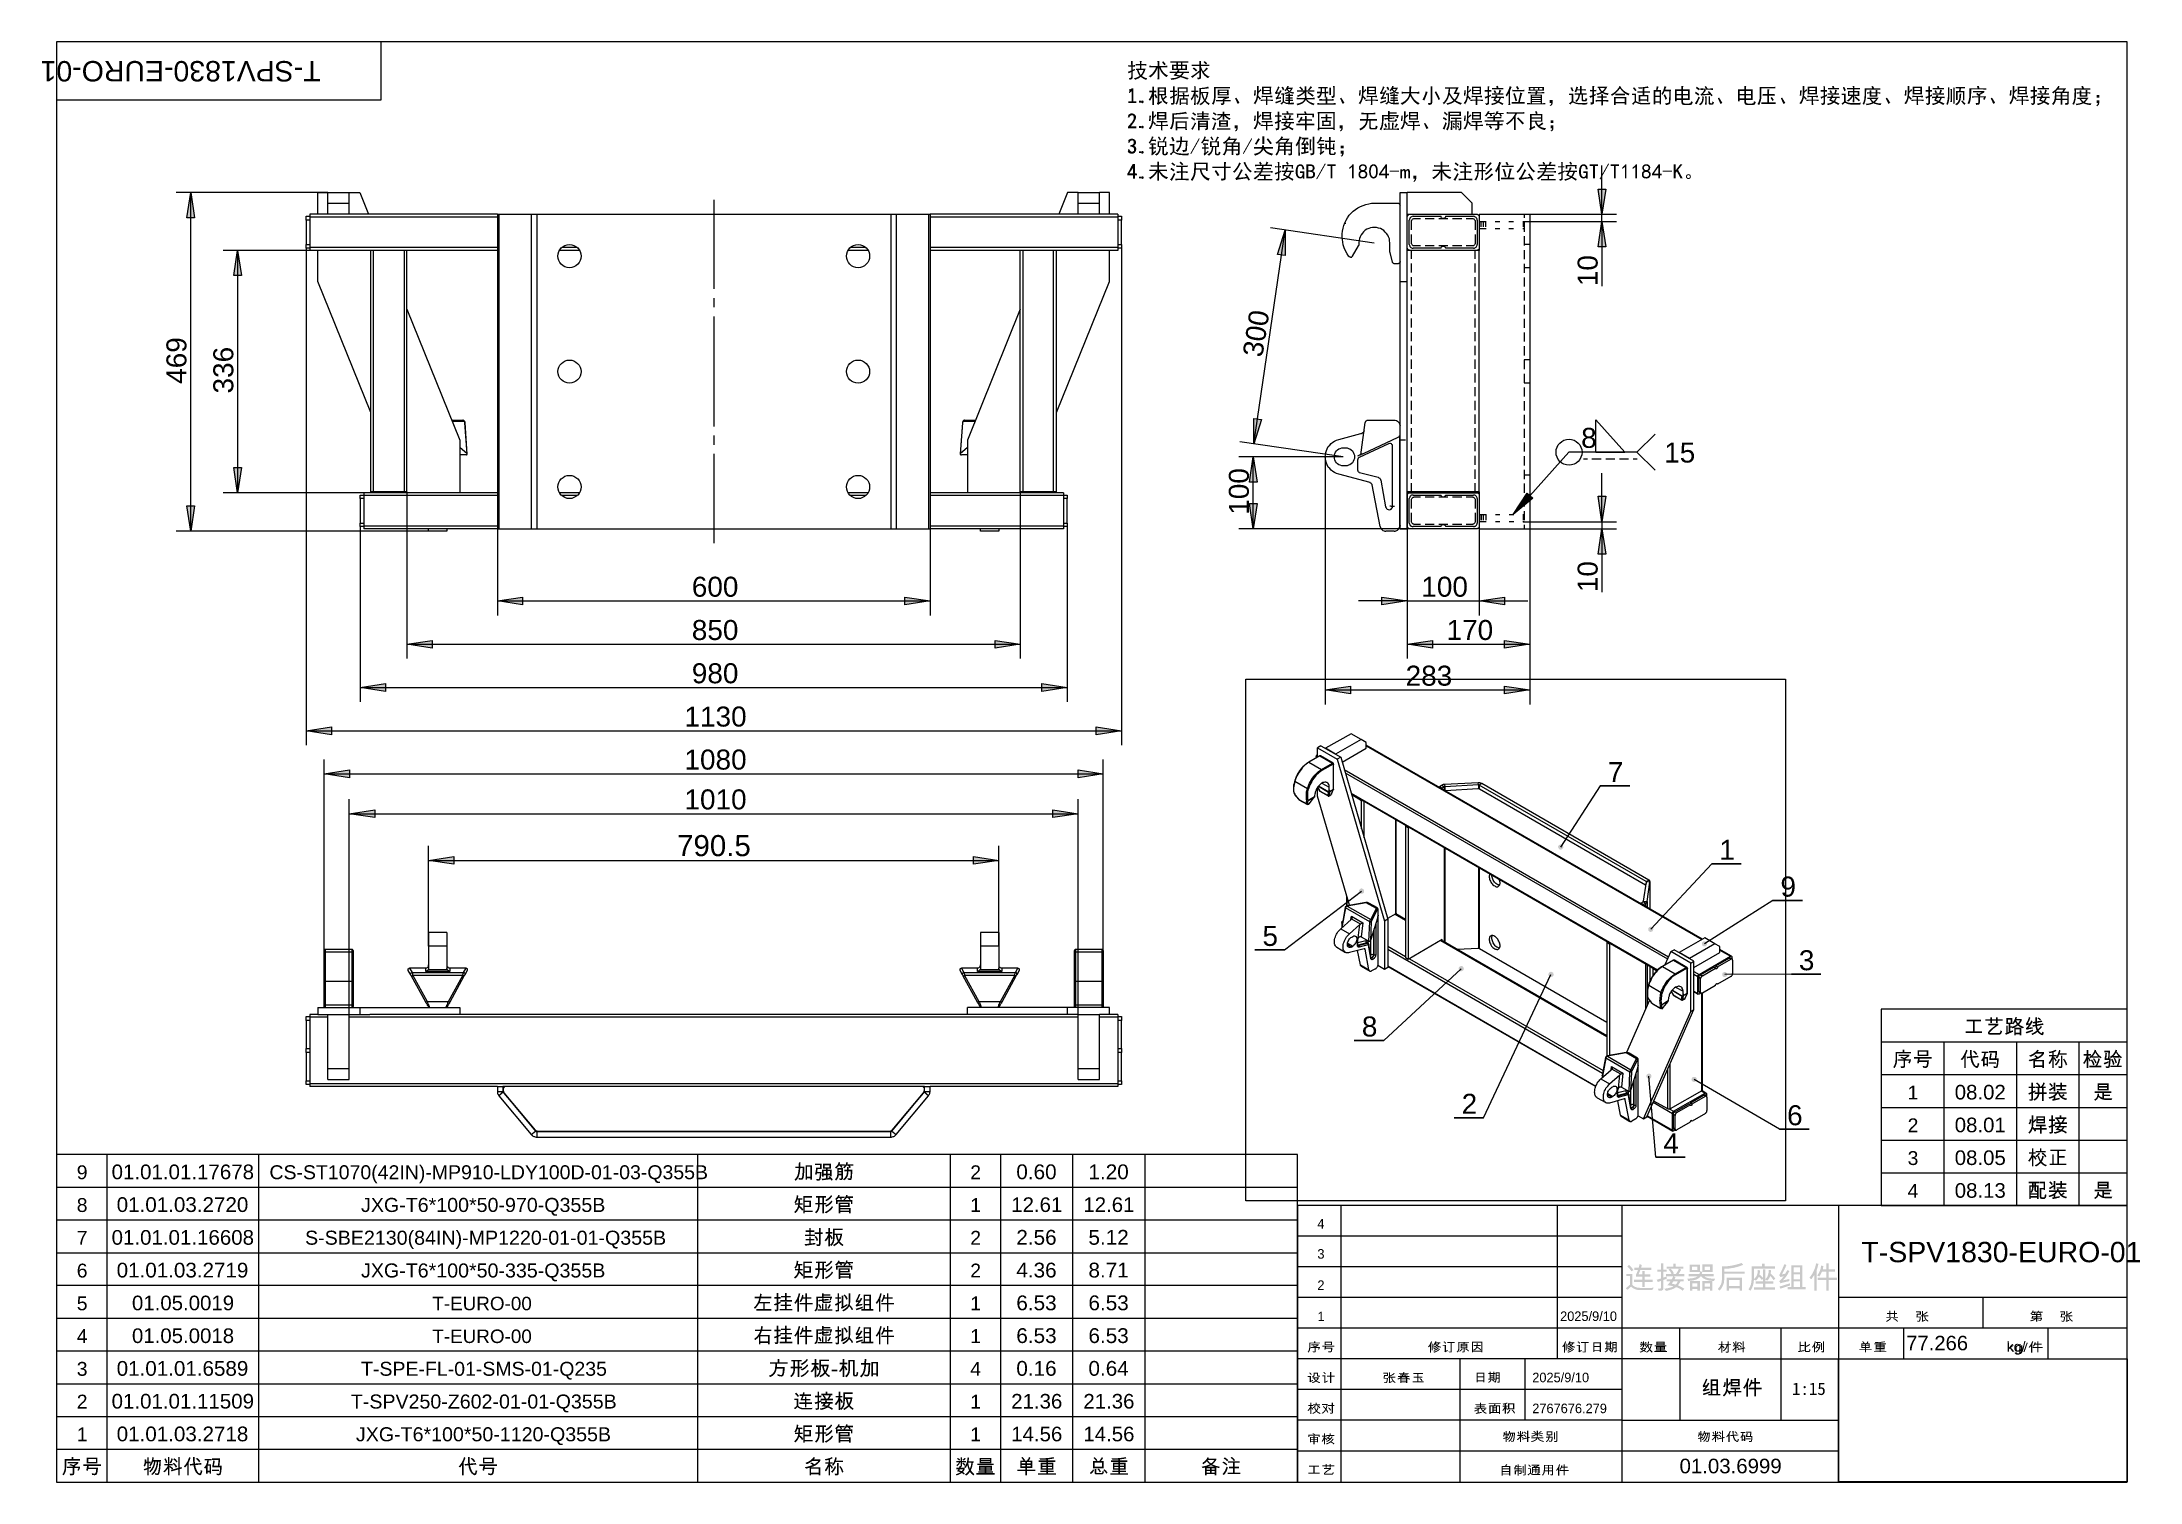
# Model space of a CAD drawing. Header units: millimetres. Extents: x 3 to 294, y 5 to 205.
import ezdxf

# ---------------------------------------------------------------- set-up
doc = ezdxf.new("R2010")
doc.units = ezdxf.units.MM
picture_1 = doc.add_image_def('image1.jpg', size_in_pixel=(151, 64))
picture_2 = doc.add_image_def('image2.jpg', size_in_pixel=(516, 497))

msp = doc.modelspace()

# ---------------------------------------------------------------- texts
at = {"color": 7}
for s, insert, char_height, attachment_point, rotation in [('{\\fArialUnicodeMS|b0|i0|c0;T-SPV1830-EURO-01}', (41.575671, 199.354075), 2.824953, 1, 180), ('{\\fArialUnicodeMS|b0|i0|c0;10}', (218.637628, 170.97456), 2.772729, 7, 90), ('{\\fArialUnicodeMS|b0|i0|c0;300}', (169.366896, 161.452709), 2.77274, 1, 81), ('{\\fArialUnicodeMS|b0|i0|c0;469}', (23.014657, 157.438194), 2.772729, 7, 90), ('{\\fArialUnicodeMS|b0|i0|c0;336}', (29.514658, 156.103176), 2.772729, 7, 90), ('{\\fArialUnicodeMS|b0|i0|c0;100}', (170.289537, 139.293177), 2.772729, 7, 90), ('{\\fArialUnicodeMS|b0|i0|c0;10}', (218.637628, 128.561317), 2.772729, 7, 90)]:
    msp.add_mtext(s, dxfattribs=dict(at, insert=insert, char_height=char_height, attachment_point=attachment_point, rotation=rotation))
at = {"color": 7, "attachment_point": 1}
for s, insert, char_height in [('{\\fSimHei|b0|i0|c0;1.}', (153.359201, 198.449262), 2.088483), ('{\\fSimHei|b0|i0|c0;2.}', (153.359201, 194.949639), 2.088483), ('{\\fSimHei|b0|i0|c0;3.}', (153.359201, 191.450025), 2.088483), ('{\\fSimHei|b0|i0|c0;4.}', (153.359201, 187.950403), 2.088483), ('{\\fArialUnicodeMS|b0|i0|c0;600}', (93.032194, 130.703852), 2.772729), ('{\\fArialUnicodeMS|b0|i0|c0;100}', (194.155126, 130.703852), 2.772729), ('{\\fArialUnicodeMS|b0|i0|c0;850}', (93.032194, 124.704735), 2.772729), ('{\\fArialUnicodeMS|b0|i0|c0;170}', (197.653586, 124.704735), 2.772729), ('{\\fArialUnicodeMS|b0|i0|c0;980}', (93.032194, 118.705635), 2.772729), ('{\\fArialUnicodeMS|b0|i0|c0;283}', (191.981098, 118.373838), 2.772729), ('{\\fArialUnicodeMS|b0|i0|c0;1130}', (92.014013, 112.706535), 2.772729), ('{\\fArialUnicodeMS|b0|i0|c0;1080}', (92.012825, 106.74304), 2.772729), ('{\\fArialUnicodeMS|b0|i0|c0;7}', (220.00192, 105.008057), 2.77273), ('{\\fArialUnicodeMS|b0|i0|c0;1010}', (92.012825, 101.224514), 2.772729), ('{\\fArialUnicodeMS|b0|i0|c0;790.5}', (90.994644, 94.894808), 2.922713), ('{\\fArialUnicodeMS|b0|i0|c0;1}', (235.466024, 94.239809), 2.77273), ('{\\fArialUnicodeMS|b0|i0|c0;9}', (243.937255, 89.136692), 2.77273), ('{\\fArialUnicodeMS|b0|i0|c0;5}', (172.135316, 82.302691), 2.77273), ('{\\fArialUnicodeMS|b0|i0|c0;3}', (246.490846, 78.930476), 2.77273), ('{\\fArialUnicodeMS|b0|i0|c0;8}', (185.913303, 69.750571), 2.77273), ('{\\fArialUnicodeMS|b0|i0|c0;2}', (199.744242, 59.031191), 2.77273), ('{\\fArialUnicodeMS|b0|i0|c0;1}', (261.567187, 60.166908), 1.921178), ('{\\fArialUnicodeMS|b0|i0|c0;08.02}', (268.094988, 60.270828), 2.025098), ('{\\fArialUnicodeMS|b0|i0|c0;6}', (244.857698, 57.446912), 2.77273), ('{\\fArialUnicodeMS|b0|i0|c0;2}', (261.567187, 55.625945), 1.921178), ('{\\fArialUnicodeMS|b0|i0|c0;08.01}', (268.094988, 55.729865), 2.025098), ('{\\fArialUnicodeMS|b0|i0|c0;4}', (227.711562, 53.569681), 2.77273), ('{\\fArialUnicodeMS|b0|i0|c0;3}', (261.567187, 51.084999), 1.921178), ('{\\fArialUnicodeMS|b0|i0|c0;08.05}', (268.094988, 51.188919), 2.025098), ('{\\fArialUnicodeMS|b0|i0|c0;9}', (7.776034, 49.115076), 1.921178), ('{\\fArialUnicodeMS|b0|i0|c0;01.01.01.17678}', (12.604856, 49.227081), 2.033183), ('{\\fArialUnicodeMS|b0|i0|c0;CS-ST1070(42IN)-MP910-LDY100D-01-03-Q355B}', (34.482723, 49.127371), 1.933473), ('{\\fArialUnicodeMS|b0|i0|c0;2}', (131.632077, 49.115076), 1.921178), ('{\\fArialUnicodeMS|b0|i0|c0;0.60}', (138.015943, 49.247724), 2.053826), ('{\\fArialUnicodeMS|b0|i0|c0;1.20}', (148.015082, 49.247724), 2.053826), ('{\\fArialUnicodeMS|b0|i0|c0;4}', (261.567187, 46.544036), 1.921178), ('{\\fArialUnicodeMS|b0|i0|c0;08.13}', (268.094988, 46.647956), 2.025098), ('{\\fArialUnicodeMS|b0|i0|c0;8}', (7.776034, 44.57413), 1.921178), ('{\\fArialUnicodeMS|b0|i0|c0;01.01.03.2720}', (13.310412, 44.695585), 2.042633), ('{\\fArialUnicodeMS|b0|i0|c0;JXG-T6*100*50-970-Q355B}', (47.182723, 44.600033), 1.947081), ('{\\fArialUnicodeMS|b0|i0|c0;1}', (131.632077, 44.57413), 1.921178), ('{\\fArialUnicodeMS|b0|i0|c0;12.61}', (137.310387, 44.67805), 2.025098), ('{\\fArialUnicodeMS|b0|i0|c0;12.61}', (147.309527, 44.67805), 2.025098), ('{\\fArialUnicodeMS|b0|i0|c0; }', (165.713227, 40.828945), 2.716956), ('{\\fCenturyGothic|b0|i0|c0;4}', (179.740209, 41.692693), 1.333502), ('{\\fArialUnicodeMS|b0|i0|c0;7}', (7.776034, 40.033167), 1.921178), ('{\\fArialUnicodeMS|b0|i0|c0;01.01.01.16608}', (12.604856, 40.145172), 2.033183), ('{\\fArialUnicodeMS|b0|i0|c0;S-SBE2130(84IN)-MP1220-01-01-Q355B}', (39.421612, 40.059512), 1.947523), ('{\\fArialUnicodeMS|b0|i0|c0;2}', (131.632077, 40.033167), 1.921178), ('{\\fArialUnicodeMS|b0|i0|c0;2.56}', (138.015943, 40.165815), 2.053826), ('{\\fArialUnicodeMS|b0|i0|c0;5.12}', (148.015082, 40.165815), 2.053826), ('{\\fArialUnicodeMS|b0|i0|c0;T-SPV1830-EURO-01}', (255.159826, 38.511113), 2.824953), ('{\\fArialUnicodeMS|b0|i0|c0;6}', (7.776034, 35.492221), 1.921178), ('{\\fArialUnicodeMS|b0|i0|c0;01.01.03.2719}', (13.310412, 35.613676), 2.042633), ('{\\fArialUnicodeMS|b0|i0|c0;JXG-T6*100*50-335-Q355B}', (47.182723, 35.518124), 1.947081), ('{\\fArialUnicodeMS|b0|i0|c0;2}', (131.632077, 35.492221), 1.921178), ('{\\fArialUnicodeMS|b0|i0|c0;4.36}', (138.015943, 35.624869), 2.053826), ('{\\fArialUnicodeMS|b0|i0|c0;8.71}', (148.015082, 35.624869), 2.053826), ('{\\fCenturyGothic|b0|i0|c0;3}', (179.743706, 37.509029), 1.330169), ('{\\fCenturyGothic|b0|i0|c0;2}', (179.741949, 33.167494), 1.331281), ('{\\fArialUnicodeMS|b0|i0|c0;5}', (7.776034, 30.951258), 1.921178), ('{\\fArialUnicodeMS|b0|i0|c0;01.05.0019}', (15.427078, 31.055179), 2.025099), ('{\\fArialUnicodeMS|b0|i0|c0;T-EURO-00}', (57.060501, 30.900726), 1.870646), ('{\\fArialUnicodeMS|b0|i0|c0;1}', (131.632077, 30.951258), 1.921178), ('{\\fArialUnicodeMS|b0|i0|c0;6.53}', (138.015943, 31.083906), 2.053826), ('{\\fArialUnicodeMS|b0|i0|c0;6.53}', (148.015082, 31.083906), 2.053826), ('{\\fArialUnicodeMS|b0|i0|c0;4}', (7.776034, 26.410312), 1.921178), ('{\\fArialUnicodeMS|b0|i0|c0;01.05.0018}', (15.427078, 26.514233), 2.025099), ('{\\fArialUnicodeMS|b0|i0|c0;T-EURO-00}', (57.060501, 26.35978), 1.870646), ('{\\fArialUnicodeMS|b0|i0|c0;1}', (131.632077, 26.410312), 1.921178), ('{\\fArialUnicodeMS|b0|i0|c0;6.53}', (138.015943, 26.54296), 2.053826), ('{\\fArialUnicodeMS|b0|i0|c0;6.53}', (148.015082, 26.54296), 2.053826), ('{\\fCenturyGothic|b0|i0|c0;1}', (179.780344, 28.826678), 1.284242), ('{\\fCenturyGothic|b0|i0|c0;2025/9/10}', (213.39576, 28.866991), 1.324555), ('{\\fArialUnicodeMS|b0|i0|c0;77.266}', (261.370093, 25.488065), 2.006604), ('{\\fArialUnicodeMS|b0|i0|c0;kg/}', (275.290604, 24.698006), 1.40761), ('{\\fArialUnicodeMS|b0|i0|c0;3}', (7.776034, 21.869349), 1.921178), ('{\\fArialUnicodeMS|b0|i0|c0;01.01.01.6589}', (13.310412, 21.990804), 2.042633), ('{\\fArialUnicodeMS|b0|i0|c0;T-SPE-FL-01-SMS-01-Q235}', (47.182723, 21.882553), 1.934382), ('{\\fArialUnicodeMS|b0|i0|c0;4}', (131.632077, 21.869349), 1.921178), ('{\\fArialUnicodeMS|b0|i0|c0;0.16}', (138.015943, 22.001997), 2.053826), ('{\\fArialUnicodeMS|b0|i0|c0;0.64}', (148.015082, 22.001997), 2.053826), ('{\\fCenturyGothic|b0|i0|c0;2025/9/10}', (209.534893, 20.376346), 1.324555), ('{\\fArialUnicodeMS|b0|i0|c0;01.01.01.11509}', (12.604856, 17.440408), 2.033183), ('{\\fArialUnicodeMS|b0|i0|c0;21.36}', (137.310387, 17.432323), 2.025098), ('{\\fArialUnicodeMS|b0|i0|c0;21.36}', (147.309527, 17.432323), 2.025098), ('{\\fSimSun|b0|i0|c0;1:15}', (245.538518, 19.007156), 1.719874), ('{\\fArialUnicodeMS|b0|i0|c0;2}', (7.776034, 17.328403), 1.921178), ('{\\fArialUnicodeMS|b0|i0|c0;T-SPV250-Z602-01-01-Q355B}', (45.771612, 17.352267), 1.945042), ('{\\fArialUnicodeMS|b0|i0|c0;1}', (131.632077, 17.328403), 1.921178), ('{\\fCenturyGothic|b0|i0|c0;2767676.279}', (209.534893, 16.090144), 1.32505), ('{\\fArialUnicodeMS|b0|i0|c0;1}', (7.776034, 12.78744), 1.921178), ('{\\fArialUnicodeMS|b0|i0|c0;01.01.03.2718}', (13.310412, 12.908895), 2.042633), ('{\\fArialUnicodeMS|b0|i0|c0;JXG-T6*100*50-1120-Q355B}', (46.477167, 12.812243), 1.945981), ('{\\fArialUnicodeMS|b0|i0|c0;1}', (131.632077, 12.78744), 1.921178), ('{\\fArialUnicodeMS|b0|i0|c0;14.56}', (137.310387, 12.89136), 2.025098), ('{\\fArialUnicodeMS|b0|i0|c0;14.56}', (147.309527, 12.89136), 2.025098), ('{\\fArialUnicodeMS|b0|i0|c0;01.03.6999}', (229.950546, 8.454785), 2.025099)]:
    msp.add_mtext(s, dxfattribs=dict(at, insert=insert, char_height=char_height))
at = {"color": 5, "true_color": 0x0000ff, "attachment_point": 1}
for s, insert, char_height in [('{\\fArialUnicodeMS|b0|i0|c0;8}', (216.312051, 151.335178), 2.77273), ('{\\fArialUnicodeMS|b0|i0|c0;15}', (227.821529, 149.298824), 2.772729)]:
    msp.add_mtext(s, dxfattribs=dict(at, insert=insert, char_height=char_height))

# ---------------------------------------------------------------- hatches: boundary and pattern name
h = msp.add_hatch(color=7)
h.paths.add_polyline_path([(154.591169, 201.125984), (154.848311, 201.117578), (155.14514, 201.11496), (155.14514, 201.566956), (154.885518, 201.566956), (154.698794, 201.564063), (154.545969, 201.555381), (154.545969, 201.758779), (154.862918, 201.747755), (155.14514, 201.747755), (155.142315, 201.936615), (155.134116, 202.165576), (155.371139, 202.165576), (155.360114, 201.747755), (155.755336, 201.747755), (156.038109, 201.758779), (156.038109, 201.555381), (155.755336, 201.566956), (155.360114, 201.566956), (155.360114, 201.11496), (155.936134, 201.11496), (155.862685, 200.877524), (155.755336, 200.617764), (155.611468, 200.354903), (155.427914, 200.108992), (155.611331, 199.987449), (155.800535, 199.894018), (155.98409, 199.826563), (156.151108, 199.781019), (156.015509, 199.566596), (155.828751, 199.634499), (155.642199, 199.724933), (155.455853, 199.837897), (155.269715, 199.973393), (155.130998, 199.876672), (154.952904, 199.778401), (154.735329, 199.678682), (154.47817, 199.57762), (154.41292, 199.665264), (154.308395, 199.792594), (154.486507, 199.829457), (154.681568, 199.894018), (154.890754, 199.987449), (155.111516, 200.108992), (154.990499, 200.300401), (154.887929, 200.501733), (154.803861, 200.712986), (154.738343, 200.934161), (154.591169, 200.934161)])
h.paths.add_polyline_path([(154.43297, 201.11496), (154.446682, 201.024423), (154.466594, 200.911561), (154.139172, 200.753363), (154.139172, 199.905594), (154.124703, 199.786944), (154.059797, 199.702195), (154.003143, 199.669734), (153.924061, 199.640114), (153.822448, 199.613286), (153.6982, 199.589196), (153.664163, 199.707914), (153.607801, 199.837794), (153.709715, 199.835925), (153.789771, 199.841859), (153.848019, 199.855545), (153.884511, 199.87693), (153.922958, 199.932327), (153.935774, 199.995993), (153.935774, 200.651388), (153.585201, 200.470589), (153.54007, 200.586344), (153.472202, 200.685563), (153.543395, 200.705209), (153.644457, 200.741856), (153.775284, 200.795556), (153.935774, 200.866362), (153.935774, 201.419782), (153.717837, 201.416957), (153.540001, 201.408758), (153.540001, 201.612156), (153.717837, 201.603474), (153.935774, 201.600581), (153.93505, 201.790552), (153.93288, 201.953703), (153.929263, 202.090086), (153.924198, 202.199752), (154.150197, 202.199752), (154.145219, 202.098457), (154.141791, 201.964865), (154.13981, 201.798923), (154.139172, 201.600581), (154.277321, 201.603474), (154.443994, 201.612156), (154.443994, 201.408758), (154.277321, 201.416957), (154.139172, 201.419782), (154.139172, 200.956761)])
h.paths.add_polyline_path([(154.941742, 200.945186), (155.017405, 200.719859), (155.097253, 200.529983), (155.18134, 200.375453), (155.269715, 200.256166), (155.372517, 200.371853), (155.478626, 200.538389), (155.576191, 200.735999), (155.653912, 200.945186)])
h = msp.add_hatch(color=7)
h.paths.add_polyline_path([(157.591827, 201.510181), (157.591827, 201.725155), (157.588933, 201.973684), (157.580251, 202.177152), (157.840425, 202.177152), (157.831743, 201.962316), (157.828849, 201.725155), (157.828849, 201.510181), (158.54102, 201.510181), (158.958841, 201.521757), (158.958841, 201.295758), (158.552044, 201.306783), (158.032248, 201.306783), (158.109969, 201.10049), (158.207534, 200.911561), (158.322049, 200.7391), (158.45062, 200.583588), (158.591731, 200.446611), (158.744418, 200.329478), (158.896898, 200.237425), (159.038216, 200.176791), (158.916673, 200.06648), (158.823242, 199.962369), (158.633899, 200.08777), (158.472669, 200.216479), (158.328664, 200.359106), (158.190447, 200.527364), (158.067388, 200.709265), (157.969961, 200.894474), (157.828849, 201.261583), (157.828849, 200.018593), (157.831743, 199.834762), (157.840425, 199.62282), (157.580251, 199.62282), (157.588933, 199.834762), (157.591827, 200.018593), (157.591827, 201.205359), (157.433077, 200.854786), (157.235191, 200.526813), (157.116266, 200.378398), (156.975017, 200.227503), (156.801453, 200.068064), (156.585308, 199.894569), (156.497733, 199.992961), (156.370885, 200.086392), (156.530393, 200.179823), (156.692795, 200.301366), (156.847962, 200.443993), (156.986592, 200.600676), (157.218103, 200.950698), (157.308571, 201.133081), (157.376302, 201.306783), (156.901705, 201.306783), (156.70375, 201.303958), (156.472309, 201.295758), (156.472309, 201.521757), (156.700925, 201.513075), (156.890681, 201.510181)])
h.paths.add_polyline_path([(158.382821, 202.154552), (158.552044, 201.973753), (158.636862, 201.869022), (158.732842, 201.736179), (158.608406, 201.645711), (158.529444, 201.577981), (158.42616, 201.738729), (158.343133, 201.860203), (158.202022, 202.029977)])
h = msp.add_hatch(color=7)
h.paths.add_polyline_path([(161.484351, 202.120377), (161.665081, 202.12327), (161.868548, 202.131952), (161.868548, 201.939578), (161.665081, 201.94826), (161.484351, 201.951153), (161.032355, 201.951153), (161.032355, 201.657356), (161.66515, 201.657356), (161.654125, 201.295758), (161.66515, 200.945186), (160.466808, 200.945186), (160.577533, 200.874492), (160.659733, 200.821162), (160.571676, 200.755981), (160.512559, 200.696587), (161.57475, 200.696587), (161.958947, 200.719187), (161.958947, 200.504765), (161.563726, 200.515789), (161.235753, 200.515789), (161.102979, 200.315353), (160.930931, 200.097968), (161.424889, 199.956581), (161.891148, 199.803619), (161.78938, 199.716389), (161.710349, 199.611796), (161.258077, 199.792457), (160.761157, 199.950793), (160.581598, 199.843513), (160.359872, 199.747395), (160.122298, 199.671327), (159.8963, 199.623371), (159.685529, 199.592297), (159.495015, 199.566596), (159.441341, 199.69937), (159.348392, 199.803619), (159.568327, 199.801138), (159.799837, 199.815194), (160.025904, 199.847923), (160.229234, 199.900081), (160.401626, 199.963678), (160.535158, 200.030168), (159.800388, 200.188367), (160.116786, 200.515789), (159.64219, 200.515789), (159.269017, 200.504765), (159.269017, 200.708163), (159.47524, 200.699481), (159.64219, 200.696587), (160.240809, 200.696587), (160.342371, 200.826468), (160.421608, 200.945186), (159.585414, 200.945186), (159.59699, 201.295758), (159.585414, 201.657356), (160.207185, 201.657356), (160.207185, 201.951153), (159.766213, 201.951153), (159.359416, 201.939578), (159.359416, 202.131952), (159.755189, 202.120377)])
h.paths.add_polyline_path([(160.184585, 200.301366), (160.285441, 200.279869), (160.40769, 200.250103), (160.55123, 200.212069), (160.715957, 200.165767), (160.85445, 200.320934), (160.99873, 200.515789), (160.387984, 200.515789)])
h.paths.add_polyline_path([(160.828956, 201.11496), (160.828956, 201.476557), (160.421608, 201.476557), (160.421608, 201.11496)])
h.paths.add_polyline_path([(161.439151, 201.11496), (161.439151, 201.476557), (161.032355, 201.476557), (161.032355, 201.11496)])
h.paths.add_polyline_path([(160.207185, 201.11496), (160.207185, 201.476557), (159.811413, 201.476557), (159.811413, 201.11496)])
h.paths.add_polyline_path([(160.828956, 201.657356), (160.828956, 201.951153), (160.421608, 201.951153), (160.421608, 201.657356)])
h = msp.add_hatch(color=7)
h.paths.add_polyline_path([(162.303299, 201.679956), (162.687496, 201.66838), (163.388642, 201.66838), (163.385472, 201.959353), (163.376515, 202.177152), (163.625664, 202.177152), (163.617258, 201.959353), (163.61464, 201.66838), (164.416658, 201.66838), (164.767231, 201.679956), (164.767231, 201.476557), (164.577889, 201.484756), (164.416658, 201.487581), (163.61464, 201.487581), (163.646817, 201.301064), (163.721576, 201.103384), (163.819072, 200.916936), (163.919462, 200.764387), (164.159516, 200.995966), (164.383034, 201.284183), (164.478877, 201.193577), (164.609032, 201.103384), (164.520683, 201.046859), (164.391302, 200.945117), (164.220994, 200.798209), (164.009861, 200.606188), (164.172401, 200.419808), (164.365946, 200.244591), (164.584572, 200.100655), (164.823455, 200.007568), (164.687718, 199.90835), (164.597457, 199.792594), (164.347343, 199.955065), (164.094749, 200.171279), (163.96927, 200.310091), (163.84746, 200.483474), (163.729267, 200.69148), (163.61464, 200.934161), (163.61464, 199.928193), (163.611953, 199.850481), (163.593143, 199.786876), (163.558209, 199.73743), (163.507153, 199.702195), (163.361494, 199.654239), (163.162092, 199.62282), (163.125161, 199.741814), (163.060117, 199.871969), (163.222519, 199.867491), (163.325803, 199.877482), (163.378306, 199.915447), (163.388642, 199.995993), (163.388642, 200.617764), (163.178103, 200.454475), (162.999553, 200.315215), (162.852938, 200.200037), (162.738208, 200.108992), (162.558649, 199.961818), (162.416298, 199.837794), (162.223924, 200.041193), (162.404585, 200.141651), (162.630721, 200.284278), (162.77116, 200.382688), (162.944362, 200.514273), (163.150224, 200.679138), (163.388642, 200.877386), (163.388642, 201.487581), (162.687496, 201.487581), (162.303299, 201.476557)])
h.paths.add_polyline_path([(162.642296, 201.295758), (162.882075, 201.097872), (163.105317, 200.911561), (162.913494, 200.741787), (162.715401, 200.93678), (162.461498, 201.13756)])
h.paths.add_polyline_path([(164.122861, 202.165576), (164.303452, 202.027221), (164.484458, 201.860754), (164.315235, 201.71358), (164.162341, 201.863304), (163.953637, 202.041553)])
h = msp.add_hatch(color=7)
h.dxf.hatch_style = 2
h.paths.add_polyline_path([(153.991998, 197.987963), (153.825324, 197.843958), (153.619376, 197.705741), (153.619376, 197.920163), (153.876105, 198.129212), (154.082397, 198.37216), (154.217996, 198.37216), (154.217996, 196.428575), (153.991998, 196.428575)])
h = msp.add_hatch(color=7)
h.paths.add_polyline_path([(158.902617, 197.196969), (158.806292, 197.136129), (158.699218, 197.044282), (158.45062, 196.801748), (158.560588, 196.673177), (158.710243, 196.558662), (158.874022, 196.469503), (159.02664, 196.417551), (158.924872, 196.31282), (158.845842, 196.179977), (158.629696, 196.319779), (158.456132, 196.468262), (158.321705, 196.620673), (158.224071, 196.773084), (158.153377, 196.932592), (158.100047, 197.10657), (158.063254, 197.281443), (158.043823, 197.445567), (157.817825, 197.445567), (157.817825, 196.46275), (158.134223, 196.654573), (158.179422, 196.428575), (158.070282, 196.370628), (157.924761, 196.287464), (157.776484, 196.189967), (157.659626, 196.089577), (157.500876, 196.2814), (157.56592, 196.389094), (157.602851, 196.50795), (157.602851, 198.067338), (157.591827, 198.552958), (158.755442, 198.552958), (158.747036, 198.312835), (158.744418, 197.999538), (158.747036, 197.685759), (158.755442, 197.445567), (158.247222, 197.445567), (158.272509, 197.230731), (158.348645, 196.99357), (158.529444, 197.168857), (158.710243, 197.389343)])
h.paths.add_polyline_path([(156.359309, 196.846947), (156.540039, 197.082592), (156.675707, 197.33808), (156.774443, 197.60225), (156.845481, 197.863939), (156.472309, 197.852364), (156.472309, 198.067338), (156.890681, 198.055762), (156.890681, 198.315936), (156.879105, 198.643358), (157.127704, 198.643358), (157.110616, 198.493703), (157.105104, 198.315936), (157.105104, 198.055762), (157.433077, 198.067338), (157.433077, 197.852364), (157.105104, 197.863939), (157.105104, 196.575749), (157.110168, 196.414614), (157.113785, 196.281745), (157.115956, 196.177091), (157.116679, 196.100602), (156.879105, 196.100602), (156.890681, 196.575749), (156.890681, 197.344143), (156.835387, 197.182293), (156.760456, 197.013414), (156.665889, 196.837508), (156.551684, 196.654573)])
h.paths.add_polyline_path([(158.54102, 197.615341), (158.54102, 197.920163), (157.817825, 197.920163), (157.817825, 197.615341)])
h.paths.add_polyline_path([(158.54102, 198.089938), (158.54102, 198.37216), (157.817825, 198.37216), (157.817825, 198.089938)])
h.paths.add_polyline_path([(157.331102, 197.615341), (157.446857, 197.386311), (157.569227, 197.129169), (157.365277, 197.005146), (157.24339, 197.281649), (157.127704, 197.502342)])
h = msp.add_hatch(color=7)
h.paths.add_polyline_path([(161.778149, 198.519334), (161.769743, 198.405991), (161.767124, 198.270736), (161.767124, 198.123562), (161.769743, 197.948344), (161.778149, 197.829764), (160.580358, 197.829764), (160.580358, 197.490767), (161.100154, 197.490767), (161.097329, 197.618028), (161.08913, 197.79614), (161.303552, 197.79614), (161.295146, 197.629191), (161.292528, 197.490767), (161.59735, 197.490767), (161.783799, 197.493661), (161.936348, 197.502342), (161.936348, 197.298944), (161.786693, 197.307143), (161.608926, 197.309968), (161.292528, 197.309968), (161.292528, 197.005146), (161.789724, 197.005146), (161.781043, 196.826966), (161.778149, 196.722373), (161.778149, 196.44015), (161.789724, 196.100602), (161.586326, 196.100602), (161.586326, 196.258801), (160.840532, 196.258801), (160.840532, 196.089577), (160.637133, 196.089577), (160.645332, 196.230826), (160.648157, 196.405975), (160.648157, 196.733948), (160.645332, 196.857972), (160.637133, 197.005146), (161.100154, 197.005146), (161.100154, 197.309968), (160.569334, 197.309968), (160.542117, 196.992192), (160.483895, 196.694261), (160.394943, 196.413003), (160.274985, 196.145801), (160.060011, 196.247776), (160.177144, 196.434087), (160.257897, 196.631973), (160.353809, 197.066882), (160.387984, 197.547542), (160.387984, 197.976939), (160.38726, 198.078431), (160.38509, 198.202661), (160.381473, 198.349629), (160.376408, 198.519334)])
h.paths.add_polyline_path([(159.755189, 198.361136), (159.743613, 198.654933), (159.969611, 198.654933), (159.961205, 198.51899), (159.958587, 198.361136), (159.958587, 198.067338), (160.102385, 198.069956), (160.308609, 198.078362), (160.308609, 197.886539), (160.102385, 197.894739), (159.958587, 197.897564), (159.958587, 197.468167), (160.263409, 197.648965), (160.320184, 197.479742), (160.122229, 197.363574), (159.958587, 197.264768), (159.958587, 196.44015), (159.951869, 196.3433), (159.931715, 196.267689), (159.898126, 196.213265), (159.8511, 196.179977), (159.71681, 196.137809), (159.52919, 196.100602), (159.449815, 196.338176), (159.608014, 196.342585), (159.698414, 196.355263), (159.740857, 196.401841), (159.755189, 196.50795), (159.755189, 197.174369), (159.416191, 196.959946), (159.370647, 197.058683), (159.303192, 197.174369), (159.528984, 197.264906), (159.755189, 197.377768), (159.755189, 197.897564), (159.336816, 197.886539), (159.336816, 198.078362), (159.755189, 198.067338)])
h.paths.add_polyline_path([(161.57475, 197.999538), (161.57475, 198.34956), (160.580358, 198.34956), (160.580358, 197.999538)])
h.paths.add_polyline_path([(161.586326, 196.428575), (161.586326, 196.846947), (160.840532, 196.846947), (160.840532, 196.428575)])
h = msp.add_hatch(color=7)
h.paths.add_polyline_path([(163.603065, 197.72834), (163.586046, 197.358062), (163.557865, 197.06137), (163.514043, 196.822487), (163.450378, 196.603861), (163.343993, 196.376416), (163.173117, 196.112177), (163.079961, 196.191552), (162.958694, 196.247776), (163.155891, 196.501955), (163.27454, 196.744972), (163.339584, 196.985164), (163.376515, 197.231144), (163.393878, 197.527629), (163.399666, 197.874964), (163.398219, 198.050138), (163.393878, 198.20273), (163.386644, 198.332688), (163.376515, 198.439959), (163.717097, 198.461181), (164.060573, 198.502247), (164.367256, 198.562674), (164.597457, 198.643358), (164.66815, 198.504796), (164.744631, 198.406335), (164.426373, 198.363754), (164.128373, 198.32696), (163.85311, 198.298779), (163.603065, 198.281761), (163.603065, 197.909139), (164.665256, 197.909139), (164.524145, 197.281856), (164.417967, 196.980893), (164.270035, 196.699773), (164.546676, 196.451175), (164.85763, 196.270376), (164.77543, 196.19982), (164.687856, 196.078002), (164.41087, 196.287533), (164.14546, 196.53055), (164.067808, 196.447109), (163.947574, 196.332663), (163.782278, 196.195755), (163.56944, 196.044378), (163.492615, 196.13209), (163.376515, 196.213601), (163.593143, 196.327909), (163.766775, 196.445111), (163.906509, 196.568308), (164.021437, 196.699773), (163.829063, 197.094994), (163.788747, 197.206512), (163.747138, 197.349242), (163.704187, 197.523185), (163.65984, 197.72834)])
h.paths.add_polyline_path([(163.060117, 197.570142), (163.089573, 197.512764), (163.133291, 197.431511), (163.191272, 197.326281), (163.263516, 197.196969), (163.071693, 197.06137), (163.046673, 197.123494), (163.006305, 197.2082), (162.950538, 197.31554), (162.879319, 197.445567), (162.879319, 196.553149), (162.890894, 196.078002), (162.664896, 196.078002), (162.667514, 196.326944), (162.67592, 196.553149), (162.67592, 197.355168), (162.529159, 197.047245), (162.336923, 196.733948), (162.1903, 196.925771), (162.248694, 196.993045), (162.311429, 197.082385), (162.378505, 197.193739), (162.449922, 197.327056), (162.571534, 197.610932), (162.642296, 197.886539), (162.450129, 197.883645), (162.280699, 197.874964), (162.280699, 198.078362), (162.46384, 198.069956), (162.67592, 198.067338), (162.67592, 198.361136), (162.664896, 198.665958), (162.890894, 198.665958), (162.879319, 198.34956), (162.879319, 198.067338), (163.240916, 198.078362), (163.240916, 197.874964), (162.879319, 197.886539), (162.879319, 197.468167), (162.958349, 197.510679)])
h.paths.add_polyline_path([(163.851663, 197.72834), (163.907887, 197.486426), (163.987262, 197.236656), (164.071942, 197.017548), (164.14546, 196.869547), (164.229366, 197.045979), (164.300765, 197.247887), (164.359556, 197.475324), (164.405634, 197.72834)])
h = msp.add_hatch(color=7)
h.paths.add_polyline_path([(167.45094, 198.225537), (167.442259, 198.061412), (167.439365, 197.81874), (167.442259, 197.575654), (167.45094, 197.411943), (165.924625, 197.411943), (165.933307, 197.578548), (165.936201, 197.807164), (165.933307, 198.047356), (165.924625, 198.225537)])
h.paths.add_polyline_path([(165.642403, 198.406335), (165.642403, 197.434543), (165.625453, 197.044351), (165.574603, 196.710797), (165.481241, 196.4088), (165.33703, 196.112177), (165.221343, 196.196927), (165.122607, 196.247776), (165.263442, 196.479287), (165.348054, 196.722373), (165.394701, 196.948095), (165.421917, 197.129169), (165.434595, 197.307005), (165.439005, 197.524942), (165.439005, 198.100962), (165.438281, 198.254131), (165.436111, 198.386216), (165.432493, 198.497217), (165.427429, 198.587134), (167.247542, 198.587134), (167.476158, 198.589752), (167.642763, 198.598158), (167.642763, 198.39476), (167.579925, 198.399824), (167.493108, 198.403441), (167.382314, 198.405612), (167.247542, 198.406335)])
h.paths.add_polyline_path([(167.484564, 197.219569), (167.484564, 197.050346), (167.288125, 196.994949), (167.128479, 196.942859), (166.851769, 196.824347), (166.851769, 196.779148), (167.179742, 196.779148), (167.476158, 196.781766), (167.710563, 196.790172), (167.710563, 196.598349), (167.470371, 196.606548), (167.179742, 196.609373), (166.851769, 196.609373), (166.851769, 196.394951), (166.843932, 196.297782), (166.820488, 196.22118), (166.781541, 196.165042), (166.727195, 196.129265), (166.591733, 196.090818), (166.433948, 196.078002), (166.394123, 196.205264), (166.343549, 196.315576), (166.458494, 196.309685), (166.543778, 196.314335), (166.599502, 196.329528), (166.625771, 196.355263), (166.642652, 196.449865), (166.648371, 196.609373), (166.094399, 196.609373), (165.873638, 196.606548), (165.687603, 196.598349), (165.687603, 196.790172), (165.86537, 196.781766), (166.082824, 196.779148), (166.648371, 196.779148), (166.642652, 196.843778), (166.625771, 196.925771), (167.021544, 197.072945), (166.354573, 197.072945), (166.128024, 197.070052), (165.924625, 197.06137), (165.924625, 197.242169), (166.065598, 197.225081), (166.263623, 197.219569)])
h.paths.add_polyline_path([(167.235966, 197.558566), (167.235966, 197.72834), (166.139599, 197.72834), (166.139599, 197.558566)])
h.paths.add_polyline_path([(167.235966, 197.897564), (167.235966, 198.067338), (166.139599, 198.067338), (166.139599, 197.897564)])
h = msp.add_hatch(color=7)
h.paths.add_polyline_path([(172.060438, 197.570142), (172.06582, 197.655718), (172.070428, 197.766099), (172.074313, 197.901284), (172.077525, 198.061274), (172.075803, 198.373469), (172.060438, 198.620758), (173.349179, 198.620758), (173.338155, 198.39476), (173.338792, 198.127084), (173.340773, 197.900388), (173.344201, 197.714724), (173.349179, 197.570142)])
h.paths.add_polyline_path([(172.818359, 196.666149), (172.818359, 196.53055), (172.820977, 196.27892), (172.829383, 196.066978), (172.603385, 196.066978), (172.612066, 196.259145), (172.61496, 196.496374), (172.61496, 196.666149), (172.219188, 196.666149), (171.868615, 196.654573), (171.868615, 196.846947), (172.219188, 196.835372), (172.61496, 196.835372), (172.61496, 197.174369), (172.366362, 197.174369), (172.17385, 197.171544), (172.026813, 197.163345), (172.026813, 197.366743), (172.170956, 197.358062), (172.354786, 197.355168), (173.134756, 197.355168), (173.484778, 197.366743), (173.484778, 197.163345), (173.14578, 197.174369), (172.818359, 197.174369), (172.818359, 196.835372), (173.179956, 196.835372), (173.399891, 196.838266), (173.586753, 196.846947), (173.586753, 196.654573), (173.422697, 196.657467), (173.225155, 196.666149)])
h.paths.add_polyline_path([(171.992638, 198.100962), (171.917087, 198.047107), (171.826033, 197.976456), (171.719476, 197.888959), (171.597417, 197.784564), (171.563241, 197.355168), (171.766709, 197.157557), (171.947438, 196.948371), (171.839951, 196.883534), (171.74404, 196.801748), (171.650885, 196.973727), (171.529617, 197.129169), (171.457408, 196.850944), (171.376931, 196.626461), (171.273578, 196.418653), (171.133845, 196.191001), (171.034901, 196.27327), (170.919422, 196.338176), (171.087267, 196.555768), (171.207156, 196.779148), (171.289012, 197.023405), (171.342755, 197.304456), (171.372521, 197.616582), (171.382443, 197.954339), (171.379618, 198.327167), (171.371418, 198.722733), (171.620017, 198.722733), (171.597417, 198.37216), (171.597417, 197.987963), (171.758234, 198.163111), (171.857039, 198.30436)])
h.paths.add_polyline_path([(173.134756, 198.180337), (173.134756, 198.451535), (172.286987, 198.451535), (172.286987, 198.180337)])
h.paths.add_polyline_path([(173.134756, 197.75094), (173.134756, 198.010563), (172.286987, 198.010563), (172.286987, 197.75094)])
h.paths.add_polyline_path([(171.235819, 198.100962), (171.215838, 197.994991), (171.201644, 197.835276), (171.184625, 197.624781), (171.156444, 197.366743), (170.953046, 197.389343), (170.998108, 197.739571), (171.020845, 198.112537)])
h = msp.add_hatch(color=7)
h.paths.add_polyline_path([(175.14047, 196.598349), (175.253263, 196.508983), (175.366469, 196.445662), (175.515986, 196.404597), (175.73909, 196.383375), (175.73909, 196.631973), (175.499036, 196.629148), (175.298669, 196.620949), (175.298669, 196.812772), (175.499036, 196.804366), (175.73909, 196.801748), (175.73909, 196.982546), (175.52701, 196.979652), (175.343869, 196.970971), (175.343869, 197.163345), (175.52701, 197.146257), (175.73909, 197.140745), (175.73909, 197.355168), (175.518742, 197.352343), (175.332293, 197.344143), (175.332293, 197.524942), (175.518742, 197.51626), (175.73909, 197.513366), (175.728066, 197.683141), (175.942489, 197.683141), (175.931464, 197.513366), (176.349286, 197.524942), (176.349286, 197.344143), (175.931464, 197.355168), (175.931464, 197.140745), (176.338261, 197.163345), (176.338261, 196.970971), (175.931464, 196.982546), (175.931464, 196.801748), (176.383461, 196.812772), (176.383461, 196.620949), (175.931464, 196.631973), (175.931464, 196.383375), (176.24483, 196.391781), (176.530084, 196.417551), (176.485022, 196.296076), (176.462285, 196.179977), (175.982176, 196.185489), (175.749012, 196.195411), (175.535692, 196.213601), (175.351861, 196.259145), (175.207719, 196.349751), (175.148101, 196.392953), (175.093342, 196.410109), (175.043543, 196.401221), (174.998808, 196.366287), (174.91523, 196.254942), (174.834546, 196.112177), (174.730022, 196.211051), (174.620123, 196.2814), (174.947545, 196.564174), (174.947545, 197.502342), (174.733122, 197.490767), (174.733122, 197.694165), (175.151495, 197.694165), (175.14047, 197.377768)])
h.paths.add_polyline_path([(175.366469, 197.976939), (175.196694, 198.100962), (175.313965, 198.235183), (175.41718, 198.389248), (175.506064, 198.560055), (175.580891, 198.745333), (175.80689, 198.665958), (175.693891, 198.485159), (176.371885, 198.485159), (176.213687, 198.191361), (176.010288, 197.942763), (176.241799, 197.874964), (176.367545, 197.855051), (176.530084, 197.84134), (176.476478, 197.747909), (176.428661, 197.626366), (176.191087, 197.699677), (176.041432, 197.751905), (175.863665, 197.829764), (175.575379, 197.68259), (175.298669, 197.581166), (175.247751, 197.696921), (175.18567, 197.79614), (175.336496, 197.80868), (175.496004, 197.846852), (175.636013, 197.896048), (175.728066, 197.942763), (175.606523, 198.072643), (175.513092, 198.191361)])
h.paths.add_polyline_path([(173.862753, 197.81874), (173.911338, 197.84686), (173.967002, 197.908932), (174.029797, 198.005007), (174.099776, 198.135137), (174.221388, 198.417497), (174.29215, 198.677533), (174.416449, 198.609458), (174.540748, 198.564534), (174.498994, 198.514218), (174.453105, 198.442715), (174.403082, 198.350128), (174.348925, 198.236561), (174.238544, 198.0076), (174.133951, 197.81874), (174.320469, 197.826939), (174.450349, 197.829764), (174.523592, 197.993544), (174.563348, 198.146162), (174.673384, 198.098137), (174.823522, 198.044738), (174.786745, 198.01145), (174.744284, 197.957026), (174.696243, 197.881415), (174.642723, 197.784564), (174.579058, 197.662298), (174.501336, 197.510473), (174.409559, 197.329088), (174.303726, 197.118145), (174.350872, 197.127128), (174.436155, 197.143294), (174.559679, 197.166592), (174.721547, 197.196969), (174.698947, 196.982546), (174.405149, 196.953883), (174.235513, 196.915849), (174.043552, 196.857972), (173.953153, 197.095545), (174.07442, 197.154525), (174.167575, 197.264768), (174.258181, 197.431442), (174.371525, 197.660541), (174.279403, 197.654822), (174.162063, 197.637941), (174.044999, 197.612241), (173.953153, 197.581166)])
h.paths.add_polyline_path([(174.721547, 196.553149), (174.325774, 196.422511), (174.136432, 196.350509), (173.998352, 196.2814), (173.885353, 196.50795), (174.054783, 196.54998), (174.24695, 196.609373), (174.458755, 196.682685), (174.687923, 196.767572), (174.701634, 196.646098)])
h.paths.add_polyline_path([(174.98172, 198.620758), (175.044645, 198.494357), (175.097751, 198.386354), (175.140936, 198.296747), (175.174095, 198.225537), (175.077701, 198.179992), (174.970145, 198.112537), (174.885396, 198.32131), (174.766746, 198.519334)])
h.paths.add_polyline_path([(175.874689, 198.033162), (175.990444, 198.16008), (176.089663, 198.315936), (175.637667, 198.315936), (175.730753, 198.177443)])
h = msp.add_hatch(color=7)
h.paths.add_polyline_path([(177.59763, 198.112537), (177.422206, 198.321379), (177.236033, 198.496735), (177.394232, 198.643358), (177.778429, 198.270736), (177.71311, 198.20838), (177.631254, 198.112537), (178.004978, 198.112537), (178.004978, 198.41736), (178.002084, 198.561296), (177.993403, 198.677533), (178.230976, 198.677533), (178.219401, 198.41736), (178.219401, 198.112537), (178.592574, 198.112537), (178.510305, 198.182817), (178.445399, 198.236561), (178.63736, 198.448503), (178.806996, 198.700133), (179.02197, 198.541934), (178.857708, 198.383735), (178.757663, 198.270461), (178.626198, 198.112537), (178.908971, 198.112537), (179.304193, 198.123562), (179.304193, 197.920163), (178.908971, 197.931739), (178.219401, 197.931739), (178.219401, 197.739365), (178.230976, 197.344143), (178.072778, 197.344143), (178.196939, 197.301562), (178.298776, 197.264768), (178.259088, 197.188701), (178.230976, 197.072945), (178.908971, 197.072945), (179.360968, 197.08397), (179.360968, 196.880571), (178.919996, 196.892147), (178.298776, 196.892147), (178.391363, 196.769045), (178.500383, 196.660154), (178.625733, 196.565423), (178.767309, 196.484799), (179.068204, 196.360569), (179.371992, 196.2814), (179.289999, 196.185558), (179.225369, 196.055402), (178.900427, 196.178736), (178.603598, 196.344239), (178.343562, 196.548809), (178.129002, 196.790172), (178.061814, 196.660171), (177.97349, 196.541436), (177.863979, 196.43407), (177.733229, 196.338176), (177.580577, 196.252195), (177.405394, 196.174533), (177.20768, 196.105244), (176.987435, 196.044378), (176.92501, 196.160064), (176.851836, 196.258801), (177.228867, 196.337969), (177.546367, 196.462199), (177.679382, 196.544261), (177.790693, 196.643273), (177.8803, 196.759235), (177.948203, 196.892147), (177.371632, 196.892147), (177.111665, 196.889253), (176.874436, 196.880571), (176.874436, 197.08397), (177.091614, 197.075564), (177.360056, 197.072945), (178.004978, 197.072945), (178.024477, 197.196969), (178.038602, 197.344143), (177.993403, 197.344143), (178.002084, 197.55581), (178.004978, 197.739365), (178.004978, 197.863939), (177.847537, 197.679971), (177.648342, 197.513366), (177.389615, 197.352136), (177.055234, 197.185945), (177.003971, 197.281856), (176.919635, 197.389343), (177.168027, 197.469614), (177.416831, 197.598254), (177.63966, 197.757762), (177.812053, 197.931739), (177.337456, 197.931739), (176.90806, 197.909139), (176.90806, 198.123562), (177.337456, 198.112537)])
h.paths.add_polyline_path([(178.490599, 197.920163), (178.852058, 197.694096), (179.258993, 197.422967), (179.08977, 197.231144), (178.744916, 197.501998), (178.366575, 197.75094)])
h = msp.add_hatch(color=7)
h.paths.add_polyline_path([(180.733336, 197.163345), (180.741535, 197.391892), (180.74436, 197.581166), (180.74436, 197.716765), (180.371738, 197.716765), (180.30387, 197.462448), (180.19094, 197.264768), (180.049622, 197.115113), (179.897142, 197.005146), (179.823486, 197.109257), (179.716344, 197.219569), (179.90107, 197.311415), (180.026678, 197.428479), (180.107224, 197.565387), (180.156765, 197.716765), (179.716344, 197.705741), (179.716344, 197.920163), (180.179364, 197.909139), (180.19094, 198.383735), (179.862967, 198.37216), (179.862967, 198.575558), (180.03529, 198.567152), (180.23614, 198.564534), (180.90311, 198.564534), (181.03864, 198.567152), (181.196908, 198.575558), (181.196908, 198.37216), (181.064134, 198.380842), (180.959885, 198.383735), (180.959885, 197.909139), (181.276283, 197.920163), (181.276283, 197.705741), (180.959885, 197.716765), (180.959885, 197.570142), (180.970909, 197.163345)])
h.paths.add_polyline_path([(180.90311, 196.892147), (180.900285, 196.999289), (180.892086, 197.140745), (181.129108, 197.140745), (181.120702, 196.999289), (181.118084, 196.892147), (181.603705, 196.892147), (181.818265, 196.894765), (182.010501, 196.903171), (182.010501, 196.688748), (181.603705, 196.699773), (181.118084, 196.699773), (181.118084, 196.338176), (181.931678, 196.338176), (182.304299, 196.3492), (182.304299, 196.134777), (181.942702, 196.145801), (180.111565, 196.145801), (179.908098, 196.143183), (179.727368, 196.134777), (179.727368, 196.3492), (179.908098, 196.341), (180.111565, 196.338176), (180.90311, 196.338176), (180.90311, 196.699773), (180.462138, 196.699773), (179.987541, 196.688748), (180.021166, 196.903171), (180.462138, 196.892147)])
h.paths.add_polyline_path([(182.157676, 198.711157), (182.1461, 198.315936), (182.1461, 197.445567), (182.136247, 197.273174), (182.083813, 197.162794), (182.036073, 197.126), (181.966473, 197.094994), (181.875066, 197.069776), (181.761903, 197.050346), (181.719667, 197.171475), (181.66048, 197.309968), (181.761034, 197.307066), (181.836938, 197.309899), (181.88814, 197.318417), (181.91459, 197.332568), (181.935674, 197.39203), (181.942702, 197.502342), (181.942702, 198.315936), (181.931678, 198.711157)])
h.paths.add_polyline_path([(181.626304, 198.507759), (181.617898, 198.352385), (181.61528, 198.157737), (181.61528, 197.807164), (181.626304, 197.457143), (181.400306, 197.457143), (181.411882, 197.807164), (181.411882, 198.157737), (181.408988, 198.352385), (181.400306, 198.507759)])
h.paths.add_polyline_path([(180.74436, 197.909139), (180.74436, 198.383735), (180.394338, 198.383735), (180.389274, 198.23098), (180.385657, 198.100962), (180.383486, 197.993682), (180.382763, 197.909139)])
h = msp.add_hatch(color=7)
h.paths.add_polyline_path([(186.608974, 197.570142), (186.614357, 197.655718), (186.618965, 197.766099), (186.62285, 197.901284), (186.626062, 198.061274), (186.62434, 198.373469), (186.608974, 198.620758), (187.897716, 198.620758), (187.886691, 198.39476), (187.887329, 198.127084), (187.88931, 197.900388), (187.892738, 197.714724), (187.897716, 197.570142)])
h.paths.add_polyline_path([(187.366895, 196.666149), (187.366895, 196.53055), (187.369514, 196.27892), (187.37792, 196.066978), (187.151921, 196.066978), (187.160603, 196.259145), (187.163497, 196.496374), (187.163497, 196.666149), (186.767724, 196.666149), (186.417151, 196.654573), (186.417151, 196.846947), (186.767724, 196.835372), (187.163497, 196.835372), (187.163497, 197.174369), (186.914899, 197.174369), (186.722387, 197.171544), (186.57535, 197.163345), (186.57535, 197.366743), (186.719493, 197.358062), (186.903323, 197.355168), (187.683293, 197.355168), (188.033315, 197.366743), (188.033315, 197.163345), (187.694317, 197.174369), (187.366895, 197.174369), (187.366895, 196.835372), (187.728493, 196.835372), (187.948428, 196.838266), (188.13529, 196.846947), (188.13529, 196.654573), (187.971234, 196.657467), (187.773692, 196.666149)])
h.paths.add_polyline_path([(186.541175, 198.100962), (186.465624, 198.047107), (186.37457, 197.976456), (186.268013, 197.888959), (186.145954, 197.784564), (186.111778, 197.355168), (186.315246, 197.157557), (186.495975, 196.948371), (186.388488, 196.883534), (186.292577, 196.801748), (186.199421, 196.973727), (186.078154, 197.129169), (186.005945, 196.850944), (185.925467, 196.626461), (185.822115, 196.418653), (185.682382, 196.191001), (185.583438, 196.27327), (185.467959, 196.338176), (185.635804, 196.555768), (185.755693, 196.779148), (185.837549, 197.023405), (185.891292, 197.304456), (185.921058, 197.616582), (185.93098, 197.954339), (185.928155, 198.327167), (185.919955, 198.722733), (186.168553, 198.722733), (186.145954, 198.37216), (186.145954, 197.987963), (186.306771, 198.163111), (186.405576, 198.30436)])
h.paths.add_polyline_path([(187.683293, 198.180337), (187.683293, 198.451535), (186.835524, 198.451535), (186.835524, 198.180337)])
h.paths.add_polyline_path([(187.683293, 197.75094), (187.683293, 198.010563), (186.835524, 198.010563), (186.835524, 197.75094)])
h.paths.add_polyline_path([(185.784356, 198.100962), (185.764375, 197.994991), (185.750181, 197.835276), (185.733162, 197.624781), (185.704981, 197.366743), (185.501583, 197.389343), (185.546645, 197.739571), (185.569382, 198.112537)])
h = msp.add_hatch(color=7)
h.paths.add_polyline_path([(189.689007, 196.598349), (189.8018, 196.508983), (189.915006, 196.445662), (190.064523, 196.404597), (190.287627, 196.383375), (190.287627, 196.631973), (190.047573, 196.629148), (189.847206, 196.620949), (189.847206, 196.812772), (190.047573, 196.804366), (190.287627, 196.801748), (190.287627, 196.982546), (190.075547, 196.979652), (189.892406, 196.970971), (189.892406, 197.163345), (190.075547, 197.146257), (190.287627, 197.140745), (190.287627, 197.355168), (190.067279, 197.352343), (189.88083, 197.344143), (189.88083, 197.524942), (190.067279, 197.51626), (190.287627, 197.513366), (190.276603, 197.683141), (190.491026, 197.683141), (190.480001, 197.513366), (190.897822, 197.524942), (190.897822, 197.344143), (190.480001, 197.355168), (190.480001, 197.140745), (190.886798, 197.163345), (190.886798, 196.970971), (190.480001, 196.982546), (190.480001, 196.801748), (190.931998, 196.812772), (190.931998, 196.620949), (190.480001, 196.631973), (190.480001, 196.383375), (190.793367, 196.391781), (191.078621, 196.417551), (191.033559, 196.296076), (191.010822, 196.179977), (190.530713, 196.185489), (190.297549, 196.195411), (190.084229, 196.213601), (189.900398, 196.259145), (189.756256, 196.349751), (189.696638, 196.392953), (189.641878, 196.410109), (189.59208, 196.401221), (189.547345, 196.366287), (189.463767, 196.254942), (189.383083, 196.112177), (189.278559, 196.211051), (189.16866, 196.2814), (189.496082, 196.564174), (189.496082, 197.502342), (189.281659, 197.490767), (189.281659, 197.694165), (189.700032, 197.694165), (189.689007, 197.377768)])
h.paths.add_polyline_path([(189.915006, 197.976939), (189.745231, 198.100962), (189.862502, 198.235183), (189.965717, 198.389248), (190.054601, 198.560055), (190.129428, 198.745333), (190.355427, 198.665958), (190.242427, 198.485159), (190.920422, 198.485159), (190.762223, 198.191361), (190.558825, 197.942763), (190.790335, 197.874964), (190.916081, 197.855051), (191.078621, 197.84134), (191.025015, 197.747909), (190.977197, 197.626366), (190.739624, 197.699677), (190.589969, 197.751905), (190.412202, 197.829764), (190.123916, 197.68259), (189.847206, 197.581166), (189.796288, 197.696921), (189.734207, 197.79614), (189.885033, 197.80868), (190.044541, 197.846852), (190.18455, 197.896048), (190.276603, 197.942763), (190.15506, 198.072643), (190.061629, 198.191361)])
h.paths.add_polyline_path([(188.41129, 197.81874), (188.459875, 197.84686), (188.515539, 197.908932), (188.578334, 198.005007), (188.648313, 198.135137), (188.769925, 198.417497), (188.840687, 198.677533), (188.964986, 198.609458), (189.089285, 198.564534), (189.047531, 198.514218), (189.001642, 198.442715), (188.951619, 198.350128), (188.897462, 198.236561), (188.787081, 198.0076), (188.682488, 197.81874), (188.869006, 197.826939), (188.998886, 197.829764), (189.072129, 197.993544), (189.111885, 198.146162), (189.221921, 198.098137), (189.372059, 198.044738), (189.335282, 198.01145), (189.292821, 197.957026), (189.244779, 197.881415), (189.19126, 197.784564), (189.127595, 197.662298), (189.049873, 197.510473), (188.958096, 197.329088), (188.852263, 197.118145), (188.899409, 197.127128), (188.984692, 197.143294), (189.108216, 197.166592), (189.270084, 197.196969), (189.247484, 196.982546), (188.953686, 196.953883), (188.78405, 196.915849), (188.592089, 196.857972), (188.50169, 197.095545), (188.622957, 197.154525), (188.716112, 197.264768), (188.806718, 197.431442), (188.920062, 197.660541), (188.82794, 197.654822), (188.7106, 197.637941), (188.593536, 197.612241), (188.50169, 197.581166)])
h.paths.add_polyline_path([(189.270084, 196.553149), (188.874311, 196.422511), (188.684969, 196.350509), (188.546889, 196.2814), (188.43389, 196.50795), (188.60332, 196.54998), (188.795487, 196.609373), (189.007292, 196.682685), (189.23646, 196.767572), (189.250171, 196.646098)])
h.paths.add_polyline_path([(189.530257, 198.620758), (189.593182, 198.494357), (189.646288, 198.386354), (189.689472, 198.296747), (189.722631, 198.225537), (189.626238, 198.179992), (189.518682, 198.112537), (189.433932, 198.32131), (189.315283, 198.519334)])
h.paths.add_polyline_path([(190.423226, 198.033162), (190.538981, 198.16008), (190.6382, 198.315936), (190.186203, 198.315936), (190.27929, 198.177443)])
h = msp.add_hatch(color=7)
h.dxf.hatch_style = 2
h.paths.add_polyline_path([(192.49674, 197.897564), (192.501399, 198.079034), (192.503837, 198.228155), (192.504104, 198.344823), (192.502252, 198.428935), (192.485716, 198.688557), (192.790538, 198.654933), (192.760841, 198.516372), (192.739826, 198.32696), (192.722738, 197.897564), (193.299309, 197.897564), (193.592763, 197.903076), (193.864305, 197.920163), (193.864305, 197.671565), (193.400733, 197.683141), (192.734314, 197.683141), (192.796256, 197.489251), (192.892512, 197.29288), (193.006614, 197.106501), (193.124023, 196.942859), (193.264996, 196.785762), (193.451445, 196.620398), (193.670553, 196.465024), (193.909505, 196.338176), (193.818899, 196.247914), (193.728706, 196.112177), (193.526617, 196.239439), (193.327421, 196.394399), (193.129328, 196.59077), (192.931649, 196.840884), (192.758016, 197.107948), (192.632339, 197.355168), (192.538839, 197.127722), (192.439965, 196.942859), (192.219479, 196.643549), (192.083742, 196.507674), (191.914105, 196.3718), (191.714841, 196.236201), (191.490772, 196.100602), (191.394447, 196.227864), (191.287374, 196.338176), (191.52288, 196.434225), (191.755907, 196.564174), (191.966333, 196.720995), (192.134591, 196.897659), (192.267434, 197.088173), (192.372165, 197.287368), (192.445684, 197.487942), (192.485716, 197.683141), (191.863394, 197.683141), (191.620376, 197.680247), (191.433997, 197.671565), (191.433997, 197.920163), (191.620376, 197.908863), (191.863394, 197.897564)])
h = msp.add_hatch(color=7)
h.paths.add_polyline_path([(195.677645, 198.688557), (195.669239, 198.501971), (195.666621, 198.259161), (195.666621, 196.44015), (195.659507, 196.342585), (195.638233, 196.264864), (195.602904, 196.206986), (195.553622, 196.168952), (195.487071, 196.142907), (195.400728, 196.120997), (195.294645, 196.10322), (195.168873, 196.089577), (195.131942, 196.222282), (195.066899, 196.3492), (195.179347, 196.349923), (195.268643, 196.352094), (195.334789, 196.355711), (195.377784, 196.360775), (195.424913, 196.400463), (195.440623, 196.496374), (195.440623, 198.259161), (195.429047, 198.688557)])
h.paths.add_polyline_path([(195.033275, 197.897564), (194.922756, 197.593706), (194.795701, 197.247681), (194.729986, 197.075719), (194.668508, 196.927011), (194.611371, 196.801661), (194.558678, 196.699773), (194.442578, 196.773015), (194.321104, 196.812772), (194.493428, 197.150253), (194.626478, 197.485254), (194.677835, 197.640913), (194.719426, 197.774711), (194.751199, 197.886703), (194.773101, 197.976939), (194.905875, 197.923195)])
h.paths.add_polyline_path([(196.209017, 197.987963), (196.412208, 197.613627), (196.570338, 197.304249), (196.683406, 197.05988), (196.751413, 196.880571), (196.638207, 196.843709), (196.525414, 196.779148), (196.429081, 197.028952), (196.310371, 197.293018), (196.169234, 197.571347), (196.005618, 197.863939), (196.10153, 197.917269)])
h = msp.add_hatch(color=7)
h.paths.add_polyline_path([(199.333147, 198.530359), (199.255425, 198.382082), (199.15786, 198.185849), (198.937925, 197.77354), (199.480321, 197.77354), (199.402798, 197.556818), (199.328944, 197.370533), (199.258707, 197.214737), (199.192036, 197.089482), (199.060433, 196.884912), (198.92635, 196.711348), (199.080139, 196.617848), (199.293459, 196.518974), (199.537854, 196.428506), (199.785143, 196.360775), (199.683513, 196.23372), (199.626945, 196.123202), (199.416406, 196.201638), (199.203129, 196.301313), (198.987061, 196.422176), (198.768151, 196.564174), (198.529268, 196.404528), (198.287491, 196.287464), (198.034553, 196.195686), (197.762183, 196.112177), (197.716708, 196.188245), (197.626584, 196.304), (197.928581, 196.379637), (198.191304, 196.470881), (198.414753, 196.577627), (198.598928, 196.699773), (198.443348, 196.879193), (198.293555, 197.078458), (198.033381, 197.490767), (197.920382, 197.123657), (197.767695, 196.795684), (197.580833, 196.513462), (197.456741, 196.364909), (197.287587, 196.179977), (197.216549, 196.267689), (197.117813, 196.372351), (197.37213, 196.606411), (197.569809, 196.880571), (197.714021, 197.167134), (197.807383, 197.440055), (197.865261, 197.699746), (197.903294, 197.948275), (197.924378, 198.170002), (197.931406, 198.34956), (197.795807, 198.34956), (197.423186, 198.338536), (197.423186, 198.541934), (197.795807, 198.530359)])
h.paths.add_polyline_path([(198.089605, 197.77354), (198.219761, 197.544579), (198.406554, 197.264768), (198.50908, 197.124217), (198.601684, 197.007695), (198.684366, 196.915255), (198.757127, 196.846947), (198.861238, 196.969317), (198.97155, 197.134682), (199.081517, 197.342628), (199.186524, 197.592741), (198.598928, 197.592741), (198.680439, 197.729581), (198.768151, 197.892051), (198.866956, 198.093934), (198.983125, 198.34956), (198.14638, 198.34956), (198.138439, 198.245682), (198.126261, 198.115087), (198.109948, 197.957724)])
h = msp.add_hatch(color=7)
h.paths.add_polyline_path([(201.157511, 197.570142), (201.162894, 197.655718), (201.167502, 197.766099), (201.171386, 197.901284), (201.174599, 198.061274), (201.172876, 198.373469), (201.157511, 198.620758), (202.446253, 198.620758), (202.435228, 198.39476), (202.435866, 198.127084), (202.437847, 197.900388), (202.441274, 197.714724), (202.446253, 197.570142)])
h.paths.add_polyline_path([(201.915432, 196.666149), (201.915432, 196.53055), (201.918051, 196.27892), (201.926457, 196.066978), (201.700458, 196.066978), (201.70914, 196.259145), (201.712034, 196.496374), (201.712034, 196.666149), (201.316261, 196.666149), (200.965688, 196.654573), (200.965688, 196.846947), (201.316261, 196.835372), (201.712034, 196.835372), (201.712034, 197.174369), (201.463436, 197.174369), (201.270924, 197.171544), (201.123887, 197.163345), (201.123887, 197.366743), (201.26803, 197.358062), (201.45186, 197.355168), (202.23183, 197.355168), (202.581852, 197.366743), (202.581852, 197.163345), (202.242854, 197.174369), (201.915432, 197.174369), (201.915432, 196.835372), (202.27703, 196.835372), (202.496964, 196.838266), (202.683826, 196.846947), (202.683826, 196.654573), (202.519771, 196.657467), (202.322229, 196.666149)])
h.paths.add_polyline_path([(201.089712, 198.100962), (201.014161, 198.047107), (200.923107, 197.976456), (200.81655, 197.888959), (200.69449, 197.784564), (200.660315, 197.355168), (200.863782, 197.157557), (201.044512, 196.948371), (200.937025, 196.883534), (200.841114, 196.801748), (200.747958, 196.973727), (200.626691, 197.129169), (200.554482, 196.850944), (200.474004, 196.626461), (200.370652, 196.418653), (200.230918, 196.191001), (200.131975, 196.27327), (200.016496, 196.338176), (200.184341, 196.555768), (200.30423, 196.779148), (200.386086, 197.023405), (200.439829, 197.304456), (200.469595, 197.616582), (200.479517, 197.954339), (200.476692, 198.327167), (200.468492, 198.722733), (200.71709, 198.722733), (200.69449, 198.37216), (200.69449, 197.987963), (200.855308, 198.163111), (200.954113, 198.30436)])
h.paths.add_polyline_path([(202.23183, 198.180337), (202.23183, 198.451535), (201.384061, 198.451535), (201.384061, 198.180337)])
h.paths.add_polyline_path([(202.23183, 197.75094), (202.23183, 198.010563), (201.384061, 198.010563), (201.384061, 197.75094)])
h.paths.add_polyline_path([(200.332893, 198.100962), (200.312912, 197.994991), (200.298718, 197.835276), (200.281699, 197.624781), (200.253518, 197.366743), (200.05012, 197.389343), (200.095182, 197.739571), (200.117919, 198.112537)])
h = msp.add_hatch(color=7)
h.paths.add_polyline_path([(204.73474, 197.389343), (204.692021, 197.329674), (204.632766, 197.219569), (205.35596, 197.219569), (205.51974, 197.22825), (205.604558, 197.231144), (205.604558, 197.027746), (205.508509, 197.035945), (205.37856, 197.03877), (205.186737, 197.03877), (205.076218, 196.795822), (204.949163, 196.586774), (205.276998, 196.425612), (205.559358, 196.2814), (205.536095, 196.256286), (205.500172, 196.214014), (205.451536, 196.154586), (205.390135, 196.078002), (205.285534, 196.150762), (205.152768, 196.233445), (204.991788, 196.326049), (204.80254, 196.428575), (204.631319, 196.305723), (204.434879, 196.208089), (204.20454, 196.130505), (203.93162, 196.066978), (203.900545, 196.163302), (203.830196, 196.270376), (204.214393, 196.344239), (204.412348, 196.41321), (204.599141, 196.518974), (204.531032, 196.54843), (204.429229, 196.592148), (204.293734, 196.650129), (204.124545, 196.722373), (204.203576, 196.852253), (204.305344, 197.03877), (204.124545, 197.03877), (203.968551, 197.035945), (203.86382, 197.027746), (203.86382, 197.242169), (203.95422, 197.230869), (204.112418, 197.219569), (204.384167, 197.219569), (204.446317, 197.38328), (204.474567, 197.490767), (204.635659, 197.425792)])
h.paths.add_polyline_path([(203.3556, 198.146162), (203.3556, 198.485159), (203.349881, 198.567083), (203.333, 198.677533), (203.581598, 198.677533), (203.56451, 198.567083), (203.558998, 198.485159), (203.558998, 198.146162), (203.685847, 198.149055), (203.84122, 198.157737), (203.84122, 197.942763), (203.685847, 197.951445), (203.558998, 197.954339), (203.558998, 197.422967), (203.652016, 197.470992), (203.818621, 197.547542), (203.821514, 197.420211), (203.830196, 197.332568), (203.660697, 197.256087), (203.558998, 197.208544), (203.558998, 196.394951), (203.536329, 196.258938), (203.468599, 196.168401), (203.412582, 196.137378), (203.33548, 196.112039), (203.237295, 196.092282), (203.118026, 196.078002), (203.095357, 196.185489), (203.027627, 196.3492), (203.129223, 196.336806), (203.208287, 196.332732), (203.264822, 196.33703), (203.298825, 196.349751), (203.33548, 196.400187), (203.3556, 196.48535), (203.3556, 197.129169), (203.301021, 197.105906), (203.2282, 197.069983), (203.137086, 197.021347), (203.027627, 196.959946), (202.974021, 197.10657), (202.926203, 197.208544), (203.174594, 197.276344), (203.3556, 197.344143), (203.3556, 197.954339), (203.276225, 197.954339), (202.959827, 197.942763), (202.959827, 198.168761), (203.276225, 198.146162)])
h.paths.add_polyline_path([(204.983338, 198.213961), (205.144156, 198.132106), (205.242961, 198.089938), (205.205547, 198.043834), (205.161105, 197.962538), (205.109636, 197.845999), (205.051138, 197.694165), (205.277136, 197.694165), (205.426653, 197.705465), (205.514159, 197.716765), (205.514159, 197.502342), (205.421003, 197.510541), (205.299736, 197.513366), (204.192345, 197.513366), (204.086994, 197.510541), (203.93162, 197.502342), (203.93162, 197.716765), (204.0759, 197.705465), (204.169745, 197.694165), (204.836164, 197.694165), (204.929182, 197.976594)])
h.paths.add_polyline_path([(204.610166, 198.428935), (204.567653, 198.589752), (204.531342, 198.688557), (204.66949, 198.719632), (204.768365, 198.745333), (204.858764, 198.428935), (205.242961, 198.428935), (205.389722, 198.437134), (205.514159, 198.439959), (205.514159, 198.236561), (205.254536, 198.248136), (204.260144, 198.248136), (204.092712, 198.245243), (203.95422, 198.236561), (203.95422, 198.439959), (204.078519, 198.431553), (204.225969, 198.428935)])
h.paths.add_polyline_path([(204.395743, 196.812772), (204.618641, 196.727885), (204.768365, 196.654573), (204.892801, 196.85804), (204.971763, 197.03877), (204.542366, 197.03877), (204.454792, 196.908821)])
h.paths.add_polyline_path([(204.373143, 198.146162), (204.488898, 197.948138), (204.564966, 197.807164), (204.417861, 197.756384), (204.338968, 197.716765), (204.251256, 197.903282), (204.169745, 198.033162), (204.282606, 198.089662)])
h = msp.add_hatch(color=7)
h.paths.add_polyline_path([(206.694704, 198.587134), (206.650788, 198.524106), (206.598448, 198.414466), (206.537737, 198.258317), (206.468706, 198.055762), (206.468706, 196.620949), (206.469343, 196.45052), (206.471324, 196.301382), (206.474752, 196.173534), (206.47973, 196.066978), (206.231132, 196.066978), (206.248013, 196.304276), (206.253732, 196.609373), (206.253732, 197.694165), (206.17322, 197.55153), (206.101183, 197.428686), (206.037621, 197.325583), (205.982534, 197.242169), (205.903434, 197.369499), (205.824335, 197.457143), (205.899593, 197.548825), (205.978262, 197.665984), (206.060445, 197.808671), (206.146245, 197.976939), (206.300172, 198.341154), (206.41193, 198.711157), (206.556211, 198.634676)])
h.paths.add_polyline_path([(208.164244, 197.72834), (208.13943, 197.681005), (208.110431, 197.606797), (208.077195, 197.505718), (208.039669, 197.377768), (207.99583, 197.21664), (207.94362, 197.016032), (207.882935, 196.775944), (207.813671, 196.496374), (208.197868, 196.496374), (208.378667, 196.499268), (208.491666, 196.50795), (208.491666, 196.2814), (208.367298, 196.290082), (208.197868, 196.292976), (207.045277, 196.292976), (206.915164, 196.292252), (206.807634, 196.290082), (206.722738, 196.286465), (206.660529, 196.2814), (206.660529, 196.50795), (206.801846, 196.499268), (207.022126, 196.496374), (207.576648, 196.496374), (207.649193, 196.763955), (207.720447, 197.069776), (207.790356, 197.413838), (207.858871, 197.79614), (208.025406, 197.756452)])
h.paths.add_polyline_path([(208.107469, 198.180337), (208.285373, 198.182955), (208.412842, 198.191361), (208.412842, 197.976939), (208.282548, 197.985138), (208.096444, 197.987963), (207.090476, 197.987963), (206.762503, 197.976939), (206.762503, 198.191361), (207.090476, 198.180337)])
h.paths.add_polyline_path([(207.113076, 197.739365), (207.293806, 197.188632), (207.429474, 196.688748), (207.305106, 196.646167), (207.203476, 196.609373), (207.073389, 197.118145), (206.989466, 197.377768), (206.886527, 197.660541)])
h.paths.add_polyline_path([(207.486249, 198.711157), (207.613235, 198.490809), (207.723272, 198.30436), (207.61861, 198.267498), (207.486249, 198.202937), (207.392818, 198.403441), (207.271275, 198.598158)])
h = msp.add_hatch(color=7)
h.paths.add_polyline_path([(210.271382, 198.010563), (210.215158, 197.863939), (210.791178, 197.863939), (210.974732, 197.866558), (211.20955, 197.874964), (211.20955, 197.683141), (210.98052, 197.69134), (210.791178, 197.694165), (210.180982, 197.694165), (210.158383, 197.535966), (210.904177, 197.535966), (210.895771, 197.27593), (210.893153, 197.06137), (210.893153, 196.338176), (211.147401, 196.341), (211.367749, 196.3492), (211.367749, 196.179977), (210.904177, 196.191001), (209.276438, 196.191001), (208.824442, 196.179977), (208.824442, 196.3492), (209.299038, 196.338176), (209.299038, 197.06137), (209.296213, 197.27593), (209.288014, 197.535966), (209.94396, 197.535966), (209.96656, 197.694165), (209.366837, 197.694165), (208.937441, 197.683141), (208.937441, 197.874964), (209.366837, 197.863939), (209.98916, 197.863939), (210.000184, 198.033162), (210.124207, 198.016075)])
h.paths.add_polyline_path([(211.16435, 198.598158), (211.152775, 198.30436), (211.16435, 198.067338), (209.05044, 198.067338), (209.062015, 198.315936), (209.05044, 198.598158)])
h.paths.add_polyline_path([(210.712354, 197.219569), (210.712354, 197.377768), (209.479837, 197.377768), (209.479837, 197.219569)])
h.paths.add_polyline_path([(210.712354, 196.925771), (210.712354, 197.072945), (209.479837, 197.072945), (209.479837, 196.925771)])
h.paths.add_polyline_path([(210.712354, 196.338176), (210.712354, 196.48535), (209.479837, 196.48535), (209.479837, 196.338176)])
h.paths.add_polyline_path([(210.712354, 196.643549), (210.712354, 196.756548), (209.479837, 196.756548), (209.479837, 196.643549)])
h.paths.add_polyline_path([(210.316581, 198.213961), (210.316581, 198.451535), (209.864034, 198.451535), (209.864034, 198.213961)])
h.paths.add_polyline_path([(210.938352, 198.213961), (210.938352, 198.451535), (210.49738, 198.451535), (210.49738, 198.213961)])
h.paths.add_polyline_path([(209.705835, 198.213961), (209.705835, 198.451535), (209.276438, 198.451535), (209.276438, 198.213961)])
h = msp.add_hatch(color=7)
h.paths.add_polyline_path([(215.909998, 198.552958), (215.836411, 198.420322), (215.774399, 198.270736), (216.147572, 198.270736), (216.135996, 198.700133), (216.39617, 198.700133), (216.379082, 198.513547), (216.37357, 198.270736), (216.557038, 198.275482), (216.712292, 198.278936), (216.839433, 198.281046), (216.938566, 198.281761), (216.938566, 198.089938), (216.830984, 198.094683), (216.700923, 198.098137), (216.548434, 198.100247), (216.37357, 198.100962), (216.37357, 197.705741), (216.757767, 197.705741), (217.096764, 197.716765), (217.096764, 197.513366), (217.000431, 197.518431), (216.881722, 197.522048), (216.740585, 197.524219), (216.576968, 197.524942), (216.576968, 196.903171), (216.58472, 196.853657), (216.607974, 196.818353), (216.646732, 196.797209), (216.700992, 196.790172), (216.836591, 196.790172), (216.871955, 196.823228), (216.89874, 196.877677), (216.917051, 196.953418), (216.92699, 197.050346), (217.042676, 196.993777), (217.164564, 196.959946), (217.124265, 196.791783), (217.071202, 196.67173), (217.005426, 196.599736), (216.92699, 196.575749), (216.622168, 196.575749), (216.508265, 196.590537), (216.426969, 196.634936), (216.378229, 196.708997), (216.361994, 196.812772), (216.361994, 197.524942), (216.135996, 197.524942), (216.128159, 197.361756), (216.104715, 197.211232), (216.065768, 197.073419), (216.011421, 196.948371), (215.86466, 196.719685), (215.672424, 196.50795), (215.576168, 196.57823), (215.446426, 196.631973), (215.575824, 196.733276), (215.68207, 196.833856), (215.765166, 196.933815), (215.825111, 197.033258), (215.89732, 197.254915), (215.921573, 197.524942), (215.762307, 197.524219), (215.624331, 197.522048), (215.507645, 197.518431), (215.41225, 197.513366), (215.41225, 197.72834), (215.581611, 197.711253), (215.728648, 197.705741), (216.147572, 197.705741), (216.147572, 198.100962), (215.717624, 198.100962), (215.627224, 197.84134), (215.401226, 197.920163), (215.547849, 198.242142), (215.649824, 198.620758)])
h.paths.add_polyline_path([(215.220428, 197.660541), (215.211746, 197.434267), (215.208852, 197.231144), (215.208852, 196.620949), (215.377533, 196.515417), (215.590086, 196.436912), (215.846565, 196.385382), (216.14702, 196.360775), (216.456364, 196.355926), (216.740335, 196.363738), (216.998984, 196.384262), (217.232363, 196.417551), (217.175657, 196.324051), (217.119364, 196.157377), (216.793269, 196.153751), (216.516059, 196.154414), (216.287632, 196.159315), (216.107884, 196.168401), (215.820977, 196.20113), (215.582025, 196.253288), (215.389513, 196.319916), (215.242476, 196.394399), (215.18254, 196.423045), (215.12679, 196.429677), (215.075277, 196.414398), (215.028053, 196.377312), (214.931729, 196.26886), (214.824655, 196.134777), (214.734118, 196.21677), (214.621257, 196.2814), (214.77663, 196.428506), (214.994429, 196.598349), (214.994429, 197.479742), (214.632832, 197.468167), (214.632832, 197.671565), (214.749836, 197.666587), (214.886736, 197.663159), (215.043582, 197.661178)])
h.paths.add_polyline_path([(215.050653, 198.552958), (215.118556, 198.394019), (215.17509, 198.256267), (215.220255, 198.139805), (215.254052, 198.044738), (215.050653, 197.965363), (215.019449, 198.047959), (214.971347, 198.160218), (214.906398, 198.302242), (214.824655, 198.474135)])
h = msp.add_hatch(color=7)
h.paths.add_polyline_path([(218.582131, 198.643358), (218.757556, 198.640533), (218.96688, 198.632333), (219.938672, 198.632333), (219.821195, 198.409022), (219.718186, 198.236561), (219.592509, 198.075606), (219.407301, 197.886539), (219.558609, 197.809989), (219.718186, 197.761965), (219.908769, 197.730959), (220.153095, 197.705741), (220.062558, 197.583853), (220.017496, 197.468167), (219.763179, 197.525976), (219.5655, 197.586678), (219.398895, 197.661506), (219.238078, 197.761965), (219.073815, 197.670187), (218.921129, 197.598254), (218.751561, 197.53445), (218.536932, 197.468167), (218.485944, 197.561253), (218.378733, 197.660541), (218.570694, 197.696852), (218.74033, 197.739365), (218.898805, 197.798483), (219.057279, 197.886539), (218.942764, 198.019158), (218.848093, 198.157462), (218.773265, 198.301553), (218.718282, 198.451535), (218.582131, 198.451535)])
h.paths.add_polyline_path([(218.333533, 197.637941), (218.344558, 197.422967), (218.107535, 197.321544), (218.107535, 196.44015), (218.091093, 196.353661), (218.064885, 196.286086), (218.028858, 196.237527), (217.98296, 196.208089), (217.850255, 196.169986), (217.655539, 196.134777), (217.635419, 196.278989), (217.598763, 196.44015), (217.718136, 196.433622), (217.805056, 196.437119), (217.859523, 196.450537), (217.881537, 196.473774), (217.881537, 197.231144), (217.692057, 197.131994), (217.576164, 197.06137), (217.463164, 197.321544), (217.531481, 197.337667), (217.623982, 197.363712), (217.740667, 197.399678), (217.881537, 197.445567), (217.881537, 197.987963), (217.692194, 197.985138), (217.530964, 197.976939), (217.530964, 198.191361), (217.686407, 198.182955), (217.881537, 198.180337), (217.878643, 198.439959), (217.869961, 198.722733), (218.118559, 198.722733), (218.107535, 198.180337), (218.251402, 198.182955), (218.434957, 198.191361), (218.434957, 197.976939), (218.107535, 197.987963), (218.107535, 197.535966)])
h.paths.add_polyline_path([(219.102479, 197.276344), (219.079879, 197.558566), (219.339501, 197.558566), (219.328477, 197.276344), (219.870873, 197.287368), (219.870873, 197.08397), (219.582312, 197.092651), (219.328477, 197.095545), (219.328477, 196.756548), (220.085296, 196.767572), (220.085296, 196.564174), (219.737685, 196.572855), (219.328477, 196.575749), (219.329114, 196.394994), (219.331095, 196.247983), (219.334523, 196.134768), (219.339501, 196.055402), (219.079879, 196.055402), (219.089689, 196.134768), (219.09676, 196.247983), (219.10104, 196.394994), (219.102479, 196.575749), (218.819507, 196.575026), (218.593225, 196.572855), (218.423683, 196.569238), (218.310934, 196.564174), (218.310934, 196.767572), (218.428024, 196.762594), (218.599012, 196.759166), (218.823848, 196.757185), (219.102479, 196.756548), (219.102479, 197.095545), (218.910242, 197.094822), (218.751906, 197.092651), (218.627469, 197.089034), (218.536932, 197.08397), (218.536932, 197.287368), (218.644212, 197.28239), (218.77423, 197.278962), (218.926986, 197.276981)])
h.paths.add_polyline_path([(218.92168, 198.451535), (218.992279, 198.296109), (219.06851, 198.168899), (219.150426, 198.070008), (219.238078, 197.999538), (219.329786, 198.076984), (219.424388, 198.174274), (219.518784, 198.297195), (219.610699, 198.451535)])
h = msp.add_hatch(color=7)
h.paths.add_polyline_path([(222.565606, 197.174369), (222.560628, 197.09943), (222.5572, 196.987852), (222.555219, 196.839583), (222.554582, 196.654573), (222.555219, 196.468839), (222.5572, 196.318401), (222.560628, 196.203205), (222.565606, 196.123202), (222.328584, 196.123202), (222.328584, 196.338176), (221.073466, 196.338176), (221.073466, 196.089577), (220.847468, 196.089577), (220.852532, 196.172966), (220.85615, 196.287464), (220.85832, 196.432967), (220.859044, 196.609373), (220.85832, 196.792919), (220.85615, 196.948302), (220.852532, 197.075469), (220.847468, 197.174369)])
h.paths.add_polyline_path([(221.808788, 198.530359), (221.964747, 198.348251), (222.105204, 198.197149), (222.230157, 198.077053), (222.339608, 197.987963), (222.534394, 197.858014), (222.712229, 197.761965), (223.040203, 197.637941), (222.94684, 197.516054), (222.893579, 197.400367), (222.678605, 197.50496), (222.486782, 197.615341), (222.304399, 197.743499), (222.119122, 197.903076), (221.919858, 198.110746), (221.695789, 198.383735), (221.48171, 198.105027), (221.271353, 197.880476), (221.077807, 197.704018), (220.915268, 197.570142), (220.587846, 197.344143), (220.56789, 197.372238), (220.53114, 197.411805), (220.477542, 197.462741), (220.407047, 197.524942), (220.638144, 197.648965), (220.858492, 197.79614), (221.073191, 197.975216), (221.287889, 198.196873), (221.483088, 198.449881), (221.639013, 198.722733), (221.757594, 198.651764), (221.865012, 198.598158)])
h.paths.add_polyline_path([(222.328584, 196.518974), (222.328584, 196.99357), (221.073466, 196.99357), (221.073466, 196.518974)])
h.paths.add_polyline_path([(222.057386, 197.637941), (222.226747, 197.640559), (222.373783, 197.648965), (222.373783, 197.434543), (222.06841, 197.445567), (221.435064, 197.445567), (221.220434, 197.442742), (221.050867, 197.434543), (221.050867, 197.648965), (221.254334, 197.640559), (221.435064, 197.637941)])
h = msp.add_hatch(color=7)
h.paths.add_polyline_path([(225.678712, 198.451535), (225.584747, 198.448658), (225.449958, 198.440097), (225.274241, 198.425955), (225.057492, 198.406335), (225.057492, 197.987963), (225.330663, 197.988686), (225.551588, 197.990857), (225.72032, 197.994474), (225.836911, 197.999538), (225.836911, 197.79614), (225.72032, 197.800886), (225.551588, 197.804339), (225.330663, 197.806449), (225.057492, 197.807164), (225.057492, 197.479742), (225.645088, 197.479742), (225.636406, 197.225219), (225.633512, 197.027746), (225.636406, 196.826759), (225.645088, 196.564174), (225.430114, 196.564174), (225.430114, 196.699773), (224.503521, 196.699773), (224.503521, 196.553149), (224.288547, 196.553149), (224.296746, 196.809878), (224.299571, 197.01617), (224.296746, 197.222325), (224.288547, 197.479742), (224.854094, 197.479742), (224.854094, 197.807164), (224.585273, 197.806449), (224.367509, 197.804339), (224.200801, 197.800886), (224.085149, 197.79614), (224.085149, 197.999538), (224.188088, 197.994474), (224.350559, 197.990857), (224.572561, 197.988686), (224.854094, 197.987963), (224.854094, 198.383735), (224.769258, 198.375794), (224.65042, 198.363616), (224.497682, 198.347304), (224.311147, 198.32696), (224.274216, 198.425834), (224.209172, 198.519334), (224.579727, 198.530565), (224.944493, 198.564534), (225.280528, 198.615246), (225.565713, 198.677533), (225.605056, 198.581277)])
h.paths.add_polyline_path([(223.92695, 197.648965), (223.915374, 197.231144), (223.915374, 196.643549), (224.082694, 196.532866), (224.291096, 196.449728), (224.54053, 196.394184), (224.830943, 196.366287), (225.131915, 196.359587), (225.413095, 196.367666), (225.674535, 196.390627), (225.916286, 196.428575), (225.803287, 196.157377), (225.045917, 196.157377), (224.773065, 196.16599), (224.520058, 196.191552), (224.282484, 196.246605), (224.056485, 196.344239), (223.954183, 196.389292), (223.867281, 196.406182), (223.795881, 196.394856), (223.740088, 196.355263), (223.542753, 196.112177), (223.435266, 196.191552), (223.339354, 196.247776), (223.455712, 196.357235), (223.556671, 196.44835), (223.642127, 196.52117), (223.711976, 196.575749), (223.711976, 197.468167), (223.372979, 197.457143), (223.372979, 197.660541), (223.689376, 197.648965)])
h.paths.add_polyline_path([(225.430114, 196.880571), (225.430114, 197.298944), (224.503521, 197.298944), (224.503521, 196.880571)])
h.paths.add_polyline_path([(223.655752, 198.552958), (223.836413, 198.346735), (223.994749, 198.135137), (223.881612, 198.06155), (223.813951, 197.999538), (223.669601, 198.205555), (223.485978, 198.41736), (223.57934, 198.479371)])
h = msp.add_hatch(color=7)
h.paths.add_polyline_path([(227.05108, 198.609734), (227.020083, 198.542339), (226.983349, 198.442647), (226.940932, 198.310605), (226.892881, 198.146162), (227.402204, 198.146162), (227.39304, 197.928776), (227.390077, 197.660541), (227.390077, 196.666149), (227.39304, 196.459443), (227.402204, 196.179977), (227.175655, 196.179977), (227.175655, 196.405975), (226.599083, 196.405975), (226.599083, 196.157377), (226.373085, 196.157377), (226.37815, 196.321096), (226.381767, 196.450968), (226.383937, 196.547043), (226.384661, 196.609373), (226.384661, 197.648965), (226.381767, 197.925882), (226.373085, 198.146162), (226.701058, 198.146162), (226.791458, 198.688557), (226.935325, 198.640671)])
h.paths.add_polyline_path([(228.735594, 197.75094), (228.715475, 197.078389), (228.678819, 196.44015), (228.656701, 196.34684), (228.6135, 196.270376), (228.549214, 196.210862), (228.463845, 196.168401), (228.260584, 196.112039), (228.034999, 196.078002), (228.003649, 196.205402), (227.933024, 196.338176), (228.134838, 196.335282), (228.28911, 196.349751), (228.394943, 196.3862), (228.45282, 196.451175), (228.468728, 196.509888), (228.482517, 196.606686), (228.494136, 196.741622), (228.503532, 196.914747), (228.511577, 197.12569), (228.519104, 197.374874), (228.526012, 197.662298), (228.532195, 197.987963), (227.8768, 197.987963), (227.766351, 197.75349), (227.616627, 197.479742), (227.528984, 197.550022), (227.424804, 197.603766), (227.523196, 197.753421), (227.616627, 197.931188), (227.701307, 198.131692), (227.774826, 198.34956), (227.828569, 198.550065), (227.854201, 198.700133), (228.000962, 198.640671), (228.125399, 198.598158), (228.028936, 198.400272), (227.9446, 198.191361), (228.746618, 198.191361)])
h.paths.add_polyline_path([(227.175655, 196.598349), (227.175655, 197.196969), (226.599083, 197.196969), (226.599083, 196.598349)])
h.paths.add_polyline_path([(227.175655, 197.389343), (227.175655, 197.954339), (226.599083, 197.954339), (226.599083, 197.389343)])
h.paths.add_polyline_path([(228.068623, 197.287368), (228.141935, 197.131994), (228.226822, 196.937347), (228.133667, 196.891802), (228.012399, 196.824347), (227.935918, 197.023198), (227.865225, 197.191457), (227.797425, 197.331121), (227.729626, 197.445567), (227.820163, 197.496279), (227.933024, 197.558566)])
h = msp.add_hatch(color=7)
h.paths.add_polyline_path([(231.791925, 196.50795), (231.753047, 196.389723), (231.715719, 196.294698), (231.679838, 196.222928), (231.645301, 196.174465), (231.554833, 196.119136), (231.419303, 196.100602), (230.53791, 196.100602), (230.403353, 196.115683), (230.305641, 196.17164), (230.244827, 196.268421), (230.220961, 196.405975), (230.220961, 196.801748), (229.565566, 196.801748), (229.565566, 196.586774), (229.305392, 196.586774), (229.310457, 196.677715), (229.314074, 196.838059), (229.316244, 197.067752), (229.316968, 197.366743), (229.316244, 197.671014), (229.314074, 197.917407), (229.310457, 198.105923), (229.305392, 198.236561), (230.220961, 198.236561), (230.218067, 198.507759), (230.209385, 198.711157), (230.458535, 198.711157), (230.453557, 198.626305), (230.450129, 198.518921), (230.448148, 198.389006), (230.44751, 198.236561), (231.362528, 198.236561), (231.35755, 198.129186), (231.354122, 197.976594), (231.352141, 197.778837), (231.351504, 197.535966), (231.352141, 197.295051), (231.354122, 197.092376), (231.35755, 196.927941), (231.362528, 196.801748), (230.44751, 196.801748), (230.44751, 196.496374), (230.46086, 196.407387), (230.500978, 196.343825), (230.567968, 196.305688), (230.661933, 196.292976), (231.261104, 196.292976), (231.342124, 196.297928), (231.404903, 196.312751), (231.449387, 196.337392), (231.475527, 196.3718), (231.506602, 196.473637), (231.532302, 196.620949), (231.653432, 196.552874)])
h.paths.add_polyline_path([(231.125505, 196.99357), (231.125505, 197.445567), (230.44751, 197.445567), (230.44751, 196.99357)])
h.paths.add_polyline_path([(230.220961, 196.99357), (230.220961, 197.445567), (229.565566, 197.445567), (229.565566, 196.99357)])
h.paths.add_polyline_path([(231.125505, 197.626366), (231.125505, 198.044738), (230.44751, 198.044738), (230.44751, 197.626366)])
h.paths.add_polyline_path([(230.220961, 197.626366), (230.220961, 198.044738), (229.565566, 198.044738), (229.565566, 197.626366)])
h = msp.add_hatch(color=7)
h.paths.add_polyline_path([(233.605816, 198.733757), (233.831814, 198.37216), (234.193411, 198.37216), (234.385234, 198.375054), (234.600208, 198.383735), (234.600208, 198.180337), (234.36291, 198.188536), (234.193411, 198.191361), (233.470217, 198.191361), (233.554897, 198.131968), (233.628416, 198.089938), (233.563097, 198.027581), (233.481241, 197.931739), (233.367898, 197.796071), (233.209492, 197.615341), (233.63069, 197.629053), (234.080412, 197.648965), (233.854414, 197.886539), (233.950257, 197.959713), (234.012613, 198.022138), (234.303241, 197.711184), (234.543433, 197.434543), (234.362635, 197.287368), (234.277747, 197.403123), (234.204436, 197.502342), (234.069052, 197.490457), (233.911809, 197.477951), (233.732759, 197.464825), (233.531953, 197.451079), (233.337228, 197.435904), (233.177177, 197.418557), (233.05175, 197.399144), (232.960894, 197.377768), (232.85947, 197.570142), (232.918588, 197.596686), (232.983494, 197.643178), (233.054187, 197.709513), (233.130668, 197.795589), (233.275018, 197.990581), (233.390842, 198.191361), (233.266819, 198.191361), (232.847895, 198.168761), (232.847895, 198.383735), (233.266819, 198.37216), (233.583216, 198.37216), (233.498329, 198.513202), (233.425017, 198.620758), (233.526579, 198.677258)])
h.paths.add_polyline_path([(234.193411, 197.276344), (234.181836, 196.982546), (234.181836, 196.428575), (234.207192, 196.352163), (234.283811, 196.3266), (234.39681, 196.3266), (234.436919, 196.342835), (234.467159, 196.391574), (234.48758, 196.47287), (234.498233, 196.586774), (234.599864, 196.52738), (234.724232, 196.48535), (234.689936, 196.359561), (234.654916, 196.264933), (234.619277, 196.201414), (234.583121, 196.168952), (234.502505, 196.14339), (234.407834, 196.134777), (234.193411, 196.134777), (234.09936, 196.148204), (234.032181, 196.188452), (233.991873, 196.255467), (233.978437, 196.3492), (233.978437, 197.005146), (233.967413, 197.276344)])
h.paths.add_polyline_path([(233.334618, 197.253744), (233.313121, 197.110773), (233.294931, 196.908683), (233.260686, 196.681307), (233.192956, 196.462199), (233.136628, 196.355754), (233.052809, 196.250601), (232.941498, 196.146792), (232.802695, 196.044378), (232.633472, 196.213601), (232.829498, 196.334041), (232.966406, 196.490862), (233.04964, 196.677311), (233.084918, 196.886083), (233.090774, 197.093616), (233.085469, 197.276344)])
h.paths.add_polyline_path([(233.729839, 197.276344), (233.721433, 197.171751), (233.718815, 196.99357), (233.718815, 196.496374), (233.721433, 196.332526), (233.729839, 196.134777), (233.492817, 196.134777), (233.501016, 196.326738), (233.503841, 196.496374), (233.503841, 196.99357), (233.501016, 197.160175), (233.492817, 197.276344)])
h.paths.add_polyline_path([(232.780095, 197.095545), (232.661377, 196.878987), (232.531497, 196.614886), (232.407129, 196.359191), (232.305499, 196.168401), (232.195463, 196.241988), (232.068477, 196.304), (232.189606, 196.470881), (232.328099, 196.699773), (232.463767, 196.965183), (232.576697, 197.242169)])
h.paths.add_polyline_path([(232.204075, 197.920163), (232.701272, 197.592741), (232.543073, 197.389343), (232.322725, 197.56711), (232.068477, 197.716765)])
h.paths.add_polyline_path([(232.339674, 198.609734), (232.579522, 198.454153), (232.780095, 198.30436), (232.621897, 198.112537), (232.426835, 198.281898), (232.204075, 198.428935)])
h = msp.add_hatch(color=7)
h.paths.add_polyline_path([(240.521047, 196.50795), (240.482169, 196.389723), (240.444841, 196.294698), (240.40896, 196.222928), (240.374423, 196.174465), (240.283955, 196.119136), (240.148425, 196.100602), (239.267032, 196.100602), (239.132475, 196.115683), (239.034764, 196.17164), (238.973949, 196.268421), (238.950083, 196.405975), (238.950083, 196.801748), (238.294688, 196.801748), (238.294688, 196.586774), (238.034515, 196.586774), (238.039579, 196.677715), (238.043196, 196.838059), (238.045367, 197.067752), (238.04609, 197.366743), (238.045367, 197.671014), (238.043196, 197.917407), (238.039579, 198.105923), (238.034515, 198.236561), (238.950083, 198.236561), (238.947189, 198.507759), (238.938508, 198.711157), (239.187657, 198.711157), (239.182679, 198.626305), (239.179251, 198.518921), (239.17727, 198.389006), (239.176633, 198.236561), (240.09165, 198.236561), (240.086672, 198.129186), (240.083244, 197.976594), (240.081263, 197.778837), (240.080626, 197.535966), (240.081263, 197.295051), (240.083244, 197.092376), (240.086672, 196.927941), (240.09165, 196.801748), (239.176633, 196.801748), (239.176633, 196.496374), (239.189982, 196.407387), (239.2301, 196.343825), (239.29709, 196.305688), (239.391055, 196.292976), (239.990226, 196.292976), (240.071246, 196.297928), (240.134025, 196.312751), (240.178509, 196.337392), (240.204649, 196.3718), (240.235724, 196.473637), (240.261424, 196.620949), (240.382554, 196.552874)])
h.paths.add_polyline_path([(239.854627, 196.99357), (239.854627, 197.445567), (239.176633, 197.445567), (239.176633, 196.99357)])
h.paths.add_polyline_path([(238.950083, 196.99357), (238.950083, 197.445567), (238.294688, 197.445567), (238.294688, 196.99357)])
h.paths.add_polyline_path([(239.854627, 197.626366), (239.854627, 198.044738), (239.176633, 198.044738), (239.176633, 197.626366)])
h.paths.add_polyline_path([(238.950083, 197.626366), (238.950083, 198.044738), (238.294688, 198.044738), (238.294688, 197.626366)])
h = msp.add_hatch(color=7)
h.paths.add_polyline_path([(242.142564, 197.592741), (242.142564, 197.931739), (242.139739, 198.098206), (242.13154, 198.236561), (242.391162, 198.236561), (242.374074, 198.112055), (242.368562, 197.920163), (242.368562, 197.592741), (242.775359, 197.592741), (242.981651, 197.59536), (243.125932, 197.603766), (243.125932, 197.355168), (242.981651, 197.363849), (242.775359, 197.366743), (242.368562, 197.366743), (242.368562, 196.44015), (242.865758, 196.44015), (243.114356, 196.442769), (243.295155, 196.451175), (243.295155, 196.213601), (243.11725, 196.222282), (242.877334, 196.225176), (241.724192, 196.225176), (241.587662, 196.224453), (241.472424, 196.222282), (241.378476, 196.218665), (241.305819, 196.213601), (241.305819, 196.451175), (241.495162, 196.442769), (241.724192, 196.44015), (242.142564, 196.44015), (242.142564, 197.366743), (241.88239, 197.366743), (241.7473, 197.36602), (241.636342, 197.363849), (241.549465, 197.360232), (241.486618, 197.355168), (241.486618, 197.603766), (241.88239, 197.592741)])
h.paths.add_polyline_path([(242.865758, 198.598158), (243.085969, 198.601052), (243.249955, 198.609734), (243.249955, 198.383735), (243.097338, 198.391935), (242.865758, 198.39476), (241.305819, 198.39476), (241.305819, 197.389343), (241.28446, 197.021889), (241.220932, 196.688748), (241.118061, 196.375176), (240.978397, 196.066978), (240.873666, 196.148971), (240.740824, 196.213601), (240.901916, 196.489071), (241.000997, 196.750485), (241.054465, 197.020511), (241.079821, 197.321544), (241.079821, 198.168761), (241.068521, 198.394829), (241.057221, 198.598158)])
h.paths.add_polyline_path([(242.741735, 197.196969), (242.905377, 196.973796), (243.035533, 196.779148), (242.809534, 196.643549), (242.690816, 196.869203), (242.560936, 197.072945)])
h = msp.add_hatch(color=7)
h.paths.add_polyline_path([(247.712829, 197.570142), (247.718212, 197.655718), (247.72282, 197.766099), (247.726705, 197.901284), (247.729917, 198.061274), (247.728195, 198.373469), (247.712829, 198.620758), (249.001571, 198.620758), (248.990546, 198.39476), (248.991184, 198.127084), (248.993165, 197.900388), (248.996593, 197.714724), (249.001571, 197.570142)])
h.paths.add_polyline_path([(248.47075, 196.666149), (248.47075, 196.53055), (248.473369, 196.27892), (248.481775, 196.066978), (248.255776, 196.066978), (248.264458, 196.259145), (248.267352, 196.496374), (248.267352, 196.666149), (247.871579, 196.666149), (247.521006, 196.654573), (247.521006, 196.846947), (247.871579, 196.835372), (248.267352, 196.835372), (248.267352, 197.174369), (248.018754, 197.174369), (247.826242, 197.171544), (247.679205, 197.163345), (247.679205, 197.366743), (247.823348, 197.358062), (248.007178, 197.355168), (248.787148, 197.355168), (249.13717, 197.366743), (249.13717, 197.163345), (248.798172, 197.174369), (248.47075, 197.174369), (248.47075, 196.835372), (248.832348, 196.835372), (249.052283, 196.838266), (249.239145, 196.846947), (249.239145, 196.654573), (249.075089, 196.657467), (248.877547, 196.666149)])
h.paths.add_polyline_path([(247.64503, 198.100962), (247.569479, 198.047107), (247.478425, 197.976456), (247.371868, 197.888959), (247.249809, 197.784564), (247.215633, 197.355168), (247.419101, 197.157557), (247.59983, 196.948371), (247.492343, 196.883534), (247.396432, 196.801748), (247.303276, 196.973727), (247.182009, 197.129169), (247.1098, 196.850944), (247.029322, 196.626461), (246.92597, 196.418653), (246.786237, 196.191001), (246.687293, 196.27327), (246.571814, 196.338176), (246.739659, 196.555768), (246.859548, 196.779148), (246.941404, 197.023405), (246.995147, 197.304456), (247.024913, 197.616582), (247.034835, 197.954339), (247.03201, 198.327167), (247.02381, 198.722733), (247.272408, 198.722733), (247.249809, 198.37216), (247.249809, 197.987963), (247.410626, 198.163111), (247.509431, 198.30436)])
h.paths.add_polyline_path([(248.787148, 198.180337), (248.787148, 198.451535), (247.939379, 198.451535), (247.939379, 198.180337)])
h.paths.add_polyline_path([(248.787148, 197.75094), (248.787148, 198.010563), (247.939379, 198.010563), (247.939379, 197.75094)])
h.paths.add_polyline_path([(246.888211, 198.100962), (246.86823, 197.994991), (246.854036, 197.835276), (246.837017, 197.624781), (246.808836, 197.366743), (246.605438, 197.389343), (246.6505, 197.739571), (246.673237, 198.112537)])
h = msp.add_hatch(color=7)
h.paths.add_polyline_path([(251.290058, 197.389343), (251.247339, 197.329674), (251.188084, 197.219569), (251.911278, 197.219569), (252.075058, 197.22825), (252.159876, 197.231144), (252.159876, 197.027746), (252.063827, 197.035945), (251.933878, 197.03877), (251.742055, 197.03877), (251.631536, 196.795822), (251.504481, 196.586774), (251.832317, 196.425612), (252.114677, 196.2814), (252.091414, 196.256286), (252.05549, 196.214014), (252.006854, 196.154586), (251.945453, 196.078002), (251.840852, 196.150762), (251.708086, 196.233445), (251.547106, 196.326049), (251.357858, 196.428575), (251.186637, 196.305723), (250.990197, 196.208089), (250.759858, 196.130505), (250.486938, 196.066978), (250.455863, 196.163302), (250.385514, 196.270376), (250.769711, 196.344239), (250.967666, 196.41321), (251.15446, 196.518974), (251.08635, 196.54843), (250.984547, 196.592148), (250.849052, 196.650129), (250.679863, 196.722373), (250.758894, 196.852253), (250.860662, 197.03877), (250.679863, 197.03877), (250.523869, 197.035945), (250.419138, 197.027746), (250.419138, 197.242169), (250.509538, 197.230869), (250.667736, 197.219569), (250.939486, 197.219569), (251.001635, 197.38328), (251.029885, 197.490767), (251.190978, 197.425792)])
h.paths.add_polyline_path([(249.910918, 198.146162), (249.910918, 198.485159), (249.905199, 198.567083), (249.888318, 198.677533), (250.136916, 198.677533), (250.119828, 198.567083), (250.114316, 198.485159), (250.114316, 198.146162), (250.241165, 198.149055), (250.396539, 198.157737), (250.396539, 197.942763), (250.241165, 197.951445), (250.114316, 197.954339), (250.114316, 197.422967), (250.207334, 197.470992), (250.373939, 197.547542), (250.376833, 197.420211), (250.385514, 197.332568), (250.216016, 197.256087), (250.114316, 197.208544), (250.114316, 196.394951), (250.091648, 196.258938), (250.023917, 196.168401), (249.9679, 196.137378), (249.890799, 196.112039), (249.792613, 196.092282), (249.673344, 196.078002), (249.650675, 196.185489), (249.582945, 196.3492), (249.684541, 196.336806), (249.763606, 196.332732), (249.82014, 196.33703), (249.854143, 196.349751), (249.890799, 196.400187), (249.910918, 196.48535), (249.910918, 197.129169), (249.856339, 197.105906), (249.783518, 197.069983), (249.692404, 197.021347), (249.582945, 196.959946), (249.529339, 197.10657), (249.481521, 197.208544), (249.729913, 197.276344), (249.910918, 197.344143), (249.910918, 197.954339), (249.831543, 197.954339), (249.515145, 197.942763), (249.515145, 198.168761), (249.831543, 198.146162)])
h.paths.add_polyline_path([(251.538657, 198.213961), (251.699474, 198.132106), (251.798279, 198.089938), (251.760865, 198.043834), (251.716424, 197.962538), (251.664954, 197.845999), (251.606456, 197.694165), (251.832454, 197.694165), (251.981971, 197.705465), (252.069477, 197.716765), (252.069477, 197.502342), (251.976322, 197.510541), (251.855054, 197.513366), (250.747663, 197.513366), (250.642312, 197.510541), (250.486938, 197.502342), (250.486938, 197.716765), (250.631218, 197.705465), (250.725063, 197.694165), (251.391482, 197.694165), (251.4845, 197.976594)])
h.paths.add_polyline_path([(251.165484, 198.428935), (251.122971, 198.589752), (251.08666, 198.688557), (251.224808, 198.719632), (251.323683, 198.745333), (251.414082, 198.428935), (251.798279, 198.428935), (251.94504, 198.437134), (252.069477, 198.439959), (252.069477, 198.236561), (251.809854, 198.248136), (250.815462, 198.248136), (250.64803, 198.245243), (250.509538, 198.236561), (250.509538, 198.439959), (250.633837, 198.431553), (250.781287, 198.428935)])
h.paths.add_polyline_path([(250.951061, 196.812772), (251.173959, 196.727885), (251.323683, 196.654573), (251.448119, 196.85804), (251.527081, 197.03877), (251.097684, 197.03877), (251.01011, 196.908821)])
h.paths.add_polyline_path([(250.928461, 198.146162), (251.044216, 197.948138), (251.120284, 197.807164), (250.973179, 197.756384), (250.894286, 197.716765), (250.806574, 197.903282), (250.725063, 198.033162), (250.837924, 198.089662)])
h = msp.add_hatch(color=7)
h.paths.add_polyline_path([(253.973768, 198.439959), (253.970874, 198.598227), (253.962192, 198.733757), (254.177166, 198.733757), (254.168484, 198.603601), (254.165591, 198.439959), (254.629163, 198.439959), (254.96816, 198.451535), (254.96816, 198.248136), (254.629163, 198.259161), (254.165591, 198.259161), (254.165591, 198.044738), (254.866185, 198.044738), (254.855161, 197.694165), (254.866185, 197.355168), (254.165591, 197.355168), (254.166314, 197.049459), (254.168484, 196.798785), (254.172102, 196.603198), (254.177166, 196.46275), (253.962192, 196.46275), (253.967256, 196.595447), (253.970874, 196.767779), (253.973044, 196.979695), (253.973768, 197.231144), (253.835275, 197.038977), (253.690994, 196.869547), (253.52687, 196.711142), (253.328846, 196.553149), (253.23569, 196.63783), (253.114423, 196.711348), (253.316306, 196.819731), (253.515708, 196.988058), (253.683897, 197.178641), (253.792969, 197.355168), (253.283646, 197.355168), (253.292328, 197.535828), (253.295222, 197.694165), (253.283646, 198.044738), (253.973768, 198.044738), (253.973768, 198.259161), (253.49862, 198.259161), (253.159623, 198.248136), (253.159623, 198.451535), (253.49862, 198.439959)])
h.paths.add_polyline_path([(252.967249, 197.660541), (252.956224, 197.231144), (252.956224, 196.609373), (253.133888, 196.495151), (253.362608, 196.412865), (253.642384, 196.362412), (253.973216, 196.343688), (254.310138, 196.345669), (254.608974, 196.356641), (254.869673, 196.376709), (255.092183, 196.405975), (255.030034, 196.27327), (255.001784, 196.123202), (254.567823, 196.120618), (254.203624, 196.123615), (253.909293, 196.132193), (253.684931, 196.146353), (253.506544, 196.168582), (253.350068, 196.201405), (253.215502, 196.244874), (253.102847, 196.299039), (253.007143, 196.345453), (252.923427, 196.366494), (252.8517, 196.362214), (252.791962, 196.332663), (252.680341, 196.229724), (252.560452, 196.089577), (252.487002, 196.185558), (252.379653, 196.270376), (252.532133, 196.389232), (252.74125, 196.541574), (252.74125, 197.468167), (252.413828, 197.457143), (252.413828, 197.671565), (252.591595, 197.663159), (252.74125, 197.660541)])
h.paths.add_polyline_path([(254.346389, 197.287368), (254.452843, 197.196099), (254.591956, 197.081007), (254.763728, 196.94204), (254.96816, 196.779148), (254.798386, 196.609373), (254.681072, 196.717394), (254.544069, 196.838128), (254.387325, 196.971677), (254.21079, 197.118145)])
h.paths.add_polyline_path([(253.973768, 197.524942), (253.973768, 197.863939), (253.49862, 197.863939), (253.49862, 197.524942)])
h.paths.add_polyline_path([(254.640187, 197.524942), (254.640187, 197.863939), (254.165591, 197.863939), (254.165591, 197.524942)])
h.paths.add_polyline_path([(252.78645, 198.598158), (252.916399, 198.338191), (253.012448, 198.100962), (252.76385, 197.999538), (252.739864, 198.104648), (252.701769, 198.228155), (252.649516, 198.370058), (252.583051, 198.530359)])
h = msp.add_hatch(color=7)
h.paths.add_polyline_path([(255.989955, 197.118145), (256.275209, 197.109463), (256.499278, 197.10657), (257.549894, 197.10657), (257.436964, 196.925564), (257.301296, 196.744972), (257.157291, 196.580917), (257.019074, 196.451175), (257.196772, 196.388887), (257.436895, 196.338176), (257.702374, 196.304414), (257.956691, 196.292976), (257.891786, 196.202714), (257.832668, 196.066978), (257.524332, 196.116587), (257.256097, 196.174465), (257.027135, 196.240679), (256.838275, 196.315576), (256.601804, 196.223798), (256.36864, 196.151865), (255.888531, 196.055402), (255.837268, 196.148902), (255.752932, 196.247776), (255.970387, 196.262108), (256.215953, 196.304551), (256.45897, 196.369181), (256.668501, 196.451175), (256.572185, 196.540782), (256.47592, 196.651679), (256.379759, 196.783868), (256.283753, 196.937347), (255.989955, 196.925771)])
h.paths.add_polyline_path([(256.544478, 198.654933), (256.770476, 198.733757), (256.838275, 198.58989), (256.906075, 198.406335), (257.323896, 198.406335), (257.398706, 198.406973), (257.499045, 198.408953), (257.624808, 198.412381), (257.775893, 198.41736), (257.775893, 198.213961), (257.498907, 198.222643), (257.301296, 198.225537), (255.820732, 198.225537), (255.820008, 197.983364), (255.817838, 197.766099), (255.814221, 197.573638), (255.809156, 197.405879), (255.787935, 197.096579), (255.746869, 196.790172), (255.666254, 196.470949), (255.526934, 196.123202), (255.31196, 196.225176), (255.459962, 196.538473), (255.543471, 196.846396), (255.566217, 197.009582), (255.583227, 197.194006), (255.594553, 197.399618), (255.600246, 197.626366), (255.601788, 197.853036), (255.601417, 198.058518), (255.599083, 198.242917), (255.594734, 198.406335), (256.645901, 198.406335), (256.597877, 198.54159)])
h.paths.add_polyline_path([(256.317928, 197.852364), (256.315034, 198.013181), (256.306353, 198.135137), (256.544478, 198.135137), (256.535796, 198.018969), (256.532902, 197.852364), (257.143097, 197.852364), (257.140272, 198.016006), (257.132073, 198.146162), (257.369096, 198.146162), (257.358071, 197.852364), (257.589513, 197.855258), (257.787468, 197.863939), (257.787468, 197.671565), (257.595094, 197.680247), (257.358071, 197.683141), (257.358709, 197.54091), (257.36069, 197.420073), (257.364117, 197.320527), (257.369096, 197.242169), (256.306353, 197.242169), (256.315034, 197.442604), (256.317928, 197.683141), (256.151048, 197.680247), (255.922156, 197.671565), (255.922156, 197.863939), (256.151048, 197.855258)])
h.paths.add_polyline_path([(257.143097, 197.422967), (257.143097, 197.683141), (256.532902, 197.683141), (256.532902, 197.422967)])
h.paths.add_polyline_path([(256.499278, 196.937347), (256.660026, 196.728091), (256.8493, 196.553149), (257.021692, 196.711142), (257.199873, 196.937347), (256.510302, 196.937347)])
h = msp.add_hatch(color=7)
h.paths.add_polyline_path([(262.261366, 197.570142), (262.266749, 197.655718), (262.271357, 197.766099), (262.275241, 197.901284), (262.278454, 198.061274), (262.276731, 198.373469), (262.261366, 198.620758), (263.550108, 198.620758), (263.539083, 198.39476), (263.539721, 198.127084), (263.541702, 197.900388), (263.545129, 197.714724), (263.550108, 197.570142)])
h.paths.add_polyline_path([(263.019287, 196.666149), (263.019287, 196.53055), (263.021906, 196.27892), (263.030312, 196.066978), (262.804313, 196.066978), (262.812995, 196.259145), (262.815889, 196.496374), (262.815889, 196.666149), (262.420116, 196.666149), (262.069543, 196.654573), (262.069543, 196.846947), (262.420116, 196.835372), (262.815889, 196.835372), (262.815889, 197.174369), (262.567291, 197.174369), (262.374779, 197.171544), (262.227742, 197.163345), (262.227742, 197.366743), (262.371885, 197.358062), (262.555715, 197.355168), (263.335685, 197.355168), (263.685707, 197.366743), (263.685707, 197.163345), (263.346709, 197.174369), (263.019287, 197.174369), (263.019287, 196.835372), (263.380885, 196.835372), (263.600819, 196.838266), (263.787681, 196.846947), (263.787681, 196.654573), (263.623626, 196.657467), (263.426084, 196.666149)])
h.paths.add_polyline_path([(262.193567, 198.100962), (262.118016, 198.047107), (262.026962, 197.976456), (261.920405, 197.888959), (261.798345, 197.784564), (261.76417, 197.355168), (261.967637, 197.157557), (262.148367, 196.948371), (262.04088, 196.883534), (261.944969, 196.801748), (261.851813, 196.973727), (261.730546, 197.129169), (261.658337, 196.850944), (261.577859, 196.626461), (261.474507, 196.418653), (261.334773, 196.191001), (261.23583, 196.27327), (261.120351, 196.338176), (261.288196, 196.555768), (261.408085, 196.779148), (261.489941, 197.023405), (261.543684, 197.304456), (261.57345, 197.616582), (261.583372, 197.954339), (261.580547, 198.327167), (261.572347, 198.722733), (261.820945, 198.722733), (261.798345, 198.37216), (261.798345, 197.987963), (261.959163, 198.163111), (262.057968, 198.30436)])
h.paths.add_polyline_path([(263.335685, 198.180337), (263.335685, 198.451535), (262.487916, 198.451535), (262.487916, 198.180337)])
h.paths.add_polyline_path([(263.335685, 197.75094), (263.335685, 198.010563), (262.487916, 198.010563), (262.487916, 197.75094)])
h.paths.add_polyline_path([(261.436748, 198.100962), (261.416767, 197.994991), (261.402573, 197.835276), (261.385554, 197.624781), (261.357373, 197.366743), (261.153975, 197.389343), (261.199037, 197.739571), (261.221774, 198.112537)])
h = msp.add_hatch(color=7)
h.paths.add_polyline_path([(265.838595, 197.389343), (265.795876, 197.329674), (265.736621, 197.219569), (266.459815, 197.219569), (266.623595, 197.22825), (266.708413, 197.231144), (266.708413, 197.027746), (266.612364, 197.035945), (266.482415, 197.03877), (266.290592, 197.03877), (266.180073, 196.795822), (266.053018, 196.586774), (266.380853, 196.425612), (266.663213, 196.2814), (266.63995, 196.256286), (266.604027, 196.214014), (266.555391, 196.154586), (266.49399, 196.078002), (266.389389, 196.150762), (266.256623, 196.233445), (266.095643, 196.326049), (265.906395, 196.428575), (265.735174, 196.305723), (265.538734, 196.208089), (265.308395, 196.130505), (265.035475, 196.066978), (265.0044, 196.163302), (264.934051, 196.270376), (265.318248, 196.344239), (265.516203, 196.41321), (265.702996, 196.518974), (265.634887, 196.54843), (265.533084, 196.592148), (265.397589, 196.650129), (265.2284, 196.722373), (265.307431, 196.852253), (265.409199, 197.03877), (265.2284, 197.03877), (265.072406, 197.035945), (264.967675, 197.027746), (264.967675, 197.242169), (265.058075, 197.230869), (265.216273, 197.219569), (265.488022, 197.219569), (265.550172, 197.38328), (265.578422, 197.490767), (265.739514, 197.425792)])
h.paths.add_polyline_path([(264.459455, 198.146162), (264.459455, 198.485159), (264.453736, 198.567083), (264.436855, 198.677533), (264.685453, 198.677533), (264.668365, 198.567083), (264.662853, 198.485159), (264.662853, 198.146162), (264.789702, 198.149055), (264.945075, 198.157737), (264.945075, 197.942763), (264.789702, 197.951445), (264.662853, 197.954339), (264.662853, 197.422967), (264.755871, 197.470992), (264.922476, 197.547542), (264.925369, 197.420211), (264.934051, 197.332568), (264.764552, 197.256087), (264.662853, 197.208544), (264.662853, 196.394951), (264.640184, 196.258938), (264.572454, 196.168401), (264.516437, 196.137378), (264.439335, 196.112039), (264.34115, 196.092282), (264.221881, 196.078002), (264.199212, 196.185489), (264.131482, 196.3492), (264.233078, 196.336806), (264.312142, 196.332732), (264.368677, 196.33703), (264.40268, 196.349751), (264.439335, 196.400187), (264.459455, 196.48535), (264.459455, 197.129169), (264.404876, 197.105906), (264.332055, 197.069983), (264.240941, 197.021347), (264.131482, 196.959946), (264.077876, 197.10657), (264.030058, 197.208544), (264.278449, 197.276344), (264.459455, 197.344143), (264.459455, 197.954339), (264.38008, 197.954339), (264.063682, 197.942763), (264.063682, 198.168761), (264.38008, 198.146162)])
h.paths.add_polyline_path([(266.087193, 198.213961), (266.248011, 198.132106), (266.346816, 198.089938), (266.309402, 198.043834), (266.26496, 197.962538), (266.213491, 197.845999), (266.154993, 197.694165), (266.380991, 197.694165), (266.530508, 197.705465), (266.618014, 197.716765), (266.618014, 197.502342), (266.524858, 197.510541), (266.403591, 197.513366), (265.2962, 197.513366), (265.190849, 197.510541), (265.035475, 197.502342), (265.035475, 197.716765), (265.179755, 197.705465), (265.2736, 197.694165), (265.940019, 197.694165), (266.033037, 197.976594)])
h.paths.add_polyline_path([(265.714021, 198.428935), (265.671508, 198.589752), (265.635197, 198.688557), (265.773345, 198.719632), (265.87222, 198.745333), (265.962619, 198.428935), (266.346816, 198.428935), (266.493577, 198.437134), (266.618014, 198.439959), (266.618014, 198.236561), (266.358391, 198.248136), (265.363999, 198.248136), (265.196567, 198.245243), (265.058075, 198.236561), (265.058075, 198.439959), (265.182374, 198.431553), (265.329824, 198.428935)])
h.paths.add_polyline_path([(265.499598, 196.812772), (265.722496, 196.727885), (265.87222, 196.654573), (265.996656, 196.85804), (266.075618, 197.03877), (265.646221, 197.03877), (265.558647, 196.908821)])
h.paths.add_polyline_path([(265.476998, 198.146162), (265.592753, 197.948138), (265.668821, 197.807164), (265.521716, 197.756384), (265.442823, 197.716765), (265.355111, 197.903282), (265.2736, 198.033162), (265.386461, 198.089662)])
h = msp.add_hatch(color=7)
h.paths.add_polyline_path([(269.200299, 198.564534), (269.539297, 198.575558), (269.539297, 198.37216), (269.375241, 198.380842), (269.245499, 198.383735), (268.974301, 198.383735), (268.937094, 198.222505), (268.894926, 198.033162), (269.437322, 198.033162), (269.426298, 197.694165), (269.426298, 197.129169), (269.428916, 196.956777), (269.437322, 196.733948), (269.222899, 196.733948), (269.222899, 197.863939), (268.488129, 197.863939), (268.488129, 196.756548), (268.273706, 196.756548), (268.281906, 196.976483), (268.284731, 197.163345), (268.284731, 197.648965), (268.273706, 198.033162), (268.691528, 198.033162), (268.759327, 198.383735), (268.623728, 198.383735), (268.408754, 198.380842), (268.216931, 198.37216), (268.216931, 198.575558), (268.43728, 198.567152), (268.623728, 198.564534)])
h.paths.add_polyline_path([(267.369162, 198.519334), (267.352074, 198.293198), (267.346562, 198.044738), (267.347871, 197.768993), (267.352074, 197.462655), (267.346149, 197.13475), (267.317899, 196.795684), (267.251615, 196.44959), (267.131588, 196.100602), (266.939765, 196.202577), (267.02473, 196.459624), (267.087836, 196.722304), (267.129134, 196.990668), (267.148676, 197.264768), (267.154559, 197.55302), (267.155635, 197.863802), (267.151854, 198.197115), (267.143164, 198.552958), (267.267325, 198.527671)])
h.paths.add_polyline_path([(268.103381, 198.507759), (268.092357, 198.157737), (268.092357, 196.699773), (268.103381, 196.2814), (267.877383, 196.2814), (267.886064, 196.504643), (267.888958, 196.699773), (267.888958, 198.157737), (267.877383, 198.507759)])
h.paths.add_polyline_path([(268.996901, 197.648965), (268.979606, 197.408773), (268.95115, 197.094994), (268.894582, 196.772878), (268.792951, 196.507399), (268.720303, 196.389783), (268.626415, 196.273408), (268.51134, 196.158273), (268.37513, 196.044378), (268.284662, 196.123477), (268.149132, 196.202577), (268.35508, 196.340725), (268.521753, 196.507399), (268.58926, 196.606006), (268.644674, 196.720788), (268.6881, 196.851796), (268.71964, 196.999083), (268.755193, 197.325402), (268.759327, 197.683141)])
h.paths.add_polyline_path([(267.730759, 198.30436), (267.722078, 198.163111), (267.719184, 197.987963), (267.719184, 196.925771), (267.722078, 196.722441), (267.730759, 196.496374), (267.504761, 196.496374), (267.51296, 196.722441), (267.515785, 196.925771), (267.515785, 197.976939), (267.51296, 198.160493), (267.504761, 198.30436)])
h.paths.add_polyline_path([(269.1325, 196.733948), (269.389228, 196.48218), (269.595521, 196.247776), (269.488171, 196.154414), (269.414722, 196.078002), (269.337009, 196.186023), (269.239504, 196.306756), (269.122259, 196.440305), (268.985325, 196.586774)])
h = msp.add_hatch(color=7)
h.paths.add_polyline_path([(271.556035, 197.298944), (272.449004, 197.298944), (272.268205, 196.824347), (272.030632, 196.880571), (272.132607, 197.129169), (271.578635, 197.129169), (271.578635, 196.428575), (271.570479, 196.322319), (271.546045, 196.240817), (271.505384, 196.184016), (271.448548, 196.151865), (271.291865, 196.119205), (271.081439, 196.100602), (270.990488, 196.360775), (271.112738, 196.348778), (271.208218, 196.34665), (271.276828, 196.354342), (271.318462, 196.3718), (271.35808, 196.434225), (271.364212, 196.53055), (271.364212, 197.129169), (270.854889, 197.129169), (270.504868, 197.118145), (270.504868, 197.309968), (270.685529, 197.301562), (270.843865, 197.298944), (271.409412, 197.298944), (271.239776, 197.451148), (271.047815, 197.615341), (271.112583, 197.67439), (271.217038, 197.761965), (271.304681, 197.691409), (271.432012, 197.592741), (271.816209, 197.84134), (271.104039, 197.84134), (270.849308, 197.838446), (270.628891, 197.829764), (270.628891, 198.033162), (270.849308, 198.024756), (271.104039, 198.022138), (272.18883, 198.022138), (272.18883, 197.829764), (271.567611, 197.468167), (271.68061, 197.377768)])
h.paths.add_polyline_path([(271.432012, 198.745333), (271.522411, 198.406335), (271.940232, 198.406335), (272.460028, 198.41736), (272.460028, 198.225537), (271.940232, 198.236561), (270.380293, 198.236561), (270.379173, 197.942212), (270.375883, 197.692511), (270.370526, 197.487459), (270.363205, 197.327056), (270.336472, 197.047245), (270.289894, 196.76206), (270.213826, 196.477977), (270.098071, 196.202577), (270.004709, 196.250601), (269.860497, 196.304), (269.950965, 196.493274), (270.018696, 196.677173), (270.069477, 196.873406), (270.109095, 197.101057), (270.134658, 197.356684), (270.143271, 197.637941), (270.142547, 197.800093), (270.140377, 197.982244), (270.136759, 198.184342), (270.131695, 198.406335), (271.262238, 198.406335), (271.171838, 198.688557)])
h = msp.add_hatch(color=7)
h.paths.add_polyline_path([(276.809903, 197.570142), (276.815286, 197.655718), (276.819894, 197.766099), (276.823778, 197.901284), (276.826991, 198.061274), (276.825268, 198.373469), (276.809903, 198.620758), (278.098645, 198.620758), (278.08762, 198.39476), (278.088258, 198.127084), (278.090239, 197.900388), (278.093666, 197.714724), (278.098645, 197.570142)])
h.paths.add_polyline_path([(277.567824, 196.666149), (277.567824, 196.53055), (277.570442, 196.27892), (277.578849, 196.066978), (277.35285, 196.066978), (277.361532, 196.259145), (277.364426, 196.496374), (277.364426, 196.666149), (276.968653, 196.666149), (276.61808, 196.654573), (276.61808, 196.846947), (276.968653, 196.835372), (277.364426, 196.835372), (277.364426, 197.174369), (277.115828, 197.174369), (276.923316, 197.171544), (276.776279, 197.163345), (276.776279, 197.366743), (276.920422, 197.358062), (277.104252, 197.355168), (277.884222, 197.355168), (278.234243, 197.366743), (278.234243, 197.163345), (277.895246, 197.174369), (277.567824, 197.174369), (277.567824, 196.835372), (277.929421, 196.835372), (278.149356, 196.838266), (278.336218, 196.846947), (278.336218, 196.654573), (278.172163, 196.657467), (277.974621, 196.666149)])
h.paths.add_polyline_path([(276.742104, 198.100962), (276.666553, 198.047107), (276.575499, 197.976456), (276.468942, 197.888959), (276.346882, 197.784564), (276.312707, 197.355168), (276.516174, 197.157557), (276.696904, 196.948371), (276.589417, 196.883534), (276.493506, 196.801748), (276.40035, 196.973727), (276.279083, 197.129169), (276.206874, 196.850944), (276.126396, 196.626461), (276.023043, 196.418653), (275.88331, 196.191001), (275.784367, 196.27327), (275.668888, 196.338176), (275.836733, 196.555768), (275.956622, 196.779148), (276.038477, 197.023405), (276.092221, 197.304456), (276.121987, 197.616582), (276.131908, 197.954339), (276.129083, 198.327167), (276.120884, 198.722733), (276.369482, 198.722733), (276.346882, 198.37216), (276.346882, 197.987963), (276.507699, 198.163111), (276.606505, 198.30436)])
h.paths.add_polyline_path([(277.884222, 198.180337), (277.884222, 198.451535), (277.036453, 198.451535), (277.036453, 198.180337)])
h.paths.add_polyline_path([(277.884222, 197.75094), (277.884222, 198.010563), (277.036453, 198.010563), (277.036453, 197.75094)])
h.paths.add_polyline_path([(275.985285, 198.100962), (275.965304, 197.994991), (275.95111, 197.835276), (275.934091, 197.624781), (275.90591, 197.366743), (275.702512, 197.389343), (275.747574, 197.739571), (275.770311, 198.112537)])
h = msp.add_hatch(color=7)
h.paths.add_polyline_path([(280.387132, 197.389343), (280.344413, 197.329674), (280.285157, 197.219569), (281.008352, 197.219569), (281.172132, 197.22825), (281.25695, 197.231144), (281.25695, 197.027746), (281.160901, 197.035945), (281.030952, 197.03877), (280.839129, 197.03877), (280.72861, 196.795822), (280.601555, 196.586774), (280.92939, 196.425612), (281.21175, 196.2814), (281.188487, 196.256286), (281.152564, 196.214014), (281.103927, 196.154586), (281.042527, 196.078002), (280.937926, 196.150762), (280.80516, 196.233445), (280.644179, 196.326049), (280.454932, 196.428575), (280.283711, 196.305723), (280.087271, 196.208089), (279.856932, 196.130505), (279.584012, 196.066978), (279.552937, 196.163302), (279.482588, 196.270376), (279.866785, 196.344239), (280.06474, 196.41321), (280.251533, 196.518974), (280.183424, 196.54843), (280.081621, 196.592148), (279.946126, 196.650129), (279.776937, 196.722373), (279.855967, 196.852253), (279.957736, 197.03877), (279.776937, 197.03877), (279.620943, 197.035945), (279.516212, 197.027746), (279.516212, 197.242169), (279.606611, 197.230869), (279.76481, 197.219569), (280.036559, 197.219569), (280.098709, 197.38328), (280.126959, 197.490767), (280.288051, 197.425792)])
h.paths.add_polyline_path([(279.007992, 198.146162), (279.007992, 198.485159), (279.002273, 198.567083), (278.985392, 198.677533), (279.23399, 198.677533), (279.216902, 198.567083), (279.21139, 198.485159), (279.21139, 198.146162), (279.338239, 198.149055), (279.493612, 198.157737), (279.493612, 197.942763), (279.338239, 197.951445), (279.21139, 197.954339), (279.21139, 197.422967), (279.304408, 197.470992), (279.471013, 197.547542), (279.473906, 197.420211), (279.482588, 197.332568), (279.313089, 197.256087), (279.21139, 197.208544), (279.21139, 196.394951), (279.188721, 196.258938), (279.120991, 196.168401), (279.064974, 196.137378), (278.987872, 196.112039), (278.889687, 196.092282), (278.770418, 196.078002), (278.747749, 196.185489), (278.680019, 196.3492), (278.781614, 196.336806), (278.860679, 196.332732), (278.917213, 196.33703), (278.951216, 196.349751), (278.987872, 196.400187), (279.007992, 196.48535), (279.007992, 197.129169), (278.953413, 197.105906), (278.880592, 197.069983), (278.789478, 197.021347), (278.680019, 196.959946), (278.626413, 197.10657), (278.578595, 197.208544), (278.826986, 197.276344), (279.007992, 197.344143), (279.007992, 197.954339), (278.928617, 197.954339), (278.612219, 197.942763), (278.612219, 198.168761), (278.928617, 198.146162)])
h.paths.add_polyline_path([(280.63573, 198.213961), (280.796547, 198.132106), (280.895353, 198.089938), (280.857939, 198.043834), (280.813497, 197.962538), (280.762028, 197.845999), (280.70353, 197.694165), (280.929528, 197.694165), (281.079045, 197.705465), (281.166551, 197.716765), (281.166551, 197.502342), (281.073395, 197.510541), (280.952128, 197.513366), (279.844736, 197.513366), (279.739385, 197.510541), (279.584012, 197.502342), (279.584012, 197.716765), (279.728292, 197.705465), (279.822137, 197.694165), (280.488556, 197.694165), (280.581573, 197.976594)])
h.paths.add_polyline_path([(280.262558, 198.428935), (280.220045, 198.589752), (280.183734, 198.688557), (280.321882, 198.719632), (280.420756, 198.745333), (280.511156, 198.428935), (280.895353, 198.428935), (281.042114, 198.437134), (281.166551, 198.439959), (281.166551, 198.236561), (280.906928, 198.248136), (279.912536, 198.248136), (279.745104, 198.245243), (279.606611, 198.236561), (279.606611, 198.439959), (279.730911, 198.431553), (279.878361, 198.428935)])
h.paths.add_polyline_path([(280.048135, 196.812772), (280.271033, 196.727885), (280.420756, 196.654573), (280.545193, 196.85804), (280.624155, 197.03877), (280.194758, 197.03877), (280.107184, 196.908821)])
h.paths.add_polyline_path([(280.025535, 198.146162), (280.14129, 197.948138), (280.217358, 197.807164), (280.070252, 197.756384), (279.99136, 197.716765), (279.903648, 197.903282), (279.822137, 198.033162), (279.934998, 198.089662)])
h = msp.add_hatch(color=7)
h.paths.add_polyline_path([(282.799643, 196.767572), (282.121097, 196.767572), (282.074485, 196.593087), (282.002448, 196.4201), (281.904987, 196.248457), (281.7821, 196.078002), (281.677094, 196.166059), (281.567126, 196.225176), (281.71685, 196.391919), (281.8273, 196.575198), (281.903367, 196.795477), (281.951323, 197.072394), (281.965474, 197.236303), (281.973992, 197.422898), (281.976826, 197.632128), (281.973923, 197.863939), (281.7595, 197.683141), (281.685844, 197.773333), (281.578702, 197.863939), (281.702587, 197.93291), (281.871948, 198.05025), (282.055503, 198.208104), (282.222521, 198.400272), (282.358051, 198.591199), (282.448519, 198.745333), (282.663493, 198.620758), (282.589837, 198.538971), (282.482695, 198.406335), (283.568038, 198.406335), (283.524733, 198.351248), (283.451869, 198.253786), (283.349446, 198.11395), (283.217465, 197.931739), (283.918059, 197.931739), (283.909653, 197.69699), (283.907035, 197.490767), (283.907035, 196.372351), (283.899921, 196.295353), (283.878647, 196.233858), (283.843318, 196.187866), (283.794036, 196.157377), (283.652649, 196.118103), (283.455038, 196.089577), (283.409494, 196.213876), (283.342039, 196.338176), (283.445074, 196.339614), (283.528419, 196.343894), (283.592024, 196.350965), (283.635837, 196.360775), (283.683793, 196.408731), (283.692061, 196.50795), (283.692061, 196.767572), (283.014066, 196.767572), (283.014066, 196.541574), (283.01696, 196.355332), (283.025642, 196.134777), (282.777044, 196.134777), (282.799643, 196.586774)])
h.paths.add_polyline_path([(282.980442, 197.931739), (283.183841, 198.225537), (282.35812, 198.225537), (282.053298, 197.931739)])
h.paths.add_polyline_path([(283.692061, 196.948371), (283.692061, 197.264768), (283.014066, 197.264768), (283.014066, 196.948371)])
h.paths.add_polyline_path([(283.692061, 197.445567), (283.692061, 197.739365), (283.014066, 197.739365), (283.014066, 197.445567)])
h.paths.add_polyline_path([(282.799643, 196.948371), (282.799643, 197.264768), (282.177321, 197.264768), (282.154722, 196.948371)])
h.paths.add_polyline_path([(282.799643, 197.445567), (282.799643, 197.739365), (282.188897, 197.739365), (282.188897, 197.445567)])
h = msp.add_hatch(color=7)
h.paths.add_polyline_path([(285.087029, 197.118145), (285.372283, 197.109463), (285.596352, 197.10657), (286.646968, 197.10657), (286.534038, 196.925564), (286.39837, 196.744972), (286.254365, 196.580917), (286.116148, 196.451175), (286.293846, 196.388887), (286.533969, 196.338176), (286.799448, 196.304414), (287.053765, 196.292976), (286.988859, 196.202714), (286.929742, 196.066978), (286.621405, 196.116587), (286.35317, 196.174465), (286.124209, 196.240679), (285.935349, 196.315576), (285.698878, 196.223798), (285.465714, 196.151865), (284.985605, 196.055402), (284.934342, 196.148902), (284.850006, 196.247776), (285.067461, 196.262108), (285.313027, 196.304551), (285.556044, 196.369181), (285.765575, 196.451175), (285.669259, 196.540782), (285.572994, 196.651679), (285.476833, 196.783868), (285.380827, 196.937347), (285.087029, 196.925771)])
h.paths.add_polyline_path([(285.641551, 198.654933), (285.86755, 198.733757), (285.935349, 198.58989), (286.003149, 198.406335), (286.42097, 198.406335), (286.49578, 198.406973), (286.596118, 198.408953), (286.721882, 198.412381), (286.872966, 198.41736), (286.872966, 198.213961), (286.595981, 198.222643), (286.39837, 198.225537), (284.917806, 198.225537), (284.917082, 197.983364), (284.914912, 197.766099), (284.911295, 197.573638), (284.90623, 197.405879), (284.885008, 197.096579), (284.843943, 196.790172), (284.763328, 196.470949), (284.624008, 196.123202), (284.409034, 196.225176), (284.557035, 196.538473), (284.640544, 196.846396), (284.663291, 197.009582), (284.680301, 197.194006), (284.691627, 197.399618), (284.69732, 197.626366), (284.698861, 197.853036), (284.698491, 198.058518), (284.696157, 198.242917), (284.691807, 198.406335), (285.742975, 198.406335), (285.69495, 198.54159)])
h.paths.add_polyline_path([(285.415002, 197.852364), (285.412108, 198.013181), (285.403426, 198.135137), (285.641551, 198.135137), (285.63287, 198.018969), (285.629976, 197.852364), (286.240171, 197.852364), (286.237346, 198.016006), (286.229147, 198.146162), (286.466169, 198.146162), (286.455145, 197.852364), (286.686587, 197.855258), (286.884542, 197.863939), (286.884542, 197.671565), (286.692168, 197.680247), (286.455145, 197.683141), (286.455782, 197.54091), (286.457763, 197.420073), (286.461191, 197.320527), (286.466169, 197.242169), (285.403426, 197.242169), (285.412108, 197.442604), (285.415002, 197.683141), (285.248121, 197.680247), (285.019229, 197.671565), (285.019229, 197.863939), (285.248121, 197.855258)])
h.paths.add_polyline_path([(286.240171, 197.422967), (286.240171, 197.683141), (285.629976, 197.683141), (285.629976, 197.422967)])
h.paths.add_polyline_path([(285.596352, 196.937347), (285.7571, 196.728091), (285.946373, 196.553149), (286.118766, 196.711142), (286.296946, 196.937347), (285.607376, 196.937347)])
h = msp.add_hatch(color=7)
h.dxf.hatch_style = 2
h.paths.add_polyline_path([(153.494802, 192.974156), (153.540001, 193.135317), (153.653001, 193.279529), (153.731463, 193.356837), (153.819743, 193.453162), (153.917946, 193.568504), (154.026173, 193.702862), (154.129207, 193.838668), (154.212553, 193.958351), (154.276158, 194.06191), (154.319971, 194.149347), (154.366411, 194.296108), (154.370683, 194.420545), (154.335129, 194.523415), (154.263196, 194.606856), (154.165562, 194.65929), (154.054285, 194.669143), (153.938392, 194.640893), (153.828287, 194.578744), (153.733616, 194.479869), (153.664576, 194.341721), (153.449602, 194.375345), (153.552542, 194.599828), (153.681112, 194.75403), (153.835246, 194.845738), (154.014598, 194.884117), (154.217996, 194.878053), (154.309705, 194.85001), (154.404307, 194.79923), (154.491881, 194.721095), (154.562506, 194.612368), (154.604743, 194.475529), (154.607705, 194.313058), (154.555684, 194.121097), (154.43297, 193.895237), (154.335302, 193.756348), (154.201046, 193.582835), (154.030204, 193.374803), (153.822775, 193.132355), (154.636369, 193.132355), (154.636369, 192.928956), (153.494802, 192.928956)])
h = msp.add_hatch(color=7)
h.dxf.hatch_style = 2
h.paths.add_polyline_path([(155.300228, 196.417551), (155.040055, 196.417551), (155.040055, 196.666149), (155.300228, 196.666149)])
h = msp.add_hatch(color=7)
h.paths.add_polyline_path([(157.511901, 194.070523), (157.517284, 194.156099), (157.521891, 194.26648), (157.525776, 194.401666), (157.528988, 194.561656), (157.527266, 194.87385), (157.511901, 195.121139), (158.800642, 195.121139), (158.789618, 194.895141), (158.790255, 194.627466), (158.792236, 194.40077), (158.795664, 194.215105), (158.800642, 194.070523)])
h.paths.add_polyline_path([(158.269822, 193.16653), (158.269822, 193.030931), (158.27244, 192.779301), (158.280846, 192.567359), (158.054848, 192.567359), (158.063529, 192.759526), (158.066423, 192.996756), (158.066423, 193.16653), (157.670651, 193.16653), (157.320078, 193.154955), (157.320078, 193.347329), (157.670651, 193.335753), (158.066423, 193.335753), (158.066423, 193.674751), (157.817825, 193.674751), (157.625313, 193.671926), (157.478276, 193.663726), (157.478276, 193.867125), (157.622419, 193.858443), (157.80625, 193.855549), (158.586219, 193.855549), (158.936241, 193.867125), (158.936241, 193.663726), (158.597243, 193.674751), (158.269822, 193.674751), (158.269822, 193.335753), (158.631419, 193.335753), (158.851354, 193.338647), (159.038216, 193.347329), (159.038216, 193.154955), (158.87416, 193.157848), (158.676618, 193.16653)])
h.paths.add_polyline_path([(157.444101, 194.601343), (157.36855, 194.547488), (157.277496, 194.476838), (157.17094, 194.389341), (157.04888, 194.284946), (157.014704, 193.855549), (157.218172, 193.657938), (157.398901, 193.448752), (157.291414, 193.383916), (157.195503, 193.302129), (157.102348, 193.474108), (156.98108, 193.629551), (156.908871, 193.351325), (156.828394, 193.126843), (156.725041, 192.919034), (156.585308, 192.691382), (156.486365, 192.773651), (156.370885, 192.838557), (156.53873, 193.056149), (156.658619, 193.279529), (156.740475, 193.523786), (156.794218, 193.804837), (156.823984, 194.116963), (156.833906, 194.45472), (156.831081, 194.827548), (156.822882, 195.223114), (157.07148, 195.223114), (157.04888, 194.872541), (157.04888, 194.488344), (157.209697, 194.663493), (157.308502, 194.804742)])
h.paths.add_polyline_path([(158.586219, 194.680718), (158.586219, 194.951916), (157.73845, 194.951916), (157.73845, 194.680718)])
h.paths.add_polyline_path([(158.586219, 194.251322), (158.586219, 194.510944), (157.73845, 194.510944), (157.73845, 194.251322)])
h.paths.add_polyline_path([(156.687283, 194.601343), (156.667301, 194.495372), (156.653107, 194.335658), (156.636088, 194.125162), (156.607908, 193.867125), (156.404509, 193.889724), (156.449571, 194.239953), (156.472309, 194.612919)])
h = msp.add_hatch(color=7)
h.paths.add_polyline_path([(161.654125, 193.832949), (161.649061, 193.726194), (161.645444, 193.587038), (161.643273, 193.415533), (161.64255, 193.21173), (161.643911, 193.013077), (161.648062, 192.847032), (161.655107, 192.713543), (161.66515, 192.612559), (161.428127, 192.612559), (161.428127, 192.849581), (160.320184, 192.849581), (160.320184, 192.589959), (160.094186, 192.589959), (160.098932, 192.700753), (160.102385, 192.841313), (160.104496, 193.011639), (160.10521, 193.21173), (160.104496, 193.415533), (160.102385, 193.587038), (160.098932, 193.726194), (160.094186, 193.832949)])
h.paths.add_polyline_path([(161.518526, 195.155315), (161.58605, 195.030809), (161.676725, 194.906717), (161.528836, 194.892755), (161.345652, 194.873988), (161.127224, 194.850364), (160.873605, 194.82183), (160.356565, 194.772151), (159.890788, 194.748518), (159.890788, 194.386921), (161.529551, 194.386921), (161.880124, 194.397945), (161.880124, 194.171947), (161.529551, 194.183522), (159.890788, 194.183522), (159.8511, 193.708926), (159.810172, 193.453024), (159.743613, 193.183066), (159.653076, 192.92744), (159.540215, 192.713982), (159.441409, 192.773582), (159.280592, 192.838557), (159.365135, 192.933538), (159.438516, 193.048983), (159.500734, 193.184892), (159.55179, 193.341265), (159.622139, 193.707066), (159.653214, 194.137771), (159.661896, 194.567237), (159.664789, 194.929316), (160.229509, 194.957084), (160.817381, 195.019165), (161.085685, 195.057414), (161.291977, 195.092821), (161.436258, 195.125437)])
h.paths.add_polyline_path([(161.428127, 193.030931), (161.428127, 193.641126), (160.320184, 193.641126), (160.320184, 193.030931)])
h = msp.add_hatch(color=7)
h.paths.add_polyline_path([(164.122861, 192.804382), (164.221657, 192.808705), (164.29229, 192.821607), (164.334708, 192.842984), (164.348859, 192.872732), (164.348859, 193.030931), (163.411242, 193.030931), (163.411242, 192.589959), (163.184692, 192.589959), (163.195716, 192.996756), (163.195716, 193.505527), (163.192891, 193.683294), (163.184692, 193.900749), (164.586433, 193.900749), (164.577751, 193.697281), (164.574857, 193.516552), (164.574857, 192.826981), (164.560525, 192.732724), (164.518082, 192.674846), (164.422239, 192.630955), (164.247435, 192.578383), (164.210366, 192.686008)])
h.paths.add_polyline_path([(163.976237, 194.420545), (163.976237, 194.228722), (164.337834, 194.228722), (164.800855, 194.239746), (164.800855, 194.047923), (164.315235, 194.058948), (163.535265, 194.058948), (163.212873, 194.056123), (162.947118, 194.047923), (162.947118, 194.239746), (163.195648, 194.23134), (163.490065, 194.228722), (163.750239, 194.228722), (163.750239, 194.420545), (163.524241, 194.420545), (163.127917, 194.40952), (163.127917, 194.601343), (163.524241, 194.590319), (163.750239, 194.590319), (163.750239, 194.771118), (163.546841, 194.771118), (163.280604, 194.768224), (163.049093, 194.759542), (163.049093, 194.951916), (163.27771, 194.943235), (163.535265, 194.940341), (163.750239, 194.940341), (163.738663, 195.200514), (163.987262, 195.200514), (163.976237, 194.940341), (164.292635, 194.940341), (164.464614, 194.943235), (164.687856, 194.951916), (164.687856, 194.759542), (164.467439, 194.768224), (164.303659, 194.771118), (163.976237, 194.771118), (163.976237, 194.590319), (164.202236, 194.590319), (164.264256, 194.590956), (164.360228, 194.592937), (164.490202, 194.596365), (164.654232, 194.601343), (164.654232, 194.40952), (164.495181, 194.414266), (164.368634, 194.41772), (164.274643, 194.41983), (164.21326, 194.420545)])
h.paths.add_polyline_path([(162.936094, 193.539152), (162.891773, 193.460715), (162.838253, 193.36104), (162.775639, 193.240178), (162.704032, 193.098179), (162.567262, 192.827188), (162.461498, 192.623583), (162.354011, 192.719839), (162.258099, 192.781782), (162.395567, 192.969057), (162.526059, 193.18031), (162.649626, 193.415542), (162.76632, 193.674751)])
h.paths.add_polyline_path([(164.348859, 193.539152), (164.348859, 193.731526), (163.411242, 193.731526), (163.411242, 193.539152)])
h.paths.add_polyline_path([(164.348859, 193.200154), (164.348859, 193.369928), (163.411242, 193.369928), (163.411242, 193.200154)])
h.paths.add_polyline_path([(162.687496, 193.923349), (162.449922, 194.098635), (162.235499, 194.228722), (162.348499, 194.40952), (162.602609, 194.256834), (162.834119, 194.126747)])
h.paths.add_polyline_path([(162.517722, 195.07594), (162.663751, 194.97052), (162.785957, 194.88081), (162.884288, 194.806809), (162.958694, 194.748518), (162.800495, 194.578744), (162.585521, 194.770566), (162.469835, 194.861104), (162.371098, 194.929316)])
h = msp.add_hatch(color=7)
h.paths.add_polyline_path([(167.348965, 193.957524), (167.340559, 193.818687), (167.337941, 193.652151), (167.337941, 193.369928), (167.340559, 193.236879), (167.348965, 193.064555), (166.116999, 193.064555), (166.125199, 193.211316), (166.128024, 193.335753), (166.128024, 193.652151), (166.125199, 193.784787), (166.116999, 193.957524)])
h.paths.add_polyline_path([(165.743827, 194.126747), (165.955562, 194.228377), (166.139599, 194.352745), (166.292217, 194.499575), (166.411348, 194.669143), (166.184799, 194.669143), (166.045961, 194.666318), (165.879426, 194.658119), (165.879426, 194.849941), (166.048786, 194.841535), (166.195823, 194.838917), (166.625771, 194.838917), (166.625771, 194.917741), (166.622946, 195.013721), (166.614747, 195.166339), (166.851769, 195.166339), (166.843363, 195.033565), (166.840745, 194.929316), (166.840745, 194.838917), (167.337941, 194.838917), (167.620163, 194.861517), (167.620163, 194.658119), (167.337941, 194.669143), (167.021544, 194.669143), (167.146807, 194.542226), (167.320853, 194.40952), (167.522667, 194.29349), (167.733163, 194.217146), (167.617338, 194.115447), (167.563939, 194.013748), (167.347587, 194.137771), (167.151079, 194.284946), (166.980202, 194.445832), (166.840745, 194.612919), (166.840745, 194.319121), (166.843363, 194.197165), (166.851769, 194.036348), (166.614747, 194.036348), (166.622946, 194.188897), (166.625771, 194.307546), (166.625771, 194.635519), (166.478665, 194.426264), (166.308822, 194.251322), (166.116586, 194.104147), (165.902025, 193.980124), (165.839669, 194.050542)])
h.paths.add_polyline_path([(165.834226, 192.861157), (166.003587, 192.852475), (166.150623, 192.849581), (167.360541, 192.849581), (167.492833, 192.852475), (167.687963, 192.861157), (167.687963, 192.668783), (167.492833, 192.677464), (167.360541, 192.680358), (166.139599, 192.680358), (166.000762, 192.677464), (165.834226, 192.668783)])
h.paths.add_polyline_path([(165.732802, 193.595927), (165.646261, 193.359938), (165.59114, 193.194642), (165.500741, 192.911869), (165.404829, 192.600983), (165.156231, 192.725558), (165.267783, 192.942943), (165.354117, 193.143379), (165.392358, 193.249936), (165.434319, 193.377783), (165.480001, 193.526921), (165.529404, 193.69735), (165.614153, 193.649326)])
h.paths.add_polyline_path([(167.134543, 193.222754), (167.134543, 193.426152), (166.320949, 193.426152), (166.320949, 193.222754)])
h.paths.add_polyline_path([(167.134543, 193.595927), (167.134543, 193.78775), (166.320949, 193.78775), (166.320949, 193.595927)])
h.paths.add_polyline_path([(165.597203, 193.900749), (165.539136, 193.948825), (165.444379, 194.013748), (165.313035, 194.095621), (165.145207, 194.194547), (165.258206, 194.375345), (165.410651, 194.285023), (165.540566, 194.205915), (165.64795, 194.138073), (165.732802, 194.081547)])
h.paths.add_polyline_path([(165.371205, 195.087515), (165.52005, 194.988512), (165.639233, 194.90651), (165.728858, 194.841561), (165.789026, 194.793718), (165.653427, 194.623943), (165.598237, 194.676851), (165.512041, 194.745417), (165.394838, 194.82959), (165.24663, 194.929316)])
h = msp.add_hatch(color=7)
h.dxf.hatch_style = 2
h.paths.add_polyline_path([(168.687709, 196.236201), (168.506704, 196.65161), (168.326112, 197.01617), (168.506911, 197.10657), (168.732702, 196.764678), (168.958907, 196.372351)])
h = msp.add_hatch(color=7)
h.paths.add_polyline_path([(172.060438, 194.070523), (172.06582, 194.156099), (172.070428, 194.26648), (172.074313, 194.401666), (172.077525, 194.561656), (172.075803, 194.87385), (172.060438, 195.121139), (173.349179, 195.121139), (173.338155, 194.895141), (173.338792, 194.627466), (173.340773, 194.40077), (173.344201, 194.215105), (173.349179, 194.070523)])
h.paths.add_polyline_path([(172.818359, 193.16653), (172.818359, 193.030931), (172.820977, 192.779301), (172.829383, 192.567359), (172.603385, 192.567359), (172.612066, 192.759526), (172.61496, 192.996756), (172.61496, 193.16653), (172.219188, 193.16653), (171.868615, 193.154955), (171.868615, 193.347329), (172.219188, 193.335753), (172.61496, 193.335753), (172.61496, 193.674751), (172.366362, 193.674751), (172.17385, 193.671926), (172.026813, 193.663726), (172.026813, 193.867125), (172.170956, 193.858443), (172.354786, 193.855549), (173.134756, 193.855549), (173.484778, 193.867125), (173.484778, 193.663726), (173.14578, 193.674751), (172.818359, 193.674751), (172.818359, 193.335753), (173.179956, 193.335753), (173.399891, 193.338647), (173.586753, 193.347329), (173.586753, 193.154955), (173.422697, 193.157848), (173.225155, 193.16653)])
h.paths.add_polyline_path([(171.992638, 194.601343), (171.917087, 194.547488), (171.826033, 194.476838), (171.719476, 194.389341), (171.597417, 194.284946), (171.563241, 193.855549), (171.766709, 193.657938), (171.947438, 193.448752), (171.839951, 193.383916), (171.74404, 193.302129), (171.650885, 193.474108), (171.529617, 193.629551), (171.457408, 193.351325), (171.376931, 193.126843), (171.273578, 192.919034), (171.133845, 192.691382), (171.034901, 192.773651), (170.919422, 192.838557), (171.087267, 193.056149), (171.207156, 193.279529), (171.289012, 193.523786), (171.342755, 193.804837), (171.372521, 194.116963), (171.382443, 194.45472), (171.379618, 194.827548), (171.371418, 195.223114), (171.620017, 195.223114), (171.597417, 194.872541), (171.597417, 194.488344), (171.758234, 194.663493), (171.857039, 194.804742)])
h.paths.add_polyline_path([(173.134756, 194.680718), (173.134756, 194.951916), (172.286987, 194.951916), (172.286987, 194.680718)])
h.paths.add_polyline_path([(173.134756, 194.251322), (173.134756, 194.510944), (172.286987, 194.510944), (172.286987, 194.251322)])
h.paths.add_polyline_path([(171.235819, 194.601343), (171.215838, 194.495372), (171.201644, 194.335658), (171.184625, 194.125162), (171.156444, 193.867125), (170.953046, 193.889724), (170.998108, 194.239953), (171.020845, 194.612919)])
h = msp.add_hatch(color=7)
h.paths.add_polyline_path([(175.637667, 193.889724), (175.594947, 193.830055), (175.535692, 193.71995), (176.258886, 193.71995), (176.422666, 193.728632), (176.507484, 193.731526), (176.507484, 193.528127), (176.411435, 193.536327), (176.281486, 193.539152), (176.089663, 193.539152), (175.979144, 193.296203), (175.852089, 193.087155), (176.179925, 192.925993), (176.462285, 192.781782), (176.439022, 192.756667), (176.403098, 192.714396), (176.354462, 192.654968), (176.293062, 192.578383), (176.18846, 192.651144), (176.055694, 192.733826), (175.894714, 192.82643), (175.705466, 192.928956), (175.534245, 192.806104), (175.337805, 192.70847), (175.107466, 192.630887), (174.834546, 192.567359), (174.803471, 192.663684), (174.733122, 192.770757), (175.117319, 192.84462), (175.315275, 192.913591), (175.502068, 193.019356), (175.433958, 193.048811), (175.332156, 193.092529), (175.19666, 193.15051), (175.027471, 193.222754), (175.106502, 193.352634), (175.20827, 193.539152), (175.027471, 193.539152), (174.871477, 193.536327), (174.766746, 193.528127), (174.766746, 193.74255), (174.857146, 193.73125), (175.015345, 193.71995), (175.287094, 193.71995), (175.349243, 193.883661), (175.377493, 193.991148), (175.538586, 193.926174)])
h.paths.add_polyline_path([(174.258526, 194.646543), (174.258526, 194.98554), (174.252807, 195.067465), (174.235926, 195.177915), (174.484524, 195.177915), (174.467437, 195.067465), (174.461924, 194.98554), (174.461924, 194.646543), (174.588773, 194.649437), (174.744147, 194.658119), (174.744147, 194.443145), (174.588773, 194.451826), (174.461924, 194.45472), (174.461924, 193.923349), (174.554942, 193.971373), (174.721547, 194.047923), (174.724441, 193.920593), (174.733122, 193.832949), (174.563624, 193.756468), (174.461924, 193.708926), (174.461924, 192.895332), (174.439256, 192.75932), (174.371525, 192.668783), (174.315508, 192.63776), (174.238407, 192.612421), (174.140221, 192.592663), (174.020952, 192.578383), (173.998283, 192.68587), (173.930553, 192.849581), (174.032149, 192.837188), (174.111214, 192.833114), (174.167748, 192.837411), (174.201751, 192.850132), (174.238407, 192.900569), (174.258526, 192.985731), (174.258526, 193.629551), (174.203947, 193.606288), (174.131126, 193.570364), (174.040012, 193.521728), (173.930553, 193.460328), (173.876947, 193.606951), (173.829129, 193.708926), (174.077521, 193.776725), (174.258526, 193.844525), (174.258526, 194.45472), (174.179151, 194.45472), (173.862753, 194.443145), (173.862753, 194.669143), (174.179151, 194.646543)])
h.paths.add_polyline_path([(175.886265, 194.714343), (176.047082, 194.632487), (176.145887, 194.590319), (176.108473, 194.544215), (176.064032, 194.462919), (176.012562, 194.34638), (175.954064, 194.194547), (176.180062, 194.194547), (176.32958, 194.205846), (176.417085, 194.217146), (176.417085, 194.002724), (176.32393, 194.010923), (176.202662, 194.013748), (175.095271, 194.013748), (174.98992, 194.010923), (174.834546, 194.002724), (174.834546, 194.217146), (174.978827, 194.205846), (175.072671, 194.194547), (175.73909, 194.194547), (175.832108, 194.476975)])
h.paths.add_polyline_path([(175.513092, 194.929316), (175.470579, 195.090134), (175.434268, 195.188939), (175.572416, 195.220014), (175.671291, 195.245714), (175.76169, 194.929316), (176.145887, 194.929316), (176.292648, 194.937516), (176.417085, 194.940341), (176.417085, 194.736942), (176.157463, 194.748518), (175.16307, 194.748518), (174.995639, 194.745624), (174.857146, 194.736942), (174.857146, 194.940341), (174.981445, 194.931935), (175.128895, 194.929316)])
h.paths.add_polyline_path([(175.298669, 193.313153), (175.521567, 193.228266), (175.671291, 193.154955), (175.795728, 193.358422), (175.874689, 193.539152), (175.445292, 193.539152), (175.357718, 193.409203)])
h.paths.add_polyline_path([(175.276069, 194.646543), (175.391825, 194.448519), (175.467892, 194.307546), (175.320787, 194.256765), (175.241894, 194.217146), (175.154182, 194.403664), (175.072671, 194.533544), (175.185532, 194.590043)])
h = msp.add_hatch(color=7)
h.paths.add_polyline_path([(177.710629, 194.352745), (177.619954, 194.205571), (177.55243, 194.081547), (178.038602, 194.081547), (178.038602, 194.319121), (178.035777, 194.426264), (178.027578, 194.567719), (178.276176, 194.567719), (178.264601, 194.307546), (178.264601, 194.081547), (178.660373, 194.081547), (179.010395, 194.093123), (179.010395, 193.889724), (178.660373, 193.900749), (178.264601, 193.900749), (178.264601, 193.482928), (178.942595, 193.482928), (179.146063, 193.485546), (179.326792, 193.493952), (179.326792, 193.279529), (179.146063, 193.287728), (178.942595, 193.290553), (178.264601, 193.290553), (178.264601, 192.951556), (178.267494, 192.784813), (178.276176, 192.578383), (178.016002, 192.578383), (178.032883, 192.773445), (178.038602, 192.951556), (178.038602, 193.290553), (177.247057, 193.290553), (177.034977, 193.284835), (176.851836, 193.267954), (176.851836, 193.493952), (177.034977, 193.485546), (177.247057, 193.482928), (178.038602, 193.482928), (178.038602, 193.900749), (177.450456, 193.900749), (177.419975, 193.856936), (177.374043, 193.793331), (177.312712, 193.709985), (177.236033, 193.606951), (177.032634, 193.754126), (177.179378, 193.913478), (177.303695, 194.087197), (177.40548, 194.275179), (177.484631, 194.47732), (177.614373, 194.40077)])
h.paths.add_polyline_path([(178.095377, 195.234139), (178.188257, 195.047759), (178.264601, 194.872541), (179.270568, 194.872541), (179.261887, 194.764985), (179.258993, 194.623943), (179.261887, 194.479663), (179.270568, 194.364321), (179.04457, 194.364321), (179.04457, 194.691743), (177.123034, 194.691743), (177.123034, 194.330145), (176.897035, 194.330145), (176.90806, 194.590319), (176.897035, 194.872541), (178.027578, 194.872541), (177.96219, 195.013928), (177.879852, 195.143739)])
h = msp.add_hatch(color=7)
h.paths.add_polyline_path([(182.1687, 195.132715), (182.157676, 194.488344), (182.157676, 193.279529), (182.1687, 192.600983), (181.942702, 192.600983), (181.942702, 192.748158), (180.032741, 192.748158), (180.032741, 192.578383), (179.806743, 192.578383), (179.817767, 193.290553), (179.817767, 194.488344), (179.806743, 195.132715)])
h.paths.add_polyline_path([(181.942702, 192.951556), (181.942702, 194.929316), (180.032741, 194.929316), (180.032741, 192.951556)])
h.paths.add_polyline_path([(181.750879, 194.228722), (181.68916, 194.233467), (181.606461, 194.236921), (181.502677, 194.239031), (181.377706, 194.239746), (181.118084, 194.239746), (181.118084, 193.912324), (181.61528, 193.912324), (181.603705, 193.528127), (181.61528, 193.154955), (180.405363, 193.154955), (180.416938, 193.516552), (180.405363, 193.912324), (180.90311, 193.912324), (180.90311, 194.239746), (180.608761, 194.239746), (180.467443, 194.236921), (180.247164, 194.228722), (180.247164, 194.443145), (180.467443, 194.434739), (180.608761, 194.43212), (180.90311, 194.43212), (180.892086, 194.771118), (181.129108, 194.771118), (181.120702, 194.590043), (181.118084, 194.43212), (181.366682, 194.43212), (181.575524, 194.434739), (181.750879, 194.443145)])
h.paths.add_polyline_path([(181.389282, 193.347329), (181.389282, 193.71995), (180.620337, 193.71995), (180.620337, 193.347329)])
h = msp.add_hatch(color=7)
h.dxf.hatch_style = 2
h.paths.add_polyline_path([(183.236246, 196.236201), (183.055241, 196.65161), (182.874649, 197.01617), (183.055448, 197.10657), (183.281239, 196.764678), (183.507444, 196.372351)])
h = msp.add_hatch(color=7)
h.dxf.hatch_style = 2
h.paths.add_polyline_path([(187.33272, 194.997116), (187.558787, 194.999734), (187.762117, 195.00814), (187.762117, 194.793718), (187.569949, 194.801917), (187.33272, 194.804742), (186.8019, 194.804742), (186.796181, 194.448795), (186.7793, 194.126747), (187.649118, 194.126747), (188.02229, 194.138323), (188.02229, 193.923349), (187.660693, 193.934924), (187.151921, 193.934924), (187.151921, 193.053531), (187.162481, 192.989142), (187.194227, 192.94315), (187.247264, 192.915555), (187.321696, 192.906356), (187.705893, 192.906356), (187.760877, 192.927544), (187.801804, 192.991106), (187.828676, 193.097042), (187.841492, 193.245354), (187.960003, 193.18596), (188.09009, 193.14393), (188.052461, 192.951082), (187.99659, 192.81327), (187.922426, 192.730545), (187.829916, 192.702958), (187.208697, 192.702958), (187.094793, 192.725609), (187.013498, 192.782057), (186.964758, 192.872405), (186.948523, 192.996756), (186.948523, 193.934924), (186.7567, 193.934924), (186.708831, 193.733076), (186.656103, 193.557479), (186.598415, 193.408135), (186.535663, 193.285041), (186.395447, 193.081298), (186.235802, 192.911869), (186.140502, 192.833234), (186.024066, 192.749536), (185.886443, 192.660876), (185.727581, 192.567359), (185.651513, 192.677326), (185.535758, 192.759182), (185.781394, 192.885066), (185.976179, 193.013843), (186.141475, 193.159295), (186.298089, 193.335753), (186.370333, 193.445187), (186.434928, 193.581595), (186.491876, 193.744875), (186.541175, 193.934924), (186.043979, 193.934924), (185.800893, 193.93203), (185.637182, 193.923349), (185.637182, 194.138323), (185.800893, 194.129641), (186.043979, 194.126747), (186.563775, 194.126747), (186.57535, 194.804742), (186.269977, 194.804742), (185.852156, 194.793718), (185.852156, 195.00814), (186.269977, 194.997116)])
h = msp.add_hatch(color=7)
h.paths.add_polyline_path([(189.779407, 195.256738), (189.762319, 195.146771), (189.756807, 195.064915), (190.378026, 195.064915), (190.547456, 195.067534), (190.739624, 195.07594), (190.739624, 194.884117), (190.547456, 194.892316), (190.378026, 194.895141), (189.756807, 194.895141), (189.756807, 194.703318), (191.044997, 194.703318), (190.96011, 194.482832), (190.909398, 194.251322), (190.78503, 194.287702), (190.6834, 194.307546), (190.751199, 194.52252), (189.745231, 194.52252), (189.745231, 194.307546), (189.968482, 194.328526), (190.152097, 194.34682), (190.296128, 194.362426), (190.400626, 194.375345), (190.434802, 194.206122), (190.318745, 194.192479), (190.163259, 194.174703), (189.968396, 194.152792), (189.734207, 194.126747), (189.734207, 194.025323), (189.742682, 193.980554), (189.768107, 193.948705), (189.810481, 193.92967), (189.869806, 193.923349), (190.378026, 193.923349), (190.455679, 193.93327), (190.508113, 193.963036), (190.543391, 194.037932), (190.570401, 194.183522), (190.677405, 194.12406), (190.796399, 194.081547), (190.762094, 193.975292), (190.727015, 193.89379), (190.691211, 193.836989), (190.654736, 193.804837), (190.577015, 193.775072), (190.491026, 193.76515), (189.779407, 193.76515), (189.670249, 193.775709), (189.592407, 193.807456), (189.545777, 193.860493), (189.530257, 193.934924), (189.530257, 194.104147), (189.315421, 194.084303), (189.078261, 194.047923), (189.033061, 194.262346), (189.530257, 194.296521), (189.530257, 194.52252), (188.920062, 194.52252), (188.920062, 193.991148), (188.891399, 193.528127), (188.795487, 193.070067), (188.710738, 192.825741), (188.592089, 192.555784), (188.49604, 192.640671), (188.366091, 192.713982), (188.493421, 192.902291), (188.581065, 193.104243), (188.637426, 193.310122), (188.671464, 193.51104), (188.699576, 193.889724), (188.705088, 194.273922), (188.694064, 194.703318), (189.541282, 194.703318), (189.541282, 194.895141), (189.538457, 195.064571), (189.530257, 195.256738)])
h.paths.add_polyline_path([(189.790431, 193.618527), (189.779407, 193.245354), (189.779407, 192.826981), (190.084229, 192.826981), (190.084229, 193.279529), (190.073204, 193.629551), (190.310227, 193.629551), (190.299203, 193.279529), (190.299203, 192.826981), (190.671824, 192.826981), (190.844148, 192.829875), (191.044997, 192.838557), (191.044997, 192.635159), (190.844148, 192.643565), (190.671824, 192.646183), (189.326859, 192.646183), (189.111885, 192.643565), (188.920062, 192.635159), (188.920062, 192.838557), (189.326859, 192.826981), (189.563881, 192.826981), (189.563881, 193.290553), (189.552857, 193.618527)])
h.paths.add_polyline_path([(190.920422, 193.426152), (190.838153, 193.290485), (190.773248, 193.177554), (190.6382, 192.951556), (190.434802, 193.030931), (190.512178, 193.161983), (190.564337, 193.262441), (190.613947, 193.3711), (190.6834, 193.528127)])
h.paths.add_polyline_path([(189.21386, 193.539152), (189.27594, 193.402175), (189.326859, 193.285041), (189.374677, 193.167701), (189.428282, 193.030931), (189.21386, 192.940532), (189.172588, 193.051808), (189.139997, 193.137867), (189.121307, 193.184178), (189.093419, 193.249557), (189.056436, 193.334056), (189.010461, 193.437728), (189.123323, 193.485546)])
h = msp.add_hatch(color=7)
h.paths.add_polyline_path([(192.428389, 194.070523), (192.433772, 194.156099), (192.43838, 194.26648), (192.442264, 194.401666), (192.445477, 194.561656), (192.443754, 194.87385), (192.428389, 195.121139), (193.71713, 195.121139), (193.706106, 194.895141), (193.706744, 194.627466), (193.708724, 194.40077), (193.712152, 194.215105), (193.71713, 194.070523)])
h.paths.add_polyline_path([(193.18631, 193.16653), (193.18631, 193.030931), (193.188928, 192.779301), (193.197334, 192.567359), (192.971336, 192.567359), (192.980018, 192.759526), (192.982912, 192.996756), (192.982912, 193.16653), (192.587139, 193.16653), (192.236566, 193.154955), (192.236566, 193.347329), (192.587139, 193.335753), (192.982912, 193.335753), (192.982912, 193.674751), (192.734314, 193.674751), (192.541802, 193.671926), (192.394765, 193.663726), (192.394765, 193.867125), (192.538908, 193.858443), (192.722738, 193.855549), (193.502708, 193.855549), (193.852729, 193.867125), (193.852729, 193.663726), (193.513732, 193.674751), (193.18631, 193.674751), (193.18631, 193.335753), (193.547907, 193.335753), (193.767842, 193.338647), (193.954704, 193.347329), (193.954704, 193.154955), (193.790649, 193.157848), (193.593107, 193.16653)])
h.paths.add_polyline_path([(192.36059, 194.601343), (192.285039, 194.547488), (192.193985, 194.476838), (192.087428, 194.389341), (191.965368, 194.284946), (191.931193, 193.855549), (192.13466, 193.657938), (192.31539, 193.448752), (192.207903, 193.383916), (192.111992, 193.302129), (192.018836, 193.474108), (191.897569, 193.629551), (191.82536, 193.351325), (191.744882, 193.126843), (191.641529, 192.919034), (191.501796, 192.691382), (191.402853, 192.773651), (191.287374, 192.838557), (191.455219, 193.056149), (191.575108, 193.279529), (191.656963, 193.523786), (191.710707, 193.804837), (191.740473, 194.116963), (191.750394, 194.45472), (191.747569, 194.827548), (191.73937, 195.223114), (191.987968, 195.223114), (191.965368, 194.872541), (191.965368, 194.488344), (192.126185, 194.663493), (192.224991, 194.804742)])
h.paths.add_polyline_path([(193.502708, 194.680718), (193.502708, 194.951916), (192.654939, 194.951916), (192.654939, 194.680718)])
h.paths.add_polyline_path([(193.502708, 194.251322), (193.502708, 194.510944), (192.654939, 194.510944), (192.654939, 194.251322)])
h.paths.add_polyline_path([(191.603771, 194.601343), (191.58379, 194.495372), (191.569596, 194.335658), (191.552577, 194.125162), (191.524396, 193.867125), (191.320998, 193.889724), (191.36606, 194.239953), (191.388797, 194.612919)])
h = msp.add_hatch(color=7)
h.paths.add_polyline_path([(198.123781, 194.556144), (198.122342, 194.313893), (198.118062, 194.095672), (198.110991, 193.901533), (198.101181, 193.731526), (198.074171, 193.440415), (198.038893, 193.200154), (197.996381, 193.007918), (197.948494, 192.861157), (197.890479, 192.722733), (197.818407, 192.555784), (197.699689, 192.654933), (197.569809, 192.725558), (197.689767, 192.886788), (197.77872, 193.076131), (197.83956, 193.286557), (197.875182, 193.51104), (197.894682, 193.753781), (197.908807, 194.01926), (197.917488, 194.275093), (197.920382, 194.488344), (197.918797, 194.667765), (197.914319, 194.79923), (197.907291, 194.941926), (197.897782, 195.155315), (199.66112, 195.155315), (199.652438, 195.025159), (199.649544, 194.861517), (199.652438, 194.694568), (199.66112, 194.556144)])
h.paths.add_polyline_path([(198.85855, 192.680358), (198.870126, 192.951556), (198.870126, 193.754126), (198.440729, 193.754126), (198.440729, 192.600983), (198.21418, 192.600983), (198.23926, 192.830151), (198.247804, 193.041955), (198.247804, 193.561751), (198.23678, 193.934924), (198.870126, 193.934924), (198.870126, 194.160922), (198.621528, 194.160922), (198.247804, 194.149347), (198.247804, 194.352745), (198.621528, 194.341721), (199.333147, 194.341721), (199.496996, 194.344339), (199.694744, 194.352745), (199.694744, 194.149347), (199.502577, 194.158029), (199.333147, 194.160922), (199.061949, 194.160922), (199.061949, 193.934924), (199.70632, 193.934924), (199.694744, 193.584351), (199.694744, 192.849581), (199.673384, 192.716945), (199.609857, 192.635159), (199.498374, 192.587203), (199.333147, 192.555784), (199.307791, 192.680289), (199.254323, 192.804382), (199.367193, 192.799024), (199.446215, 192.816095), (199.49144, 192.855696), (199.502921, 192.917932), (199.502921, 193.754126), (199.061949, 193.754126), (199.061949, 192.963132), (199.073524, 192.680358)])
h.paths.add_polyline_path([(199.446146, 194.736942), (199.446146, 194.98554), (198.123781, 194.98554), (198.123781, 194.736942)])
h.paths.add_polyline_path([(197.694384, 193.550727), (197.672878, 193.504115), (197.643052, 193.432078), (197.604854, 193.334616), (197.558234, 193.21173), (197.355386, 192.657758), (197.250656, 192.731277), (197.117813, 192.815957), (197.235084, 193.013499), (197.338299, 193.245354), (197.50201, 193.71995), (197.600884, 193.621076)])
h.paths.add_polyline_path([(197.264987, 194.40952), (197.362208, 194.357017), (197.473898, 194.290458), (197.716984, 194.115723), (197.581385, 193.923349), (197.389011, 194.069972), (197.129388, 194.228722)])
h.paths.add_polyline_path([(197.41161, 195.143739), (197.500632, 195.0747), (197.609497, 194.980028), (197.818407, 194.793718), (197.730695, 194.71448), (197.649184, 194.612919), (197.579662, 194.705936), (197.484922, 194.804742), (197.264987, 194.98554), (197.346774, 195.070221)])
h.paths.add_polyline_path([(199.242748, 193.267954), (199.423546, 193.008331), (199.265347, 192.906356), (199.18611, 193.02783), (199.084549, 193.14393)])
h.paths.add_polyline_path([(199.276923, 193.641126), (199.457721, 193.415128), (199.299523, 193.290553), (199.208917, 193.423396), (199.118724, 193.528127)])
h.paths.add_polyline_path([(198.655152, 193.222754), (198.824926, 192.974156), (198.666728, 192.861157), (198.508529, 193.109755)])
h.paths.add_polyline_path([(198.655152, 193.618527), (198.731358, 193.513796), (198.824926, 193.380953), (198.666728, 193.279529), (198.587421, 193.40369), (198.508529, 193.505527)])
h = msp.add_hatch(color=7)
h.paths.add_polyline_path([(201.157511, 194.070523), (201.162894, 194.156099), (201.167502, 194.26648), (201.171386, 194.401666), (201.174599, 194.561656), (201.172876, 194.87385), (201.157511, 195.121139), (202.446253, 195.121139), (202.435228, 194.895141), (202.435866, 194.627466), (202.437847, 194.40077), (202.441274, 194.215105), (202.446253, 194.070523)])
h.paths.add_polyline_path([(201.915432, 193.16653), (201.915432, 193.030931), (201.918051, 192.779301), (201.926457, 192.567359), (201.700458, 192.567359), (201.70914, 192.759526), (201.712034, 192.996756), (201.712034, 193.16653), (201.316261, 193.16653), (200.965688, 193.154955), (200.965688, 193.347329), (201.316261, 193.335753), (201.712034, 193.335753), (201.712034, 193.674751), (201.463436, 193.674751), (201.270924, 193.671926), (201.123887, 193.663726), (201.123887, 193.867125), (201.26803, 193.858443), (201.45186, 193.855549), (202.23183, 193.855549), (202.581852, 193.867125), (202.581852, 193.663726), (202.242854, 193.674751), (201.915432, 193.674751), (201.915432, 193.335753), (202.27703, 193.335753), (202.496964, 193.338647), (202.683826, 193.347329), (202.683826, 193.154955), (202.519771, 193.157848), (202.322229, 193.16653)])
h.paths.add_polyline_path([(201.089712, 194.601343), (201.014161, 194.547488), (200.923107, 194.476838), (200.81655, 194.389341), (200.69449, 194.284946), (200.660315, 193.855549), (200.863782, 193.657938), (201.044512, 193.448752), (200.937025, 193.383916), (200.841114, 193.302129), (200.747958, 193.474108), (200.626691, 193.629551), (200.554482, 193.351325), (200.474004, 193.126843), (200.370652, 192.919034), (200.230918, 192.691382), (200.131975, 192.773651), (200.016496, 192.838557), (200.184341, 193.056149), (200.30423, 193.279529), (200.386086, 193.523786), (200.439829, 193.804837), (200.469595, 194.116963), (200.479517, 194.45472), (200.476692, 194.827548), (200.468492, 195.223114), (200.71709, 195.223114), (200.69449, 194.872541), (200.69449, 194.488344), (200.855308, 194.663493), (200.954113, 194.804742)])
h.paths.add_polyline_path([(202.23183, 194.680718), (202.23183, 194.951916), (201.384061, 194.951916), (201.384061, 194.680718)])
h.paths.add_polyline_path([(202.23183, 194.251322), (202.23183, 194.510944), (201.384061, 194.510944), (201.384061, 194.251322)])
h.paths.add_polyline_path([(200.332893, 194.601343), (200.312912, 194.495372), (200.298718, 194.335658), (200.281699, 194.125162), (200.253518, 193.867125), (200.05012, 193.889724), (200.095182, 194.239953), (200.117919, 194.612919)])
h = msp.add_hatch(color=7)
h.paths.add_polyline_path([(204.147145, 194.420545), (204.144251, 194.516594), (204.135569, 194.646543), (204.384167, 194.646543), (204.375761, 194.516594), (204.373143, 194.420545), (204.84774, 194.420545), (205.030881, 194.423439), (205.242961, 194.43212), (205.242961, 194.239746), (205.039494, 194.248428), (204.858764, 194.251322), (204.373143, 194.251322), (204.373143, 193.945948), (205.186737, 193.945948), (205.37856, 193.948842), (205.593534, 193.957524), (205.593534, 193.754126), (205.186737, 193.76515), (204.949163, 193.76515), (204.949163, 193.471352), (205.209199, 193.474246), (205.423759, 193.482928), (205.423759, 193.279529), (204.949163, 193.290553), (204.949163, 192.917932), (204.946071, 192.825741), (204.925254, 192.752567), (204.886764, 192.69841), (204.830652, 192.66327), (204.665149, 192.616899), (204.429367, 192.578383), (204.39533, 192.70847), (204.338968, 192.826981), (204.505573, 192.821676), (204.621741, 192.827533), (204.661213, 192.841709), (204.689472, 192.872732), (204.706465, 192.920705), (204.712141, 192.985731), (204.712141, 193.290553), (203.524823, 193.290553), (203.355255, 193.287728), (203.140626, 193.279529), (203.140626, 193.482928), (203.570023, 193.471352), (204.712141, 193.471352), (204.712141, 193.76515), (203.3104, 193.76515), (203.137732, 193.762325), (202.914628, 193.754126), (202.914628, 193.957524), (203.137732, 193.948842), (203.3104, 193.945948), (204.147145, 193.945948), (204.147145, 194.251322), (203.694597, 194.251322), (203.516348, 194.248428), (203.298825, 194.239746), (203.298825, 194.43212), (203.437946, 194.427056), (203.550248, 194.423439), (203.635781, 194.421268), (203.694597, 194.420545)])
h.paths.add_polyline_path([(203.649398, 195.166339), (203.578704, 195.101365), (203.502223, 194.997116), (203.90902, 194.997116), (204.127026, 194.999734), (204.305344, 195.00814), (204.305344, 194.827342), (204.163612, 194.836023), (203.988395, 194.838917), (203.852796, 194.838917), (203.914808, 194.734186), (203.988395, 194.601343), (203.739797, 194.52252), (203.732683, 194.55064), (203.711409, 194.612712), (203.67608, 194.708787), (203.626798, 194.838917), (203.423399, 194.838917), (203.312949, 194.686368), (203.163226, 194.49992), (202.948803, 194.623943), (203.09267, 194.756648), (203.208425, 194.906717), (203.304406, 195.073253), (203.389224, 195.256738)])
h.paths.add_polyline_path([(204.497167, 194.612919), (204.282744, 194.703318), (204.386924, 194.804949), (204.474567, 194.929316), (204.621741, 195.234139), (204.881364, 195.143739), (204.801989, 195.06464), (204.745765, 194.98554), (205.209337, 194.98554), (205.262779, 194.986264), (205.344591, 194.988434), (205.454826, 194.992052), (205.593534, 194.997116), (205.593534, 194.816317), (205.175161, 194.827342), (205.282511, 194.655018), (205.35596, 194.545119), (205.211679, 194.510806), (205.096338, 194.47732), (205.078458, 194.537049), (205.047968, 194.61533), (205.00487, 194.712112), (204.949163, 194.827342), (204.655365, 194.827342), (204.587635, 194.728399)])
h.paths.add_polyline_path([(203.988395, 192.895332), (203.784996, 192.770757), (203.665934, 192.960031), (203.513799, 193.14393), (203.598203, 193.19726), (203.694597, 193.267954), (203.852451, 193.08433)])
h = msp.add_hatch(color=7)
h.paths.add_polyline_path([(208.435442, 194.872541), (208.246099, 194.881223), (208.084869, 194.884117), (207.41845, 194.884117), (207.330531, 194.717099), (207.226075, 194.533544), (207.226075, 193.12133), (207.228969, 192.881001), (207.237651, 192.612559), (206.988502, 192.612559), (206.999526, 193.12133), (206.999526, 194.228722), (206.808737, 193.990597), (206.586941, 193.762394), (206.33414, 193.544112), (206.050333, 193.335753), (205.962621, 193.451577), (205.88111, 193.528127), (206.00317, 193.593136), (206.143626, 193.687291), (206.30248, 193.810591), (206.47973, 193.963036), (206.662673, 194.145557), (206.83864, 194.359911), (207.007682, 194.606098), (207.169851, 194.884117), (206.423506, 194.884117), (205.971509, 194.872541), (205.971509, 195.09854), (206.270888, 195.090134), (206.491305, 195.087515), (208.073844, 195.087515), (208.237487, 195.090134), (208.435442, 195.09854)])
h.paths.add_polyline_path([(208.197868, 193.369928), (208.06928, 193.523838), (207.89842, 193.714438), (207.685186, 193.941832), (207.429474, 194.206122), (207.576648, 194.364321), (207.828002, 194.131088), (208.039669, 193.928861), (208.401266, 193.561751)])
h = msp.add_hatch(color=7)
h.paths.add_polyline_path([(210.203582, 195.087515), (210.271382, 194.906717), (210.090583, 194.838917), (210.949377, 194.838917), (210.938352, 194.47732), (210.938352, 194.138323), (210.94097, 193.962967), (210.949377, 193.754126), (210.124758, 193.754126), (210.166789, 193.653598), (210.226182, 193.533639), (210.305213, 193.410443), (210.406981, 193.302129), (210.526801, 193.362487), (210.661091, 193.454264), (210.792556, 193.565954), (210.904177, 193.686326), (211.084975, 193.460328), (210.881577, 193.347329), (210.745909, 193.262579), (210.565179, 193.14393), (210.767062, 193.027899), (210.966464, 192.951556), (211.182609, 192.906494), (211.435548, 192.883757), (211.367749, 192.773376), (211.299949, 192.600983), (211.111529, 192.644589), (210.94228, 192.695999), (210.792151, 192.75516), (210.661091, 192.82202), (210.440743, 192.967128), (210.26587, 193.12133), (210.131442, 193.282147), (210.033808, 193.448752), (209.960221, 193.609914), (209.898209, 193.754126), (209.434637, 193.754126), (209.434637, 192.963132), (209.502953, 192.999004), (209.595454, 193.05043), (209.712139, 193.117463), (209.853009, 193.200154), (209.954984, 192.996756), (209.76509, 192.9036), (209.55866, 192.782333), (209.369318, 192.66079), (209.231238, 192.567359), (209.168951, 192.683045), (209.118239, 192.781782), (209.183283, 192.861226), (209.220214, 192.985731), (209.220214, 194.49992), (209.208639, 194.838917), (210.045383, 194.838917), (209.98916, 194.997116), (209.957671, 195.073253), (209.909233, 195.166339), (210.135783, 195.245714)])
h.paths.add_polyline_path([(210.723378, 194.386921), (210.723378, 194.658119), (209.434637, 194.658119), (209.434637, 194.386921)])
h.paths.add_polyline_path([(210.723378, 193.934924), (210.723378, 194.206122), (209.434637, 194.206122), (209.434637, 193.934924)])
h = msp.add_hatch(color=7)
h.dxf.hatch_style = 2
h.paths.add_polyline_path([(211.949123, 196.790172), (212.35592, 196.790172), (212.35592, 196.338176), (212.325224, 196.205987), (212.267863, 196.092196), (212.183837, 195.996801), (212.073146, 195.919803), (211.960147, 196.021778), (212.049134, 196.085443), (212.112696, 196.163165), (212.150833, 196.254942), (212.163546, 196.360775), (211.949123, 196.360775)])
h = msp.add_hatch(color=7)
h.dxf.hatch_style = 2
h.paths.add_polyline_path([(235.610979, 196.236201), (235.429974, 196.65161), (235.249382, 197.01617), (235.43018, 197.10657), (235.655972, 196.764678), (235.882177, 196.372351)])
h = msp.add_hatch(color=7)
h.dxf.hatch_style = 2
h.paths.add_polyline_path([(244.340101, 196.236201), (244.159096, 196.65161), (243.978504, 197.01617), (244.159303, 197.10657), (244.385094, 196.764678), (244.611299, 196.372351)])
h = msp.add_hatch(color=7)
h.dxf.hatch_style = 2
h.paths.add_polyline_path([(258.888638, 196.236201), (258.707633, 196.65161), (258.527041, 197.01617), (258.707839, 197.10657), (258.933631, 196.764678), (259.159836, 196.372351)])
h = msp.add_hatch(color=7)
h.dxf.hatch_style = 2
h.paths.add_polyline_path([(273.437175, 196.236201), (273.25617, 196.65161), (273.075578, 197.01617), (273.256376, 197.10657), (273.482168, 196.764678), (273.708373, 196.372351)])
h = msp.add_hatch(color=7)
h.paths.add_polyline_path([(287.748138, 196.744972), (288.121311, 196.744972), (288.121311, 196.315576), (288.099297, 196.20622), (288.04483, 196.10384), (287.95791, 196.008385), (287.838537, 195.919803), (287.725538, 196.032802), (287.810908, 196.091722), (287.875193, 196.16599), (287.918395, 196.255657), (287.940512, 196.360775), (287.748138, 196.360775)])
h.paths.add_polyline_path([(287.748138, 197.457143), (288.121311, 197.457143), (288.121311, 197.08397), (287.748138, 197.08397)])
h = msp.add_hatch(color=7)
h.dxf.hatch_style = 2
h.paths.add_polyline_path([(155.300228, 192.917932), (155.040055, 192.917932), (155.040055, 193.16653), (155.300228, 193.16653)])
h = msp.add_hatch(color=7)
h.dxf.hatch_style = 2
h.paths.add_polyline_path([(168.303512, 193.290553), (168.710309, 193.290553), (168.710309, 192.838557), (168.679613, 192.706369), (168.622252, 192.592577), (168.538227, 192.497182), (168.427536, 192.420185), (168.314537, 192.522159), (168.403523, 192.585825), (168.467085, 192.663546), (168.505223, 192.755323), (168.517935, 192.861157), (168.303512, 192.861157)])
h = msp.add_hatch(color=7)
h.dxf.hatch_style = 2
h.paths.add_polyline_path([(182.852049, 193.290553), (183.258846, 193.290553), (183.258846, 192.838557), (183.22815, 192.706369), (183.170789, 192.592577), (183.086764, 192.497182), (182.976073, 192.420185), (182.863073, 192.522159), (182.95206, 192.585825), (183.015622, 192.663546), (183.053759, 192.755323), (183.066472, 192.861157), (182.852049, 192.861157)])
h = msp.add_hatch(color=7)
h.dxf.hatch_style = 2
h.paths.add_polyline_path([(194.875076, 192.736582), (194.69407, 193.151992), (194.513479, 193.516552), (194.694277, 193.606951), (194.920069, 193.26506), (195.146274, 192.872732)])
h = msp.add_hatch(color=7)
h.paths.add_polyline_path([(212.095746, 193.245354), (212.468919, 193.245354), (212.468919, 192.815957), (212.446905, 192.706601), (212.392438, 192.604222), (212.305518, 192.508767), (212.186146, 192.420185), (212.073146, 192.533184), (212.158516, 192.592103), (212.222801, 192.666371), (212.266003, 192.756038), (212.28812, 192.861157), (212.095746, 192.861157)])
h.paths.add_polyline_path([(212.095746, 193.957524), (212.468919, 193.957524), (212.468919, 193.584351), (212.095746, 193.584351)])
h = msp.add_hatch(color=7)
h.dxf.hatch_style = 2
h.paths.add_polyline_path([(153.472202, 189.91551), (153.6756, 189.949134), (153.734649, 189.814775), (153.822224, 189.706048), (153.936739, 189.635423), (154.076885, 189.615648), (154.213724, 189.649617), (154.319971, 189.740223), (154.384808, 189.86714), (154.398795, 190.011421), (154.363517, 190.146882), (154.280284, 190.248444), (154.140275, 190.320377), (153.935774, 190.367506), (153.935774, 190.514129), (154.140275, 190.556297), (154.280284, 190.638153), (154.358005, 190.755493), (154.376195, 190.903839), (154.333889, 191.045156), (154.229572, 191.141412), (154.089563, 191.181927), (153.941286, 191.157949), (153.868732, 191.117124), (153.804034, 191.050875), (153.747189, 190.959201), (153.6982, 190.842102), (153.494802, 190.875727), (153.575141, 191.062175), (153.681112, 191.214724), (153.821259, 191.321935), (154.003573, 191.372923), (154.194156, 191.371338), (154.359107, 191.322211), (154.488918, 191.228849), (154.574081, 191.096213), (154.60929, 190.936291), (154.591169, 190.762727), (154.557881, 190.675076), (154.503457, 190.59316), (154.427846, 190.516928), (154.330995, 190.44633), (154.470728, 190.361581), (154.574081, 190.242931), (154.630788, 190.085973), (154.630856, 189.886846), (154.607602, 189.78215), (154.566778, 189.687995), (154.508383, 189.604383), (154.432419, 189.531313), (154.251689, 189.430922), (154.048222, 189.401226), (153.847648, 189.437606), (153.6756, 189.536825), (153.603357, 189.609172), (153.545376, 189.696401), (153.501657, 189.798514)])
h = msp.add_hatch(color=7)
h.dxf.hatch_style = 2
h.paths.add_polyline_path([(155.300228, 189.418313), (155.040055, 189.418313), (155.040055, 189.666911), (155.300228, 189.666911)])
h = msp.add_hatch(color=7)
h.paths.add_polyline_path([(158.574644, 191.723496), (158.698667, 191.658314), (158.845842, 191.598921), (158.745383, 191.515481), (158.670555, 191.401035), (158.598622, 191.252965), (158.506844, 191.068101), (158.834817, 191.068101), (158.829753, 190.995134), (158.826136, 190.901082), (158.823965, 190.785947), (158.823242, 190.649728), (158.823965, 190.518987), (158.826136, 190.409536), (158.829753, 190.321376), (158.834817, 190.254507), (158.47322, 190.254507), (158.47322, 189.463513), (158.476949, 189.394465), (158.499747, 189.346035), (158.541665, 189.318173), (158.602756, 189.310826), (158.715961, 189.33067), (158.77253, 189.378626), (158.799126, 189.470403), (158.823242, 189.621712), (159.04924, 189.531313), (159.013583, 189.398702), (158.974413, 189.295186), (158.931728, 189.220711), (158.885529, 189.175227), (158.762746, 189.130097), (158.586219, 189.118452), (158.493314, 189.125902), (158.41803, 189.142499), (158.360419, 189.168294), (158.320533, 189.203339), (158.276574, 189.29677), (158.269822, 189.418313), (158.269822, 190.254507), (158.043823, 190.254507), (158.0277, 190.067128), (158.002482, 189.90104), (157.968169, 189.756243), (157.924761, 189.632736), (157.82444, 189.434712), (157.71585, 189.293739), (157.591345, 189.178052), (157.444101, 189.056165), (157.353633, 189.146771), (157.218103, 189.236964), (157.368473, 189.317691), (157.492126, 189.401157), (157.58901, 189.487413), (157.659075, 189.576512), (157.752506, 189.750007), (157.80625, 189.909446), (157.83443, 190.071848), (157.851449, 190.254507), (157.591827, 190.254507), (157.600026, 190.435168), (157.602851, 190.661304), (157.600026, 190.892814), (157.591827, 191.068101), (158.303446, 191.068101), (158.409382, 191.291041), (158.489894, 191.474553), (158.544981, 191.618687)])
h.paths.add_polyline_path([(157.398901, 189.576512), (157.274465, 189.483081), (157.127704, 189.361538), (156.822882, 189.06774), (156.709882, 189.271139), (156.771825, 189.398539), (156.800282, 189.531313), (156.800282, 190.039533), (156.641945, 190.036708), (156.461284, 190.028509), (156.461284, 190.231907), (156.647733, 190.223225), (156.800282, 190.220332), (156.800282, 190.570905), (156.723732, 190.568011), (156.607908, 190.559329), (156.607908, 190.774303), (156.946905, 190.762727), (157.320078, 190.774303), (157.320078, 190.559329), (157.00368, 190.570905), (157.00368, 190.220332), (157.184203, 190.223225), (157.387877, 190.231907), (157.387877, 190.028509), (157.184203, 190.036708), (157.00368, 190.039533), (157.00368, 189.486113), (157.06061, 189.534594), (157.13046, 189.601524), (157.213125, 189.686953), (157.308502, 189.790935), (157.342333, 189.686411)])
h.paths.add_polyline_path([(158.608819, 190.42373), (158.608819, 190.898326), (157.80625, 190.898326), (157.80625, 190.42373)])
h.paths.add_polyline_path([(156.359309, 190.875727), (156.480439, 191.015529), (156.618932, 191.231812), (156.740544, 191.484406), (156.811306, 191.73452), (157.04888, 191.655696), (156.946767, 191.471659), (156.845481, 191.259924), (157.094079, 191.259924), (157.387877, 191.271499), (157.387877, 191.068101), (157.04888, 191.079125), (156.766106, 191.079125), (156.624651, 190.875727), (156.517508, 190.740128)])
h.paths.add_polyline_path([(157.896649, 191.192124), (157.854998, 191.264781), (157.797844, 191.358729), (157.725186, 191.473967), (157.637026, 191.610497), (157.80625, 191.73452), (157.890155, 191.592608), (157.961554, 191.471935), (158.020345, 191.372449), (158.066423, 191.294099)])
h = msp.add_hatch(color=7)
h.paths.add_polyline_path([(160.738557, 191.146924), (160.735732, 191.474415), (160.727532, 191.73452), (160.882493, 191.709233), (161.009755, 191.700896), (160.994243, 191.606741), (160.981574, 191.483028), (160.971695, 191.329756), (160.964555, 191.146924), (161.767124, 191.146924), (161.721925, 190.762727), (161.66515, 189.881334), (161.648493, 189.794208), (161.610028, 189.724651), (161.549653, 189.672665), (161.467263, 189.638248), (161.122754, 189.542337), (161.088785, 189.689236), (161.009755, 189.836135), (161.133683, 189.842956), (161.234306, 189.851844), (161.311674, 189.8628), (161.36584, 189.875822), (161.431986, 189.925087), (161.461751, 190.016933), (161.518526, 190.943526), (160.953531, 190.943526), (160.925203, 190.726993), (160.885662, 190.529632), (160.834856, 190.351392), (160.772732, 190.19222), (160.602958, 189.891325), (160.365384, 189.587536), (160.25204, 189.683517), (160.116786, 189.768335), (160.344024, 189.970424), (160.529095, 190.237419), (160.602889, 190.393792), (160.66056, 190.563601), (160.702108, 190.746846), (160.727532, 190.943526), (160.207185, 190.920926), (160.207185, 191.1585), (160.441658, 191.149818)])
h.paths.add_polyline_path([(159.913388, 190.672328), (159.901812, 190.322306), (159.901812, 189.666911), (160.069261, 189.54176), (160.288903, 189.449113), (160.560842, 189.389021), (160.88518, 189.361538), (161.216633, 189.354605), (161.509845, 189.356095), (161.764816, 189.365957), (161.981547, 189.384138), (161.893904, 189.271277), (161.857524, 189.11294), (161.145354, 189.124516), (160.809112, 189.145669), (160.500983, 189.186252), (160.232266, 189.264042), (160.014811, 189.395162), (159.924171, 189.457493), (159.844072, 189.485768), (159.774516, 189.480041), (159.715501, 189.440362), (159.609392, 189.302076), (159.506591, 189.11294), (159.280592, 189.293739), (159.415365, 189.400296), (159.526159, 189.494243), (159.612975, 189.575582), (159.675814, 189.644312), (159.675814, 190.46893), (159.280592, 190.457905), (159.280592, 190.683904), (159.698414, 190.672328)])
h.paths.add_polyline_path([(159.698414, 191.655696), (159.7902, 191.473993), (159.862193, 191.324898), (159.914447, 191.208359), (159.947012, 191.124325), (159.709989, 191.022901), (159.690774, 191.098969), (159.644739, 191.214724), (159.571935, 191.370167), (159.472415, 191.565297)])
h = msp.add_hatch(color=7)
h.dxf.hatch_style = 2
h.paths.add_polyline_path([(163.444866, 191.418122), (162.246524, 189.282163), (162.133525, 189.349963), (163.331315, 191.485922)])
h = msp.add_hatch(color=7)
h.paths.add_polyline_path([(165.848912, 191.723496), (165.972936, 191.658314), (166.12011, 191.598921), (166.019651, 191.515481), (165.944824, 191.401035), (165.87289, 191.252965), (165.781113, 191.068101), (166.109086, 191.068101), (166.104021, 190.995134), (166.100404, 190.901082), (166.098234, 190.785947), (166.09751, 190.649728), (166.098234, 190.518987), (166.100404, 190.409536), (166.104021, 190.321376), (166.109086, 190.254507), (165.747489, 190.254507), (165.747489, 189.463513), (165.751218, 189.394465), (165.774016, 189.346035), (165.815934, 189.318173), (165.877024, 189.310826), (165.99023, 189.33067), (166.046798, 189.378626), (166.073395, 189.470403), (166.09751, 189.621712), (166.323508, 189.531313), (166.287852, 189.398702), (166.248681, 189.295186), (166.205996, 189.220711), (166.159798, 189.175227), (166.037014, 189.130097), (165.860488, 189.118452), (165.767582, 189.125902), (165.692298, 189.142499), (165.634687, 189.168294), (165.594802, 189.203339), (165.550842, 189.29677), (165.54409, 189.418313), (165.54409, 190.254507), (165.318092, 190.254507), (165.301969, 190.067128), (165.276751, 189.90104), (165.242438, 189.756243), (165.199029, 189.632736), (165.098708, 189.434712), (164.990119, 189.293739), (164.865613, 189.178052), (164.71837, 189.056165), (164.627901, 189.146771), (164.492371, 189.236964), (164.642741, 189.317691), (164.766394, 189.401157), (164.863279, 189.487413), (164.933344, 189.576512), (165.026775, 189.750007), (165.080518, 189.909446), (165.108699, 190.071848), (165.125718, 190.254507), (164.866095, 190.254507), (164.874295, 190.435168), (164.87712, 190.661304), (164.874295, 190.892814), (164.866095, 191.068101), (165.577714, 191.068101), (165.683651, 191.291041), (165.764163, 191.474553), (165.81925, 191.618687)])
h.paths.add_polyline_path([(164.67317, 189.576512), (164.548733, 189.483081), (164.401972, 189.361538), (164.09715, 189.06774), (163.984151, 189.271139), (164.046094, 189.398539), (164.07455, 189.531313), (164.07455, 190.039533), (163.916214, 190.036708), (163.735553, 190.028509), (163.735553, 190.231907), (163.922001, 190.223225), (164.07455, 190.220332), (164.07455, 190.570905), (163.998, 190.568011), (163.882176, 190.559329), (163.882176, 190.774303), (164.221173, 190.762727), (164.594346, 190.774303), (164.594346, 190.559329), (164.277949, 190.570905), (164.277949, 190.220332), (164.458472, 190.223225), (164.662146, 190.231907), (164.662146, 190.028509), (164.458472, 190.036708), (164.277949, 190.039533), (164.277949, 189.486113), (164.334879, 189.534594), (164.404728, 189.601524), (164.487393, 189.686953), (164.582771, 189.790935), (164.616601, 189.686411)])
h.paths.add_polyline_path([(165.883087, 190.42373), (165.883087, 190.898326), (165.080518, 190.898326), (165.080518, 190.42373)])
h.paths.add_polyline_path([(163.633578, 190.875727), (163.754707, 191.015529), (163.8932, 191.231812), (164.014812, 191.484406), (164.085574, 191.73452), (164.323148, 191.655696), (164.221036, 191.471659), (164.11975, 191.259924), (164.368348, 191.259924), (164.662146, 191.271499), (164.662146, 191.068101), (164.323148, 191.079125), (164.040375, 191.079125), (163.898919, 190.875727), (163.791777, 190.740128)])
h.paths.add_polyline_path([(165.170917, 191.192124), (165.129266, 191.264781), (165.072112, 191.358729), (164.999455, 191.473967), (164.911295, 191.610497), (165.080518, 191.73452), (165.164423, 191.592608), (165.235823, 191.471935), (165.294613, 191.372449), (165.340692, 191.294099)])
h = msp.add_hatch(color=7)
h.paths.add_polyline_path([(167.866202, 189.768335), (167.187656, 189.768335), (167.141044, 189.59385), (167.069007, 189.420863), (166.971545, 189.249219), (166.848659, 189.078765), (166.743652, 189.166821), (166.633685, 189.225939), (166.783408, 189.392682), (166.893858, 189.575961), (166.969926, 189.79624), (167.017882, 190.073157), (167.032032, 190.237066), (167.04055, 190.423661), (167.043384, 190.63289), (167.040481, 190.864702), (166.826059, 190.683904), (166.752403, 190.774096), (166.64526, 190.864702), (166.769146, 190.933673), (166.938507, 191.051013), (167.122061, 191.208867), (167.28908, 191.401035), (167.42461, 191.591962), (167.515078, 191.746095), (167.730052, 191.621521), (167.656396, 191.539734), (167.549253, 191.407098), (168.634596, 191.407098), (168.591291, 191.352011), (168.518427, 191.254549), (168.416005, 191.114713), (168.284023, 190.932502), (168.984618, 190.932502), (168.976212, 190.697753), (168.973593, 190.49153), (168.973593, 189.373114), (168.966479, 189.296116), (168.945206, 189.234621), (168.909876, 189.188629), (168.860594, 189.15814), (168.719208, 189.118866), (168.521597, 189.09034), (168.476053, 189.214639), (168.408598, 189.338938), (168.511632, 189.340377), (168.594977, 189.344657), (168.658583, 189.351728), (168.702396, 189.361538), (168.750351, 189.409494), (168.758619, 189.508713), (168.758619, 189.768335), (168.080625, 189.768335), (168.080625, 189.542337), (168.083519, 189.356095), (168.0922, 189.13554), (167.843602, 189.13554), (167.866202, 189.587536)])
h.paths.add_polyline_path([(168.047001, 190.932502), (168.250399, 191.226299), (167.424679, 191.226299), (167.119856, 190.932502)])
h.paths.add_polyline_path([(168.758619, 189.949134), (168.758619, 190.265531), (168.080625, 190.265531), (168.080625, 189.949134)])
h.paths.add_polyline_path([(168.758619, 190.44633), (168.758619, 190.740128), (168.080625, 190.740128), (168.080625, 190.44633)])
h.paths.add_polyline_path([(167.866202, 189.949134), (167.866202, 190.265531), (167.24388, 190.265531), (167.22128, 189.949134)])
h.paths.add_polyline_path([(167.866202, 190.44633), (167.866202, 190.740128), (167.255455, 190.740128), (167.255455, 190.44633)])
h = msp.add_hatch(color=7)
h.dxf.hatch_style = 2
h.paths.add_polyline_path([(170.719134, 191.418122), (169.520792, 189.282163), (169.407793, 189.349963), (170.605584, 191.485922)])
h = msp.add_hatch(color=7)
h.paths.add_polyline_path([(172.083037, 190.242931), (172.091719, 190.361581), (172.094613, 190.514129), (172.366362, 190.49153), (172.332187, 190.242931), (173.112156, 190.242931), (173.586753, 190.254507), (173.586753, 190.028509), (173.123181, 190.039533), (172.456761, 190.039533), (172.569623, 189.862937), (172.727959, 189.695023), (172.929635, 189.552396), (173.173892, 189.451938), (173.4125, 189.384069), (173.597777, 189.338938), (173.515784, 189.200377), (173.451154, 189.078765), (173.162498, 189.179637), (172.918335, 189.289605), (172.718718, 189.408667), (172.563697, 189.536825), (172.445461, 189.662097), (172.356165, 189.772538), (172.295806, 189.8682), (172.264387, 189.949134), (172.171025, 189.768128), (172.026813, 189.587536), (171.839882, 189.419278), (171.619465, 189.276651), (171.376724, 189.159587), (171.12282, 189.06774), (171.098524, 189.10369), (171.060326, 189.155246), (171.008176, 189.222305), (170.942022, 189.304763), (171.231823, 189.376481), (171.468708, 189.456003), (171.652676, 189.543276), (171.783727, 189.638248), (171.954397, 189.837444), (172.049413, 190.039533), (171.472842, 190.039533), (171.201575, 190.036708), (170.953046, 190.028509), (170.953046, 190.254507), (171.461818, 190.242931)])
h.paths.add_polyline_path([(172.399986, 191.73452), (172.39158, 191.587483), (172.388962, 191.418122), (172.388962, 191.079125), (172.399986, 190.694928), (172.128788, 190.694928), (172.13747, 190.86987), (172.140364, 191.079125), (172.140364, 191.407098), (172.13747, 191.550965), (172.128788, 191.73452)])
h.paths.add_polyline_path([(171.778215, 191.350323), (171.532235, 190.949176), (171.292043, 190.581929), (171.176357, 190.652691), (171.077621, 190.706503), (171.323187, 191.059419), (171.540642, 191.485922), (171.645166, 191.418122)])
h.paths.add_polyline_path([(172.908758, 191.474898), (173.060376, 191.275633), (173.199386, 191.096213), (173.325787, 190.936636), (173.439578, 190.796903), (173.225155, 190.649728), (172.984826, 190.988795), (172.716384, 191.305123), (172.798308, 191.375748)])
h = msp.add_hatch(color=7)
h.paths.add_polyline_path([(175.14047, 189.768335), (174.461924, 189.768335), (174.415312, 189.59385), (174.343275, 189.420863), (174.245814, 189.249219), (174.122927, 189.078765), (174.017921, 189.166821), (173.907953, 189.225939), (174.057677, 189.392682), (174.168127, 189.575961), (174.244194, 189.79624), (174.29215, 190.073157), (174.306301, 190.237066), (174.314819, 190.423661), (174.317652, 190.63289), (174.31475, 190.864702), (174.100327, 190.683904), (174.026671, 190.774096), (173.919529, 190.864702), (174.043414, 190.933673), (174.212775, 191.051013), (174.39633, 191.208867), (174.563348, 191.401035), (174.698878, 191.591962), (174.789346, 191.746095), (175.00432, 191.621521), (174.930664, 191.539734), (174.823522, 191.407098), (175.908865, 191.407098), (175.86556, 191.352011), (175.792696, 191.254549), (175.690273, 191.114713), (175.558292, 190.932502), (176.258886, 190.932502), (176.25048, 190.697753), (176.247862, 190.49153), (176.247862, 189.373114), (176.240748, 189.296116), (176.219474, 189.234621), (176.184145, 189.188629), (176.134863, 189.15814), (175.993476, 189.118866), (175.795865, 189.09034), (175.750321, 189.214639), (175.682866, 189.338938), (175.7859, 189.340377), (175.869246, 189.344657), (175.932851, 189.351728), (175.976664, 189.361538), (176.02462, 189.409494), (176.032888, 189.508713), (176.032888, 189.768335), (175.354893, 189.768335), (175.354893, 189.542337), (175.357787, 189.356095), (175.366469, 189.13554), (175.117871, 189.13554), (175.14047, 189.587536)])
h.paths.add_polyline_path([(175.321269, 190.932502), (175.524667, 191.226299), (174.698947, 191.226299), (174.394125, 190.932502)])
h.paths.add_polyline_path([(176.032888, 189.949134), (176.032888, 190.265531), (175.354893, 190.265531), (175.354893, 189.949134)])
h.paths.add_polyline_path([(176.032888, 190.44633), (176.032888, 190.740128), (175.354893, 190.740128), (175.354893, 190.44633)])
h.paths.add_polyline_path([(175.14047, 189.949134), (175.14047, 190.265531), (174.518148, 190.265531), (174.495549, 189.949134)])
h.paths.add_polyline_path([(175.14047, 190.44633), (175.14047, 190.740128), (174.529724, 190.740128), (174.529724, 190.44633)])
h = msp.add_hatch(color=7)
h.paths.add_polyline_path([(178.174201, 191.542697), (178.34935, 191.545315), (178.490599, 191.553721), (178.490599, 191.316699), (178.3324, 191.324898), (178.106402, 191.327723), (178.015761, 191.121422), (177.93649, 190.954757), (177.868587, 190.827676), (177.812053, 190.740128), (178.072226, 190.762521), (178.264601, 190.785327), (178.140577, 191.000301), (178.242139, 191.045294), (178.321376, 191.090701), (178.413162, 190.914062), (178.485156, 190.768584), (178.537409, 190.654216), (178.569974, 190.570905), (178.3776, 190.46893), (178.3324, 190.593504), (178.239245, 190.587785), (178.117977, 190.570905), (178.117977, 190.209307), (178.329575, 190.211926), (178.467999, 190.220332), (178.467999, 189.994333), (178.312625, 190.003015), (178.117977, 190.005909), (178.117977, 189.599112), (178.535798, 189.689511), (178.530011, 189.573343), (178.535798, 189.474537), (178.202107, 189.409632), (177.925052, 189.350514), (177.710147, 189.296839), (177.563455, 189.248539), (177.529417, 189.364363), (177.473055, 189.508713), (177.538779, 189.511512), (177.634217, 189.519944), (177.759317, 189.53406), (177.914028, 189.553912), (177.914028, 190.005909), (177.707322, 190.003015), (177.563455, 189.994333), (177.563455, 190.220332), (177.701948, 190.211926), (177.914028, 190.209307), (177.914028, 190.559329), (177.730197, 190.530804), (177.586055, 190.49153), (177.507231, 190.740128), (177.61582, 190.803724), (177.716141, 190.926438), (177.807919, 191.102896), (177.891428, 191.327723), (177.72186, 191.324898), (177.57503, 191.316699), (177.57503, 191.553721), (177.718829, 191.545315), (177.925052, 191.542697)])
h.paths.add_polyline_path([(177.563455, 191.621521), (177.513837, 191.554953), (177.455899, 191.446165), (177.389589, 191.295107), (177.314857, 191.101725), (177.314857, 189.497137), (177.326432, 189.078765), (177.100434, 189.078765), (177.108633, 189.27107), (177.111458, 189.486113), (177.111458, 190.740128), (177.032497, 190.573454), (176.90806, 190.367506), (176.828823, 190.449017), (176.727261, 190.536729), (176.851285, 190.721938), (176.998459, 190.983214), (177.073915, 191.142386), (177.142395, 191.320626), (177.20395, 191.517987), (177.258633, 191.73452)])
h.paths.add_polyline_path([(179.326792, 191.68932), (179.315768, 191.339299), (179.315768, 189.384138), (179.267399, 189.262526), (179.168594, 189.191764), (179.024726, 189.146771), (178.841172, 189.101365), (178.80424, 189.237377), (178.739197, 189.395714), (178.884649, 189.391235), (179.004883, 189.401226), (179.051908, 189.417021), (179.085498, 189.447803), (179.105652, 189.493468), (179.11237, 189.553912), (179.11237, 191.339299), (179.100794, 191.68932)])
h.paths.add_polyline_path([(178.897396, 191.327723), (178.88899, 191.186405), (178.886371, 190.966126), (178.886371, 190.118908), (178.88899, 189.923709), (178.897396, 189.790935), (178.660373, 189.790935), (178.668572, 189.923709), (178.671397, 190.118908), (178.671397, 190.966126), (178.668572, 191.180618), (178.660373, 191.327723)])
h = msp.add_hatch(color=7)
h.paths.add_polyline_path([(181.366682, 191.1585), (181.366682, 191.316699), (181.363788, 191.44899), (181.355107, 191.644121), (181.581105, 191.644121), (181.572699, 191.443616), (181.57008, 191.316699), (181.57008, 191.1585), (181.942702, 191.1585), (182.092426, 191.161118), (182.202876, 191.169524), (182.202876, 190.966126), (182.100901, 190.974808), (181.954278, 190.977701), (181.57008, 190.977701), (181.57008, 190.164108), (181.909078, 190.197732), (181.909078, 190.42373), (181.897502, 190.729103), (182.123501, 190.729103), (182.118522, 190.653337), (182.115095, 190.550854), (182.113114, 190.421603), (182.112476, 190.265531), (182.113114, 190.112268), (182.115095, 189.991508), (182.118522, 189.903305), (182.123501, 189.84771), (181.909078, 189.84771), (181.909078, 189.994333), (181.57008, 189.971734), (181.57008, 189.486113), (181.580631, 189.41666), (181.612317, 189.36705), (181.665191, 189.337285), (181.739304, 189.327363), (181.931678, 189.327363), (182.001958, 189.337285), (182.055701, 189.36705), (182.094975, 189.439122), (182.123501, 189.576512), (182.24215, 189.516981), (182.326899, 189.497137), (182.267781, 189.320542), (182.202876, 189.220427), (182.123638, 189.170887), (182.022077, 189.146564), (181.671504, 189.146564), (181.538067, 189.161438), (181.442819, 189.206027), (181.385708, 189.280277), (181.366682, 189.384138), (181.366682, 189.960709), (180.85791, 189.91551), (180.866592, 190.09617), (180.869486, 190.322306), (180.866592, 190.550923), (180.85791, 190.717528), (181.083909, 190.717528), (181.072884, 190.457905), (181.072884, 190.129932), (181.366682, 190.152532), (181.366682, 190.977701), (181.129108, 190.977701), (180.942384, 190.974808), (180.78956, 190.966126), (180.78956, 191.169524), (180.942384, 191.161118), (181.129108, 191.1585)])
h.paths.add_polyline_path([(179.942342, 190.740128), (180.281339, 190.729103), (180.665536, 190.740128), (180.665536, 190.548305), (180.478812, 190.556504), (180.349139, 190.559329), (180.349139, 190.265531), (180.53228, 190.268425), (180.74436, 190.277107), (180.74436, 190.073708), (180.526906, 190.081908), (180.349139, 190.084733), (180.349139, 189.553912), (180.504168, 189.678074), (180.608761, 189.779911), (180.69916, 189.576512), (180.592914, 189.50258), (180.456074, 189.395162), (180.179364, 189.169164), (180.043765, 189.327363), (180.11439, 189.423757), (180.14574, 189.531313), (180.14574, 190.084733), (179.784143, 190.073708), (179.784143, 190.277107), (179.976104, 190.268425), (180.14574, 190.265531), (180.14574, 190.559329), (180.055203, 190.556504), (179.942342, 190.548305)])
h.paths.add_polyline_path([(179.817767, 190.694928), (179.750037, 190.771409), (179.659568, 190.842102), (179.82073, 191.017044), (179.964942, 191.226299), (180.083591, 191.454916), (180.16834, 191.68932), (180.272589, 191.632821), (180.405363, 191.576321), (180.309038, 191.423772), (180.201964, 191.237324), (180.360163, 191.237324), (180.498656, 191.240218), (180.710736, 191.248899), (180.710736, 191.045501), (180.50403, 191.0537), (180.360163, 191.056525), (180.111565, 191.056525), (179.930766, 190.830527)])
h = msp.add_hatch(color=7)
h.paths.add_polyline_path([(182.998672, 189.745735), (183.371845, 189.745735), (183.371845, 189.316339), (183.349831, 189.206983), (183.295364, 189.104603), (183.208444, 189.009148), (183.089072, 188.920566), (182.976073, 189.033565), (183.061442, 189.092485), (183.125728, 189.166753), (183.168929, 189.25642), (183.191047, 189.361538), (182.998672, 189.361538)])
h.paths.add_polyline_path([(182.998672, 190.457905), (183.371845, 190.457905), (183.371845, 190.084733), (182.998672, 190.084733)])
h = msp.add_hatch(color=7)
h.paths.add_polyline_path([(154.263196, 186.359116), (153.393378, 186.359116), (153.393378, 186.55149), (154.308395, 187.873304), (154.47817, 187.873304), (154.47817, 186.55149), (154.749919, 186.55149), (154.749919, 186.359116), (154.47817, 186.359116), (154.47817, 185.929719), (154.263196, 185.929719)])
h.paths.add_polyline_path([(154.263196, 186.55149), (154.263196, 187.443907), (153.630401, 186.55149)])
h = msp.add_hatch(color=7)
h.dxf.hatch_style = 2
h.paths.add_polyline_path([(155.300228, 185.918695), (155.040055, 185.918695), (155.040055, 186.167293), (155.300228, 186.167293)])
h = msp.add_hatch(color=7)
h.dxf.hatch_style = 2
h.paths.add_polyline_path([(157.569227, 187.737705), (157.568417, 187.895215), (157.566058, 188.028747), (157.562251, 188.138301), (157.5571, 188.223877), (157.80625, 188.223877), (157.801271, 188.142642), (157.797844, 188.034535), (157.795863, 187.899556), (157.795225, 187.737705), (158.292421, 187.737705), (158.699218, 187.749281), (158.699218, 187.545882), (158.292421, 187.556907), (157.795225, 187.556907), (157.795225, 187.10491), (158.461645, 187.10491), (158.925217, 187.116486), (158.925217, 186.913087), (158.47322, 186.924111), (157.930824, 186.924111), (158.143869, 186.640167), (158.376757, 186.398803), (158.510617, 186.294512), (158.669177, 186.202364), (158.852542, 186.122309), (159.060816, 186.054294), (158.936379, 185.960932), (158.857417, 185.81672), (158.561759, 185.957693), (158.286358, 186.155717), (158.156133, 186.279939), (158.03087, 186.426846), (157.910567, 186.596388), (157.795225, 186.788513), (157.795225, 185.997519), (157.80625, 185.601746), (157.546076, 185.601746), (157.563439, 185.791157), (157.569227, 185.997519), (157.569227, 186.822688), (157.433947, 186.615457), (157.300165, 186.435252), (157.167934, 186.282023), (157.037304, 186.155717), (156.791738, 185.952181), (156.574283, 185.79412), (156.500696, 185.895819), (156.370885, 185.997519), (156.473514, 186.042692), (156.58958, 186.110449), (156.719081, 186.20084), (156.862018, 186.313916), (157.143138, 186.590488), (157.387877, 186.924111), (156.822882, 186.924111), (156.602464, 186.921287), (156.438684, 186.913087), (156.438684, 187.116486), (156.62472, 187.107804), (156.845481, 187.10491), (157.569227, 187.10491), (157.569227, 187.556907), (157.094079, 187.556907), (156.848169, 187.554082), (156.653107, 187.545882), (156.653107, 187.749281), (156.84245, 187.740599), (157.07148, 187.737705)])
h = msp.add_hatch(color=7)
h.paths.add_polyline_path([(161.292528, 187.692506), (161.52397, 187.695399), (161.789724, 187.704081), (161.789724, 187.489107), (161.515219, 187.497789), (161.303552, 187.500683), (161.077554, 187.500683), (161.077554, 186.878912), (161.292528, 186.878912), (161.50137, 186.881806), (161.744525, 186.890487), (161.744525, 186.675513), (161.507158, 186.684195), (161.292528, 186.687089), (161.077554, 186.687089), (161.077554, 185.86192), (161.360328, 185.86192), (161.925323, 185.873495), (161.925323, 185.658521), (161.371352, 185.669546), (160.546734, 185.669546), (160.277741, 185.666927), (160.060011, 185.658521), (160.060011, 185.873495), (160.274571, 185.864814), (160.557758, 185.86192), (160.851556, 185.86192), (160.851556, 186.687089), (160.670757, 186.687089), (160.263409, 186.675513), (160.263409, 186.890487), (160.682333, 186.878912), (160.851556, 186.878912), (160.851556, 187.500683), (160.637133, 187.500683), (160.184585, 187.489107), (160.184585, 187.704081), (160.648157, 187.692506)])
h.paths.add_polyline_path([(160.060011, 186.50629), (159.928684, 186.27602), (159.783301, 185.992006), (159.712909, 185.848234), (159.654661, 185.727768), (159.608505, 185.630556), (159.57439, 185.556546), (159.455672, 185.661208), (159.325792, 185.748921), (159.389888, 185.815704), (159.458221, 185.902847), (159.530896, 186.010455), (159.608014, 186.13863), (159.890788, 186.675513)])
h.paths.add_polyline_path([(159.506591, 187.376108), (159.752157, 187.215222), (159.969611, 187.071286), (159.898987, 186.980749), (159.822988, 186.867888), (159.602364, 187.045654), (159.370992, 187.195309), (159.438791, 187.27434)])
h.paths.add_polyline_path([(159.64219, 188.133478), (159.882106, 187.94131), (160.060011, 187.771881), (159.969543, 187.689681), (159.901812, 187.602106), (159.701376, 187.805436), (159.483991, 187.963703)])
h.paths.add_polyline_path([(160.637133, 188.099302), (160.795332, 188.234901), (160.958974, 188.082421), (161.156929, 187.873304), (160.976131, 187.726681), (160.795056, 187.93821)])
h = msp.add_hatch(color=7)
h.paths.add_polyline_path([(164.552257, 188.110878), (164.543851, 187.929735), (164.541233, 187.726681), (164.541233, 187.308309), (164.552257, 186.935687), (164.315235, 186.935687), (164.315235, 187.10491), (163.68244, 187.10491), (163.743418, 186.848905), (163.836229, 186.623286), (163.960872, 186.428052), (164.117348, 186.263204), (164.291903, 186.128656), (164.471573, 186.02439), (164.656308, 185.95051), (164.846055, 185.907119), (164.738706, 185.754502), (164.665256, 185.590722), (164.460394, 185.680053), (164.264109, 185.80101), (164.0763, 185.9538), (163.896862, 186.13863), (163.737897, 186.349375), (163.611539, 186.580635), (163.517738, 186.832463), (163.456441, 187.10491), (162.901919, 187.10491), (162.888061, 186.853358), (162.858028, 186.618807), (162.811769, 186.40131), (162.749232, 186.200917), (162.59248, 185.844901), (162.404722, 185.545522), (162.305779, 185.633165), (162.1903, 185.737345), (162.349463, 185.931235), (162.48961, 186.195405), (162.594134, 186.501743), (162.647808, 186.822137), (162.67592, 187.500683), (162.673095, 187.828105), (162.664896, 188.110878)])
h.paths.add_polyline_path([(164.315235, 187.319884), (164.315235, 187.90748), (162.901919, 187.90748), (162.901919, 187.319884)])
h = msp.add_hatch(color=7)
h.paths.add_polyline_path([(166.818145, 187.545882), (166.818145, 187.88488), (166.80657, 188.189702), (167.066743, 188.189702), (167.055168, 187.88488), (167.055168, 187.545882), (167.258566, 187.545882), (167.710563, 187.556907), (167.710563, 187.330908), (167.270142, 187.342484), (167.055168, 187.342484), (167.055168, 186.054294), (167.046693, 185.921683), (167.021268, 185.818167), (166.978893, 185.743693), (166.919569, 185.698209), (166.839057, 185.668951), (166.73312, 185.643156), (166.601759, 185.620772), (166.444972, 185.601746), (166.416723, 185.746027), (166.354573, 185.884519), (166.538972, 185.883055), (166.673865, 185.890169), (166.759355, 185.905758), (166.795545, 185.929719), (166.812426, 186.006062), (166.818145, 186.122093), (166.818145, 187.342484), (165.687603, 187.342484), (165.201431, 187.330908), (165.201431, 187.556907), (165.379267, 187.548501), (165.597203, 187.545882)])
h.paths.add_polyline_path([(165.698627, 187.071286), (165.927312, 186.760469), (166.162199, 186.370691), (165.936201, 186.223517), (165.712821, 186.607714), (165.495228, 186.924111)])
h = msp.add_hatch(color=7)
h.paths.add_polyline_path([(169.919675, 186.110518), (169.81212, 186.279948), (169.671077, 186.472115), (169.863451, 186.607714), (170.179298, 186.11603), (170.309522, 185.897197), (170.405847, 185.726321), (170.190873, 185.601746), (170.111636, 185.751677), (170.010075, 185.929719), (169.659295, 185.882384), (169.364326, 185.842076), (169.125168, 185.808796), (168.94182, 185.782545), (168.797332, 185.759411), (168.674756, 185.734727), (168.57409, 185.708596), (168.495335, 185.681121), (168.447379, 185.799839), (168.371312, 185.929719), (168.48121, 185.991662), (168.585734, 186.087918), (168.642579, 186.159748), (168.711412, 186.262791), (168.792233, 186.397046), (168.885044, 186.562514), (169.053234, 186.901443), (169.162306, 187.195309), (169.31203, 187.113454), (169.422479, 187.071286), (169.355102, 186.962981), (169.277027, 186.830749), (169.188308, 186.674644), (169.088994, 186.494715), (168.991524, 186.319437), (168.909091, 186.178111), (168.841645, 186.070787), (168.789133, 185.997519), (169.331873, 186.04823)])
h.paths.add_polyline_path([(169.727853, 188.212302), (169.836778, 187.941827), (169.949372, 187.706699), (170.065584, 187.506918), (170.185361, 187.342484), (170.307223, 187.205317), (170.429756, 187.088098), (170.553013, 186.990722), (170.677045, 186.913087), (170.543927, 186.825168), (170.462071, 186.720713), (170.148361, 187.02588), (169.8855, 187.376108), (169.67094, 187.751899), (169.501854, 188.133478), (169.620228, 188.164415)])
h.paths.add_polyline_path([(169.139706, 188.020479), (168.921907, 187.596663), (168.698734, 187.229485), (168.469704, 186.918668), (168.235713, 186.664489), (168.142213, 186.771632), (168.043339, 186.845288), (168.163426, 186.947495), (168.286356, 187.073835), (168.412076, 187.224257), (168.540535, 187.398708), (168.763708, 187.765886), (168.913708, 188.121902), (169.00955, 188.068297)])
h = msp.add_hatch(color=7)
h.dxf.hatch_style = 2
h.paths.add_polyline_path([(172.953957, 188.110878), (172.848951, 187.97521), (172.738984, 187.79448), (173.010181, 187.79448), (173.255886, 187.797099), (173.451154, 187.805505), (173.451154, 187.602106), (173.250305, 187.610788), (173.010181, 187.613682), (172.298563, 187.613682), (172.241787, 187.342484), (172.863558, 187.342484), (173.100719, 187.345102), (173.315555, 187.353508), (173.315555, 187.15011), (173.097825, 187.158791), (172.851983, 187.161685), (172.196588, 187.161685), (172.1569, 187.048342), (172.105637, 186.913087), (173.134756, 186.913087), (173.360479, 186.915705), (173.541553, 186.924111), (173.541553, 186.720713), (173.368885, 186.729395), (173.14578, 186.732289), (172.015238, 186.732289), (171.919257, 186.576432), (171.834439, 186.449515), (172.219188, 186.438491), (172.863558, 186.438491), (173.23618, 186.449515), (173.23618, 186.246117), (172.886158, 186.257692), (172.59236, 186.257692), (172.59236, 185.83932), (173.077981, 185.83932), (173.137202, 185.840035), (173.224742, 185.842145), (173.340601, 185.845599), (173.484778, 185.850344), (173.484778, 185.635921), (173.354036, 185.6409), (173.244586, 185.644327), (173.156426, 185.646308), (173.089556, 185.646946), (171.76664, 185.646946), (171.597072, 185.644327), (171.450242, 185.635921), (171.450242, 185.850344), (171.778215, 185.83932), (172.366362, 185.83932), (172.366362, 186.257692), (172.219188, 186.257692), (171.800815, 186.246117), (171.800815, 186.404315), (171.666456, 186.248873), (171.48993, 186.076894), (171.10022, 185.748921), (170.907846, 185.929719), (171.152035, 186.09095), (171.387955, 186.280292), (171.598381, 186.494921), (171.76664, 186.732289), (171.416618, 186.732289), (171.178975, 186.729395), (170.987221, 186.720713), (170.987221, 186.924111), (171.1818, 186.915705), (171.427642, 186.913087), (171.868615, 186.913087), (171.970038, 187.161685), (171.597417, 187.161685), (171.269444, 187.15011), (171.269444, 187.353508), (171.461335, 187.345102), (171.585841, 187.342484), (172.015238, 187.342484), (172.072013, 187.613682), (171.495442, 187.613682), (171.111245, 187.602106), (171.111245, 187.805505), (171.461818, 187.79448), (171.846015, 187.79448), (171.752515, 187.960947), (171.653641, 188.099302), (171.738459, 188.152908), (171.834439, 188.223877), (171.933245, 188.090828), (172.049413, 187.918504), (171.868615, 187.79448), (172.512985, 187.79448), (172.614547, 188.000428), (172.693784, 188.234901)])
h = msp.add_hatch(color=7)
h.paths.add_polyline_path([(175.71649, 187.387684), (175.626091, 187.223421), (175.578135, 187.123031), (175.502068, 186.969311), (176.168487, 186.969311), (176.335023, 186.972205), (176.47386, 186.980887), (176.47386, 186.788513), (176.168487, 186.800088), (176.117568, 186.66566), (176.055488, 186.511802), (175.967913, 186.335276), (175.841065, 186.133118), (176.134587, 185.974781), (176.45126, 185.79412), (176.371954, 185.703583), (176.293062, 185.590722), (176.001744, 185.796876), (175.693891, 185.986494), (175.56532, 185.891685), (175.383005, 185.788608), (175.26818, 185.735261), (175.132891, 185.682637), (174.977138, 185.630633), (174.800922, 185.579146), (174.744284, 185.689527), (174.665323, 185.79412), (174.915023, 185.835186), (175.168031, 185.912631), (175.284407, 185.959554), (175.378871, 186.004409), (175.451425, 186.047197), (175.502068, 186.087918), (175.241963, 186.220692), (174.959121, 186.348092), (175.097682, 186.568095), (175.219294, 186.800088), (175.012657, 186.797194), (174.846121, 186.788513), (174.846121, 186.980887), (175.14047, 186.969311), (175.287094, 186.969311), (175.328133, 187.060356), (175.371912, 187.175535), (175.418481, 187.314794), (175.467892, 187.478083)])
h.paths.add_polyline_path([(174.26955, 187.88488), (174.266725, 188.03984), (174.258526, 188.167102), (174.484524, 188.167102), (174.475843, 188.042665), (174.472949, 187.895904), (174.472949, 187.602106), (174.710522, 187.613682), (174.710522, 187.421308), (174.472949, 187.432883), (174.472949, 186.878912), (174.608617, 186.946711), (174.721547, 187.014511), (174.778322, 186.833712), (174.645272, 186.77425), (174.472949, 186.687089), (174.472949, 185.896095), (174.461787, 185.762976), (174.405149, 185.681121), (174.354196, 185.654361), (174.280712, 185.63034), (174.184698, 185.60911), (174.066152, 185.590722), (174.035077, 185.715021), (173.964728, 185.83932), (174.129817, 185.836426), (174.218838, 185.850895), (174.256803, 185.895957), (174.26955, 185.986494), (174.26955, 186.607714), (174.083102, 186.520002), (173.930553, 186.438491), (173.874053, 186.571127), (173.817554, 186.652914), (173.900968, 186.671198), (174.004071, 186.703694), (174.126915, 186.750349), (174.26955, 186.811112), (174.26955, 187.432883), (174.049202, 187.429989), (173.862753, 187.421308), (173.862753, 187.613682), (174.03804, 187.605), (174.26955, 187.602106)])
h.paths.add_polyline_path([(176.394485, 187.771881), (176.386079, 187.613406), (176.383461, 187.478083), (176.394485, 187.252085), (176.180062, 187.252085), (176.180062, 187.602106), (175.106295, 187.602106), (175.106295, 187.240509), (174.891321, 187.240509), (174.902345, 187.489107), (174.891321, 187.771881)])
h.paths.add_polyline_path([(175.23087, 186.415891), (175.660266, 186.223517), (175.737152, 186.331512), (175.809852, 186.46364), (175.878315, 186.619849), (175.942489, 186.800088), (175.445292, 186.800088), (175.346349, 186.624733)])
h.paths.add_polyline_path([(175.569867, 188.246477), (175.78429, 187.88488), (175.580891, 187.782905), (175.493248, 187.963566), (175.389069, 188.121902)])
h = msp.add_hatch(color=7)
h.dxf.hatch_style = 2
h.paths.add_polyline_path([(177.925052, 185.896095), (177.733229, 185.896095), (177.699054, 186.054294), (177.641107, 185.992006), (177.557943, 185.941295), (177.457621, 185.907326), (177.349032, 185.896095), (177.233268, 185.909841), (177.124067, 185.951079), (177.021378, 186.019808), (176.925147, 186.11603), (176.843481, 186.242723), (176.785277, 186.4028), (176.750429, 186.596156), (176.738837, 186.822688), (176.749387, 187.071148), (176.781074, 187.285709), (176.833947, 187.46637), (176.90806, 187.613131), (177.000569, 187.726802), (177.108633, 187.808123), (177.232304, 187.856992), (177.371632, 187.873304), (177.494329, 187.861229), (177.602867, 187.825073), (177.697348, 187.764939), (177.777877, 187.68093), (177.842266, 187.577904), (177.888258, 187.46072), (177.915854, 187.329479), (177.925052, 187.184285), (177.676454, 187.184285), (177.65661, 187.391404), (177.597079, 187.539819), (177.501098, 187.629116), (177.371632, 187.658881), (177.286779, 187.647203), (177.213295, 187.612166), (177.15118, 187.553772), (177.100434, 187.472019), (177.060729, 187.362775), (177.032497, 187.221906), (177.015633, 187.04941), (177.010035, 186.845288), (177.017071, 186.652337), (177.038215, 186.49189), (177.073519, 186.363999), (177.123034, 186.268717), (177.181428, 186.19935), (177.244163, 186.14993), (177.311239, 186.120353), (177.382656, 186.110518), (177.514121, 186.137389), (177.614167, 186.218005), (177.677694, 186.354982), (177.699054, 186.55149), (177.699054, 186.675513), (177.349032, 186.675513), (177.349032, 186.890487), (177.925052, 186.890487)])
h = msp.add_hatch(color=7)
h.paths.add_polyline_path([(179.425656, 186.494715), (179.414296, 186.34363), (179.38025, 186.217867), (179.32357, 186.117529), (179.244307, 186.042718), (179.038014, 185.949701), (178.781286, 185.918695), (178.21629, 185.918695), (178.21629, 187.850704), (178.803886, 187.850704), (178.936074, 187.841506), (179.050692, 187.813911), (179.147741, 187.767919), (179.227219, 187.70353), (179.333397, 187.542575), (179.368881, 187.353508), (179.344628, 187.176981), (179.272419, 187.054198), (179.174991, 186.973652), (179.075084, 186.924111), (179.203655, 186.871953), (179.31817, 186.783), (179.398785, 186.657048)])
h.paths.add_polyline_path([(179.108708, 187.353508), (179.087348, 187.480839), (179.023821, 187.568482), (178.929287, 187.619332), (178.81491, 187.636282), (178.475913, 187.636282), (178.475913, 187.037111), (178.803886, 187.037111), (178.919365, 187.05537), (179.018308, 187.110422), (179.086039, 187.207987)])
h.paths.add_polyline_path([(179.153907, 186.494715), (179.124211, 186.648435), (179.035396, 186.748825), (178.909581, 186.804153), (178.76971, 186.822688), (178.475913, 186.822688), (178.475913, 186.133118), (178.736086, 186.133118), (178.915231, 186.152686), (179.04642, 186.211941), (179.093446, 186.25938), (179.127036, 186.322322), (179.147189, 186.400767)])
h = msp.add_hatch(color=7)
h.dxf.hatch_style = 2
h.paths.add_polyline_path([(180.90311, 187.918504), (179.704768, 185.782545), (179.591769, 185.850344), (180.78956, 187.986303)])
h = msp.add_hatch(color=7)
h.dxf.hatch_style = 2
h.paths.add_polyline_path([(182.289613, 187.636282), (181.837616, 187.636282), (181.837616, 185.918695), (181.577994, 185.918695), (181.577994, 187.636282), (181.125998, 187.636282), (181.125998, 187.850704), (182.289613, 187.850704)])
h = msp.add_hatch(color=7)
h.dxf.hatch_style = 2
h.paths.add_polyline_path([(184.543925, 187.489107), (184.377252, 187.345102), (184.171304, 187.206885), (184.171304, 187.421308), (184.428032, 187.630356), (184.634325, 187.873304), (184.769924, 187.873304), (184.769924, 185.929719), (184.543925, 185.929719)])
h = msp.add_hatch(color=7)
h.paths.add_polyline_path([(185.445359, 186.48369), (185.462309, 186.617705), (185.513158, 186.748825), (185.60342, 186.866165), (185.739157, 186.958287), (185.62602, 187.041314), (185.558358, 187.133022), (185.522805, 187.236237), (185.507095, 187.353508), (185.512814, 187.469263), (185.54127, 187.568482), (185.590604, 187.655781), (185.659782, 187.737705), (185.743291, 187.804264), (185.835068, 187.845192), (186.043979, 187.873304), (186.247377, 187.850704), (186.340395, 187.815151), (186.4392, 187.754793), (186.526843, 187.665841), (186.586375, 187.545882), (186.60739, 187.398846), (186.580862, 187.229485), (186.545085, 187.143909), (186.488947, 187.068254), (186.412346, 187.002522), (186.315177, 186.946711), (186.479163, 186.874778), (186.586926, 186.771425), (186.646457, 186.639891), (186.666301, 186.483139), (186.653485, 186.33059), (186.615038, 186.211941), (186.501487, 186.042718), (186.428245, 185.981947), (186.332264, 185.935231), (186.210721, 185.905741), (186.061066, 185.896095), (185.908518, 185.905741), (185.778293, 185.935231), (185.669428, 185.984565), (185.580407, 186.053743), (185.514123, 186.140146), (185.473471, 186.240605)])
h.paths.add_polyline_path([(185.676869, 186.494715), (185.685207, 186.367453), (185.722069, 186.257141), (185.793934, 186.173976), (185.90838, 186.127605), (186.046597, 186.114859), (186.190602, 186.133118), (186.315039, 186.189686), (186.394, 186.291316), (186.432034, 186.415615), (186.433688, 186.539914), (186.390004, 186.654292), (186.292577, 186.748825), (186.162766, 186.809459), (186.021379, 186.822137), (185.88702, 186.791062), (185.778293, 186.720713), (185.704844, 186.618876)])
h.paths.add_polyline_path([(185.716557, 187.376108), (185.736125, 187.265727), (185.795381, 187.161134), (185.897149, 187.084997), (186.043979, 187.05971), (186.192325, 187.084997), (186.298089, 187.161134), (186.360101, 187.272755), (186.377464, 187.40422), (186.349008, 187.527348), (186.275489, 187.613682), (186.162628, 187.661638), (186.015867, 187.669906), (185.876134, 187.64014), (185.784356, 187.573994), (185.733507, 187.481872)])
h = msp.add_hatch(color=7)
h.paths.add_polyline_path([(186.922261, 187.008999), (186.949202, 187.277303), (187.007148, 187.483595), (187.096376, 187.643241), (187.21661, 187.771881), (187.367574, 187.856492), (187.549544, 187.88488), (187.645154, 187.874562), (187.734408, 187.843676), (187.817357, 187.792327), (187.894054, 187.720618), (188.015666, 187.535547), (188.086428, 187.308309), (188.116262, 187.041245), (188.115091, 186.737801), (188.077953, 186.445381), (188.001541, 186.212493), (187.881376, 186.0401), (187.713255, 185.929719), (187.617258, 185.900987), (187.521157, 185.894166), (187.425056, 185.909255), (187.329058, 185.946256), (187.165347, 186.057877), (187.05786, 186.200917), (186.989992, 186.363319), (186.944861, 186.534402), (186.922192, 186.740695)])
h.paths.add_polyline_path([(187.159835, 187.076798), (187.148604, 186.782863), (187.182435, 186.522827), (187.215189, 186.410164), (187.257193, 186.315225), (187.308396, 186.23796), (187.368746, 186.178317), (187.434056, 186.1377), (187.500142, 186.117546), (187.566951, 186.117856), (187.634431, 186.13863), (187.751565, 186.231716), (187.832318, 186.387228), (187.878964, 186.582358), (187.894605, 186.794025), (187.890195, 187.004382), (187.877517, 187.195309), (187.843273, 187.367289), (187.775543, 187.522731), (187.676806, 187.634421), (187.549544, 187.675418), (187.41677, 187.643103), (187.300946, 187.534307), (187.251845, 187.450574), (187.211994, 187.34648), (187.181341, 187.221923)])
h = msp.add_hatch(color=7)
h.paths.add_polyline_path([(189.179684, 186.359116), (188.309867, 186.359116), (188.309867, 186.55149), (189.224884, 187.873304), (189.394658, 187.873304), (189.394658, 186.55149), (189.666407, 186.55149), (189.666407, 186.359116), (189.394658, 186.359116), (189.394658, 185.929719), (189.179684, 185.929719)])
h.paths.add_polyline_path([(189.179684, 186.55149), (189.179684, 187.443907), (188.546889, 186.55149)])
h = msp.add_hatch(color=7)
h.dxf.hatch_style = 2
h.paths.add_polyline_path([(191.076062, 186.822688), (189.78732, 186.822688), (189.78732, 187.003486), (191.076062, 187.003486)])
h = msp.add_hatch(color=7)
h.dxf.hatch_style = 2
h.paths.add_polyline_path([(192.564539, 185.918695), (192.33799, 185.918695), (192.33799, 186.833712), (192.31539, 186.946711), (192.281353, 186.980473), (192.224991, 186.991911), (192.148785, 186.970551), (192.078367, 186.907024), (192.027518, 186.809872), (192.010568, 186.687089), (192.010568, 185.918695), (191.78457, 185.918695), (191.78457, 186.833712), (191.76197, 186.946711), (191.727932, 186.980473), (191.671571, 186.991911), (191.595089, 186.970551), (191.524396, 186.907024), (191.473547, 186.809872), (191.456597, 186.687089), (191.456597, 185.918695), (191.230598, 185.918695), (191.230598, 187.184285), (191.456597, 187.184285), (191.456597, 187.014511), (191.518608, 187.094782), (191.592196, 187.155622), (191.674189, 187.194069), (191.76197, 187.206885), (191.845066, 187.194069), (191.914105, 187.155622), (191.966264, 187.094782), (191.998992, 187.014511), (192.059695, 187.094782), (192.129079, 187.155622), (192.206387, 187.194069), (192.29279, 187.206885), (192.411439, 187.18835), (192.496189, 187.133022), (192.547314, 187.04407), (192.564539, 186.924111)])
h = msp.add_hatch(color=7)
h.dxf.hatch_style = 2
h.paths.add_polyline_path([(193.036025, 186.291316), (193.442822, 186.291316), (193.442822, 185.83932), (193.412126, 185.707132), (193.354765, 185.59334), (193.270739, 185.497945), (193.160048, 185.420947), (193.047049, 185.522922), (193.136036, 185.586588), (193.199598, 185.664309), (193.237735, 185.756086), (193.250448, 185.86192), (193.036025, 185.86192)])
h = msp.add_hatch(color=7)
h.dxf.hatch_style = 2
h.paths.add_polyline_path([(196.850277, 187.737705), (196.849467, 187.895215), (196.847107, 188.028747), (196.8433, 188.138301), (196.83815, 188.223877), (197.087299, 188.223877), (197.082321, 188.142642), (197.078893, 188.034535), (197.076912, 187.899556), (197.076275, 187.737705), (197.573471, 187.737705), (197.980268, 187.749281), (197.980268, 187.545882), (197.573471, 187.556907), (197.076275, 187.556907), (197.076275, 187.10491), (197.742694, 187.10491), (198.206266, 187.116486), (198.206266, 186.913087), (197.75427, 186.924111), (197.211874, 186.924111), (197.424919, 186.640167), (197.657807, 186.398803), (197.791666, 186.294512), (197.950227, 186.202364), (198.133592, 186.122309), (198.341865, 186.054294), (198.217428, 185.960932), (198.138467, 185.81672), (197.842809, 185.957693), (197.567408, 186.155717), (197.437183, 186.279939), (197.311919, 186.426846), (197.191617, 186.596388), (197.076275, 186.788513), (197.076275, 185.997519), (197.087299, 185.601746), (196.827126, 185.601746), (196.844489, 185.791157), (196.850277, 185.997519), (196.850277, 186.822688), (196.714996, 186.615457), (196.581215, 186.435252), (196.448983, 186.282023), (196.318354, 186.155717), (196.072787, 185.952181), (195.855333, 185.79412), (195.781746, 185.895819), (195.651935, 185.997519), (195.754564, 186.042692), (195.870629, 186.110449), (196.00013, 186.20084), (196.143067, 186.313916), (196.424187, 186.590488), (196.668927, 186.924111), (196.103931, 186.924111), (195.883514, 186.921287), (195.719734, 186.913087), (195.719734, 187.116486), (195.905769, 187.107804), (196.126531, 187.10491), (196.850277, 187.10491), (196.850277, 187.556907), (196.375129, 187.556907), (196.129218, 187.554082), (195.934157, 187.545882), (195.934157, 187.749281), (196.123499, 187.740599), (196.352529, 187.737705)])
h = msp.add_hatch(color=7)
h.paths.add_polyline_path([(200.573578, 187.692506), (200.805019, 187.695399), (201.070774, 187.704081), (201.070774, 187.489107), (200.796269, 187.497789), (200.584602, 187.500683), (200.358604, 187.500683), (200.358604, 186.878912), (200.573578, 186.878912), (200.782419, 186.881806), (201.025574, 186.890487), (201.025574, 186.675513), (200.788207, 186.684195), (200.573578, 186.687089), (200.358604, 186.687089), (200.358604, 185.86192), (200.641377, 185.86192), (201.206373, 185.873495), (201.206373, 185.658521), (200.652402, 185.669546), (199.827783, 185.669546), (199.55879, 185.666927), (199.34106, 185.658521), (199.34106, 185.873495), (199.555621, 185.864814), (199.838808, 185.86192), (200.132606, 185.86192), (200.132606, 186.687089), (199.951807, 186.687089), (199.544459, 186.675513), (199.544459, 186.890487), (199.963382, 186.878912), (200.132606, 186.878912), (200.132606, 187.500683), (199.918183, 187.500683), (199.465635, 187.489107), (199.465635, 187.704081), (199.929207, 187.692506)])
h.paths.add_polyline_path([(199.34106, 186.50629), (199.209733, 186.27602), (199.06435, 185.992006), (198.993958, 185.848234), (198.93571, 185.727768), (198.889555, 185.630556), (198.85544, 185.556546), (198.736722, 185.661208), (198.606842, 185.748921), (198.670938, 185.815704), (198.739271, 185.902847), (198.811945, 186.010455), (198.889064, 186.13863), (199.171837, 186.675513)])
h.paths.add_polyline_path([(198.78764, 187.376108), (199.033207, 187.215222), (199.250661, 187.071286), (199.180037, 186.980749), (199.104038, 186.867888), (198.883414, 187.045654), (198.652041, 187.195309), (198.719841, 187.27434)])
h.paths.add_polyline_path([(198.923239, 188.133478), (199.163156, 187.94131), (199.34106, 187.771881), (199.250592, 187.689681), (199.182862, 187.602106), (198.982426, 187.805436), (198.76504, 187.963703)])
h.paths.add_polyline_path([(199.918183, 188.099302), (200.076382, 188.234901), (200.240024, 188.082421), (200.437979, 187.873304), (200.25718, 187.726681), (200.076106, 187.93821)])
h = msp.add_hatch(color=7)
h.paths.add_polyline_path([(202.612365, 188.054103), (202.852833, 188.056997), (203.031289, 188.065678), (203.031289, 187.86228), (202.886939, 187.870479), (202.703316, 187.873304), (202.703316, 187.08231), (202.909608, 187.085204), (203.053888, 187.093886), (203.053888, 186.878912), (202.914982, 186.887593), (202.703316, 186.890487), (202.703316, 186.087918), (202.706209, 185.867501), (202.714891, 185.703721), (202.488342, 185.703721), (202.496541, 185.876251), (202.499366, 186.076894), (202.499366, 186.890487), (202.115169, 186.890487), (202.097289, 186.63512), (202.0668, 186.411481), (202.023702, 186.219676), (201.967994, 186.059806), (201.849483, 185.809623), (201.742547, 185.635921), (201.62066, 185.709578), (201.504974, 185.748921), (201.667306, 185.95349), (201.793259, 186.206429), (201.840922, 186.353078), (201.876493, 186.516005), (201.900074, 186.695159), (201.91177, 186.890487), (201.561749, 186.878912), (201.561749, 187.093886), (201.731178, 187.085204), (201.923346, 187.08231), (201.923346, 187.873304), (201.756328, 187.870479), (201.640572, 187.86228), (201.640572, 188.065678), (201.69628, 188.060614), (201.773278, 188.056997), (201.871566, 188.054826), (201.991145, 188.054103)])
h.paths.add_polyline_path([(204.127105, 186.438491), (204.057763, 186.377091), (203.963049, 186.295382), (203.843013, 186.193312), (203.697708, 186.07083), (203.386822, 185.826297), (203.087513, 185.624346), (203.008275, 185.723634), (202.906714, 185.81672), (203.20313, 185.974919), (203.505334, 186.200917), (203.645179, 186.3237), (203.759651, 186.432427), (203.848801, 186.527099), (203.912682, 186.607714), (204.005631, 186.520002)])
h.paths.add_polyline_path([(202.499366, 187.08231), (202.499366, 187.873304), (202.126744, 187.873304), (202.126744, 187.08231)])
h.paths.add_polyline_path([(204.025681, 187.206885), (203.967803, 187.162348), (203.896697, 187.096573), (203.812361, 187.00961), (203.714796, 186.901512), (203.599971, 186.780787), (203.464682, 186.655876), (203.308929, 186.526728), (203.132712, 186.393291), (203.050857, 186.48059), (202.940889, 186.562514), (203.228899, 186.750134), (203.460685, 186.952223), (203.647134, 187.160101), (203.799683, 187.365084), (203.929425, 187.26304)])
h.paths.add_polyline_path([(203.935282, 188.031503), (203.80926, 187.900107), (203.65802, 187.709593), (203.464613, 187.473535), (203.212087, 187.206885), (203.008689, 187.342484), (203.228899, 187.545469), (203.392886, 187.72613), (203.533997, 187.921191), (203.686684, 188.167102), (203.776876, 188.116252)])
h = msp.add_hatch(color=7)
h.paths.add_polyline_path([(205.23985, 188.088278), (205.195934, 188.02525), (205.143594, 187.91561), (205.082883, 187.759461), (205.013852, 187.556907), (205.013852, 186.122093), (205.014489, 185.951664), (205.01647, 185.802526), (205.019898, 185.674679), (205.024876, 185.568122), (204.776278, 185.568122), (204.793159, 185.80542), (204.798878, 186.110518), (204.798878, 187.195309), (204.718366, 187.052674), (204.646329, 186.92983), (204.582767, 186.826727), (204.52768, 186.743313), (204.448581, 186.870644), (204.369481, 186.958287), (204.444739, 187.049969), (204.523408, 187.167129), (204.605591, 187.309816), (204.691391, 187.478083), (204.845318, 187.842298), (204.957077, 188.212302), (205.101357, 188.13582)])
h.paths.add_polyline_path([(206.70939, 187.229485), (206.684577, 187.182149), (206.655578, 187.107942), (206.622341, 187.006863), (206.584815, 186.878912), (206.540977, 186.717785), (206.488766, 186.517177), (206.428081, 186.277088), (206.358817, 185.997519), (206.743014, 185.997519), (206.923813, 186.000412), (207.036812, 186.009094), (207.036812, 185.782545), (206.912444, 185.791226), (206.743014, 185.79412), (205.590423, 185.79412), (205.46031, 185.793397), (205.35278, 185.791226), (205.267885, 185.787609), (205.205675, 185.782545), (205.205675, 186.009094), (205.346993, 186.000412), (205.567272, 185.997519), (206.121795, 185.997519), (206.19434, 186.265099), (206.265593, 186.57092), (206.335502, 186.914982), (206.404017, 187.297284), (206.570553, 187.257597)])
h.paths.add_polyline_path([(206.652615, 187.681481), (206.83052, 187.6841), (206.957988, 187.692506), (206.957988, 187.478083), (206.827695, 187.486282), (206.641591, 187.489107), (205.635623, 187.489107), (205.30765, 187.478083), (205.30765, 187.692506), (205.635623, 187.681481)])
h.paths.add_polyline_path([(205.658223, 187.240509), (205.838952, 186.689776), (205.97462, 186.189893), (205.850252, 186.147311), (205.748622, 186.110518), (205.618535, 186.619289), (205.534613, 186.878912), (205.431673, 187.161685)])
h.paths.add_polyline_path([(206.031395, 188.212302), (206.158382, 187.991953), (206.268418, 187.805505), (206.163756, 187.768642), (206.031395, 187.704081), (205.937964, 187.904586), (205.816421, 188.099302)])
h = msp.add_hatch(color=7)
h.paths.add_polyline_path([(209.200725, 186.110518), (209.093169, 186.279948), (208.952127, 186.472115), (209.144501, 186.607714), (209.460347, 186.11603), (209.590572, 185.897197), (209.686897, 185.726321), (209.471923, 185.601746), (209.392686, 185.751677), (209.291124, 185.929719), (208.940345, 185.882384), (208.645376, 185.842076), (208.406217, 185.808796), (208.222869, 185.782545), (208.078382, 185.759411), (207.955805, 185.734727), (207.85514, 185.708596), (207.776385, 185.681121), (207.728429, 185.799839), (207.652361, 185.929719), (207.76226, 185.991662), (207.866784, 186.087918), (207.923628, 186.159748), (207.992461, 186.262791), (208.073283, 186.397046), (208.166094, 186.562514), (208.334284, 186.901443), (208.443355, 187.195309), (208.593079, 187.113454), (208.703529, 187.071286), (208.636151, 186.962981), (208.558077, 186.830749), (208.469357, 186.674644), (208.370044, 186.494715), (208.272573, 186.319437), (208.190141, 186.178111), (208.122694, 186.070787), (208.070183, 185.997519), (208.612923, 186.04823)])
h.paths.add_polyline_path([(209.008902, 188.212302), (209.117827, 187.941827), (209.230422, 187.706699), (209.346633, 187.506918), (209.466411, 187.342484), (209.588272, 187.205317), (209.710806, 187.088098), (209.834063, 186.990722), (209.958095, 186.913087), (209.824976, 186.825168), (209.743121, 186.720713), (209.429411, 187.02588), (209.16655, 187.376108), (208.951989, 187.751899), (208.782904, 188.133478), (208.901277, 188.164415)])
h.paths.add_polyline_path([(208.420755, 188.020479), (208.202957, 187.596663), (207.979783, 187.229485), (207.750753, 186.918668), (207.516762, 186.664489), (207.423263, 186.771632), (207.324388, 186.845288), (207.444476, 186.947495), (207.567405, 187.073835), (207.693125, 187.224257), (207.821584, 187.398708), (208.044758, 187.765886), (208.194757, 188.121902), (208.2906, 188.068297)])
h = msp.add_hatch(color=7)
h.dxf.hatch_style = 2
h.paths.add_polyline_path([(212.235007, 188.110878), (212.130001, 187.97521), (212.020033, 187.79448), (212.291231, 187.79448), (212.536935, 187.797099), (212.732203, 187.805505), (212.732203, 187.602106), (212.531354, 187.610788), (212.291231, 187.613682), (211.579612, 187.613682), (211.522837, 187.342484), (212.144608, 187.342484), (212.381768, 187.345102), (212.596604, 187.353508), (212.596604, 187.15011), (212.378874, 187.158791), (212.133032, 187.161685), (211.477637, 187.161685), (211.43795, 187.048342), (211.386687, 186.913087), (212.415806, 186.913087), (212.641528, 186.915705), (212.822603, 186.924111), (212.822603, 186.720713), (212.649934, 186.729395), (212.42683, 186.732289), (211.296287, 186.732289), (211.200307, 186.576432), (211.115489, 186.449515), (211.500237, 186.438491), (212.144608, 186.438491), (212.517229, 186.449515), (212.517229, 186.246117), (212.167208, 186.257692), (211.87341, 186.257692), (211.87341, 185.83932), (212.359031, 185.83932), (212.418252, 185.840035), (212.505792, 185.842145), (212.62165, 185.845599), (212.765827, 185.850344), (212.765827, 185.635921), (212.635086, 185.6409), (212.525635, 185.644327), (212.437475, 185.646308), (212.370606, 185.646946), (211.047689, 185.646946), (210.878122, 185.644327), (210.731292, 185.635921), (210.731292, 185.850344), (211.059265, 185.83932), (211.647412, 185.83932), (211.647412, 186.257692), (211.500237, 186.257692), (211.081865, 186.246117), (211.081865, 186.404315), (210.947506, 186.248873), (210.770979, 186.076894), (210.38127, 185.748921), (210.188896, 185.929719), (210.433084, 186.09095), (210.669005, 186.280292), (210.879431, 186.494921), (211.047689, 186.732289), (210.697668, 186.732289), (210.460025, 186.729395), (210.268271, 186.720713), (210.268271, 186.924111), (210.46285, 186.915705), (210.708692, 186.913087), (211.149664, 186.913087), (211.251088, 187.161685), (210.878466, 187.161685), (210.550493, 187.15011), (210.550493, 187.353508), (210.742385, 187.345102), (210.866891, 187.342484), (211.296287, 187.342484), (211.353063, 187.613682), (210.776491, 187.613682), (210.392294, 187.602106), (210.392294, 187.805505), (210.742867, 187.79448), (211.127064, 187.79448), (211.033565, 187.960947), (210.93469, 188.099302), (211.019509, 188.152908), (211.115489, 188.223877), (211.214294, 188.090828), (211.330463, 187.918504), (211.149664, 187.79448), (211.794035, 187.79448), (211.895596, 188.000428), (211.974834, 188.234901)])
h = msp.add_hatch(color=7)
h.paths.add_polyline_path([(214.99754, 187.387684), (214.907141, 187.223421), (214.859185, 187.123031), (214.783117, 186.969311), (215.449537, 186.969311), (215.616072, 186.972205), (215.75491, 186.980887), (215.75491, 186.788513), (215.449537, 186.800088), (215.398618, 186.66566), (215.336537, 186.511802), (215.248963, 186.335276), (215.122115, 186.133118), (215.415637, 185.974781), (215.73231, 185.79412), (215.653004, 185.703583), (215.574111, 185.590722), (215.282794, 185.796876), (214.97494, 185.986494), (214.846369, 185.891685), (214.664055, 185.788608), (214.54923, 185.735261), (214.413941, 185.682637), (214.258188, 185.630633), (214.081971, 185.579146), (214.025334, 185.689527), (213.946372, 185.79412), (214.196073, 185.835186), (214.449081, 185.912631), (214.565456, 185.959554), (214.659921, 186.004409), (214.732474, 186.047197), (214.783117, 186.087918), (214.523013, 186.220692), (214.24017, 186.348092), (214.378732, 186.568095), (214.500344, 186.800088), (214.293707, 186.797194), (214.127171, 186.788513), (214.127171, 186.980887), (214.42152, 186.969311), (214.568143, 186.969311), (214.609183, 187.060356), (214.652962, 187.175535), (214.699531, 187.314794), (214.748942, 187.478083)])
h.paths.add_polyline_path([(213.5506, 187.88488), (213.547775, 188.03984), (213.539576, 188.167102), (213.765574, 188.167102), (213.756892, 188.042665), (213.753998, 187.895904), (213.753998, 187.602106), (213.991572, 187.613682), (213.991572, 187.421308), (213.753998, 187.432883), (213.753998, 186.878912), (213.889666, 186.946711), (214.002596, 187.014511), (214.059372, 186.833712), (213.926322, 186.77425), (213.753998, 186.687089), (213.753998, 185.896095), (213.742836, 185.762976), (213.686199, 185.681121), (213.635246, 185.654361), (213.561762, 185.63034), (213.465747, 185.60911), (213.347201, 185.590722), (213.316127, 185.715021), (213.245778, 185.83932), (213.410867, 185.836426), (213.499888, 185.850895), (213.537853, 185.895957), (213.5506, 185.986494), (213.5506, 186.607714), (213.364151, 186.520002), (213.211603, 186.438491), (213.155103, 186.571127), (213.098603, 186.652914), (213.182018, 186.671198), (213.285121, 186.703694), (213.407964, 186.750349), (213.5506, 186.811112), (213.5506, 187.432883), (213.330252, 187.429989), (213.143803, 187.421308), (213.143803, 187.613682), (213.319089, 187.605), (213.5506, 187.602106)])
h.paths.add_polyline_path([(215.675535, 187.771881), (215.667129, 187.613406), (215.664511, 187.478083), (215.675535, 187.252085), (215.461112, 187.252085), (215.461112, 187.602106), (214.387345, 187.602106), (214.387345, 187.240509), (214.172371, 187.240509), (214.183395, 187.489107), (214.172371, 187.771881)])
h.paths.add_polyline_path([(214.511919, 186.415891), (214.941316, 186.223517), (215.018202, 186.331512), (215.090902, 186.46364), (215.159365, 186.619849), (215.223538, 186.800088), (214.726342, 186.800088), (214.627399, 186.624733)])
h.paths.add_polyline_path([(214.850917, 188.246477), (215.065339, 187.88488), (214.861941, 187.782905), (214.774298, 187.963566), (214.670118, 188.121902)])
h = msp.add_hatch(color=7)
h.dxf.hatch_style = 2
h.paths.add_polyline_path([(217.206102, 185.896095), (217.014279, 185.896095), (216.980103, 186.054294), (216.922157, 185.992006), (216.838992, 185.941295), (216.738671, 185.907326), (216.630082, 185.896095), (216.514318, 185.909841), (216.405117, 185.951079), (216.302427, 186.019808), (216.206197, 186.11603), (216.124531, 186.242723), (216.066326, 186.4028), (216.031479, 186.596156), (216.019886, 186.822688), (216.030437, 187.071148), (216.062123, 187.285709), (216.114997, 187.46637), (216.189109, 187.613131), (216.281619, 187.726802), (216.389683, 187.808123), (216.513353, 187.856992), (216.652681, 187.873304), (216.775379, 187.861229), (216.883916, 187.825073), (216.978398, 187.764939), (217.058927, 187.68093), (217.123316, 187.577904), (217.169308, 187.46072), (217.196903, 187.329479), (217.206102, 187.184285), (216.957503, 187.184285), (216.93766, 187.391404), (216.878128, 187.539819), (216.782148, 187.629116), (216.652681, 187.658881), (216.567829, 187.647203), (216.494345, 187.612166), (216.43223, 187.553772), (216.381484, 187.472019), (216.341779, 187.362775), (216.313546, 187.221906), (216.296682, 187.04941), (216.291084, 186.845288), (216.298121, 186.652337), (216.319265, 186.49189), (216.354569, 186.363999), (216.404083, 186.268717), (216.462478, 186.19935), (216.525213, 186.14993), (216.592289, 186.120353), (216.663706, 186.110518), (216.795171, 186.137389), (216.895216, 186.218005), (216.958744, 186.354982), (216.980103, 186.55149), (216.980103, 186.675513), (216.630082, 186.675513), (216.630082, 186.890487), (217.206102, 186.890487)])
h = msp.add_hatch(color=7)
h.dxf.hatch_style = 2
h.paths.add_polyline_path([(218.660955, 187.636282), (218.208959, 187.636282), (218.208959, 185.918695), (217.949336, 185.918695), (217.949336, 187.636282), (217.49734, 187.636282), (217.49734, 187.850704), (218.660955, 187.850704)])
h = msp.add_hatch(color=7)
h.dxf.hatch_style = 2
h.paths.add_polyline_path([(220.18416, 187.918504), (218.985818, 185.782545), (218.872818, 185.850344), (220.070609, 187.986303)])
h = msp.add_hatch(color=7)
h.dxf.hatch_style = 2
h.paths.add_polyline_path([(221.570663, 187.636282), (221.118666, 187.636282), (221.118666, 185.918695), (220.859044, 185.918695), (220.859044, 187.636282), (220.407047, 187.636282), (220.407047, 187.850704), (221.570663, 187.850704)])
h = msp.add_hatch(color=7)
h.dxf.hatch_style = 2
h.paths.add_polyline_path([(222.370121, 187.489107), (222.203448, 187.345102), (221.9975, 187.206885), (221.9975, 187.421308), (222.254228, 187.630356), (222.460521, 187.873304), (222.59612, 187.873304), (222.59612, 185.929719), (222.370121, 185.929719)])
h = msp.add_hatch(color=7)
h.dxf.hatch_style = 2
h.paths.add_polyline_path([(223.824975, 187.489107), (223.658301, 187.345102), (223.452354, 187.206885), (223.452354, 187.421308), (223.709082, 187.630356), (223.915374, 187.873304), (224.050973, 187.873304), (224.050973, 185.929719), (223.824975, 185.929719)])
h = msp.add_hatch(color=7)
h.paths.add_polyline_path([(224.726409, 186.48369), (224.743358, 186.617705), (224.794208, 186.748825), (224.88447, 186.866165), (225.020206, 186.958287), (224.907069, 187.041314), (224.839408, 187.133022), (224.803854, 187.236237), (224.788145, 187.353508), (224.793864, 187.469263), (224.82232, 187.568482), (224.871654, 187.655781), (224.940831, 187.737705), (225.02434, 187.804264), (225.116118, 187.845192), (225.325028, 187.873304), (225.528427, 187.850704), (225.621444, 187.815151), (225.72025, 187.754793), (225.807893, 187.665841), (225.867424, 187.545882), (225.888439, 187.398846), (225.861912, 187.229485), (225.826135, 187.143909), (225.769997, 187.068254), (225.693395, 187.002522), (225.596226, 186.946711), (225.760213, 186.874778), (225.867975, 186.771425), (225.927507, 186.639891), (225.94735, 186.483139), (225.934535, 186.33059), (225.896087, 186.211941), (225.782537, 186.042718), (225.709294, 185.981947), (225.613314, 185.935231), (225.491771, 185.905741), (225.342116, 185.896095), (225.189567, 185.905741), (225.059343, 185.935231), (224.950478, 185.984565), (224.861456, 186.053743), (224.795173, 186.140146), (224.754521, 186.240605)])
h.paths.add_polyline_path([(224.957919, 186.494715), (224.966256, 186.367453), (225.003119, 186.257141), (225.074983, 186.173976), (225.189429, 186.127605), (225.327647, 186.114859), (225.471652, 186.133118), (225.596089, 186.189686), (225.67505, 186.291316), (225.713084, 186.415615), (225.714738, 186.539914), (225.671054, 186.654292), (225.573626, 186.748825), (225.443815, 186.809459), (225.302429, 186.822137), (225.16807, 186.791062), (225.059343, 186.720713), (224.985893, 186.618876)])
h.paths.add_polyline_path([(224.997607, 187.376108), (225.017175, 187.265727), (225.07643, 187.161134), (225.178198, 187.084997), (225.325028, 187.05971), (225.473374, 187.084997), (225.579139, 187.161134), (225.64115, 187.272755), (225.658514, 187.40422), (225.630057, 187.527348), (225.556539, 187.613682), (225.443677, 187.661638), (225.296916, 187.669906), (225.157183, 187.64014), (225.065406, 187.573994), (225.014556, 187.481872)])
h = msp.add_hatch(color=7)
h.paths.add_polyline_path([(227.00588, 186.359116), (226.136063, 186.359116), (226.136063, 186.55149), (227.05108, 187.873304), (227.220854, 187.873304), (227.220854, 186.55149), (227.492603, 186.55149), (227.492603, 186.359116), (227.220854, 186.359116), (227.220854, 185.929719), (227.00588, 185.929719)])
h.paths.add_polyline_path([(227.00588, 186.55149), (227.00588, 187.443907), (226.373085, 186.55149)])
h = msp.add_hatch(color=7)
h.dxf.hatch_style = 2
h.paths.add_polyline_path([(228.902257, 186.822688), (227.613516, 186.822688), (227.613516, 187.003486), (228.902257, 187.003486)])
h = msp.add_hatch(color=7)
h.dxf.hatch_style = 2
h.paths.add_polyline_path([(230.390735, 185.918695), (230.096386, 185.918695), (229.57659, 186.878912), (229.395792, 186.641889), (229.395792, 185.918695), (229.136169, 185.918695), (229.136169, 187.850704), (229.395792, 187.850704), (229.395792, 187.014511), (230.040162, 187.850704), (230.345536, 187.850704), (229.746365, 187.093886)])
h = msp.add_hatch(color=7)
h.paths.add_polyline_path([(231.495016, 186.302341), (231.520165, 186.179626), (231.50604, 186.059806), (231.458085, 185.955144), (231.382017, 185.879007), (231.282798, 185.832361), (231.167043, 185.81672), (231.048463, 185.842214), (230.941045, 185.918144), (230.864908, 186.024046), (230.839621, 186.13863), (230.853677, 186.250389), (230.895845, 186.348092), (230.967779, 186.427053), (231.071132, 186.48369), (231.19233, 186.504637), (231.31973, 186.477627), (231.428457, 186.408174)])
h.paths.add_polyline_path([(231.291066, 185.986494), (231.365963, 186.066834), (231.387529, 186.172805), (231.356454, 186.275676), (231.27453, 186.34754), (231.169937, 186.373034), (231.071132, 186.336516), (230.999198, 186.257279), (230.97522, 186.155717), (231.001816, 186.055258), (231.082156, 185.980431), (231.188058, 185.95101)])
h = msp.add_hatch(color=7)
h.paths.add_polyline_path([(23.565556, 137.018889), (23.036389, 140.511389), (24.094722, 140.511389)])
h.paths.add_polyline_path([(23.565556, 183.938333), (24.094722, 180.445833), (23.036389, 180.445833)])
h = msp.add_hatch(color=7)
h.paths.add_polyline_path([(170.850278, 137.336389), (170.321111, 140.828889), (171.379444, 140.828889)])
h.paths.add_polyline_path([(170.850278, 147.32), (171.379444, 143.8275), (170.321111, 143.8275)])
h.paths.add_polyline_path([(219.180833, 179.951944), (219.745278, 176.424167), (218.651667, 176.424167)])
h.paths.add_polyline_path([(219.180833, 180.939722), (218.651667, 184.432222), (219.745278, 184.432222)])
h = msp.add_hatch(color=7)
h.paths.add_polyline_path([(170.956111, 149.119167), (170.920833, 152.646944), (171.979167, 152.505833)])
h.paths.add_polyline_path([(175.26, 178.7525), (175.26, 175.224722), (174.201667, 175.365833)])
h = msp.add_hatch(color=7)
h.paths.add_polyline_path([(30.056667, 175.930278), (30.621111, 172.437778), (29.5275, 172.437778)])
h.paths.add_polyline_path([(30.056667, 142.345833), (29.5275, 145.838333), (30.621111, 145.838333)])
h.paths.add_polyline_path([(219.180833, 138.324167), (218.651667, 141.851944), (219.745278, 141.851944)])
h.paths.add_polyline_path([(219.180833, 137.336389), (219.745278, 133.843889), (218.651667, 133.843889)])
at = {"true_color": 0x0000ff}
h = msp.add_hatch(color=5, dxfattribs=at)
h.dxf.hatch_style = 2
h.paths.add_polyline_path([(206.904167, 139.311944), (208.844444, 142.275278), (209.620556, 141.569722)])
h = msp.add_hatch(color=7)
h.paths.add_polyline_path([(66.075278, 127.352778), (69.567778, 127.881944), (69.567778, 126.788333)])
h.paths.add_polyline_path([(126.082778, 127.352778), (122.555, 126.788333), (122.555, 127.881944)])
h.paths.add_polyline_path([(53.551667, 121.355556), (57.044167, 121.884722), (57.044167, 120.791111)])
h.paths.add_polyline_path([(138.571111, 121.355556), (135.078611, 120.791111), (135.078611, 121.884722)])
h.paths.add_polyline_path([(47.060556, 115.358333), (50.553056, 115.8875), (50.553056, 114.793889)])
h.paths.add_polyline_path([(145.062222, 115.358333), (141.569722, 114.793889), (141.569722, 115.8875)])
h.paths.add_polyline_path([(39.581667, 109.325833), (43.074167, 109.890278), (43.074167, 108.796667)])
h.paths.add_polyline_path([(152.576389, 109.325833), (149.083889, 108.796667), (149.083889, 109.890278)])
h = msp.add_hatch(color=7)
h.paths.add_polyline_path([(192.193333, 127.352778), (188.700833, 126.788333), (188.700833, 127.881944)])
h.paths.add_polyline_path([(202.176944, 127.352778), (205.704722, 127.881944), (205.704722, 126.788333)])
h = msp.add_hatch(color=7)
h.paths.add_polyline_path([(192.193333, 121.355556), (195.685833, 121.884722), (195.685833, 120.791111)])
h.paths.add_polyline_path([(209.197222, 121.355556), (205.704722, 120.791111), (205.704722, 121.884722)])
h.paths.add_polyline_path([(180.833889, 115.005556), (184.361667, 115.534722), (184.361667, 114.476389)])
h.paths.add_polyline_path([(209.197222, 115.005556), (205.704722, 114.476389), (205.704722, 115.534722)])
h.paths.add_polyline_path([(45.543611, 97.860556), (49.071389, 98.389722), (49.071389, 97.331389)])
h.paths.add_polyline_path([(146.579167, 97.860556), (143.086667, 97.331389), (143.086667, 98.389722)])
h = msp.add_hatch(color=7)
h.paths.add_polyline_path([(42.051111, 103.363889), (45.578889, 103.928333), (45.578889, 102.834722)])
h.paths.add_polyline_path([(150.071667, 103.363889), (146.579167, 102.834722), (146.579167, 103.928333)])
h = msp.add_hatch(color=7)
h.paths.add_polyline_path([(213.289444, 92.956944), (213.36, 92.886389), (213.430556, 92.886389), (213.536389, 92.886389), (213.606944, 92.921667), (213.6775, 92.956944), (213.748056, 93.0275), (213.818611, 93.098056), (213.818611, 93.168611), (213.853889, 93.239167), (213.818611, 93.345), (213.783333, 93.415556), (213.748056, 93.486111), (213.6775, 93.556667), (213.606944, 93.591944), (213.501111, 93.591944), (213.430556, 93.591944), (213.36, 93.556667), (213.254167, 93.521389), (213.218889, 93.486111), (213.148333, 93.415556), (213.113056, 93.309722), (213.113056, 93.239167), (213.148333, 93.133333), (213.183611, 93.062778), (213.218889, 92.992222), (213.289444, 92.956944), (213.465833, 93.239167)])
h.paths.add_polyline_path([(225.707222, 81.562222), (225.777778, 81.526944), (225.848333, 81.491667), (225.954167, 81.456389), (226.024722, 81.491667), (226.130556, 81.526944), (226.201111, 81.562222), (226.236389, 81.632778), (226.271667, 81.703333), (226.306944, 81.773889), (226.306944, 81.879722), (226.306944, 81.950278), (226.271667, 82.020833), (226.201111, 82.091389), (226.130556, 82.161944), (226.06, 82.161944), (225.954167, 82.197222), (225.883611, 82.197222), (225.813056, 82.161944), (225.7425, 82.091389), (225.671944, 82.056111), (225.636667, 81.985556), (225.601389, 81.879722), (225.601389, 81.809167), (225.601389, 81.703333), (225.671944, 81.632778), (225.707222, 81.562222), (225.954167, 81.844444)])
h.paths.add_polyline_path([(233.115556, 79.621944), (233.150833, 79.551389), (233.221389, 79.516111), (233.291944, 79.480833), (233.397778, 79.445556), (233.468333, 79.480833), (233.574167, 79.480833), (233.644722, 79.551389), (233.68, 79.586667), (233.750556, 79.6925), (233.750556, 79.763056), (233.750556, 79.833611), (233.750556, 79.939444), (233.715278, 80.01), (233.644722, 80.080556), (233.574167, 80.115833), (233.503611, 80.151111), (233.433056, 80.186389), (233.327222, 80.151111), (233.256667, 80.151111), (233.186111, 80.080556), (233.115556, 80.045278), (233.080278, 79.939444), (233.045, 79.868889), (233.045, 79.798333), (233.080278, 79.6925), (233.115556, 79.621944), (233.397778, 79.798333)])
h.paths.add_polyline_path([(235.867222, 75.565), (235.867222, 75.494444), (235.9025, 75.388611), (235.937778, 75.318056), (236.008333, 75.282778), (236.078889, 75.212222), (236.184722, 75.212222), (236.255278, 75.212222), (236.325833, 75.2475), (236.431667, 75.282778), (236.466944, 75.318056), (236.5375, 75.388611), (236.572778, 75.494444), (236.572778, 75.565), (236.572778, 75.635556), (236.5375, 75.741389), (236.466944, 75.811944), (236.396389, 75.847222), (236.325833, 75.917778), (236.255278, 75.917778), (236.149444, 75.917778), (236.078889, 75.8825), (236.008333, 75.847222), (235.937778, 75.811944), (235.9025, 75.741389), (235.867222, 75.635556), (235.867222, 75.565), (236.22, 75.565)])
h.paths.add_polyline_path([(231.669167, 61.206944), (231.633889, 61.136389), (231.598611, 61.065833), (231.633889, 60.96), (231.633889, 60.889444), (231.704444, 60.818889), (231.739722, 60.748333), (231.845556, 60.713056), (231.916111, 60.677778), (231.986667, 60.677778), (232.0925, 60.713056), (232.163056, 60.748333), (232.233611, 60.783611), (232.268889, 60.854167), (232.304167, 60.924722), (232.339444, 61.030556), (232.339444, 61.101111), (232.304167, 61.206944), (232.233611, 61.2775), (232.198333, 61.312778), (232.127778, 61.383333), (232.021944, 61.383333), (231.951389, 61.383333), (231.845556, 61.383333), (231.775, 61.348056), (231.704444, 61.2775), (231.669167, 61.206944), (231.986667, 61.030556)])
h.paths.add_polyline_path([(225.671944, 61.841944), (225.601389, 61.806667), (225.530833, 61.771389), (225.460278, 61.736111), (225.389722, 61.665556), (225.354444, 61.559722), (225.354444, 61.489167), (225.354444, 61.418611), (225.389722, 61.312778), (225.425, 61.242222), (225.495556, 61.206944), (225.566111, 61.136389), (225.671944, 61.136389), (225.7425, 61.136389), (225.813056, 61.136389), (225.918889, 61.171667), (225.989444, 61.242222), (226.024722, 61.312778), (226.06, 61.383333), (226.06, 61.453889), (226.06, 61.559722), (226.024722, 61.630278), (225.989444, 61.700833), (225.918889, 61.771389), (225.848333, 61.806667), (225.777778, 61.841944), (225.671944, 61.841944), (225.707222, 61.489167)])
h.paths.add_polyline_path([(212.301667, 75.917778), (212.195833, 75.917778), (212.125278, 75.953056), (212.054722, 75.917778), (211.948889, 75.8825), (211.878333, 75.847222), (211.843056, 75.776667), (211.807778, 75.706111), (211.7725, 75.600278), (211.7725, 75.529722), (211.807778, 75.423889), (211.843056, 75.353333), (211.913611, 75.318056), (211.984167, 75.2475), (212.054722, 75.212222), (212.160556, 75.212222), (212.231111, 75.2475), (212.336944, 75.282778), (212.372222, 75.318056), (212.442778, 75.388611), (212.478056, 75.459167), (212.513333, 75.565), (212.478056, 75.635556), (212.478056, 75.706111), (212.442778, 75.811944), (212.372222, 75.847222), (212.301667, 75.917778), (212.125278, 75.565)])
h.paths.add_polyline_path([(186.160833, 87.347778), (186.090278, 87.418333), (186.019722, 87.453611), (185.949167, 87.488889), (185.843333, 87.488889), (185.772778, 87.488889), (185.702222, 87.453611), (185.631667, 87.383056), (185.561111, 87.3125), (185.525833, 87.241944), (185.525833, 87.171389), (185.525833, 87.065556), (185.561111, 86.995), (185.596389, 86.924444), (185.666944, 86.853889), (185.7375, 86.818611), (185.808056, 86.783333), (185.878611, 86.783333), (185.984444, 86.783333), (186.055, 86.818611), (186.125556, 86.853889), (186.196111, 86.924444), (186.231389, 87.030278), (186.231389, 87.100833), (186.231389, 87.171389), (186.196111, 87.277222), (186.160833, 87.347778), (185.878611, 87.136111)])
h.paths.add_polyline_path([(199.954444, 76.623333), (199.883889, 76.658611), (199.813333, 76.729167), (199.7075, 76.729167), (199.636944, 76.729167), (199.566389, 76.693889), (199.460556, 76.658611), (199.425278, 76.623333), (199.354722, 76.5175), (199.319444, 76.446944), (199.319444, 76.376389), (199.354722, 76.270556), (199.39, 76.2), (199.425278, 76.129444), (199.495833, 76.058889), (199.566389, 76.023611), (199.636944, 76.023611), (199.742778, 76.023611), (199.813333, 76.058889), (199.883889, 76.094167), (199.954444, 76.129444), (200.025, 76.2), (200.025, 76.305833), (200.060278, 76.376389), (200.025, 76.482222), (199.989722, 76.552778), (199.954444, 76.623333), (199.672222, 76.376389)])
h = msp.add_hatch(color=7)
h.paths.add_polyline_path([(56.550278, 91.369444), (60.042778, 91.933889), (60.042778, 90.840278)])
h.paths.add_polyline_path([(135.607778, 91.369444), (132.08, 90.840278), (132.08, 91.933889)])
h = msp.add_hatch(color=7)
h.dxf.hatch_style = 2
h.paths.add_polyline_path([(271.89703, 67.480877), (269.600116, 67.480877), (269.600116, 67.685929), (270.626478, 67.685929), (270.626478, 69.086016), (269.748944, 69.086016), (269.748944, 69.291619), (271.744343, 69.291619), (271.744343, 69.086016), (270.866257, 69.086016), (270.866257, 67.685929), (271.89703, 67.685929)])
h = msp.add_hatch(color=7)
h.paths.add_polyline_path([(274.746813, 69.167595), (274.030233, 69.167595), (274.030233, 68.868286), (273.818015, 68.868286), (273.818015, 69.167595), (273.254673, 69.167595), (273.254673, 68.868286), (273.042455, 68.868286), (273.042455, 69.167595), (272.347924, 69.167595), (272.347924, 69.363277), (273.042455, 69.363277), (273.042455, 69.641641), (273.254673, 69.641641), (273.254673, 69.363277), (273.818015, 69.363277), (273.818015, 69.641641), (274.030233, 69.641641), (274.030233, 69.363277), (274.746813, 69.363277)])
h.paths.add_polyline_path([(274.65035, 67.73168), (274.609009, 67.519066), (274.546997, 67.367326), (274.464315, 67.276359), (274.360962, 67.246059), (272.907407, 67.246059), (272.818662, 67.26294), (272.751413, 67.313307), (272.709245, 67.387239), (272.695189, 67.476467), (272.711726, 67.553258), (272.761335, 67.646379), (272.844017, 67.75583), (272.959773, 67.88161), (273.110048, 68.021748), (273.29629, 68.175063), (273.518498, 68.341505), (273.776674, 68.52102), (272.737633, 68.523776), (272.737633, 68.730482), (274.134964, 68.730482), (274.134964, 68.529288), (273.873782, 68.35544), (273.639214, 68.184434), (273.431208, 68.016219), (273.249712, 67.850742), (273.10221, 67.703973), (272.99698, 67.592705), (272.933917, 67.516887), (272.912919, 67.476467), (272.934968, 67.451662), (274.281036, 67.451662), (274.336528, 67.4744), (274.380599, 67.542613), (274.413198, 67.656301), (274.434274, 67.815464)])
h = msp.add_hatch(color=7)
h.paths.add_polyline_path([(277.706839, 68.281241), (277.546986, 68.109262), (277.361571, 68.181919), (277.184011, 68.273387), (277.014306, 68.383664), (276.852455, 68.512752), (276.610954, 68.340015), (276.344234, 68.197457), (277.315476, 68.197457), (277.315476, 67.14684), (277.09499, 67.14684), (277.09499, 67.292912), (276.556452, 67.292912), (276.556452, 67.138572), (276.335966, 67.138572), (276.335966, 68.191944), (276.246945, 68.153911), (276.1017, 68.100994), (276.047681, 68.179266), (275.805146, 68.179266), (275.805146, 67.705221), (275.929789, 67.755356), (276.035003, 67.796654), (276.120786, 67.829167), (276.187138, 67.852947), (276.187138, 67.635217), (275.207077, 67.217396), (275.057147, 67.406463), (275.231882, 67.470955), (275.231882, 68.464796), (275.4441, 68.464796), (275.4441, 67.559149), (275.594582, 67.618681), (275.594582, 68.696306), (275.272121, 68.696306), (275.272121, 69.535256), (276.079651, 69.535256), (276.079651, 68.823086), (276.206052, 68.971699), (276.322324, 69.166149), (276.428467, 69.406384), (276.524482, 69.692352), (276.722919, 69.622348), (276.696392, 69.528641), (276.652915, 69.416745), (277.397056, 69.416745), (277.397056, 69.24201), (277.33122, 69.085835), (277.244507, 68.93643), (277.136916, 68.793742), (277.008449, 68.657721), (277.140207, 68.55386), (277.300593, 68.456459), (277.489505, 68.365569)])
h.paths.add_polyline_path([(275.867433, 68.903012), (275.867433, 69.32855), (275.484339, 69.32855), (275.484339, 68.903012)])
h.paths.add_polyline_path([(277.140741, 69.210039), (276.612676, 69.210039), (276.70907, 69.028483), (276.866235, 68.809306), (277.018784, 68.99541)])
h.paths.add_polyline_path([(276.714651, 68.668746), (276.483141, 69.010499), (276.35333, 68.809168), (276.220211, 68.663234), (276.079651, 68.749774), (276.079651, 68.696306), (275.805146, 68.696306), (275.805146, 68.385972), (276.079651, 68.385972), (276.079651, 68.318724), (276.427744, 68.476992)])
h.paths.add_polyline_path([(277.09499, 67.500169), (277.09499, 67.990751), (276.556452, 67.990751), (276.556452, 67.500169)])
h = msp.add_hatch(color=7)
h.paths.add_polyline_path([(278.901873, 69.08326), (278.765051, 68.802751), (278.619238, 68.559812), (278.464536, 68.354389), (278.301049, 68.186432), (278.875415, 68.272973), (278.880927, 68.081701), (278.446914, 67.999019), (278.051348, 67.906415), (277.948271, 68.109262), (278.189565, 68.337396), (278.390346, 68.614727), (278.045836, 68.529288), (277.951027, 68.741506), (278.095738, 68.95667), (278.215748, 69.183719), (278.31116, 69.42255), (278.382077, 69.67306), (278.481847, 69.624553), (278.587681, 69.576597), (278.506764, 69.336724), (278.418664, 69.125634), (278.323433, 68.94338), (278.221122, 68.790013), (278.345559, 68.80189), (278.43775, 68.811855), (278.497695, 68.819856), (278.525393, 68.825842), (278.635223, 69.035993), (278.706192, 69.190747)])
h.paths.add_polyline_path([(280.44252, 67.539857), (280.405382, 67.371461), (280.358735, 67.252674), (280.29886, 67.181705), (280.222034, 67.157865), (280.174991, 67.165306), (280.113169, 67.18763), (280.036464, 67.224837), (279.944773, 67.276927), (279.753088, 67.422103), (279.575458, 67.621437), (279.457628, 67.514346), (279.297577, 67.404671), (279.095255, 67.292309), (278.85061, 67.177157), (278.718319, 67.359609), (278.93132, 67.452644), (279.12546, 67.558185), (279.300686, 67.676334), (279.456947, 67.807196), (279.404341, 67.920161), (279.360622, 68.055656), (279.325792, 68.213683), (279.299851, 68.39424), (278.893605, 68.329748), (278.858879, 68.529288), (279.287724, 68.606458), (279.287724, 68.825842), (278.947073, 68.773477), (278.910142, 68.973016), (279.287724, 69.043572), (279.287724, 69.625104), (279.425803, 69.651218), (279.502698, 69.662036), (279.502698, 69.080503), (280.183449, 69.193503), (280.222034, 68.995065), (279.833014, 68.926852), (279.502698, 68.862773), (279.502698, 68.647799), (280.343301, 68.801037), (280.380233, 68.595434), (279.510966, 68.437235), (279.534944, 68.288614), (279.562229, 68.161903), (279.592822, 68.057103), (279.626721, 67.974214), (279.857474, 68.202142), (280.035723, 68.423455), (280.202741, 68.3077), (280.053285, 68.130854), (279.924033, 67.98393), (279.814936, 67.866874), (279.72594, 67.779635), (279.817304, 67.661391), (279.923551, 67.557978), (280.04468, 67.469344), (280.180693, 67.395438), (280.212181, 67.51078), (280.227546, 67.658368)])
h.paths.add_polyline_path([(280.075962, 69.331306), (279.928236, 69.190747), (279.760873, 69.355353), (279.569946, 69.46911), (279.696726, 69.611324), (279.896886, 69.492192)])
h.paths.add_polyline_path([(278.934946, 67.712387), (278.032056, 67.38717), (278.011867, 67.424308), (277.97969, 67.480877), (277.921813, 67.593876), (278.934946, 67.93122)])
h = msp.add_hatch(color=7)
h.paths.add_polyline_path([(262.038478, 64.641523), (260.10261, 64.641523), (260.10261, 63.681306), (260.080389, 63.386543), (260.013727, 63.105837), (259.902622, 62.839187), (259.747076, 62.586592), (259.577302, 62.718884), (259.712996, 62.94595), (259.809984, 63.187279), (259.868214, 63.442871), (259.887636, 63.712725), (259.887636, 64.847126), (260.880926, 64.847126), (260.880926, 65.132104), (261.0959, 65.132104), (261.0959, 64.847126), (262.038478, 64.847126)])
h.paths.add_polyline_path([(262.041234, 63.810841), (261.980187, 63.538817), (261.863743, 63.255216), (261.660896, 63.309235), (261.790431, 63.605238), (261.211655, 63.605238), (261.211655, 62.83519), (261.191105, 62.737091), (261.129524, 62.667621), (261.027015, 62.626676), (260.883682, 62.614153), (260.64666, 62.616909), (260.576655, 62.832434), (260.915653, 62.82141), (260.976424, 62.841598), (260.996681, 62.913463), (260.996681, 63.605238), (260.201829, 63.605238), (260.201829, 63.810841), (261.061725, 63.810841), (260.832695, 63.922945), (260.549095, 64.014791), (260.715562, 64.163619), (260.874725, 64.1096), (261.079364, 64.017547), (261.138697, 64.039665), (261.224127, 64.087), (261.335705, 64.159554), (261.473483, 64.257326), (260.325852, 64.257326), (260.325852, 64.464031), (261.790431, 64.464031), (261.790431, 64.28213), (261.554442, 64.075838), (261.276699, 63.901792), (261.403478, 63.810841)])
h = msp.add_hatch(color=7)
h.paths.add_polyline_path([(264.42965, 64.265594), (262.938613, 64.265594), (262.938613, 65.056588), (264.42965, 65.056588)])
h.paths.add_polyline_path([(264.214676, 64.4723), (264.214676, 64.849882), (263.153587, 64.849882), (263.153587, 64.4723)])
h.paths.add_polyline_path([(264.911963, 63.904548), (263.237371, 63.904548), (263.193274, 63.667525), (264.516191, 63.667525), (264.485409, 63.3369), (264.449356, 63.078414), (264.408135, 62.892069), (264.361851, 62.777864), (264.305747, 62.709453), (264.235071, 62.660524), (264.149926, 62.631129), (264.050414, 62.621319), (263.999961, 62.622869), (263.926253, 62.62752), (263.829187, 62.635271), (263.708661, 62.646123), (263.646924, 62.907951), (263.872992, 62.855379), (264.05317, 62.837946), (264.129996, 62.864129), (264.184911, 62.943228), (264.205771, 63.014955), (264.225287, 63.12513), (264.243357, 63.273751), (264.259876, 63.46082), (263.156343, 63.46082), (263.10508, 63.249704), (262.881838, 63.285533), (263.005861, 63.904548), (262.456299, 63.904548), (262.456299, 64.111254), (264.911963, 64.111254)])
h = msp.add_hatch(color=7)
h.paths.add_polyline_path([(269.875415, 65.04391), (269.813058, 64.858564), (269.725484, 64.636011), (269.624612, 64.397886), (269.624612, 62.59486), (269.409638, 62.59486), (269.409638, 64.073771), (269.294227, 63.896417), (269.108123, 63.686818), (268.93008, 63.820212), (269.156647, 64.084373), (269.356859, 64.390651), (269.530819, 64.738993), (269.678631, 65.129348)])
h.paths.add_polyline_path([(271.5015, 63.223797), (271.476144, 63.101014), (271.422676, 62.917873), (271.389284, 62.822263), (271.356874, 62.747892), (271.325395, 62.694708), (271.294794, 62.66266), (271.231128, 62.630414), (271.162502, 62.619665), (271.099965, 62.62938), (271.025594, 62.658526), (270.939338, 62.707102), (270.841144, 62.775108), (270.740573, 62.862553), (270.647185, 62.970307), (270.560928, 63.098421), (270.481751, 63.246948), (270.354421, 63.5938), (270.276699, 64.001011), (269.788874, 63.958016), (269.762415, 64.170234), (270.251895, 64.211575), (270.230406, 64.479379), (270.215583, 64.720622), (270.207479, 64.935407), (270.206144, 65.123836), (270.432142, 65.123836), (270.439997, 64.833415), (270.451159, 64.588055), (270.465628, 64.387757), (270.483405, 64.232521), (270.897919, 64.265525), (271.340545, 64.308038), (271.363696, 64.098576), (270.50821, 64.020303), (270.607704, 63.600139), (270.763422, 63.222143), (270.856535, 63.06596), (270.952282, 62.954528), (271.050614, 62.887745), (271.151478, 62.865507), (271.187548, 62.893929), (271.222998, 62.979195), (271.257828, 63.121305), (271.292038, 63.32026)])
h.paths.add_polyline_path([(271.230302, 64.55884), (271.055015, 64.415524), (270.936039, 64.573852), (270.820473, 64.70567), (270.708215, 64.810927), (270.59916, 64.88957), (270.756257, 65.03013), (270.87575, 64.946724), (270.994519, 64.840374), (271.112669, 64.711079)])
h = msp.add_hatch(color=7)
h.paths.add_polyline_path([(274.176547, 63.786037), (274.164558, 63.478803), (274.128592, 63.128988), (274.102538, 62.961746), (274.072299, 62.832021), (274.037822, 62.739709), (273.999056, 62.684709), (273.89777, 62.629863), (273.757624, 62.611397), (273.507923, 62.636202), (273.448943, 62.854483), (273.566231, 62.834312), (273.658405, 62.820032), (273.72536, 62.81154), (273.766994, 62.808732), (273.81371, 62.819894), (273.85133, 62.85338), (273.868082, 62.89212), (273.885299, 62.963623), (273.903033, 63.067786), (273.921335, 63.204505), (273.951583, 63.489896), (273.968188, 63.734774), (272.881191, 63.734774), (272.881191, 63.921084), (272.940413, 64.199827), (272.983304, 64.419245), (273.009866, 64.579339), (273.020098, 64.680108), (273.225701, 64.62664), (273.178021, 64.30411), (273.10719, 63.941479), (273.645727, 63.941479), (273.710288, 64.351928), (273.750458, 64.747907), (272.856387, 64.747907), (272.856387, 64.954613), (273.965432, 64.954613), (273.934839, 64.447633), (273.866213, 63.941479), (274.176547, 63.941479)])
h.paths.add_polyline_path([(272.772051, 64.669084), (272.393366, 64.663571), (272.348442, 64.362125), (272.280367, 64.130546), (272.721339, 64.130546), (272.721339, 62.826922), (272.509121, 62.826922), (272.509121, 63.023706), (272.234616, 63.023706), (272.234616, 62.826922), (272.024052, 62.826922), (272.024052, 63.684062), (271.962453, 63.600966), (271.894516, 63.543502), (271.73301, 63.704457), (271.910992, 63.887581), (272.045618, 64.109462), (272.136939, 64.369998), (272.185007, 64.669084), (271.817346, 64.669084), (271.817346, 64.875789), (272.772051, 64.875789)])
h.paths.add_polyline_path([(272.509121, 63.230412), (272.509121, 63.92384), (272.234616, 63.92384), (272.234616, 63.230412)])
h.paths.add_polyline_path([(273.818257, 63.204505), (272.82166, 63.204505), (272.82166, 63.41121), (273.818257, 63.41121)])
h = msp.add_hatch(color=7)
h.paths.add_polyline_path([(280.490476, 64.623884), (280.483568, 64.604462), (280.462915, 64.570209), (280.428619, 64.521177), (280.380784, 64.457417), (280.256485, 64.316512), (280.10242, 64.178502), (279.922173, 64.047933), (279.718774, 63.929353), (279.492363, 63.82345), (279.243627, 63.732018), (280.473939, 63.732018), (280.473939, 62.597616), (280.258965, 62.597616), (280.258965, 62.754713), (279.200632, 62.754713), (279.200632, 62.597616), (278.985658, 62.597616), (278.985658, 63.653745), (278.814084, 63.607942), (278.674704, 63.572992), (278.567467, 63.54879), (278.49232, 63.535234), (278.309317, 63.726505), (278.640348, 63.793978), (278.935566, 63.867341), (279.194922, 63.946492), (279.418362, 64.031327), (279.291445, 64.143362), (279.095901, 64.238033), (279.295992, 64.392373), (279.479134, 64.270004), (279.610185, 64.12779), (279.781544, 64.220386), (279.939261, 64.330293), (280.083334, 64.45746), (280.213766, 64.601835), (279.373162, 64.601835), (279.03072, 64.354891), (278.624612, 64.152595), (278.40137, 64.321818), (278.771494, 64.476546), (279.088184, 64.665432), (279.351544, 64.888527), (279.561678, 65.145885), (279.756257, 65.04391), (279.681843, 64.93222), (279.580971, 64.806887), (280.490476, 64.806887)])
h.paths.add_polyline_path([(280.258965, 62.96197), (280.258965, 63.526965), (279.200632, 63.526965), (279.200632, 62.96197)])
h = msp.add_hatch(color=7)
h.paths.add_polyline_path([(282.24334, 63.638311), (282.065849, 63.517044), (281.948027, 63.744902), (281.824417, 63.912816), (281.824417, 62.619665), (281.619365, 62.619665), (281.619365, 63.788793), (281.560867, 63.631808), (281.482112, 63.472602), (281.3831, 63.311225), (281.263831, 63.147729), (281.096813, 63.300967), (281.261144, 63.534734), (281.400257, 63.767984), (281.514151, 64.000614), (281.602828, 64.232521), (281.185007, 64.232521), (281.185007, 64.426549), (281.622121, 64.426549), (281.622121, 64.745151), (281.456825, 64.708771), (281.220836, 64.660815), (281.118861, 64.85815), (281.393987, 64.896477), (281.647201, 64.956818), (281.878505, 65.03907), (282.087898, 65.143129), (282.189872, 64.987686), (282.074324, 64.922462), (281.974899, 64.870622), (281.891596, 64.832114), (281.824417, 64.806887), (281.824417, 64.426549), (282.206409, 64.426549), (282.206409, 64.232521), (281.824417, 64.232521), (281.824417, 64.071015), (281.893319, 64.116766), (282.079285, 63.90193)])
h.paths.add_polyline_path([(283.60374, 64.443085), (282.572967, 64.443085), (282.439986, 64.16293), (282.276413, 63.918328), (282.101678, 64.054478), (282.236037, 64.236991), (282.357993, 64.476089), (282.467547, 64.771722), (282.564699, 65.123836), (282.753215, 65.053832), (282.724594, 64.916484), (282.696646, 64.801306), (282.669421, 64.708349), (282.642971, 64.637664), (283.60374, 64.637664)])
h.paths.add_polyline_path([(283.011183, 62.80322), (282.998781, 62.730528), (282.961574, 62.671479), (282.904592, 62.632756), (282.833141, 62.619665), (282.529972, 62.619665), (282.4517, 62.843459), (282.761483, 62.814244), (282.797725, 62.822926), (282.80999, 62.848971), (282.80999, 64.316306), (283.011183, 64.316306)])
h.paths.add_polyline_path([(283.684768, 63.091505), (283.501765, 62.964726), (283.418058, 63.216795), (283.32324, 63.440494), (283.217364, 63.63577), (283.10048, 63.802573), (283.25923, 63.890768), (283.379128, 63.742861), (283.489983, 63.560383), (283.591845, 63.343282)])
h.paths.add_polyline_path([(282.674942, 63.791549), (282.561883, 63.539454), (282.435232, 63.317228), (282.295043, 63.124768), (282.141366, 62.96197), (281.969386, 63.122925), (282.114907, 63.257189), (282.251333, 63.428505), (282.378664, 63.636924), (282.496899, 63.882499)])
h = msp.add_hatch(color=7)
h.paths.add_polyline_path([(288.460652, 64.104088), (288.299146, 63.958016), (288.196964, 64.032774), (288.062123, 64.152595), (288.062123, 64.025815), (287.100253, 64.025815), (287.100253, 64.130546), (286.993523, 64.042352), (286.86323, 63.952504), (286.744719, 64.116766), (287.02707, 64.339793), (287.247358, 64.583852), (287.405531, 64.848892), (287.501537, 65.13486), (287.681785, 65.084149), (287.66139, 64.994301), (287.821156, 64.729399), (288.007691, 64.492764), (288.22089, 64.284344)])
h.paths.add_polyline_path([(288.003143, 64.219843), (287.903399, 64.311104), (287.800089, 64.431096), (287.693162, 64.579821), (287.582566, 64.757278), (287.403076, 64.458381), (287.198369, 64.219843)])
h.paths.add_polyline_path([(286.964102, 64.335598), (286.608569, 64.335598), (286.608569, 64.034084), (286.682983, 64.076527), (286.823542, 63.87809), (286.947566, 63.605238), (286.775036, 63.508775), (286.728725, 63.640128), (286.686497, 63.748072), (286.648299, 63.832554), (286.614081, 63.893524), (286.608569, 62.616909), (286.405721, 62.616909), (286.405721, 63.788793), (286.318457, 63.591604), (286.231951, 63.421752), (286.14069, 63.279289), (286.044675, 63.164266), (285.891989, 63.306479), (286.060445, 63.529213), (286.199498, 63.774943), (286.309095, 64.043721), (286.389185, 64.335598), (285.982939, 64.335598), (285.982939, 64.53128), (286.405721, 64.53128), (286.405721, 65.123836), (286.608569, 65.123836), (286.608569, 64.53128), (286.964102, 64.53128)])
h.paths.add_polyline_path([(287.763365, 63.339552), (287.577054, 63.25246), (287.531475, 63.400151), (287.462539, 63.551357), (287.370245, 63.706076), (287.254593, 63.864309), (287.416099, 63.95526), (287.617844, 63.673864)])
h.paths.add_polyline_path([(288.414901, 62.72164), (286.732592, 62.72164), (286.732592, 62.916219), (287.596346, 62.916219), (287.71397, 63.111263), (287.824618, 63.347545), (287.928342, 63.625168), (288.025192, 63.944235), (288.223629, 63.867065), (288.144056, 63.600828), (288.053373, 63.353608), (287.95163, 63.125405), (287.838881, 62.916219), (288.414901, 62.916219)])
h.paths.add_polyline_path([(287.486103, 63.091505), (287.286563, 62.996145), (287.215465, 63.207708), (287.13615, 63.39426), (287.048671, 63.555801), (286.953078, 63.69233), (287.122301, 63.786037), (287.238676, 63.629147), (287.338102, 63.461095), (287.420578, 63.281881)])
h = msp.add_hatch(color=7)
h.paths.add_polyline_path([(291.307679, 64.106844), (291.132392, 63.95526), (291.043931, 64.023671), (290.975365, 64.077561), (290.926746, 64.116878), (290.898126, 64.14157), (290.89537, 64.051722), (289.984762, 64.051722), (289.984762, 64.130546), (289.881823, 64.05565), (289.736715, 63.974552), (289.600014, 64.166375), (289.819931, 64.294128), (290.00998, 64.459966), (290.170057, 64.663942), (290.300057, 64.906106), (290.404788, 65.143129), (290.604879, 65.070368), (290.545348, 64.914374), (290.726939, 64.646268), (290.914524, 64.422346), (291.108104, 64.242555)])
h.paths.add_polyline_path([(290.779615, 64.257326), (290.672868, 64.396654), (290.584209, 64.525285), (290.513739, 64.643271), (290.461563, 64.750663), (290.300746, 64.482497), (290.114298, 64.257326)])
h.paths.add_polyline_path([(289.724037, 63.935967), (289.703056, 63.681717), (289.682274, 63.457219), (289.661686, 63.262462), (289.641286, 63.097431), (289.621067, 62.962114), (289.601022, 62.856498), (289.581144, 62.78057), (289.561429, 62.734318), (289.515953, 62.679334), (289.458076, 62.64006), (289.387796, 62.616496), (289.305114, 62.608641), (289.195973, 62.617322), (289.050452, 62.643367), (289.041426, 62.681815), (289.029506, 62.74424), (288.996433, 62.868263), (289.061821, 62.856757), (289.154081, 62.837395), (289.247512, 62.820032), (289.316138, 62.814244), (289.359546, 62.833399), (289.393859, 62.891414), (289.402181, 62.921334), (289.412273, 62.972641), (289.424148, 63.045329), (289.437819, 63.139392), (289.453298, 63.254823), (289.470599, 63.391616), (289.489734, 63.549764), (289.510717, 63.729261), (288.877922, 63.729261), (288.877922, 63.935967), (288.950131, 64.336701), (288.974384, 64.725859), (289.188256, 64.647035), (289.161522, 64.292328), (289.098408, 63.935967), (289.338187, 63.935967), (289.389036, 64.362332), (289.405986, 64.798619), (288.824454, 64.798619), (288.824454, 65.005325), (289.608282, 65.005325), (289.603855, 64.784985), (289.590643, 64.533278), (289.56875, 64.250255), (289.538278, 63.935967)])
h.paths.add_polyline_path([(290.571806, 63.348923), (290.367857, 63.25246), (290.346988, 63.393416), (290.300953, 63.553286), (290.229803, 63.731966), (290.13359, 63.929353), (290.308325, 64.006523), (290.403832, 63.833389), (290.479547, 63.666147), (290.535521, 63.504693)])
h.paths.add_polyline_path([(291.248147, 62.738176), (289.670569, 62.738176), (289.670569, 62.945433), (290.563538, 62.945433), (290.653662, 63.141916), (290.730556, 63.373383), (290.794222, 63.639887), (290.844658, 63.941479), (291.05412, 63.856041), (290.997284, 63.58772), (290.933472, 63.34658), (290.862736, 63.132519), (290.785127, 62.945433), (291.248147, 62.945433)])
h.paths.add_polyline_path([(290.241077, 63.125681), (290.026103, 63.009926), (290.000997, 63.198967), (289.948037, 63.38992), (289.867276, 63.582836), (289.758764, 63.777768), (289.950036, 63.858797), (290.055042, 63.698204), (290.138551, 63.522418), (290.200563, 63.331542)])
h.paths.add_polyline_path([(289.41701, 63.346167), (289.338996, 63.305446), (289.220778, 63.249429), (289.062458, 63.178115), (288.864141, 63.091505), (288.740118, 63.306479), (288.861463, 63.340904), (289.014692, 63.394605), (289.199857, 63.467632), (289.41701, 63.560038)])
h = msp.add_hatch(color=7)
h.paths.add_polyline_path([(280.377477, 60.613197), (280.588592, 60.523901), (280.495988, 60.287911), (280.340545, 60.041587), (280.71923, 60.041587), (280.721986, 59.821101), (280.425984, 59.821101), (280.425984, 59.245081), (280.829473, 59.245081), (280.826717, 59.027351), (280.425984, 59.027351), (280.425984, 58.048393), (280.202741, 58.048393), (280.202741, 59.027351), (279.812481, 59.027351), (279.802534, 58.884569), (279.771459, 58.748505), (279.71926, 58.619159), (279.645945, 58.496531), (279.55152, 58.38062), (279.435992, 58.271428), (279.299367, 58.168954), (279.141652, 58.073197), (278.97739, 58.234703), (279.148344, 58.345196), (279.287517, 58.450987), (279.394961, 58.552126), (279.470728, 58.648666), (279.561334, 58.836837), (279.593649, 59.024595), (279.171969, 59.024595), (279.169213, 59.245081), (279.586483, 59.245081), (279.586483, 59.821101), (279.319143, 59.821101), (279.319143, 60.041587), (279.714916, 60.041587), (279.663972, 60.163337), (279.585587, 60.278059), (279.479814, 60.385752), (279.346704, 60.486418), (279.536873, 60.604929), (279.677011, 60.48845), (279.788985, 60.365564), (279.872744, 60.236269), (279.928236, 60.100567), (279.849964, 60.047099), (280.073206, 60.041587), (280.18307, 60.180588), (280.270403, 60.322225), (280.335205, 60.466445)])
h.paths.add_polyline_path([(280.202741, 59.821101), (279.809725, 59.821101), (279.809725, 59.245081), (280.202741, 59.245081)])
h.paths.add_polyline_path([(278.723831, 58.350459), (278.723831, 59.056014), (278.404126, 58.926479), (278.285615, 59.104521), (278.721075, 59.284769), (278.721075, 59.821101), (278.360029, 59.821101), (278.357273, 60.028909), (278.721075, 60.028909), (278.721075, 60.5691), (278.940458, 60.5691), (278.940458, 60.028909), (279.262919, 60.028909), (279.262919, 59.821101), (278.940458, 59.821101), (278.940458, 59.366348), (279.073267, 59.427413), (279.174036, 59.473284), (279.242766, 59.503859), (279.279456, 59.519035), (279.279456, 59.301305), (278.940458, 59.154131), (278.940458, 58.256752), (278.914414, 58.187712), (278.862737, 58.121153), (278.783086, 58.072853), (278.67367, 58.058866), (278.566597, 58.060795), (278.495076, 58.059417), (278.404126, 58.285966), (278.62351, 58.267776), (278.675462, 58.27322), (278.70509, 58.289825)])
h = msp.add_hatch(color=7)
h.paths.add_polyline_path([(282.039391, 59.380129), (281.824417, 59.380129), (281.824417, 59.772594), (281.298006, 59.430841), (281.153588, 59.611639), (281.824417, 60.012373), (281.824417, 60.588393), (282.039391, 60.588393)])
h.paths.add_polyline_path([(283.580037, 60.028909), (282.951652, 60.028909), (282.951652, 59.70259), (283.474204, 59.70259), (283.474204, 59.495884), (282.246096, 59.495884), (282.248853, 59.70259), (282.736678, 59.70259), (282.736678, 60.028909), (282.127585, 60.028909), (282.127585, 60.235615), (282.736678, 60.235615), (282.736678, 60.585637), (282.951652, 60.585637), (282.951652, 60.235615), (283.580037, 60.235615)])
h.paths.add_polyline_path([(281.694881, 60.130884), (281.537785, 59.978197), (281.388888, 60.195376), (281.185007, 60.384443), (281.339347, 60.523901), (281.536545, 60.34827)])
h.paths.add_polyline_path([(283.679256, 58.364239), (283.538696, 58.164148), (283.331293, 58.218049), (283.144819, 58.287982), (282.979273, 58.373961), (282.834657, 58.475998), (282.710969, 58.594107), (282.60821, 58.7283), (282.526381, 58.87859), (282.46548, 59.04499), (282.333188, 59.04499), (282.248525, 58.935436), (282.171407, 58.846552), (282.10173, 58.77834), (282.039391, 58.730797), (282.039391, 58.350459), (282.620923, 58.479994), (282.620923, 58.267776), (281.689369, 58.053905), (281.57637, 58.259508), (281.824417, 58.310771), (281.824417, 58.576457), (281.728514, 58.520121), (281.595456, 58.461873), (281.425294, 58.401661), (281.21808, 58.339434), (281.099569, 58.534013), (281.406432, 58.614939), (281.669732, 58.727077), (281.88952, 58.870427), (282.065849, 59.04499), (281.179495, 59.04499), (281.179495, 59.256105), (282.273657, 59.256105), (282.273657, 59.441865), (282.494143, 59.441865), (282.494143, 59.256105), (283.598228, 59.256105), (283.598228, 59.04499), (282.677698, 59.04499), (282.747289, 58.89878), (282.860701, 58.741822), (283.026548, 58.833599), (283.188675, 58.99979), (283.337503, 58.854821), (283.165937, 58.696415), (282.998505, 58.60953), (283.141227, 58.526942), (283.302294, 58.458566), (283.481654, 58.404349)])
h = msp.add_hatch(color=7)
h.paths.add_polyline_path([(289.442917, 59.490372), (287.8929, 59.490372), (287.8929, 60.475394), (289.442917, 60.475394)])
h.paths.add_polyline_path([(289.219675, 60.093953), (289.219675, 60.268688), (288.107874, 60.268688), (288.107874, 60.093953)])
h.paths.add_polyline_path([(289.219675, 59.697078), (289.219675, 59.888349), (288.107874, 59.888349), (288.107874, 59.697078)])
h.paths.add_polyline_path([(289.944523, 58.407234), (289.837036, 58.188953), (288.88619, 58.188953), (288.680621, 58.213464), (288.469058, 58.287069), (288.2515, 58.409869), (288.027948, 58.581969), (287.950847, 58.424123), (287.84522, 58.28452), (287.711068, 58.163002), (287.548391, 58.059417), (287.427123, 58.248484), (287.615157, 58.366995), (287.760608, 58.526848), (287.815385, 58.628547), (287.855693, 58.753397), (287.881531, 58.901398), (287.8929, 59.072551), (288.102362, 59.038375), (288.097814, 58.911458), (288.084172, 58.805211), (288.310721, 58.610219), (288.555461, 58.485506), (288.555461, 59.148618), (287.515318, 59.148618), (287.515318, 59.355324), (289.823256, 59.355324), (289.823256, 59.148618), (288.778703, 59.148618), (288.778703, 58.931991), (289.608282, 58.931991), (289.608282, 58.725285), (288.778703, 58.725285), (288.778703, 58.421014), (288.908032, 58.401584), (289.004701, 58.39621)])
h = msp.add_hatch(color=7)
h.paths.add_polyline_path([(278.458145, 53.507437), (278.288371, 53.653509), (278.500029, 53.890601), (278.651277, 54.160352), (278.742064, 54.462762), (278.772338, 54.797832), (278.772338, 56.052949), (278.999438, 56.052949), (278.999438, 55.228882), (279.133384, 55.364481), (279.240871, 55.552997), (279.395211, 55.420705), (279.395211, 55.923414), (280.622767, 55.923414), (280.622767, 54.921856), (279.395211, 54.921856), (279.395211, 55.409681), (279.335843, 55.301979), (279.251964, 55.198772), (279.138009, 55.10001), (278.993926, 55.00564), (278.981524, 54.69758), (278.952585, 54.421352), (279.100586, 54.300291), (279.177481, 54.213544), (279.184096, 54.286304), (279.906188, 54.286304), (279.906188, 54.528839), (279.352216, 54.528839), (279.352216, 54.731686), (280.685055, 54.731686), (280.685055, 54.528839), (280.132186, 54.528839), (280.132186, 54.286304), (280.843254, 54.286304), (280.843254, 54.079599), (280.132186, 54.079599), (280.132186, 53.523974), (279.906188, 53.523974), (279.906188, 54.079599), (279.282212, 54.079599), (279.295372, 54.059341), (279.324655, 54.018414), (279.386943, 53.925258), (279.200632, 53.778084), (279.063931, 54.024133), (278.899117, 54.203622), (278.837734, 54.027715), (278.743743, 53.853049), (278.617197, 53.679623)])
h.paths.add_polyline_path([(280.405037, 55.713952), (279.607429, 55.713952), (279.607429, 55.536461), (280.405037, 55.536461)])
h.paths.add_polyline_path([(280.405037, 55.330857), (279.607429, 55.330857), (279.607429, 55.126908), (280.405037, 55.126908)])
h.paths.add_polyline_path([(278.497833, 55.514412), (278.703436, 55.479685), (278.701455, 55.305734), (278.675599, 55.136898), (278.625766, 54.973127), (278.551852, 54.814369), (278.325853, 54.850198), (278.403351, 54.993238), (278.458834, 55.134625), (278.4922, 55.274358), (278.503345, 55.412437)])
h = msp.add_hatch(color=7)
h.paths.add_polyline_path([(282.028366, 54.628058), (281.72134, 54.520571), (281.72134, 53.769816), (281.708179, 53.677625), (281.668974, 53.606105), (281.611028, 53.557667), (281.542746, 53.534447), (281.440082, 53.52673), (281.280367, 53.523974), (281.2043, 53.726821), (281.353128, 53.721309), (281.420092, 53.726597), (281.467987, 53.74253), (281.496762, 53.769213), (281.506366, 53.806747), (281.506366, 54.432376), (281.2043, 54.326543), (281.094057, 54.537107), (281.506366, 54.658375), (281.506366, 55.280145), (281.167368, 55.280145), (281.167368, 55.482441), (281.506366, 55.482441), (281.506366, 56.041925), (281.72134, 56.041925), (281.72134, 55.482441), (282.017342, 55.482441), (282.017342, 55.280145), (281.72134, 55.280145), (281.72134, 54.743813), (282.028366, 54.841929)])
h.paths.add_polyline_path([(283.654451, 53.702016), (283.504521, 53.529486), (283.223126, 53.716486), (282.911965, 53.85801), (282.733577, 53.747922), (282.514263, 53.652407), (282.25402, 53.571361), (281.95285, 53.504681), (281.810636, 53.704772), (282.106415, 53.755829), (282.343799, 53.811432), (282.522686, 53.871584), (282.642971, 53.936283), (282.530834, 53.962638), (282.398645, 53.987959), (282.246407, 54.012247), (282.074117, 54.035501), (282.243616, 54.219538), (282.37012, 54.388279), (282.009074, 54.388279), (282.009074, 54.591126), (282.496899, 54.591126), (282.55519, 54.698751), (282.620923, 54.856812), (281.947338, 54.856812), (281.947338, 55.059659), (282.468236, 55.059659), (282.364746, 55.279663), (282.192629, 55.476929), (282.35634, 55.550241), (282.022854, 55.550241), (282.022854, 55.754191), (282.650137, 55.754191), (282.650137, 56.036413), (282.863458, 56.036413), (282.863458, 55.754191), (283.546965, 55.754191), (283.546965, 55.550241), (283.199699, 55.550241), (283.361205, 55.474173), (283.240833, 55.252654), (283.105992, 55.059659), (283.654451, 55.059659), (283.654451, 54.856812), (282.666674, 54.856812), (282.835897, 54.771374), (282.789733, 54.666781), (282.747702, 54.591126), (283.598228, 54.591126), (283.598228, 54.388279), (283.289547, 54.388279), (283.259885, 54.318395), (283.211412, 54.234352), (283.144129, 54.136047), (283.058037, 54.023375), (283.355831, 53.886467)])
h.paths.add_polyline_path([(283.146231, 55.550241), (282.386656, 55.550241), (282.573587, 55.338023), (282.68321, 55.107615), (282.556431, 55.062415), (282.871726, 55.059659), (283.015593, 55.282833)])
h.paths.add_polyline_path([(283.05528, 54.388279), (282.640215, 54.388279), (282.550092, 54.259984), (282.491387, 54.178817), (282.846921, 54.095033), (282.970531, 54.225326)])
h = msp.add_hatch(color=7)
h.paths.add_polyline_path([(108.631011, 48.94677), (108.617231, 48.277044), (108.603588, 47.956098), (108.57589, 47.674014), (108.538269, 47.450772), (108.494861, 47.306905), (108.442013, 47.217125), (108.378003, 47.157525), (108.301522, 47.123763), (108.210985, 47.112326), (108.160756, 47.115426), (108.086135, 47.124728), (107.987123, 47.140231), (107.863719, 47.161935), (107.826237, 47.40888), (107.960595, 47.369089), (108.066015, 47.340667), (108.142497, 47.323613), (108.190039, 47.317929), (108.231518, 47.332123), (108.270516, 47.375255), (108.289637, 47.419594), (108.308964, 47.495558), (108.328497, 47.603148), (108.348238, 47.742365), (108.367039, 47.920967), (108.383722, 48.14675), (108.398235, 48.419765), (108.410525, 48.740064), (108.066015, 48.740064), (108.042658, 48.410257), (108.004004, 48.116984), (107.950053, 47.860196), (107.880807, 47.639839), (107.795558, 47.446655), (107.693669, 47.272178), (107.575244, 47.116305), (107.440386, 46.978932), (107.268407, 47.128862), (107.398227, 47.274796), (107.50412, 47.408328), (107.586139, 47.529458), (107.644336, 47.638185), (107.726191, 47.878377), (107.786549, 48.188849), (107.825823, 48.499597), (107.844427, 48.740064), (107.381406, 48.740064), (107.381406, 48.94677), (107.844427, 48.94677), (107.851679, 49.028738), (107.858621, 49.154785), (107.865356, 49.324964), (107.871988, 49.539327), (108.100742, 49.52279), (108.075937, 48.94677)])
h.paths.add_polyline_path([(109.681076, 47.12335), (109.457834, 47.12335), (109.457834, 47.337222), (109.01135, 47.337222), (109.01135, 47.12335), (108.798029, 47.12335), (108.798029, 49.116544), (109.681076, 49.116544)])
h.paths.add_polyline_path([(109.457834, 47.543927), (109.457834, 48.909839), (109.01135, 48.909839), (109.01135, 47.543927)])
h = msp.add_hatch(color=7)
h.paths.add_polyline_path([(115.418125, 49.065281), (114.961719, 49.065281), (115.028691, 48.958552), (115.09401, 48.828259), (114.879036, 48.726284), (114.793322, 48.930923), (114.671228, 49.065281), (114.484917, 49.065281), (114.437788, 48.994071), (114.374123, 48.911079), (114.293921, 48.816304), (114.197183, 48.709748), (113.998745, 48.833771), (114.221988, 49.065281), (113.793142, 49.065281), (113.857083, 48.981221), (113.922678, 48.864088), (113.715972, 48.761011), (113.63832, 48.932714), (113.516432, 49.068037), (113.417213, 49.068037), (113.234417, 48.827914), (113.056167, 48.653524), (112.883637, 48.802352), (113.084762, 48.999652), (113.237517, 49.196333), (113.341904, 49.392393), (113.397921, 49.587834), (113.600217, 49.505151), (113.570933, 49.401523), (113.5247, 49.276397), (114.244036, 49.276397), (114.246792, 49.076306), (114.395483, 49.328211), (114.467278, 49.585077), (114.668472, 49.507907), (114.645597, 49.404141), (114.59957, 49.268129), (115.418125, 49.268129)])
h.paths.add_polyline_path([(115.272053, 48.494774), (115.270881, 48.13297), (115.254414, 47.728584), (115.240039, 47.535418), (115.220859, 47.381732), (115.19682, 47.267527), (115.167873, 47.192803), (115.088636, 47.109707), (114.977153, 47.082009), (114.93588, 47.086005), (114.861949, 47.097443), (114.668472, 47.126106), (114.628233, 47.355412), (114.796836, 47.314002), (114.912109, 47.30029), (114.964475, 47.312348), (114.992035, 47.348797), (115.000398, 47.390448), (115.01057, 47.466619), (115.022499, 47.57731), (115.036133, 47.722521), (115.059628, 48.027136), (115.071962, 48.292478), (114.749501, 48.292478), (114.737116, 48.067995), (114.708297, 47.867491), (114.663149, 47.690964), (114.601775, 47.538415), (114.521487, 47.401765), (114.419598, 47.272867), (114.296212, 47.151617), (114.151432, 47.037912), (113.993233, 47.185637), (114.136894, 47.313803), (114.255336, 47.437887), (114.34856, 47.55794), (114.416567, 47.674014), (114.465659, 47.798244), (114.502143, 47.942732), (114.526017, 48.107476), (114.537283, 48.292478), (114.154188, 48.292478), (114.154188, 48.494774), (114.540039, 48.494774), (114.540039, 48.866844), (114.755013, 48.866844), (114.755013, 48.494774)])
h.paths.add_polyline_path([(113.993233, 47.328953), (113.975939, 47.24255), (113.924331, 47.161935), (113.836206, 47.104126), (113.71046, 47.086419), (113.535725, 47.089175), (113.459657, 47.304149), (113.600148, 47.293744), (113.677387, 47.290368), (113.73244, 47.296707), (113.762274, 47.316275), (113.774952, 47.356032), (113.779362, 47.42266), (113.779362, 47.746774), (113.408945, 47.746774), (113.368534, 47.546675), (113.29443, 47.357272), (113.186633, 47.178515), (113.045143, 47.010351), (112.883637, 47.174613), (113.018607, 47.327067), (113.115078, 47.493422), (113.172999, 47.67373), (113.192317, 47.868042), (113.192317, 48.740064), (113.993233, 48.740064)])
h.paths.add_polyline_path([(113.779362, 48.348702), (113.779362, 48.537768), (113.406189, 48.537768), (113.406189, 48.348702)])
h.paths.add_polyline_path([(113.779362, 47.950724), (113.779362, 48.144752), (113.406189, 48.144752), (113.406189, 47.950724)])
h = msp.add_hatch(color=7)
h.paths.add_polyline_path([(280.721986, 50.913925), (279.338436, 50.913925), (279.338436, 51.119528), (279.895163, 51.119528), (279.895163, 51.483331), (280.109035, 51.483331), (280.109035, 51.119528), (280.721986, 51.119528)])
h.paths.add_polyline_path([(279.437655, 49.996152), (279.249139, 49.891421), (279.15247, 50.09165), (279.014873, 50.259633), (279.014873, 48.971994), (278.799899, 48.971994), (278.799899, 50.171438), (278.743054, 50.044202), (278.663473, 49.90968), (278.561153, 49.767819), (278.436096, 49.618569), (278.255298, 49.742593), (278.44247, 49.97027), (278.594709, 50.210919), (278.712014, 50.464487), (278.794386, 50.730922), (278.398614, 50.730922), (278.398614, 50.935974), (278.799899, 50.935974), (278.799899, 51.480574), (279.014873, 51.480574), (279.014873, 50.935974), (279.319143, 50.935974), (279.319143, 50.730922), (279.014873, 50.730922), (279.014873, 50.43988), (279.076609, 50.491143), (279.204025, 50.362874), (279.306741, 50.237653), (279.384652, 50.11543)])
h.paths.add_polyline_path([(279.928236, 50.772263), (279.820327, 50.615382), (279.700791, 50.475502), (279.569576, 50.352676), (279.42663, 50.246955), (279.251895, 50.400193), (279.3936, 50.489713), (279.526883, 50.601248), (279.651793, 50.734901), (279.768384, 50.890774)])
h.paths.add_polyline_path([(280.811834, 50.365466), (280.639304, 50.227662), (280.543479, 50.378566), (280.424606, 50.515465), (280.282582, 50.638412), (280.117303, 50.747458), (280.286526, 50.882506), (280.45767, 50.767379), (280.602304, 50.642796), (280.720376, 50.508808)])
h.paths.add_polyline_path([(280.868058, 49.155548), (280.721986, 48.966482), (280.506685, 49.066355), (280.318772, 49.180904), (280.158145, 49.310337), (280.024699, 49.454858), (279.873184, 49.301465), (279.709679, 49.166986), (279.534186, 49.051317), (279.346704, 48.954355), (279.197876, 49.12909), (279.412945, 49.236164), (279.600883, 49.354813), (279.76164, 49.485037), (279.895163, 49.626837), (279.713813, 49.959565), (279.583727, 50.340661), (279.77114, 50.428856), (279.864157, 50.120589), (280.019187, 49.80488), (280.160987, 50.107566), (280.242429, 50.45366), (280.44252, 50.375388), (280.405106, 50.178587), (280.344128, 49.988297), (280.259585, 49.804415), (280.151478, 49.626837), (280.315999, 49.459406), (280.490338, 49.325047), (280.674392, 49.223761)])
h = msp.add_hatch(color=7)
h.dxf.hatch_style = 2
h.paths.add_polyline_path([(283.569013, 49.150036), (281.255563, 49.150036), (281.255563, 49.35564), (281.602828, 49.35564), (281.602828, 50.631703), (281.816149, 50.631703), (281.816149, 49.35564), (282.335945, 49.35564), (282.335945, 51.091968), (281.333835, 51.091968), (281.333835, 51.29702), (283.467038, 51.29702), (283.467038, 51.091968), (282.559187, 51.091968), (282.559187, 50.389168), (283.323722, 50.389168), (283.323722, 50.182462), (282.559187, 50.182462), (282.559187, 49.35564), (283.569013, 49.35564)])
h = msp.add_hatch(color=7)
h.paths.add_polyline_path([(110.465455, 48.593992), (110.411436, 48.215307), (111.019427, 48.215307), (111.000668, 47.990258), (110.981186, 47.790536), (110.960981, 47.616148), (110.940052, 47.467102), (110.918399, 47.343402), (110.896024, 47.245057), (110.872924, 47.172071), (110.849101, 47.124452), (110.745335, 47.019515), (110.629166, 46.984444), (110.582976, 46.986924), (110.516374, 46.994366), (110.429411, 47.006768), (110.32214, 47.024131), (110.265364, 47.245169), (110.586723, 47.196662), (110.618659, 47.198117), (110.647494, 47.223189), (110.673229, 47.271928), (110.695863, 47.344387), (110.717774, 47.449273), (110.741339, 47.59519), (110.766557, 47.782035), (110.793429, 48.009704), (110.372851, 48.009704), (110.319383, 47.826701), (110.104409, 47.868042), (110.16115, 48.073705), (110.207349, 48.297094), (110.243006, 48.538156), (110.26812, 48.79684), (110.798941, 48.79684), (110.798941, 49.152373), (110.112678, 49.152373), (110.112678, 49.356323), (111.012261, 49.356323), (111.012261, 48.593992)])
h.paths.add_polyline_path([(111.097699, 48.526744), (111.639544, 48.526744), (111.639544, 48.642499), (111.224479, 48.642499), (111.224479, 49.327109), (112.304861, 49.327109), (112.304861, 48.642499), (111.854518, 48.642499), (111.854518, 48.526744), (112.409592, 48.526744), (112.409592, 47.597946), (112.196271, 47.597946), (112.196271, 47.738506), (111.854518, 47.738506), (111.854518, 47.331709), (112.105321, 47.374704), (112.0677, 47.40192), (112.016024, 47.44526), (111.965174, 47.48853), (111.930034, 47.515264), (112.116345, 47.611727), (112.268067, 47.493396), (112.395811, 47.369123), (112.499578, 47.238959), (112.579366, 47.102955), (112.401324, 46.9872), (112.351387, 47.064611), (112.312302, 47.124866), (112.283966, 47.167964), (112.266276, 47.193906), (111.116992, 47.043424), (111.001237, 47.256193), (111.29972, 47.27769), (111.639544, 47.312417), (111.639544, 47.738506), (111.312673, 47.738506), (111.312673, 47.560464), (111.097699, 47.560464)])
h.paths.add_polyline_path([(111.428429, 48.844795), (112.091541, 48.844795), (112.091541, 49.124813), (111.428429, 49.124813)])
h.paths.add_polyline_path([(111.639544, 47.942456), (111.639544, 48.322794), (111.312673, 48.322794), (111.312673, 47.942456)])
h.paths.add_polyline_path([(112.196271, 47.942456), (112.196271, 48.322794), (111.854518, 48.322794), (111.854518, 47.942456)])
h = msp.add_hatch(color=7)
h.paths.add_polyline_path([(280.817346, 45.037926), (280.793067, 44.885067), (280.763258, 44.758873), (280.727972, 44.659345), (280.68726, 44.586481), (280.604233, 44.496908), (280.529061, 44.466867), (280.117303, 44.466867), (280.01755, 44.497253), (279.946426, 44.547896), (279.903828, 44.618796), (279.889651, 44.709953), (279.889651, 45.980504), (280.41055, 45.980504), (280.41055, 46.645821), (279.830671, 46.645821), (279.830671, 46.852527), (280.625524, 46.852527), (280.625524, 45.678438), (280.41055, 45.678438), (280.41055, 45.774901), (280.111791, 45.774901), (280.111791, 44.730348), (280.138663, 44.679774), (280.219278, 44.6631), (280.453544, 44.6631), (280.498288, 44.690902), (280.538225, 44.774308), (280.573305, 44.913317), (280.603475, 45.107931)])
h.paths.add_polyline_path([(279.77114, 46.645821), (279.352216, 46.645821), (279.352216, 46.355331), (279.720428, 46.355331), (279.720428, 44.433794), (279.497186, 44.433794), (279.497186, 44.639398), (278.643905, 44.639398), (278.643905, 44.433794), (278.430584, 44.433794), (278.430584, 46.355331), (278.813679, 46.355331), (278.813679, 46.645821), (278.328609, 46.645821), (278.328609, 46.852527), (279.77114, 46.852527)])
h.paths.add_polyline_path([(279.141652, 46.347062), (279.141652, 46.645821), (279.028653, 46.645821), (279.028653, 46.347062)])
h.paths.add_polyline_path([(279.497186, 45.622214), (279.497186, 46.141459), (279.343948, 46.141459), (279.343948, 45.664658), (279.388941, 45.630414)])
h.paths.add_polyline_path([(279.497186, 45.247388), (279.497186, 45.433148), (279.330168, 45.433148), (279.243696, 45.465463), (279.185749, 45.526303), (279.152539, 45.596101), (279.141652, 45.65639), (279.141652, 46.141459), (279.031409, 46.141459), (279.00837, 45.884016), (278.955824, 45.657423), (278.873822, 45.461733), (278.762416, 45.296997), (278.643905, 45.365899), (278.643905, 45.247388)])
h.paths.add_polyline_path([(278.813679, 46.141459), (278.641149, 46.141459), (278.641149, 45.484411), (278.714848, 45.614747), (278.768135, 45.767666), (278.801061, 45.94322)])
h.paths.add_polyline_path([(279.505454, 44.846103), (279.505454, 45.040682), (278.643905, 45.040682), (278.643905, 44.846103)])
h = msp.add_hatch(color=7)
h.paths.add_polyline_path([(282.039391, 45.757262), (281.824417, 45.757262), (281.824417, 46.149727), (281.298006, 45.807974), (281.153588, 45.988773), (281.824417, 46.389506), (281.824417, 46.965526), (282.039391, 46.965526)])
h.paths.add_polyline_path([(283.580037, 46.406043), (282.951652, 46.406043), (282.951652, 46.079723), (283.474204, 46.079723), (283.474204, 45.873017), (282.246096, 45.873017), (282.248853, 46.079723), (282.736678, 46.079723), (282.736678, 46.406043), (282.127585, 46.406043), (282.127585, 46.612748), (282.736678, 46.612748), (282.736678, 46.96277), (282.951652, 46.96277), (282.951652, 46.612748), (283.580037, 46.612748)])
h.paths.add_polyline_path([(281.694881, 46.508017), (281.537785, 46.355331), (281.388888, 46.57251), (281.185007, 46.761576), (281.339347, 46.901034), (281.536545, 46.725403)])
h.paths.add_polyline_path([(283.679256, 44.741372), (283.538696, 44.541281), (283.331293, 44.595182), (283.144819, 44.665115), (282.979273, 44.751094), (282.834657, 44.853131), (282.710969, 44.97124), (282.60821, 45.105433), (282.526381, 45.255723), (282.46548, 45.422123), (282.333188, 45.422123), (282.248525, 45.312569), (282.171407, 45.223686), (282.10173, 45.155473), (282.039391, 45.107931), (282.039391, 44.727592), (282.620923, 44.857128), (282.620923, 44.64491), (281.689369, 44.431038), (281.57637, 44.636641), (281.824417, 44.687905), (281.824417, 44.95359), (281.728514, 44.897254), (281.595456, 44.839006), (281.425294, 44.778795), (281.21808, 44.716568), (281.099569, 44.911147), (281.406432, 44.992072), (281.669732, 45.10421), (281.88952, 45.24756), (282.065849, 45.422123), (281.179495, 45.422123), (281.179495, 45.633239), (282.273657, 45.633239), (282.273657, 45.818998), (282.494143, 45.818998), (282.494143, 45.633239), (283.598228, 45.633239), (283.598228, 45.422123), (282.677698, 45.422123), (282.747289, 45.275913), (282.860701, 45.118955), (283.026548, 45.210732), (283.188675, 45.376924), (283.337503, 45.231954), (283.165937, 45.073549), (282.998505, 44.986663), (283.141227, 44.904076), (283.302294, 44.835699), (283.481654, 44.781482)])
h = msp.add_hatch(color=7)
h.paths.add_polyline_path([(289.442917, 45.867505), (287.8929, 45.867505), (287.8929, 46.852527), (289.442917, 46.852527)])
h.paths.add_polyline_path([(289.219675, 46.471086), (289.219675, 46.645821), (288.107874, 46.645821), (288.107874, 46.471086)])
h.paths.add_polyline_path([(289.219675, 46.074211), (289.219675, 46.265483), (288.107874, 46.265483), (288.107874, 46.074211)])
h.paths.add_polyline_path([(289.944523, 44.784367), (289.837036, 44.566086), (288.88619, 44.566086), (288.680621, 44.590598), (288.469058, 44.664202), (288.2515, 44.787003), (288.027948, 44.959102), (287.950847, 44.801257), (287.84522, 44.661653), (287.711068, 44.540136), (287.548391, 44.43655), (287.427123, 44.625617), (287.615157, 44.744128), (287.760608, 44.903981), (287.815385, 45.00568), (287.855693, 45.13053), (287.881531, 45.278532), (287.8929, 45.449684), (288.102362, 45.415509), (288.097814, 45.288591), (288.084172, 45.182345), (288.310721, 44.987352), (288.555461, 44.86264), (288.555461, 45.525752), (287.515318, 45.525752), (287.515318, 45.732457), (289.823256, 45.732457), (289.823256, 45.525752), (288.778703, 45.525752), (288.778703, 45.309124), (289.608282, 45.309124), (289.608282, 45.102418), (288.778703, 45.102418), (288.778703, 44.798148), (288.908032, 44.778717), (289.004701, 44.773343)])
h = msp.add_hatch(color=7)
h.paths.add_polyline_path([(109.776436, 42.647438), (108.698811, 42.647438), (108.698811, 42.48042), (108.475568, 42.48042), (108.475568, 42.96604), (108.32674, 42.82548), (108.140774, 43.082278), (107.917187, 43.277477), (107.82715, 43.051341), (107.70745, 42.845875), (107.557984, 42.66108), (107.37865, 42.496956), (107.214388, 42.650194), (107.440532, 42.87118), (107.610505, 43.110872), (107.724357, 43.369375), (107.78214, 43.646791), (107.319119, 43.646791), (107.319119, 43.851843), (107.798676, 43.851843), (107.802293, 43.890601), (107.804877, 43.961397), (107.806427, 44.064233), (107.806944, 44.199109), (107.8097, 44.33581), (107.682921, 44.33581), (107.568544, 44.082734), (107.43763, 43.883814), (107.241949, 43.983032), (107.376299, 44.175062), (107.476697, 44.405539), (107.543093, 44.674463), (107.575434, 44.981835), (107.787652, 44.928367), (107.770702, 44.725313), (107.739696, 44.540862), (108.346033, 44.540862), (108.346033, 44.33581), (108.030186, 44.33581), (108.029273, 44.146244), (108.026603, 44.002463), (108.02228, 43.904364), (108.016406, 43.851843), (108.396745, 43.851843), (108.396745, 43.646791), (107.998767, 43.646791), (107.976719, 43.488041), (108.115745, 43.398443), (108.24516, 43.286779), (108.365067, 43.1531), (108.475568, 42.99746), (108.475568, 44.860567), (109.708637, 44.860567), (109.708637, 44.653861), (108.698811, 44.653861), (108.698811, 44.222811), (109.559809, 44.222811), (109.559809, 43.344725), (108.698811, 43.344725), (108.698811, 42.853041), (109.776436, 42.853041)])
h.paths.add_polyline_path([(109.344835, 43.550328), (109.344835, 44.016105), (108.698811, 44.016105), (108.698811, 43.550328)])
h = msp.add_hatch(color=7)
h.paths.add_polyline_path([(112.497786, 44.868835), (112.342335, 44.648478), (112.154586, 44.454528), (111.934487, 44.286933), (111.681988, 44.145641), (111.521033, 44.30384), (111.781473, 44.449981), (112.003828, 44.613072), (112.188046, 44.793112), (112.334075, 44.990103)])
h.paths.add_polyline_path([(111.681988, 43.700259), (111.34299, 43.700259), (111.34299, 42.463883), (111.128016, 42.463883), (111.128016, 43.700259), (110.758702, 43.700259), (110.747032, 43.453961), (110.720324, 43.240063), (110.678629, 43.058515), (110.622001, 42.909265), (110.469452, 42.66487), (110.26812, 42.463883), (110.093385, 42.615467), (110.302149, 42.821863), (110.44637, 43.07146), (110.525994, 43.364259), (110.540972, 43.700259), (110.174414, 43.700259), (110.174414, 43.905862), (110.545382, 43.905862), (110.545382, 44.653861), (110.251584, 44.653861), (110.251584, 44.860567), (111.631276, 44.860567), (111.631276, 44.653861), (111.34299, 44.653861), (111.34299, 43.905862), (111.681988, 43.905862)])
h.paths.add_polyline_path([(111.128016, 43.905862), (111.128016, 44.653861), (110.758702, 44.653861), (110.758702, 43.905862)])
h.paths.add_polyline_path([(112.533615, 44.109812), (112.383228, 43.894313), (112.191655, 43.700052), (111.958844, 43.526979), (111.684744, 43.375042), (111.521033, 43.533792), (111.797708, 43.67964), (112.031596, 43.844402), (112.222695, 44.02818), (112.371007, 44.231079)])
h.paths.add_polyline_path([(112.62181, 43.341969), (112.441037, 43.085129), (112.216184, 42.853661), (111.9472, 42.647515), (111.634032, 42.466639), (111.46977, 42.625389), (111.784376, 42.793045), (112.053507, 42.988502), (112.277162, 43.211865), (112.455343, 43.463236)])
h = msp.add_hatch(color=7)
h.paths.add_polyline_path([(115.371271, 44.597637), (114.922031, 44.597637), (115.059835, 44.419595), (114.868012, 44.320376), (114.775477, 44.480504), (114.67674, 44.597637), (114.490429, 44.597637), (114.403958, 44.465346), (114.329475, 44.382664), (114.28648, 44.411327), (114.28648, 44.290059), (115.294101, 44.290059), (115.294101, 43.75979), (115.08023, 43.75979), (115.08023, 44.083354), (113.228146, 44.083354), (113.228146, 43.738844), (113.014826, 43.738844), (113.014826, 44.290059), (114.06875, 44.290059), (114.06875, 44.470858), (114.202695, 44.470858), (114.154188, 44.501175), (114.250625, 44.61662), (114.330784, 44.744674), (114.394716, 44.885337), (114.442474, 45.03861), (114.639258, 44.966952), (114.611146, 44.867457), (114.583034, 44.804343), (115.371271, 44.804343)])
h.paths.add_polyline_path([(114.202695, 44.586613), (113.767235, 44.586613), (113.871966, 44.419595), (113.680143, 44.314864), (113.604006, 44.469549), (113.519188, 44.586613), (113.354926, 44.586613), (113.220981, 44.432893), (113.058923, 44.301084), (112.899071, 44.454322), (113.032508, 44.556434), (113.153388, 44.686659), (113.261762, 44.844995), (113.357682, 45.031444), (113.541237, 44.944903), (113.470681, 44.791665), (114.202695, 44.791665)])
h.paths.add_polyline_path([(115.032274, 42.469395), (114.8173, 42.469395), (114.8173, 42.636414), (113.600217, 42.636414), (113.600217, 42.461127), (113.386896, 42.461127), (113.386896, 43.94555), (114.908251, 43.94555), (114.908251, 43.364018), (113.600217, 43.364018), (113.600217, 43.226214), (115.032274, 43.226214)])
h.paths.add_polyline_path([(114.693277, 43.570723), (114.693277, 43.738844), (113.600217, 43.738844), (113.600217, 43.570723)])
h.paths.add_polyline_path([(114.8173, 42.830993), (114.8173, 43.019508), (113.600217, 43.019508), (113.600217, 42.830993)])
h = msp.add_hatch(color=7)
h.paths.add_polyline_path([(111.182035, 39.610198), (110.874457, 39.610198), (110.874457, 38.179794), (110.859574, 38.080575), (110.814926, 38.004507), (110.744233, 37.955863), (110.651215, 37.939464), (110.360725, 37.939464), (110.279145, 38.171526), (110.56743, 38.152233), (110.636401, 38.174557), (110.659483, 38.24153), (110.659483, 39.610198), (110.069683, 39.610198), (110.069683, 39.816903), (110.659483, 39.816903), (110.659483, 40.443635), (110.874457, 40.443635), (110.874457, 39.816903), (111.182035, 39.816903)])
h.paths.add_polyline_path([(110.107166, 39.305376), (108.715347, 39.305376), (108.715347, 39.512081), (109.305147, 39.512081), (109.305147, 39.897932), (108.828346, 39.897932), (108.828346, 40.104638), (109.305147, 40.104638), (109.305147, 40.443635), (109.520121, 40.443635), (109.520121, 40.104638), (109.996923, 40.104638), (109.996923, 39.897932), (109.520121, 39.897932), (109.520121, 39.512081), (110.107166, 39.512081)])
h.paths.add_polyline_path([(110.540972, 38.726599), (110.330408, 38.629034), (110.295578, 38.783022), (110.234083, 38.934063), (110.145923, 39.082107), (110.031098, 39.227103), (110.231189, 39.3164), (110.341372, 39.184013), (110.429695, 39.04155), (110.496212, 38.889062)])
h.paths.add_polyline_path([(110.138585, 38.163257), (108.787005, 37.976947), (108.65306, 38.188062), (109.305147, 38.258066), (109.305147, 38.704551), (108.828346, 38.704551), (108.828346, 38.911257), (109.305147, 38.911257), (109.305147, 39.249152), (109.520121, 39.249152), (109.520121, 38.911257), (109.996923, 38.911257), (109.996923, 38.704551), (109.520121, 38.704551), (109.520121, 38.290037), (110.133073, 38.36831)])
h = msp.add_hatch(color=7)
h.paths.add_polyline_path([(112.560074, 38.981812), (112.373763, 38.860545), (112.33212, 38.98872), (112.287429, 39.093847), (112.23974, 39.176029), (112.189106, 39.235371), (112.189106, 37.909147), (111.975785, 37.909147), (111.975785, 39.119616), (111.915324, 38.991045), (111.833158, 38.85834), (111.729289, 38.721501), (111.603715, 38.580527), (111.42457, 38.736521), (111.621251, 38.946224), (111.776383, 39.17019), (111.889968, 39.408418), (111.962005, 39.660909), (111.574501, 39.660909), (111.574501, 39.867615), (111.975785, 39.867615), (111.975785, 40.435367), (112.189106, 40.435367), (112.189106, 39.867615), (112.508811, 39.867615), (112.508811, 39.660909), (112.189106, 39.660909), (112.189106, 39.436565), (112.245881, 39.47515), (112.361016, 39.356828), (112.45176, 39.235096), (112.518112, 39.110056)])
h.paths.add_polyline_path([(114.063238, 38.111994), (113.911653, 37.925684), (113.621025, 38.143758), (113.400677, 38.392012), (113.280581, 38.275731), (113.132786, 38.155885), (112.957293, 38.032421), (112.754101, 37.905289), (112.608029, 38.084434), (112.804107, 38.197795), (112.978997, 38.317873), (113.132803, 38.444567), (113.265629, 38.577771), (113.167556, 38.778474), (113.089998, 38.98946), (113.033008, 39.210678), (112.996636, 39.442077), (112.83954, 39.442077), (112.834165, 39.176357), (112.818042, 38.940609), (112.791171, 38.734833), (112.75355, 38.55903), (112.69774, 38.399152), (112.616298, 38.241186), (112.509224, 38.085183), (112.376519, 37.931196), (112.201784, 38.092702), (112.371971, 38.273707), (112.508259, 38.508869), (112.560349, 38.661823), (112.597556, 38.859373), (112.61988, 39.101469), (112.627322, 39.388058), (112.627322, 40.349928), (113.922678, 40.349928), (113.922678, 40.14212), (112.842296, 40.14212), (112.842296, 39.652641), (113.885746, 39.652641), (113.838523, 39.348904), (113.763032, 39.066148), (113.659326, 38.804476), (113.527456, 38.563991), (113.65427, 38.417325), (113.785839, 38.293138), (113.922161, 38.191378)])
h.paths.add_polyline_path([(113.632187, 39.442077), (113.21161, 39.442077), (113.28568, 39.077448), (113.400677, 38.77235), (113.545784, 39.098119)])
h = msp.add_hatch(color=7)
h.paths.add_polyline_path([(109.776436, 33.565527), (108.698811, 33.565527), (108.698811, 33.398509), (108.475568, 33.398509), (108.475568, 33.884129), (108.32674, 33.743569), (108.140774, 34.000367), (107.917187, 34.195566), (107.82715, 33.96943), (107.70745, 33.763964), (107.557984, 33.579169), (107.37865, 33.415045), (107.214388, 33.568283), (107.440532, 33.789268), (107.610505, 34.028961), (107.724357, 34.287464), (107.78214, 34.56488), (107.319119, 34.56488), (107.319119, 34.769932), (107.798676, 34.769932), (107.802293, 34.808689), (107.804877, 34.879486), (107.806427, 34.982322), (107.806944, 35.117198), (107.8097, 35.253899), (107.682921, 35.253899), (107.568544, 35.000822), (107.43763, 34.801903), (107.241949, 34.901121), (107.376299, 35.093151), (107.476697, 35.323628), (107.543093, 35.592552), (107.575434, 35.899923), (107.787652, 35.846456), (107.770702, 35.643402), (107.739696, 35.458951), (108.346033, 35.458951), (108.346033, 35.253899), (108.030186, 35.253899), (108.029273, 35.064333), (108.026603, 34.920552), (108.02228, 34.822453), (108.016406, 34.769932), (108.396745, 34.769932), (108.396745, 34.56488), (107.998767, 34.56488), (107.976719, 34.40613), (108.115745, 34.316532), (108.24516, 34.204868), (108.365067, 34.071189), (108.475568, 33.915548), (108.475568, 35.778656), (109.708637, 35.778656), (109.708637, 35.57195), (108.698811, 35.57195), (108.698811, 35.1409), (109.559809, 35.1409), (109.559809, 34.262814), (108.698811, 34.262814), (108.698811, 33.77113), (109.776436, 33.77113)])
h.paths.add_polyline_path([(109.344835, 34.468417), (109.344835, 34.934194), (108.698811, 34.934194), (108.698811, 34.468417)])
h = msp.add_hatch(color=7)
h.paths.add_polyline_path([(112.497786, 35.786924), (112.342335, 35.566567), (112.154586, 35.372617), (111.934487, 35.205022), (111.681988, 35.06373), (111.521033, 35.221929), (111.781473, 35.36807), (112.003828, 35.53116), (112.188046, 35.711201), (112.334075, 35.908192)])
h.paths.add_polyline_path([(111.681988, 34.618348), (111.34299, 34.618348), (111.34299, 33.381972), (111.128016, 33.381972), (111.128016, 34.618348), (110.758702, 34.618348), (110.747032, 34.372049), (110.720324, 34.158152), (110.678629, 33.976604), (110.622001, 33.827354), (110.469452, 33.582959), (110.26812, 33.381972), (110.093385, 33.533556), (110.302149, 33.739952), (110.44637, 33.989549), (110.525994, 34.282348), (110.540972, 34.618348), (110.174414, 34.618348), (110.174414, 34.823951), (110.545382, 34.823951), (110.545382, 35.57195), (110.251584, 35.57195), (110.251584, 35.778656), (111.631276, 35.778656), (111.631276, 35.57195), (111.34299, 35.57195), (111.34299, 34.823951), (111.681988, 34.823951)])
h.paths.add_polyline_path([(111.128016, 34.823951), (111.128016, 35.57195), (110.758702, 35.57195), (110.758702, 34.823951)])
h.paths.add_polyline_path([(112.533615, 35.027901), (112.383228, 34.812402), (112.191655, 34.618141), (111.958844, 34.445068), (111.684744, 34.293131), (111.521033, 34.451881), (111.797708, 34.597729), (112.031596, 34.762491), (112.222695, 34.946269), (112.371007, 35.149168)])
h.paths.add_polyline_path([(112.62181, 34.260058), (112.441037, 34.003218), (112.216184, 33.77175), (111.9472, 33.565604), (111.634032, 33.384728), (111.46977, 33.543478), (111.784376, 33.711134), (112.053507, 33.906591), (112.277162, 34.129954), (112.455343, 34.381325)])
h = msp.add_hatch(color=7)
h.paths.add_polyline_path([(115.371271, 35.515726), (114.922031, 35.515726), (115.059835, 35.337684), (114.868012, 35.238465), (114.775477, 35.398593), (114.67674, 35.515726), (114.490429, 35.515726), (114.403958, 35.383435), (114.329475, 35.300752), (114.28648, 35.329416), (114.28648, 35.208148), (115.294101, 35.208148), (115.294101, 34.677879), (115.08023, 34.677879), (115.08023, 35.001443), (113.228146, 35.001443), (113.228146, 34.656933), (113.014826, 34.656933), (113.014826, 35.208148), (114.06875, 35.208148), (114.06875, 35.388947), (114.202695, 35.388947), (114.154188, 35.419264), (114.250625, 35.534709), (114.330784, 35.662763), (114.394716, 35.803426), (114.442474, 35.956699), (114.639258, 35.885041), (114.611146, 35.785546), (114.583034, 35.722432), (115.371271, 35.722432)])
h.paths.add_polyline_path([(114.202695, 35.504702), (113.767235, 35.504702), (113.871966, 35.337684), (113.680143, 35.232953), (113.604006, 35.387638), (113.519188, 35.504702), (113.354926, 35.504702), (113.220981, 35.350982), (113.058923, 35.219173), (112.899071, 35.37241), (113.032508, 35.474523), (113.153388, 35.604748), (113.261762, 35.763084), (113.357682, 35.949533), (113.541237, 35.862992), (113.470681, 35.709754), (114.202695, 35.709754)])
h.paths.add_polyline_path([(115.032274, 33.387484), (114.8173, 33.387484), (114.8173, 33.554502), (113.600217, 33.554502), (113.600217, 33.379216), (113.386896, 33.379216), (113.386896, 34.863639), (114.908251, 34.863639), (114.908251, 34.282107), (113.600217, 34.282107), (113.600217, 34.144303), (115.032274, 34.144303)])
h.paths.add_polyline_path([(114.693277, 34.488812), (114.693277, 34.656933), (113.600217, 34.656933), (113.600217, 34.488812)])
h.paths.add_polyline_path([(114.8173, 33.749081), (114.8173, 33.937597), (113.600217, 33.937597), (113.600217, 33.749081)])
h = msp.add_hatch(color=7)
h.paths.add_polyline_path([(226.217365, 32.960438), (225.09895, 32.960438), (225.09895, 32.236692), (224.776489, 32.236692), (224.776489, 32.960438), (223.621141, 32.960438), (223.621141, 33.268567), (224.776489, 33.268567), (224.776489, 33.683632), (223.914388, 33.683632), (223.914388, 33.942152), (224.019282, 34.187202), (224.100768, 34.383262), (224.158792, 34.530333), (224.193303, 34.628415), (223.664136, 34.628415), (223.664136, 34.936545), (224.294726, 34.936545), (224.370519, 35.203884), (224.416545, 35.436497), (224.726879, 35.304205), (224.617187, 34.936545), (226.055859, 34.936545), (226.055859, 34.628415), (224.51411, 34.628415), (224.444037, 34.437505), (224.379338, 34.268196), (224.320013, 34.120384), (224.266063, 33.993967), (224.776489, 33.993967), (224.776489, 34.463051), (225.09895, 34.463051), (225.09895, 33.993967), (225.894904, 33.993967), (225.894904, 33.683632), (225.09895, 33.683632), (225.09895, 33.268567), (226.217365, 33.268567)])
h.paths.add_polyline_path([(223.544522, 34.597547), (223.282144, 34.411236), (223.149551, 34.618683), (223.008121, 34.802875), (222.857906, 34.963916), (222.698958, 35.101909), (222.940942, 35.308615), (223.116332, 35.156273), (223.275392, 34.986981), (223.418122, 34.800739)])
h.paths.add_polyline_path([(226.35572, 32.156215), (226.173819, 31.821076), (224.416545, 31.821076), (224.106004, 31.85408), (223.777687, 31.952816), (223.617378, 32.024225), (223.47376, 32.107777), (223.346783, 32.203421), (223.236393, 32.311106), (222.961406, 32.059614), (222.719904, 31.858559), (222.50493, 32.087864), (222.727759, 32.270575), (222.898498, 32.411841), (223.017147, 32.511559), (223.083706, 32.569626), (223.083706, 33.764661), (222.597535, 33.764661), (222.597535, 34.072239), (223.406167, 34.072239), (223.406167, 32.536553), (223.631063, 32.358261), (223.892339, 32.230973), (224.189996, 32.154639), (224.524032, 32.129205), (225.919709, 32.129205), (225.981635, 32.130868), (226.074876, 32.135889), (226.199537, 32.144321)])
h = msp.add_hatch(color=7)
h.paths.add_polyline_path([(228.176936, 33.392591), (227.715568, 33.231085), (227.715568, 32.104401), (227.695794, 31.967148), (227.636745, 31.859661), (227.550273, 31.786901), (227.447678, 31.752174), (227.381532, 31.745577), (227.293889, 31.740736), (227.184748, 31.737756), (227.05411, 31.73674), (226.94056, 32.04046), (227.163802, 32.032191), (227.264046, 32.040167), (227.335712, 32.064162), (227.37875, 32.10428), (227.393108, 32.160625), (227.393108, 33.098793), (226.94056, 32.939492), (226.775195, 33.255889), (227.393108, 33.43779), (227.393108, 34.369895), (226.884887, 34.369895), (226.884887, 34.674166), (227.393108, 34.674166), (227.393108, 35.513116), (227.715568, 35.513116), (227.715568, 34.674166), (228.160399, 34.674166), (228.160399, 34.369895), (227.715568, 34.369895), (227.715568, 33.566223), (228.176936, 33.712847)])
h.paths.add_polyline_path([(230.616063, 32.002977), (230.390616, 31.745008), (230.185263, 31.893535), (229.968592, 32.024957), (229.740656, 32.139325), (229.501506, 32.236692), (229.234235, 32.072154), (228.905367, 31.929114), (228.5149, 31.807571), (228.062834, 31.707526), (227.850065, 32.007387), (228.082997, 32.044826), (228.293966, 32.083971), (228.482972, 32.124821), (228.650016, 32.167377), (228.795098, 32.211638), (228.918217, 32.257604), (229.019373, 32.305275), (229.098568, 32.354652), (228.93043, 32.39403), (228.732009, 32.43196), (228.50341, 32.468444), (228.244735, 32.50348), (228.49981, 32.779226), (228.689566, 33.032647), (228.147721, 33.032647), (228.147721, 33.336367), (228.879735, 33.336367), (228.967447, 33.498079), (229.065495, 33.735447), (228.054566, 33.735447), (228.054566, 34.039166), (228.836189, 34.039166), (228.771284, 34.208562), (228.680746, 34.369482), (228.564578, 34.521927), (228.422778, 34.665898), (228.66862, 34.775039), (228.168667, 34.775039), (228.168667, 35.080963), (229.109041, 35.080963), (229.109041, 35.504848), (229.429297, 35.504848), (229.429297, 35.080963), (230.454557, 35.080963), (230.454557, 34.775039), (229.933659, 34.775039), (230.175642, 34.661488), (229.994913, 34.329037), (229.793099, 34.039166), (230.616063, 34.039166), (230.616063, 33.735447), (229.133845, 33.735447), (229.387956, 33.607565), (229.318502, 33.450468), (229.255664, 33.336367), (230.531176, 33.336367), (230.531176, 33.032647), (230.068155, 33.032647), (230.023817, 32.927735), (229.95116, 32.801481), (229.850184, 32.653833), (229.72089, 32.484739), (230.167856, 32.279618)])
h.paths.add_polyline_path([(229.853181, 34.775039), (228.714371, 34.775039), (228.86921, 34.619493), (228.994801, 34.457125), (229.091247, 34.287937), (229.15865, 34.111927), (228.968481, 34.043576), (229.441975, 34.039166), (229.657086, 34.374029)])
h.paths.add_polyline_path([(229.71648, 33.032647), (229.094709, 33.032647), (229.020915, 32.927744), (228.95911, 32.840411), (228.909294, 32.770648), (228.871467, 32.718454), (229.404492, 32.592226), (229.589838, 32.788252)])
h = msp.add_hatch(color=7)
h.paths.add_polyline_path([(234.522526, 34.310364), (233.108659, 34.310364), (233.108659, 35.385234), (234.522526, 35.385234)])
h.paths.add_polyline_path([(234.187938, 34.620147), (234.187938, 35.060568), (233.43112, 35.060568), (233.43112, 34.620147)])
h.paths.add_polyline_path([(232.774071, 34.310364), (231.355794, 34.310364), (231.355794, 35.368697), (232.774071, 35.368697)])
h.paths.add_polyline_path([(232.438932, 34.620147), (232.438932, 35.060568), (231.678255, 35.060568), (231.678255, 34.620147)])
h.paths.add_polyline_path([(234.874201, 33.409127), (234.820975, 33.290073), (234.77705, 33.195876), (234.742426, 33.126586), (234.717105, 33.082256), (234.392008, 33.107913), (234.097194, 33.149737), (233.832663, 33.207724), (233.598414, 33.281865), (233.394447, 33.372156), (233.220762, 33.478589), (233.07736, 33.601158), (232.96424, 33.739856), (232.874943, 33.739856), (232.759653, 33.602553), (232.615528, 33.481276), (232.442567, 33.376032), (232.24077, 33.286826), (232.010138, 33.213666), (231.750671, 33.156559), (231.462368, 33.115509), (231.14523, 33.090525), (231.033333, 33.412986), (231.276292, 33.42208), (231.500815, 33.440262), (231.706916, 33.467527), (231.894607, 33.503867), (232.063901, 33.549277), (232.214812, 33.603749), (232.347351, 33.667278), (232.461532, 33.739856), (231.215234, 33.739856), (231.215234, 34.051844), (232.697452, 34.051844), (232.760773, 34.2303), (232.790608, 34.427773), (233.096532, 34.366037), (233.068765, 34.18703), (233.028181, 34.051844), (234.671354, 34.051844), (234.671354, 33.739856), (233.379305, 33.739856), (233.479532, 33.660895), (233.604511, 33.592682), (233.754244, 33.535218), (233.928729, 33.488502), (234.127968, 33.452535), (234.351959, 33.427317), (234.600704, 33.412848)])
h.paths.add_polyline_path([(234.48339, 31.745008), (234.150456, 31.745008), (234.150456, 32.007387), (233.443798, 32.007387), (233.443798, 31.745008), (233.121337, 31.745008), (233.121337, 33.078398), (234.48339, 33.078398)])
h.paths.add_polyline_path([(234.150456, 32.311106), (234.150456, 32.770269), (233.443798, 32.770269), (233.443798, 32.311106)])
h.paths.add_polyline_path([(232.774071, 31.745008), (232.438932, 31.745008), (232.438932, 31.99085), (231.727864, 31.99085), (231.727864, 31.745008), (231.393277, 31.745008), (231.393277, 33.078398), (232.774071, 33.078398)])
h.paths.add_polyline_path([(232.438932, 32.311106), (232.438932, 32.770269), (231.727864, 32.770269), (231.727864, 32.311106)])
h = msp.add_hatch(color=7)
h.paths.add_polyline_path([(238.979101, 34.082712), (236.13924, 34.082712), (236.13924, 33.231085), (236.101103, 32.864914), (235.986692, 32.496521), (235.796005, 32.125958), (235.529045, 31.753276), (235.246272, 31.969904), (235.496592, 32.282116), (235.675393, 32.598565), (235.782673, 32.919148), (235.818433, 33.243763), (235.818433, 35.093641), (236.496023, 35.12413), (237.176972, 35.215597), (237.861332, 35.368043), (238.549154, 35.581467), (238.772396, 35.331215), (238.165086, 35.096199), (237.523824, 34.924487), (236.84856, 34.81613), (236.13924, 34.77118), (236.13924, 34.390842), (238.979101, 34.390842)])
h.paths.add_polyline_path([(238.623568, 31.73674), (238.303312, 31.73674), (238.303312, 32.071328), (236.808967, 32.071328), (236.808967, 31.73674), (236.486506, 31.73674), (236.486506, 33.553546), (238.623568, 33.553546)])
h.paths.add_polyline_path([(238.303312, 32.379457), (238.303312, 33.243763), (236.808967, 33.243763), (236.808967, 32.379457)])
h = msp.add_hatch(color=7)
h.dxf.hatch_style = 2
h.paths.add_polyline_path([(243.222908, 33.412986), (243.136203, 33.337021), (243.066294, 33.278627), (243.013231, 33.237803), (242.977066, 33.214548), (242.848081, 33.395519), (242.728192, 33.548171), (242.617398, 33.672505), (242.515699, 33.768519), (242.431759, 33.577945), (242.335313, 33.407267), (242.226259, 33.256535), (242.104492, 33.125802), (241.85424, 33.272426), (241.85424, 33.037057), (242.968798, 33.037057), (242.968798, 32.726723), (241.85424, 32.726723), (241.85424, 32.201966), (243.204167, 32.201966), (243.204167, 31.893836), (240.254614, 31.893836), (240.254614, 32.201966), (241.531779, 32.201966), (241.531779, 32.726723), (240.492187, 32.726723), (240.492187, 33.037057), (241.531779, 33.037057), (241.531779, 33.396449), (241.34602, 33.243763), (241.145102, 33.474446), (240.932608, 33.667096), (240.854353, 33.519422), (240.758424, 33.384047), (240.644719, 33.261074), (240.513134, 33.150607), (240.262882, 33.285104), (240.228362, 32.867549), (240.135551, 32.468961), (239.984449, 32.089285), (239.775056, 31.728472), (239.496141, 31.9225), (239.62752, 32.133761), (239.732337, 32.333499), (239.810696, 32.521765), (239.8627, 32.698611), (239.896703, 32.885576), (239.920991, 33.104167), (239.935563, 33.354385), (239.940421, 33.636228), (239.940421, 35.118446), (241.385156, 35.118446), (241.385156, 35.486106), (241.74069, 35.486106), (241.74069, 35.118446), (243.162825, 35.118446), (243.162825, 34.810316), (240.262882, 34.810316), (240.262882, 33.357313), (240.396672, 33.481804), (240.511135, 33.615506), (240.606272, 33.758432), (240.682081, 33.910595), (240.738563, 34.072009), (240.775719, 34.242685), (240.793547, 34.422638), (240.792049, 34.611879), (241.100178, 34.556206), (241.08247, 34.277636), (241.029622, 33.971367), (241.285455, 33.768795), (241.531779, 33.518268), (241.531779, 34.708893), (241.85424, 34.708893), (241.85424, 33.31983), (242.06601, 33.593827), (242.213495, 33.903223), (242.296694, 34.248068), (242.315608, 34.628415), (242.625391, 34.581011), (242.610232, 34.358251), (242.581845, 34.103658), (242.740379, 33.97737), (242.900102, 33.820127), (243.060963, 33.631982)])
h = msp.add_hatch(color=7)
h.paths.add_polyline_path([(245.186337, 33.078398), (244.927179, 33.017446), (244.697478, 32.962746), (244.497231, 32.914299), (244.326441, 32.872106), (244.185106, 32.836165), (244.073226, 32.806477), (243.990802, 32.783041), (243.937834, 32.765859), (243.785147, 33.049184), (243.97933, 33.249791), (244.145091, 33.432416), (244.282326, 33.597057), (244.390933, 33.743715), (244.368936, 33.747237), (244.334433, 33.737169), (244.27926, 33.72183), (244.20352, 33.701271), (244.048559, 33.657587), (243.929566, 33.619691), (243.768611, 33.913489), (243.933976, 34.203204), (244.107608, 34.551521), (244.289509, 34.958542), (244.479679, 35.42437), (244.766862, 35.292079), (244.585805, 34.885187), (244.423041, 34.535191), (244.278675, 34.242143), (244.152808, 34.006093), (244.597639, 34.099249), (244.65934, 34.193291), (244.727037, 34.308366), (244.800727, 34.444421), (244.880412, 34.601406), (245.182478, 34.46746), (244.967608, 34.063557), (244.747156, 33.714225), (244.521123, 33.419462), (244.289509, 33.17927), (245.186337, 33.365581)])
h.paths.add_polyline_path([(247.44191, 31.947304), (244.948763, 31.947304), (244.948763, 32.257638), (245.43273, 32.257638), (245.43273, 35.275542), (246.955738, 35.275542), (246.955738, 32.257638), (247.44191, 32.257638)])
h.paths.add_polyline_path([(246.633277, 34.302096), (246.633277, 34.967413), (245.752986, 34.967413), (245.752986, 34.302096)])
h.paths.add_polyline_path([(246.633277, 33.311562), (246.633277, 34.010503), (245.752986, 34.010503), (245.752986, 33.311562)])
h.paths.add_polyline_path([(246.633277, 32.257638), (246.633277, 33.018315), (245.752986, 33.018315), (245.752986, 32.257638)])
h.paths.add_polyline_path([(245.279492, 32.464344), (243.954371, 32.020065), (243.797274, 32.311106), (244.094983, 32.403116), (244.360556, 32.485669), (244.593999, 32.558766), (244.795318, 32.622405), (244.964521, 32.676588), (245.101613, 32.721314), (245.206601, 32.756583), (245.279492, 32.782395)])
h = msp.add_hatch(color=7)
h.paths.add_polyline_path([(251.78273, 33.227226), (250.6125, 33.227226), (250.6125, 31.748867), (250.279566, 31.748867), (250.279566, 33.227226), (249.097209, 33.227226), (249.097209, 33.547482), (250.279566, 33.547482), (250.279566, 34.390842), (249.707404, 34.390842), (249.53136, 34.026902), (249.339193, 33.708437), (249.043741, 33.857265), (249.247148, 34.166187), (249.405132, 34.499293), (249.517743, 34.856584), (249.585035, 35.238059), (249.876627, 35.145455), (249.854372, 34.913256), (249.812687, 34.713302), (250.279566, 34.713302), (250.279566, 35.550598), (250.6125, 35.550598), (250.6125, 34.713302), (251.493342, 34.713302), (251.493342, 34.390842), (250.6125, 34.390842), (250.6125, 33.547482), (251.78273, 33.547482)])
h.paths.add_polyline_path([(249.198633, 35.46957), (249.140066, 35.196374), (249.0476, 34.859926), (248.936254, 34.508802), (248.936254, 31.724062), (248.615998, 31.724062), (248.615998, 33.898606), (248.225187, 33.332508), (247.95013, 33.526536), (248.285105, 33.98842), (248.554193, 34.476969), (248.757445, 34.992183), (248.894913, 35.534062)])
h = msp.add_hatch(color=7)
h.dxf.hatch_style = 2
h.paths.add_polyline_path([(104.069705, 28.989845), (101.96296, 28.989845), (101.96296, 29.197102), (102.933099, 29.197102), (102.933099, 29.972661), (102.359835, 29.972661), (102.114613, 29.583366), (101.806966, 29.239545), (101.615694, 29.380105), (101.894023, 29.662448), (102.114682, 29.97528), (102.277669, 30.318497), (102.382986, 30.691997), (101.742474, 30.691997), (101.742474, 30.898703), (102.431493, 30.898703), (102.460225, 31.063749), (102.481929, 31.19257), (102.496605, 31.285114), (102.504253, 31.341329), (102.712613, 31.284554), (102.691115, 31.117053), (102.653081, 30.898703), (104.069705, 30.898703), (104.069705, 30.691997), (102.605126, 30.691997), (102.562648, 30.523532), (102.523684, 30.381939), (102.488234, 30.267217), (102.456298, 30.179367), (103.889457, 30.179367), (103.889457, 29.972661), (103.148073, 29.972661), (103.148073, 29.197102), (104.069705, 29.197102)])
h = msp.add_hatch(color=7)
h.paths.add_polyline_path([(106.929409, 30.228977), (105.354036, 30.228977), (105.354036, 30.034949), (105.033229, 29.891633), (105.033229, 29.103395), (104.999054, 29.002109), (104.930152, 28.93803), (104.877252, 28.918092), (104.804612, 28.903786), (104.712336, 28.895165), (104.600525, 28.89228), (104.499653, 29.121034), (104.637181, 29.107667), (104.721792, 29.103395), (104.794001, 29.116693), (104.818255, 29.156863), (104.818255, 29.79517), (104.54375, 29.693195), (104.383897, 29.867931), (104.628775, 29.948201), (104.818255, 30.023924), (104.818255, 30.658924), (104.470989, 30.658924), (104.470989, 30.864528), (104.818255, 30.864528), (104.818255, 31.412987), (105.033229, 31.412987), (105.033229, 30.864528), (105.354036, 30.864528), (105.354036, 30.658924), (105.033229, 30.658924), (105.033229, 30.120387), (105.130277, 30.159248), (105.208102, 30.18984), (105.266703, 30.212164), (105.30608, 30.22622), (105.30608, 30.435682), (105.970295, 30.435682), (105.970295, 30.816021), (105.410811, 30.816021), (105.410811, 31.022727), (105.970295, 31.022727), (105.970295, 31.412987), (106.183615, 31.412987), (106.183615, 31.022727), (106.748611, 31.022727), (106.748611, 30.816021), (106.183615, 30.816021), (106.183615, 30.435682), (106.929409, 30.435682)])
h.paths.add_polyline_path([(106.966341, 29.008035), (105.194184, 29.008035), (105.194184, 29.213638), (105.970295, 29.213638), (105.970295, 29.608859), (105.362304, 29.608859), (105.362304, 29.814463), (105.970295, 29.814463), (105.970295, 30.179367), (106.183615, 30.179367), (106.183615, 29.814463), (106.797118, 29.814463), (106.797118, 29.608859), (106.183615, 29.608859), (106.183615, 29.213638), (106.966341, 29.213638)])
h = msp.add_hatch(color=7)
h.paths.add_polyline_path([(109.785807, 29.843126), (109.005837, 29.843126), (109.005837, 28.857553), (108.784249, 28.857553), (108.784249, 29.843126), (107.996011, 29.843126), (107.996011, 30.056997), (108.784249, 30.056997), (108.784249, 30.619237), (108.402257, 30.619237), (108.285192, 30.376564), (108.156966, 30.164484), (107.960182, 30.263703), (108.09566, 30.469393), (108.201063, 30.691308), (108.276287, 30.929554), (108.321228, 31.184233), (108.515256, 31.121945), (108.500442, 30.967329), (108.472812, 30.834211), (108.784249, 30.834211), (108.784249, 31.392041), (109.005837, 31.392041), (109.005837, 30.834211), (109.592882, 30.834211), (109.592882, 30.619237), (109.005837, 30.619237), (109.005837, 30.056997), (109.785807, 30.056997)])
h.paths.add_polyline_path([(108.063259, 31.338573), (108.024261, 31.155845), (107.962938, 30.931776), (107.888524, 30.69751), (107.888524, 28.841016), (107.674653, 28.841016), (107.674653, 30.291264), (107.414479, 29.913681), (107.230924, 30.043217), (107.454166, 30.351002), (107.633587, 30.676563), (107.769186, 31.019902), (107.860963, 31.381016)])
h = msp.add_hatch(color=7)
h.paths.add_polyline_path([(112.444318, 30.746016), (112.434052, 30.713495), (112.403528, 30.636325), (112.296593, 30.421902), (112.121857, 30.522774), (112.166291, 30.600806), (112.19951, 30.661267), (112.221464, 30.704159), (112.2321, 30.72948), (110.507899, 30.72948), (110.502387, 29.504128), (110.484404, 29.328937), (110.430453, 29.164649), (110.340536, 29.011213), (110.214653, 28.868577), (110.010703, 29.005279), (110.129834, 29.105738), (110.209692, 29.221906), (110.256752, 29.343174), (110.278594, 29.45948), (110.282297, 29.528942), (110.28507, 29.624087), (110.28681, 29.744966), (110.287413, 29.891633), (110.287413, 30.934532), (111.086675, 30.934532), (111.086675, 31.372748), (111.300547, 31.372748), (111.300547, 31.245969), (112.229344, 31.245969), (112.229344, 31.053043), (111.300547, 31.053043), (111.300547, 30.934532), (112.444318, 30.934532)])
h.paths.add_polyline_path([(112.331319, 30.317171), (112.301442, 30.196033), (112.250635, 30.10957), (112.178848, 30.057729), (112.086028, 30.040461), (111.272986, 30.040461), (111.198641, 30.060374), (111.139592, 30.120387), (111.101282, 30.209271), (111.089431, 30.317171), (110.572942, 30.266459), (110.55365, 30.463243), (111.086675, 30.520018), (111.086675, 30.678217), (111.300547, 30.678217), (111.300547, 30.545925), (111.522755, 30.569378), (111.709824, 30.587611), (111.861753, 30.600573), (111.978541, 30.608213), (111.995078, 30.41639), (111.297791, 30.336464), (111.316394, 30.257846), (111.372205, 30.231733), (112.086028, 30.231733), (112.106975, 30.245513), (112.129574, 30.287405), (112.153277, 30.398751)])
h.paths.add_polyline_path([(112.506054, 28.967796), (110.47648, 28.967796), (110.47648, 29.173399), (111.069036, 29.173399), (111.069036, 29.956125), (111.27023, 29.956125), (111.27023, 29.173399), (111.521033, 29.173399), (111.521033, 29.956125), (111.736007, 29.956125), (111.736007, 29.173399), (112.506054, 29.173399)])
h.paths.add_polyline_path([(110.992969, 29.351442), (110.793429, 29.239545), (110.766453, 29.378779), (110.716121, 29.515428), (110.64243, 29.649598), (110.545382, 29.78139), (110.719015, 29.888877), (110.818638, 29.751107), (110.897539, 29.615612), (110.955667, 29.48239)])
h.paths.add_polyline_path([(112.309271, 29.79517), (112.180286, 29.489935), (112.011614, 29.245057), (111.808767, 29.358056), (111.917684, 29.484672), (112.00624, 29.614854), (112.074332, 29.748653), (112.121857, 29.886121)])
h = msp.add_hatch(color=7)
h.paths.add_polyline_path([(115.39332, 29.154107), (115.223546, 29.027327), (115.134662, 29.198678), (115.041645, 29.344758), (114.944493, 29.465518), (114.843207, 29.560904), (114.704809, 29.358435), (114.522744, 29.176018), (114.296961, 29.01365), (114.027409, 28.871333), (113.894015, 29.043864), (114.147849, 29.17464), (114.375225, 29.332701), (114.561261, 29.513361), (114.691072, 29.713039), (114.767002, 29.944894), (114.792495, 30.223464), (114.792495, 31.372748), (114.994791, 31.372748), (114.994791, 30.244411), (114.97791, 29.97776), (114.927543, 29.746663), (115.065511, 29.627489), (115.189164, 29.489039), (115.298451, 29.331262)])
h.paths.add_polyline_path([(113.739674, 30.107709), (113.456901, 29.942345), (113.456901, 29.092371), (113.446566, 28.999422), (113.41556, 28.927557), (113.361403, 28.880497), (113.281614, 28.861963), (113.166204, 28.858724), (113.004904, 28.857553), (112.943168, 29.070322), (113.092754, 29.060676), (113.217122, 29.057644), (113.235726, 29.07046), (113.241927, 29.108907), (113.241927, 29.806194), (112.99388, 29.657366), (112.864344, 29.862418), (113.241927, 30.054241), (113.241927, 30.621993), (112.923876, 30.621993), (112.923876, 30.828699), (113.241927, 30.828699), (113.241927, 31.358968), (113.456901, 31.358968), (113.456901, 30.828699), (113.723138, 30.828699), (113.723138, 30.621993), (113.456901, 30.621993), (113.456901, 30.169997), (113.622679, 30.273349), (113.739674, 30.350244)])
h.paths.add_polyline_path([(114.64477, 30.594432), (114.456254, 30.468755), (114.365002, 30.689215), (114.264913, 30.868593), (114.15604, 31.006939), (114.038433, 31.104306), (114.219232, 31.217306), (114.361454, 31.090371), (114.47975, 30.944316), (114.574171, 30.779038)])
h.paths.add_polyline_path([(114.580278, 29.682171), (114.345753, 29.532628), (114.14151, 29.406494), (113.967447, 29.303822), (113.823459, 29.224662), (113.688411, 29.417588), (113.755797, 29.445355), (113.804166, 29.49586), (113.804166, 31.047531), (114.01914, 31.047531), (114.01914, 29.57744), (114.580278, 29.919194)])
h = msp.add_hatch(color=7)
h.paths.add_polyline_path([(116.677652, 29.743907), (116.504767, 29.703213), (116.351565, 29.666711), (116.218038, 29.634408), (116.104181, 29.60631), (116.009987, 29.582424), (115.935449, 29.562755), (115.880561, 29.547312), (115.845317, 29.536099), (115.743342, 29.724615), (115.87274, 29.858353), (115.98312, 29.980103), (116.074484, 30.089864), (116.146831, 30.187635), (116.109487, 30.183157), (116.022257, 30.159523), (115.918835, 30.130171), (115.839804, 30.104953), (115.732317, 30.300635), (115.842509, 30.49381), (115.958178, 30.726104), (116.079428, 30.997569), (116.206363, 31.308256), (116.397634, 31.220062), (116.27691, 30.948778), (116.168535, 30.715424), (116.07246, 30.520104), (115.988633, 30.362922), (116.284635, 30.424658), (116.371107, 30.564322), (116.473702, 30.759797), (116.674896, 30.669949), (116.531649, 30.400818), (116.384681, 30.168067), (116.233992, 29.971697), (116.079583, 29.811707), (116.677652, 29.93573)])
h.paths.add_polyline_path([(118.180816, 28.989845), (116.518902, 28.989845), (116.518902, 29.197102), (116.841363, 29.197102), (116.841363, 31.209037), (117.857252, 31.209037), (117.857252, 29.197102), (118.180816, 29.197102)])
h.paths.add_polyline_path([(117.642278, 30.559706), (117.642278, 31.003434), (117.055234, 31.003434), (117.055234, 30.559706)])
h.paths.add_polyline_path([(117.642278, 29.899901), (117.642278, 30.365678), (117.055234, 30.365678), (117.055234, 29.899901)])
h.paths.add_polyline_path([(117.642278, 29.197102), (117.642278, 29.70422), (117.055234, 29.70422), (117.055234, 29.197102)])
h.paths.add_polyline_path([(116.739388, 29.334905), (115.856341, 29.038352), (115.75161, 29.232931), (115.949894, 29.29409), (116.12679, 29.348996), (116.282304, 29.397649), (116.416445, 29.44005), (116.529216, 29.476197), (116.620627, 29.506092), (116.690682, 29.529734), (116.739388, 29.547123)])
h = msp.add_hatch(color=7)
h.paths.add_polyline_path([(121.074696, 29.843126), (120.294726, 29.843126), (120.294726, 28.857553), (120.073138, 28.857553), (120.073138, 29.843126), (119.2849, 29.843126), (119.2849, 30.056997), (120.073138, 30.056997), (120.073138, 30.619237), (119.691146, 30.619237), (119.574081, 30.376564), (119.445855, 30.164484), (119.249071, 30.263703), (119.384549, 30.469393), (119.489952, 30.691308), (119.565176, 30.929554), (119.610117, 31.184233), (119.804145, 31.121945), (119.789331, 30.967329), (119.761701, 30.834211), (120.073138, 30.834211), (120.073138, 31.392041), (120.294726, 31.392041), (120.294726, 30.834211), (120.881771, 30.834211), (120.881771, 30.619237), (120.294726, 30.619237), (120.294726, 30.056997), (121.074696, 30.056997)])
h.paths.add_polyline_path([(119.352148, 31.338573), (119.31315, 31.155845), (119.251827, 30.931776), (119.177413, 30.69751), (119.177413, 28.841016), (118.963541, 28.841016), (118.963541, 30.291264), (118.703368, 29.913681), (118.519813, 30.043217), (118.743055, 30.351002), (118.922476, 30.676563), (119.058075, 31.019902), (119.149852, 31.381016)])
h = msp.add_hatch(color=7)
h.paths.add_polyline_path([(104.047656, 26.140018), (102.73852, 26.140018), (102.636407, 25.865995), (102.507009, 25.618017), (103.807877, 25.618017), (103.807877, 24.313841), (103.592903, 24.313841), (103.592903, 24.500152), (102.55276, 24.500152), (102.55276, 24.313841), (102.337786, 24.313841), (102.337786, 25.36997), (102.106345, 25.11834), (101.820746, 24.893169), (101.654279, 25.051367), (101.950687, 25.283171), (102.191645, 25.541949), (102.377103, 25.827599), (102.507009, 26.140018), (101.80421, 26.140018), (101.80421, 26.346723), (102.569297, 26.346723), (102.617597, 26.560457), (102.66135, 26.851085), (102.881836, 26.789349), (102.853319, 26.630814), (102.829815, 26.504164), (102.811375, 26.40945), (102.798051, 26.346723), (104.047656, 26.346723)])
h.paths.add_polyline_path([(103.592903, 24.706858), (103.592903, 25.412413), (102.55276, 25.412413), (102.55276, 24.706858)])
h = msp.add_hatch(color=7)
h.paths.add_polyline_path([(106.929409, 25.688021), (105.354036, 25.688021), (105.354036, 25.493993), (105.033229, 25.350677), (105.033229, 24.562439), (104.999054, 24.461154), (104.930152, 24.397075), (104.877252, 24.377136), (104.804612, 24.362831), (104.712336, 24.354209), (104.600525, 24.351324), (104.499653, 24.580078), (104.637181, 24.566711), (104.721792, 24.562439), (104.794001, 24.575737), (104.818255, 24.615907), (104.818255, 25.254215), (104.54375, 25.15224), (104.383897, 25.326975), (104.628775, 25.407246), (104.818255, 25.482969), (104.818255, 26.117969), (104.470989, 26.117969), (104.470989, 26.323572), (104.818255, 26.323572), (104.818255, 26.872031), (105.033229, 26.872031), (105.033229, 26.323572), (105.354036, 26.323572), (105.354036, 26.117969), (105.033229, 26.117969), (105.033229, 25.579432), (105.130277, 25.618292), (105.208102, 25.648885), (105.266703, 25.671209), (105.30608, 25.685265), (105.30608, 25.894727), (105.970295, 25.894727), (105.970295, 26.275065), (105.410811, 26.275065), (105.410811, 26.481771), (105.970295, 26.481771), (105.970295, 26.872031), (106.183615, 26.872031), (106.183615, 26.481771), (106.748611, 26.481771), (106.748611, 26.275065), (106.183615, 26.275065), (106.183615, 25.894727), (106.929409, 25.894727)])
h.paths.add_polyline_path([(106.966341, 24.467079), (105.194184, 24.467079), (105.194184, 24.672682), (105.970295, 24.672682), (105.970295, 25.067904), (105.362304, 25.067904), (105.362304, 25.273507), (105.970295, 25.273507), (105.970295, 25.638412), (106.183615, 25.638412), (106.183615, 25.273507), (106.797118, 25.273507), (106.797118, 25.067904), (106.183615, 25.067904), (106.183615, 24.672682), (106.966341, 24.672682)])
h = msp.add_hatch(color=7)
h.paths.add_polyline_path([(109.785807, 25.30217), (109.005837, 25.30217), (109.005837, 24.316597), (108.784249, 24.316597), (108.784249, 25.30217), (107.996011, 25.30217), (107.996011, 25.516042), (108.784249, 25.516042), (108.784249, 26.078281), (108.402257, 26.078281), (108.285192, 25.835609), (108.156966, 25.623529), (107.960182, 25.722748), (108.09566, 25.928437), (108.201063, 26.150353), (108.276287, 26.388598), (108.321228, 26.643277), (108.515256, 26.58099), (108.500442, 26.426374), (108.472812, 26.293255), (108.784249, 26.293255), (108.784249, 26.851085), (109.005837, 26.851085), (109.005837, 26.293255), (109.592882, 26.293255), (109.592882, 26.078281), (109.005837, 26.078281), (109.005837, 25.516042), (109.785807, 25.516042)])
h.paths.add_polyline_path([(108.063259, 26.797617), (108.024261, 26.614889), (107.962938, 26.39082), (107.888524, 26.156554), (107.888524, 24.300061), (107.674653, 24.300061), (107.674653, 25.750308), (107.414479, 25.372726), (107.230924, 25.502261), (107.454166, 25.810046), (107.633587, 26.135608), (107.769186, 26.478946), (107.860963, 26.840061)])
h = msp.add_hatch(color=7)
h.paths.add_polyline_path([(112.444318, 26.205061), (112.434052, 26.172539), (112.403528, 26.095369), (112.296593, 25.880946), (112.121857, 25.981819), (112.166291, 26.05985), (112.19951, 26.120312), (112.221464, 26.163203), (112.2321, 26.188524), (110.507899, 26.188524), (110.502387, 24.963173), (110.484404, 24.787981), (110.430453, 24.623693), (110.340536, 24.470257), (110.214653, 24.327622), (110.010703, 24.464323), (110.129834, 24.564782), (110.209692, 24.680951), (110.256752, 24.802218), (110.278594, 24.918524), (110.282297, 24.987986), (110.28507, 25.083131), (110.28681, 25.204011), (110.287413, 25.350677), (110.287413, 26.393577), (111.086675, 26.393577), (111.086675, 26.831793), (111.300547, 26.831793), (111.300547, 26.705013), (112.229344, 26.705013), (112.229344, 26.512088), (111.300547, 26.512088), (111.300547, 26.393577), (112.444318, 26.393577)])
h.paths.add_polyline_path([(112.331319, 25.776215), (112.301442, 25.655077), (112.250635, 25.568614), (112.178848, 25.516774), (112.086028, 25.499505), (111.272986, 25.499505), (111.198641, 25.519418), (111.139592, 25.579432), (111.101282, 25.668315), (111.089431, 25.776215), (110.572942, 25.725504), (110.55365, 25.922288), (111.086675, 25.979063), (111.086675, 26.137261), (111.300547, 26.137261), (111.300547, 26.00497), (111.522755, 26.028422), (111.709824, 26.046655), (111.861753, 26.059618), (111.978541, 26.067257), (111.995078, 25.875434), (111.297791, 25.795508), (111.316394, 25.716891), (111.372205, 25.690777), (112.086028, 25.690777), (112.106975, 25.704557), (112.129574, 25.74645), (112.153277, 25.857795)])
h.paths.add_polyline_path([(112.506054, 24.42684), (110.47648, 24.42684), (110.47648, 24.632444), (111.069036, 24.632444), (111.069036, 25.415169), (111.27023, 25.415169), (111.27023, 24.632444), (111.521033, 24.632444), (111.521033, 25.415169), (111.736007, 25.415169), (111.736007, 24.632444), (112.506054, 24.632444)])
h.paths.add_polyline_path([(110.992969, 24.810486), (110.793429, 24.69859), (110.766453, 24.837823), (110.716121, 24.974473), (110.64243, 25.108642), (110.545382, 25.240434), (110.719015, 25.347921), (110.818638, 25.210152), (110.897539, 25.074656), (110.955667, 24.941434)])
h.paths.add_polyline_path([(112.309271, 25.254215), (112.180286, 24.948979), (112.011614, 24.704102), (111.808767, 24.817101), (111.917684, 24.943717), (112.00624, 25.073898), (112.074332, 25.207697), (112.121857, 25.345165)])
h = msp.add_hatch(color=7)
h.paths.add_polyline_path([(115.39332, 24.613151), (115.223546, 24.486372), (115.134662, 24.657722), (115.041645, 24.803803), (114.944493, 24.924562), (114.843207, 25.019948), (114.704809, 24.81748), (114.522744, 24.635062), (114.296961, 24.472695), (114.027409, 24.330378), (113.894015, 24.502908), (114.147849, 24.633684), (114.375225, 24.791745), (114.561261, 24.972406), (114.691072, 25.172084), (114.767002, 25.403938), (114.792495, 25.682509), (114.792495, 26.831793), (114.994791, 26.831793), (114.994791, 25.703455), (114.97791, 25.436805), (114.927543, 25.205708), (115.065511, 25.086533), (115.189164, 24.948083), (115.298451, 24.790307)])
h.paths.add_polyline_path([(113.739674, 25.566754), (113.456901, 25.401389), (113.456901, 24.551415), (113.446566, 24.458466), (113.41556, 24.386602), (113.361403, 24.339542), (113.281614, 24.321007), (113.166204, 24.317769), (113.004904, 24.316597), (112.943168, 24.529366), (113.092754, 24.51972), (113.217122, 24.516689), (113.235726, 24.529504), (113.241927, 24.567952), (113.241927, 25.265239), (112.99388, 25.116411), (112.864344, 25.321463), (113.241927, 25.513286), (113.241927, 26.081038), (112.923876, 26.081038), (112.923876, 26.287743), (113.241927, 26.287743), (113.241927, 26.818012), (113.456901, 26.818012), (113.456901, 26.287743), (113.723138, 26.287743), (113.723138, 26.081038), (113.456901, 26.081038), (113.456901, 25.629041), (113.622679, 25.732394), (113.739674, 25.809288)])
h.paths.add_polyline_path([(114.64477, 26.053477), (114.456254, 25.9278), (114.365002, 26.14826), (114.264913, 26.327637), (114.15604, 26.465984), (114.038433, 26.563351), (114.219232, 26.67635), (114.361454, 26.549415), (114.47975, 26.403361), (114.574171, 26.238082)])
h.paths.add_polyline_path([(114.580278, 25.141215), (114.345753, 24.991672), (114.14151, 24.865539), (113.967447, 24.762866), (113.823459, 24.683707), (113.688411, 24.876632), (113.755797, 24.9044), (113.804166, 24.954905), (113.804166, 26.506576), (114.01914, 26.506576), (114.01914, 25.036485), (114.580278, 25.378238)])
h = msp.add_hatch(color=7)
h.paths.add_polyline_path([(116.677652, 25.202952), (116.504767, 25.162257), (116.351565, 25.125756), (116.218038, 25.093452), (116.104181, 25.065354), (116.009987, 25.041468), (115.935449, 25.0218), (115.880561, 25.006356), (115.845317, 24.995143), (115.743342, 25.183659), (115.87274, 25.317398), (115.98312, 25.439147), (116.074484, 25.548908), (116.146831, 25.64668), (116.109487, 25.642201), (116.022257, 25.618568), (115.918835, 25.589216), (115.839804, 25.563998), (115.732317, 25.759679), (115.842509, 25.952854), (115.958178, 26.185148), (116.079428, 26.456613), (116.206363, 26.767301), (116.397634, 26.679106), (116.27691, 26.407822), (116.168535, 26.174468), (116.07246, 25.979149), (115.988633, 25.821966), (116.284635, 25.883702), (116.371107, 26.023367), (116.473702, 26.218841), (116.674896, 26.128993), (116.531649, 25.859862), (116.384681, 25.627112), (116.233992, 25.430741), (116.079583, 25.270751), (116.677652, 25.394774)])
h.paths.add_polyline_path([(118.180816, 24.448889), (116.518902, 24.448889), (116.518902, 24.656146), (116.841363, 24.656146), (116.841363, 26.668082), (117.857252, 26.668082), (117.857252, 24.656146), (118.180816, 24.656146)])
h.paths.add_polyline_path([(117.642278, 26.01875), (117.642278, 26.462478), (117.055234, 26.462478), (117.055234, 26.01875)])
h.paths.add_polyline_path([(117.642278, 25.358945), (117.642278, 25.824722), (117.055234, 25.824722), (117.055234, 25.358945)])
h.paths.add_polyline_path([(117.642278, 24.656146), (117.642278, 25.163264), (117.055234, 25.163264), (117.055234, 24.656146)])
h.paths.add_polyline_path([(116.739388, 24.79395), (115.856341, 24.497396), (115.75161, 24.691975), (115.949894, 24.753134), (116.12679, 24.80804), (116.282304, 24.856694), (116.416445, 24.899094), (116.529216, 24.935242), (116.620627, 24.965137), (116.690682, 24.988779), (116.739388, 25.006168)])
h = msp.add_hatch(color=7)
h.paths.add_polyline_path([(121.074696, 25.30217), (120.294726, 25.30217), (120.294726, 24.316597), (120.073138, 24.316597), (120.073138, 25.30217), (119.2849, 25.30217), (119.2849, 25.516042), (120.073138, 25.516042), (120.073138, 26.078281), (119.691146, 26.078281), (119.574081, 25.835609), (119.445855, 25.623529), (119.249071, 25.722748), (119.384549, 25.928437), (119.489952, 26.150353), (119.565176, 26.388598), (119.610117, 26.643277), (119.804145, 26.58099), (119.789331, 26.426374), (119.761701, 26.293255), (120.073138, 26.293255), (120.073138, 26.851085), (120.294726, 26.851085), (120.294726, 26.293255), (120.881771, 26.293255), (120.881771, 26.078281), (120.294726, 26.078281), (120.294726, 25.516042), (121.074696, 25.516042)])
h.paths.add_polyline_path([(119.352148, 26.797617), (119.31315, 26.614889), (119.251827, 26.39082), (119.177413, 26.156554), (119.177413, 24.300061), (118.963541, 24.300061), (118.963541, 25.750308), (118.703368, 25.372726), (118.519813, 25.502261), (118.743055, 25.810046), (118.922476, 26.135608), (119.058075, 26.478946), (119.149852, 26.840061)])
h = msp.add_hatch(color=7)
h.paths.add_polyline_path([(260.217889, 28.11447), (260.212928, 27.98273), (258.613301, 27.98273), (258.613301, 28.11447), (259.014035, 28.11447), (259.010176, 28.510243), (258.727403, 28.510243), (258.727403, 28.641983), (259.017893, 28.641983), (259.017893, 28.973815), (259.167273, 28.973815), (259.167273, 28.641983), (259.658406, 28.641983), (259.658406, 28.973815), (259.813848, 28.973815), (259.813848, 28.641983), (260.098275, 28.641983), (260.098275, 28.510243), (259.813848, 28.510243), (259.813848, 28.11447)])
h.paths.add_polyline_path([(259.658406, 28.11447), (259.658406, 28.510243), (259.167273, 28.510243), (259.167273, 28.11447)])
h.paths.add_polyline_path([(260.250962, 27.51089), (260.137963, 27.429861), (260.027599, 27.53932), (259.893361, 27.646144), (259.735352, 27.750384), (259.553675, 27.852092), (259.660059, 27.948555), (259.845793, 27.84211), (260.006153, 27.733649), (260.141193, 27.623226)])
h.paths.add_polyline_path([(259.286886, 27.862014), (258.988817, 27.60687), (258.666769, 27.419939), (258.582433, 27.530733), (258.891734, 27.706984), (259.160107, 27.948555)])
h = msp.add_hatch(color=7)
h.paths.add_polyline_path([(264.474161, 27.552231), (264.376596, 27.459627), (264.19435, 27.575795), (264.033189, 27.739093), (263.914953, 27.942905), (263.861209, 28.180616), (263.709074, 28.180616), (263.709074, 27.611762), (264.007281, 27.726966), (264.007281, 27.590265), (263.578987, 27.426554), (263.490793, 27.525221), (263.5424, 27.554642), (263.559695, 27.593572), (263.559695, 28.180616), (263.400393, 28.180616), (263.400393, 28.306293), (263.559695, 28.306293), (263.559695, 28.929166), (263.709074, 28.929166), (263.709074, 28.498667), (263.995155, 28.645084), (264.254777, 28.859713), (264.36061, 28.76766), (264.202687, 28.629056), (264.041457, 28.517478), (263.876919, 28.432875), (263.709074, 28.375195), (263.709074, 28.306293), (264.417937, 28.306293), (264.417937, 28.180616), (263.997911, 28.180616), (264.040389, 28.001196), (264.133923, 27.836658), (264.278514, 27.687003)])
h.paths.add_polyline_path([(263.400393, 28.157465), (263.389162, 27.958132), (263.358501, 27.755078), (263.313715, 27.586682), (263.261487, 27.491046), (263.191138, 27.446122), (263.092264, 27.430963), (263.016196, 27.436613), (262.918631, 27.453012), (262.889968, 27.596328), (262.935168, 27.586751), (263.001865, 27.570972), (263.070078, 27.556847), (263.119274, 27.552231), (263.13693, 27.562687), (263.156756, 27.594123), (263.17865, 27.646644), (263.202507, 27.720351), (263.23999, 27.882064), (263.252668, 28.031788), (262.785237, 28.031788), (262.848627, 28.535048), (263.257629, 28.535048), (263.257629, 28.735139), (262.743896, 28.735139), (262.743896, 28.861367), (263.39874, 28.861367), (263.39874, 28.408268), (262.982021, 28.408268), (262.948948, 28.157465)])
h = msp.add_hatch(color=7)
h.paths.add_polyline_path([(280.263332, 28.707027), (279.955202, 28.707027), (280.02252, 28.627652), (280.055524, 28.58135), (279.911656, 28.52237), (279.861978, 28.615318), (279.782121, 28.707027), (279.663058, 28.707027), (279.600289, 28.627721), (279.489977, 28.514101), (279.359339, 28.583003), (279.463208, 28.684194), (279.544134, 28.784404), (279.602115, 28.883683), (279.637151, 28.982083), (279.776609, 28.939088), (279.755525, 28.870118), (279.741882, 28.833806), (280.263332, 28.833806)])
h.paths.add_polyline_path([(279.462416, 28.702066), (279.19232, 28.702066), (279.2965, 28.574735), (279.16476, 28.508589), (279.09696, 28.617316), (279.019239, 28.702066), (278.903484, 28.702066), (278.815358, 28.595681), (278.689612, 28.481028), (278.560628, 28.546623), (278.67783, 28.650088), (278.771468, 28.757118), (278.841541, 28.867766), (278.88805, 28.982083), (279.026956, 28.949561), (279.011246, 28.900365), (278.974039, 28.828845), (279.462416, 28.828845)])
h.paths.add_polyline_path([(280.192776, 27.988242), (280.17934, 27.872168), (280.162184, 27.77692), (280.141307, 27.702445), (280.116709, 27.648693), (280.048013, 27.583237), (279.947485, 27.561601), (279.835864, 27.570283), (279.704399, 27.596328), (279.686761, 27.730824), (279.834004, 27.693135), (279.941973, 27.680664), (279.976011, 27.700508), (280.005914, 27.760039), (280.026998, 27.825082), (280.034026, 27.862014), (279.533523, 27.862014), (279.533523, 27.433719), (279.37808, 27.433719), (279.37808, 27.867526), (279.264478, 27.744855), (279.102197, 27.643112), (278.891133, 27.562351), (278.631183, 27.502621), (278.556218, 27.634362), (278.765301, 27.66877), (278.940277, 27.718215), (279.081147, 27.782647), (279.187911, 27.862014), (278.730953, 27.862014), (278.824109, 28.252825), (279.37808, 28.252825), (279.37808, 28.380707), (278.746939, 28.380707), (278.746939, 28.506936), (280.111748, 28.506936), (280.111748, 28.126597), (279.533523, 28.126597), (279.533523, 27.988242)])
h.paths.add_polyline_path([(279.962368, 28.252825), (279.962368, 28.380707), (279.533523, 28.380707), (279.533523, 28.252825)])
h.paths.add_polyline_path([(279.37808, 27.988242), (279.37808, 28.126597), (278.949235, 28.126597), (278.913957, 27.988242)])
h = msp.add_hatch(color=7)
h.paths.add_polyline_path([(284.468155, 27.552231), (284.37059, 27.459627), (284.188344, 27.575795), (284.027183, 27.739093), (283.909016, 27.942905), (283.855755, 28.180616), (283.70362, 28.180616), (283.70362, 27.611762), (284.001276, 27.726966), (284.001276, 27.590265), (283.573533, 27.426554), (283.485338, 27.525221), (283.536946, 27.554642), (283.55424, 27.593572), (283.55424, 28.180616), (283.394939, 28.180616), (283.394939, 28.306293), (283.55424, 28.306293), (283.55424, 28.929166), (283.70362, 28.929166), (283.70362, 28.498667), (283.988942, 28.645084), (284.24822, 28.859713), (284.354054, 28.76766), (284.196535, 28.629056), (284.035658, 28.517478), (283.87137, 28.432875), (283.70362, 28.375195), (283.70362, 28.306293), (284.41138, 28.306293), (284.41138, 28.180616), (283.991905, 28.180616), (284.034383, 28.001196), (284.127917, 27.836658), (284.272508, 27.687003)])
h.paths.add_polyline_path([(283.394939, 28.157465), (283.383708, 27.958132), (283.353047, 27.755078), (283.308743, 27.586682), (283.256584, 27.491046), (283.186028, 27.446122), (283.087361, 27.430963), (283.011362, 27.436613), (282.914279, 27.453012), (282.885616, 27.596328), (282.930333, 27.586751), (282.996962, 27.570972), (283.065174, 27.556847), (283.11437, 27.552231), (283.132027, 27.562687), (283.151853, 27.594123), (283.173747, 27.646644), (283.197604, 27.720351), (283.235087, 27.882064), (283.247764, 28.031788), (282.780885, 28.031788), (282.844275, 28.535048), (283.252725, 28.535048), (283.252725, 28.735139), (282.739544, 28.735139), (282.739544, 28.861367), (283.393285, 28.861367), (283.393285, 28.408268), (282.977118, 28.408268), (282.944045, 28.157465)])
h = msp.add_hatch(color=7)
h.paths.add_polyline_path([(180.10344, 24.426567), (178.762884, 24.426567), (178.762884, 23.83842), (178.747493, 23.657647), (178.701355, 23.485711), (178.624521, 23.32256), (178.517042, 23.168142), (178.399633, 23.249171), (178.493366, 23.387974), (178.560382, 23.535665), (178.600629, 23.692245), (178.614056, 23.857713), (178.614056, 24.552244), (179.301973, 24.552244), (179.301973, 24.726979), (179.450801, 24.726979), (179.450801, 24.552244), (180.10344, 24.552244)])
h.paths.add_polyline_path([(180.105645, 23.917795), (180.063132, 23.751053), (179.982172, 23.577695), (179.842164, 23.610217), (179.931461, 23.792118), (179.531278, 23.792118), (179.531278, 23.320278), (179.517033, 23.260342), (179.474365, 23.217821), (179.403379, 23.192766), (179.304178, 23.18523), (179.139916, 23.186884), (179.091409, 23.318624), (179.326226, 23.311458), (179.368394, 23.32393), (179.38245, 23.368234), (179.38245, 23.792118), (178.832337, 23.792118), (178.832337, 23.917795), (179.427099, 23.917795), (179.268418, 23.986284), (179.072116, 24.04237), (179.187871, 24.133872), (179.297908, 24.100523), (179.439777, 24.044023), (179.480704, 24.057563), (179.539822, 24.086605), (179.61713, 24.13115), (179.712628, 24.191198), (178.917776, 24.191198), (178.917776, 24.317977), (179.931461, 24.317977), (179.931461, 24.206081), (179.768163, 24.080059), (179.575927, 23.973468), (179.66357, 23.917795)])
h = msp.add_hatch(color=7)
h.paths.add_polyline_path([(181.777338, 24.196159), (180.745463, 24.196159), (180.745463, 24.680677), (181.777338, 24.680677)])
h.paths.add_polyline_path([(181.629061, 24.322938), (181.629061, 24.553898), (180.89374, 24.553898), (180.89374, 24.322938)])
h.paths.add_polyline_path([(182.111374, 23.975122), (180.95272, 23.975122), (180.921852, 23.829601), (181.837971, 23.829601), (181.816371, 23.627227), (181.791256, 23.469037), (181.762627, 23.354979), (181.730484, 23.285), (181.642772, 23.213066), (181.514959, 23.189089), (181.429452, 23.193085), (181.279039, 23.204523), (181.236044, 23.364926), (181.392245, 23.33268), (181.516613, 23.321931), (181.570012, 23.338055), (181.608115, 23.386424), (181.622567, 23.430366), (181.636089, 23.497769), (181.648577, 23.588737), (181.659929, 23.703372), (180.896496, 23.703372), (180.860667, 23.574388), (180.706326, 23.595885), (180.792316, 23.975122), (180.411977, 23.975122), (180.411977, 24.101901), (182.111374, 24.101901)])
h = msp.add_hatch(color=7)
h.paths.add_polyline_path([(196.916265, 23.94701), (196.823661, 23.840074), (196.665436, 23.885851), (196.52814, 23.937983), (196.411825, 23.996421), (196.316542, 24.061111), (196.089649, 23.942049), (195.827615, 23.86102), (195.739971, 23.970161), (195.998698, 24.053187), (196.209056, 24.153164), (196.080622, 24.331207), (196.01222, 24.240575), (195.959217, 24.172112), (195.921717, 24.12587), (195.899824, 24.101901), (195.757059, 24.17411), (195.875097, 24.308142), (195.970448, 24.448891), (196.043166, 24.596255), (196.0933, 24.75013), (196.239924, 24.697765), (196.21567, 24.616185), (196.203268, 24.584352), (196.199134, 24.571536), (196.794997, 24.571536), (196.794997, 24.442001), (196.641208, 24.442001), (196.549362, 24.279806), (196.424029, 24.143242), (196.631907, 24.035617)])
h.paths.add_polyline_path([(196.481356, 24.442001), (196.175431, 24.442001), (196.323708, 24.2375), (196.403979, 24.322387)])
h.paths.add_polyline_path([(195.640201, 24.682331), (195.590592, 24.526337), (195.540431, 24.396801), (195.486412, 24.278841), (195.486412, 23.169796), (195.338687, 23.169796), (195.338687, 24.049536), (195.286114, 23.980909), (195.216317, 23.8974), (195.085679, 23.985043), (195.210839, 24.127145), (195.321737, 24.297927), (195.418372, 24.497338), (195.500744, 24.725326)])
h.paths.add_polyline_path([(195.727845, 23.453672), (195.586182, 23.453672), (195.586182, 24.413889), (195.727845, 24.413889)])
h.paths.add_polyline_path([(196.411352, 23.907322), (196.317602, 23.832167), (196.20499, 23.763731), (196.073465, 23.701908), (195.922975, 23.646597), (195.808873, 23.739753), (195.967106, 23.79515), (196.104462, 23.857161), (196.220941, 23.925788), (196.316542, 24.001029)])
h.paths.add_polyline_path([(196.606482, 23.797079), (196.47338, 23.673047), (196.318885, 23.56798), (196.143099, 23.481827), (195.946126, 23.414536), (195.833127, 23.514857), (196.030005, 23.577092), (196.204715, 23.658035), (196.357203, 23.757788), (196.487419, 23.876454)])
h.paths.add_polyline_path([(196.764129, 23.630612), (196.598162, 23.474101), (196.404599, 23.343429), (196.183545, 23.238388), (195.935102, 23.158772), (195.821551, 23.269566), (196.076833, 23.340466), (196.304416, 23.439065), (196.5043, 23.565362), (196.676486, 23.719358)])
h = msp.add_hatch(color=7)
h.paths.add_polyline_path([(197.602488, 24.460191), (197.479567, 24.377509), (197.381106, 24.511799), (197.234276, 24.638234), (197.337905, 24.718711), (197.487146, 24.6033)])
h.paths.add_polyline_path([(198.789806, 24.488303), (198.385214, 24.488303), (198.385214, 23.331853), (198.379702, 23.271151), (198.349385, 23.22161), (198.295986, 23.189089), (198.221503, 23.178064), (197.988339, 23.178064), (197.93928, 23.318624), (198.047594, 23.311941), (198.134411, 23.309805), (198.190083, 23.310769), (198.217644, 23.314214), (198.231425, 23.341775), (198.231425, 24.488303), (197.740843, 24.488303), (197.740843, 24.615082), (198.789806, 24.615082)])
h.paths.add_polyline_path([(197.830691, 23.397448), (197.437123, 23.206176), (197.34948, 23.318624), (197.388685, 23.356658), (197.401846, 23.399653), (197.401846, 24.111823), (197.121277, 24.111823), (197.121277, 24.2375), (197.556186, 24.2375), (197.556186, 23.409575), (197.830691, 23.546276)])
h = msp.add_hatch(color=7)
h.paths.add_polyline_path([(200.744926, 24.524683), (200.189853, 24.524683), (200.142999, 24.387982), (200.556411, 24.39184), (200.556411, 23.775582), (200.161189, 23.775582), (200.161189, 23.300434), (200.137694, 23.243314), (200.084019, 23.205625), (199.960547, 23.179718), (199.821641, 23.18523), (199.774788, 23.313112), (199.897709, 23.305946), (199.984043, 23.316764), (200.012913, 23.349492), (200.012913, 23.775582), (199.588477, 23.775582), (199.588477, 24.387982), (199.977084, 24.39184), (200.007676, 24.444826), (200.039922, 24.524683), (199.4402, 24.524683), (199.4402, 23.919449), (199.429107, 23.691521), (199.396103, 23.509896), (199.326236, 23.349217), (199.205933, 23.18523), (199.06813, 23.259093), (199.167624, 23.388422), (199.237353, 23.519818), (199.27828, 23.678017), (199.291923, 23.887478), (199.291923, 24.650911), (200.744926, 24.650911)])
h.paths.add_polyline_path([(200.408134, 24.148203), (200.408134, 24.265612), (199.735651, 24.265612), (199.735651, 24.148203)])
h.paths.add_polyline_path([(200.408134, 23.902361), (200.408134, 24.021424), (199.735651, 24.021424), (199.735651, 23.902361)])
h.paths.add_polyline_path([(200.768629, 23.399653), (200.661142, 23.305946), (200.467596, 23.497356), (200.242218, 23.64329), (200.343642, 23.725972), (200.450819, 23.674287), (200.557375, 23.602707), (200.663312, 23.511179)])
h.paths.add_polyline_path([(199.876762, 23.649905), (199.813605, 23.551504), (199.726625, 23.45884), (199.615771, 23.37186), (199.48099, 23.290512), (199.380669, 23.382565), (199.510084, 23.460717), (199.617278, 23.543107), (199.702354, 23.629837), (199.765417, 23.721011)])
h = msp.add_hatch(color=7)
h.paths.add_polyline_path([(202.614058, 23.190191), (202.467434, 23.190191), (202.467434, 23.282244), (201.318702, 23.282244), (201.318702, 23.179718), (201.172079, 23.179718), (201.172079, 24.661385), (202.614058, 24.661385)])
h.paths.add_polyline_path([(202.467434, 23.407921), (202.467434, 24.529644), (201.318702, 24.529644), (201.318702, 23.407921)])
h.paths.add_polyline_path([(202.452, 23.572183), (202.34286, 23.480681), (202.130435, 23.686147), (201.895273, 23.827947), (201.830884, 23.720787), (201.734456, 23.619312), (201.605988, 23.523625), (201.445481, 23.433828), (201.348467, 23.549583), (201.544416, 23.652118), (201.686569, 23.777029), (201.774876, 23.924367), (201.809283, 24.094184), (201.395321, 24.094184), (201.395321, 24.220412), (201.817552, 24.220412), (201.82141, 24.51421), (201.965277, 24.51421), (201.965277, 24.220412), (202.381996, 24.220412), (202.381996, 24.094184), (201.959765, 24.094184), (201.932204, 23.954175), (202.204505, 23.799146)])
h = msp.add_hatch(color=7)
h.paths.add_polyline_path([(215.492564, 23.94701), (215.400512, 23.840074), (215.243019, 23.885851), (215.1063, 23.937983), (214.990459, 23.996421), (214.895598, 24.061111), (214.669876, 23.942049), (214.409426, 23.86102), (214.321783, 23.970161), (214.579407, 24.053187), (214.788663, 24.153164), (214.660781, 24.331207), (214.59255, 24.240575), (214.539927, 24.172112), (214.502806, 24.12587), (214.481084, 24.101901), (214.338871, 24.17411), (214.456185, 24.308142), (214.55102, 24.448891), (214.623427, 24.596255), (214.673459, 24.75013), (214.819531, 24.697765), (214.795277, 24.616185), (214.782875, 24.584352), (214.778741, 24.571536), (215.371848, 24.571536), (215.371848, 24.442001), (215.21861, 24.442001), (215.127315, 24.279806), (215.002534, 24.143242), (215.209515, 24.035617)])
h.paths.add_polyline_path([(215.05986, 24.442001), (214.755038, 24.442001), (214.902764, 24.2375), (214.982553, 24.322387)])
h.paths.add_polyline_path([(214.222564, 24.682331), (214.173506, 24.526337), (214.122794, 24.396801), (214.069327, 24.278841), (214.069327, 23.169796), (213.922152, 23.169796), (213.922152, 24.049536), (213.869856, 23.980909), (213.800334, 23.8974), (213.670798, 23.985043), (213.795226, 24.127145), (213.905547, 24.297927), (214.001708, 24.497338), (214.083658, 24.725326)])
h.paths.add_polyline_path([(214.309656, 23.453672), (214.168545, 23.453672), (214.168545, 24.413889), (214.309656, 24.413889)])
h.paths.add_polyline_path([(214.990407, 23.907322), (214.897071, 23.832167), (214.784873, 23.763731), (214.653761, 23.701908), (214.503684, 23.646597), (214.390685, 23.739753), (214.548178, 23.79515), (214.684896, 23.857161), (214.800738, 23.925788), (214.895598, 24.001029)])
h.paths.add_polyline_path([(215.184435, 23.797079), (215.051928, 23.673047), (214.898285, 23.56798), (214.723456, 23.481827), (214.527387, 23.414536), (214.414939, 23.514857), (214.610672, 23.577092), (214.784391, 23.658035), (214.935992, 23.757788), (215.065373, 23.876454)])
h.paths.add_polyline_path([(215.34098, 23.630612), (215.175926, 23.474101), (214.983379, 23.343429), (214.763341, 23.238388), (214.515811, 23.158772), (214.402812, 23.269566), (214.65687, 23.340466), (214.883334, 23.439065), (215.082305, 23.565362), (215.253888, 23.719358)])
h = msp.add_hatch(color=7)
h.paths.add_polyline_path([(216.175803, 24.460191), (216.053433, 24.377509), (215.955523, 24.511799), (215.809244, 24.638234), (215.912873, 24.718711), (216.061288, 24.6033)])
h.paths.add_polyline_path([(217.357608, 24.488303), (216.95467, 24.488303), (216.95467, 23.331853), (216.949227, 23.271151), (216.919392, 23.22161), (216.866062, 23.189089), (216.792061, 23.178064), (216.559448, 23.178064), (216.510942, 23.318624), (216.618911, 23.311941), (216.704969, 23.309805), (216.760642, 23.310769), (216.788203, 23.314214), (216.801983, 23.341775), (216.801983, 24.488303), (216.313606, 24.488303), (216.313606, 24.615082), (217.357608, 24.615082)])
h.paths.add_polyline_path([(216.402903, 23.397448), (216.010989, 23.206176), (215.923897, 23.318624), (215.963102, 23.356658), (215.976263, 23.399653), (215.976263, 24.111823), (215.696797, 24.111823), (215.696797, 24.2375), (216.129501, 24.2375), (216.129501, 23.409575), (216.402903, 23.546276)])
h = msp.add_hatch(color=7)
h.paths.add_polyline_path([(219.047917, 23.242556), (218.894679, 23.242556), (218.894679, 23.409575), (218.132899, 23.409575), (218.132899, 23.234839), (217.979662, 23.234839), (217.979662, 24.58201), (219.047917, 24.58201)])
h.paths.add_polyline_path([(218.894679, 24.068828), (218.894679, 24.45523), (218.132899, 24.45523), (218.132899, 24.068828)])
h.paths.add_polyline_path([(218.894679, 23.536354), (218.894679, 23.942049), (218.132899, 23.942049), (218.132899, 23.536354)])
h = msp.add_hatch(color=7)
h.paths.add_polyline_path([(220.609241, 23.636675), (219.630834, 23.636675), (219.630834, 23.762352), (219.803364, 23.762352), (219.803364, 24.407274), (219.638551, 24.407274), (219.638551, 24.534054), (219.803364, 24.534054), (219.803364, 24.717057), (219.95109, 24.717057), (219.95109, 24.534054), (220.307726, 24.534054), (220.307726, 24.723672), (220.454349, 24.723672), (220.454349, 24.534054), (220.609241, 24.534054), (220.609241, 24.407274), (220.454349, 24.407274), (220.454349, 23.762352), (220.609241, 23.762352)])
h.paths.add_polyline_path([(220.307726, 24.286558), (220.307726, 24.407274), (219.95109, 24.407274), (219.95109, 24.286558)])
h.paths.add_polyline_path([(220.307726, 24.037409), (220.307726, 24.159779), (219.95109, 24.159779), (219.95109, 24.037409)])
h.paths.add_polyline_path([(220.307726, 23.762352), (220.307726, 23.910629), (219.95109, 23.910629), (219.95109, 23.762352)])
h.paths.add_polyline_path([(221.219987, 23.38918), (221.213786, 23.316006), (221.195183, 23.275078), (221.13951, 23.227674), (221.113052, 23.218269), (221.064269, 23.211551), (220.993162, 23.20752), (220.899731, 23.206176), (220.851776, 23.338468), (221.036433, 23.333507), (221.063993, 23.343015), (221.073364, 23.371541), (221.073364, 23.764006), (220.788937, 23.764006), (220.77116, 23.59915), (220.734367, 23.445197), (220.678556, 23.302096), (220.603729, 23.169796), (220.471988, 23.249171), (220.547315, 23.373298), (220.601248, 23.51086), (220.633684, 23.661859), (220.644519, 23.826293), (220.644519, 24.639887), (221.219987, 24.639887)])
h.paths.add_polyline_path([(221.073364, 24.286558), (221.073364, 24.51421), (220.792244, 24.51421), (220.792244, 24.286558)])
h.paths.add_polyline_path([(221.073364, 23.890786), (221.073364, 24.159779), (220.792244, 24.159779), (220.792244, 23.890786)])
h.paths.add_polyline_path([(220.062435, 23.542969), (219.916501, 23.353695), (219.705248, 23.176411), (219.593902, 23.267912), (219.809152, 23.434793), (219.958256, 23.627305)])
h.paths.add_polyline_path([(220.535929, 23.38918), (220.43175, 23.290512), (220.304419, 23.424044), (220.15063, 23.520369), (220.248746, 23.608563), (220.400606, 23.522436)])
h = msp.add_hatch(color=7)
h.paths.add_polyline_path([(226.226946, 23.267912), (226.126073, 23.160425), (225.940451, 23.31387), (225.796998, 23.475169), (225.629635, 23.290305), (225.427132, 23.152157), (225.320748, 23.257439), (225.528763, 23.391867), (225.713213, 23.601949), (225.615717, 23.801902), (225.5484, 24.034102), (225.383586, 23.790464), (225.257909, 23.881415), (225.384534, 24.039769), (225.480049, 24.230472), (225.544558, 24.453628), (225.578165, 24.70934), (225.714867, 24.674614), (225.693369, 24.498983), (225.671872, 24.372548), (226.161902, 24.372548), (226.161902, 24.248524), (226.085283, 24.246871), (226.077566, 24.192852), (226.004806, 23.877763), (225.889051, 23.611871), (226.042495, 23.425836)])
h.paths.add_polyline_path([(225.946377, 24.246871), (225.642106, 24.246871), (225.700811, 23.967473), (225.800856, 23.736445), (225.890153, 23.980289)])
h.paths.add_polyline_path([(225.416659, 24.277188), (225.041281, 24.277188), (225.041281, 23.921654), (224.951985, 23.921654), (224.938824, 23.890303), (224.901273, 23.814718), (225.303109, 23.814718), (225.303109, 23.700065), (225.234827, 23.579349), (225.128925, 23.46194), (225.243784, 23.385941), (225.318543, 23.326892), (225.205544, 23.24421), (225.023091, 23.374848), (224.787516, 23.258266), (224.530856, 23.166489), (224.433291, 23.27122), (224.682578, 23.346392), (224.879775, 23.442648), (224.742041, 23.490259), (224.569992, 23.530842), (224.640617, 23.628407), (224.681889, 23.687938), (224.488413, 23.687938), (224.488413, 23.814718), (224.75024, 23.814718), (224.777525, 23.873422), (224.813078, 23.980082), (224.899619, 23.961341), (224.899619, 24.277188), (224.862137, 24.277188), (224.806438, 24.171449), (224.739422, 24.082402), (224.661141, 24.009995), (224.571646, 23.954175), (224.480144, 24.047882), (224.631384, 24.143725), (224.744176, 24.277188), (224.488413, 24.277188), (224.488413, 24.403967), (224.899619, 24.403967), (224.899619, 24.702726), (225.041281, 24.702726), (225.041281, 24.403967), (225.416659, 24.403967)])
h.paths.add_polyline_path([(225.128925, 23.687938), (224.835127, 23.687938), (224.781659, 23.601949), (224.797679, 23.598331), (224.839123, 23.584999), (224.905993, 23.561951), (224.998287, 23.529188), (225.077662, 23.610217)])
h.paths.add_polyline_path([(224.862137, 24.489957), (224.756854, 24.420504), (224.670383, 24.506424), (224.549597, 24.583663), (224.633382, 24.661385), (224.769257, 24.587039)])
h.paths.add_polyline_path([(225.400674, 24.598546), (225.3018, 24.494642), (225.181841, 24.417196), (225.075457, 24.500981), (225.204924, 24.577875), (225.297597, 24.659731)])
h.paths.add_polyline_path([(225.363742, 24.07875), (225.265626, 23.986697), (225.179223, 24.095493), (225.065535, 24.180725), (225.155934, 24.253485), (225.265626, 24.184308)])
h = msp.add_hatch(color=7)
h.paths.add_polyline_path([(227.892471, 24.202773), (226.745392, 24.202773), (226.745392, 24.65477), (227.892471, 24.65477)])
h.paths.add_polyline_path([(227.743091, 24.480035), (227.743091, 24.535707), (226.893669, 24.535707), (226.893669, 24.480035)])
h.paths.add_polyline_path([(227.743091, 24.315221), (227.743091, 24.379162), (226.893669, 24.379162), (226.893669, 24.315221)])
h.paths.add_polyline_path([(228.118469, 24.051189), (226.521598, 24.051189), (226.521598, 24.163086), (228.118469, 24.163086)])
h.paths.add_polyline_path([(228.199498, 23.239249), (226.447735, 23.239249), (226.447735, 23.364926), (227.247549, 23.364926), (227.247549, 23.414536), (226.618061, 23.414536), (226.618061, 23.527535), (227.247549, 23.527535), (227.247549, 23.572183), (226.688065, 23.572183), (226.688065, 24.011502), (227.957514, 24.011502), (227.957514, 23.572183), (227.395826, 23.572183), (227.395826, 23.527535), (228.031377, 23.527535), (228.031377, 23.414536), (227.395826, 23.414536), (227.395826, 23.364926), (228.199498, 23.364926)])
h.paths.add_polyline_path([(227.808135, 23.845035), (227.808135, 23.899054), (227.395826, 23.899054), (227.395826, 23.845035)])
h.paths.add_polyline_path([(227.247549, 23.899054), (226.837445, 23.899054), (226.837445, 23.845035), (227.247549, 23.845035)])
h.paths.add_polyline_path([(227.808135, 23.684631), (227.808135, 23.748572), (227.395826, 23.748572), (227.395826, 23.684631)])
h.paths.add_polyline_path([(227.247549, 23.684631), (227.247549, 23.748572), (226.837445, 23.748572), (226.837445, 23.684631)])
h = msp.add_hatch(color=7)
h.paths.add_polyline_path([(237.060887, 24.250178), (236.778114, 24.250178), (236.778114, 23.335161), (236.765711, 23.258748), (236.728504, 23.206727), (236.65912, 23.176686), (236.550462, 23.166489), (236.377932, 23.168142), (236.332732, 23.304293), (236.559833, 23.293819), (236.6102, 23.30574), (236.627081, 23.346185), (236.627081, 24.253485), (236.568686, 23.983743), (236.461303, 23.742578), (236.30493, 23.530041), (236.099568, 23.346185), (235.963969, 23.437135), (236.165808, 23.60076), (236.319847, 23.79074), (236.426034, 24.007178), (236.484316, 24.250178), (236.185006, 24.250178), (236.185006, 24.370894), (236.628734, 24.370894), (236.628734, 24.715404), (236.778114, 24.715404), (236.778114, 24.370894), (237.060887, 24.370894)])
h.paths.add_polyline_path([(236.20926, 23.797079), (236.081929, 23.722665), (235.982366, 23.882173), (235.875774, 23.988351), (235.875774, 23.160425), (235.726395, 23.160425), (235.726395, 23.902361), (235.57798, 23.676983), (235.40228, 23.506589), (235.273296, 23.576042), (235.439711, 23.7412), (235.56861, 23.907598), (235.660094, 24.075236), (235.714268, 24.244115), (235.369208, 24.244115), (235.369208, 24.370894), (235.726395, 24.370894), (235.726395, 24.707687), (235.875774, 24.707687), (235.875774, 24.370894), (236.142011, 24.370894), (236.142011, 24.244115), (235.875774, 24.244115), (235.875774, 24.097491), (235.911052, 24.125052), (236.069044, 23.995792)])
h = msp.add_hatch(color=7)
h.paths.add_polyline_path([(239.051768, 23.764006), (238.838447, 23.711089), (238.838447, 23.183576), (238.689068, 23.183576), (238.689068, 23.673056), (238.037532, 23.513203), (237.994537, 23.638329), (238.689068, 23.805347), (238.689068, 24.735799), (238.838447, 24.735799), (238.838447, 23.841727), (239.012632, 23.887478)])
h.paths.add_polyline_path([(238.58103, 23.923307), (238.462519, 23.83842), (238.342285, 24.012535), (238.170375, 24.144896), (238.170375, 24.026385), (237.841299, 24.026385), (237.841299, 23.94701), (237.892562, 23.978429), (238.05207, 23.893335), (238.207857, 23.752431), (238.090448, 23.674709), (237.967941, 23.79701), (237.841299, 23.865981), (237.841299, 23.173103), (237.692471, 23.173103), (237.692471, 23.757392), (237.641527, 23.679162), (237.570583, 23.598297), (237.479693, 23.514848), (237.368908, 23.428867), (237.250396, 23.518164), (237.390612, 23.622619), (237.52876, 23.763455), (237.637418, 23.908562), (237.690266, 24.026385), (237.342449, 24.026385), (237.342449, 24.153164), (237.692471, 24.153164), (237.692471, 24.728633), (237.841299, 24.728633), (237.841299, 24.153164), (238.155492, 24.153164), (238.143916, 24.158125), (238.267388, 24.234193), (238.436612, 24.110169)])
h.paths.add_polyline_path([(238.625678, 24.339475), (238.502206, 24.2601), (238.375771, 24.427256), (238.198487, 24.542322), (238.314242, 24.625004), (238.478435, 24.513245)])
h.paths.add_polyline_path([(238.164862, 24.577049), (238.136423, 24.456324), (238.095685, 24.353738), (238.042544, 24.269238), (237.976898, 24.202773), (237.848465, 24.258446), (237.9749, 24.439452), (238.033122, 24.625004)])
h.paths.add_polyline_path([(237.640657, 24.263958), (237.503955, 24.20112), (237.452692, 24.400729), (237.345205, 24.561063), (237.475843, 24.620043), (237.584502, 24.443861)])
h = msp.add_hatch(color=7)
h.paths.add_polyline_path([(248.109243, 23.587617), (248.077617, 23.434328), (248.025734, 23.324963), (247.953594, 23.25942), (247.861196, 23.237596), (247.499048, 23.237596), (247.42298, 23.248206), (247.363449, 23.279488), (247.325002, 23.328339), (247.312186, 23.392487), (247.312186, 24.692253), (247.465424, 24.692253), (247.465424, 24.075443), (247.705478, 24.179209), (247.952147, 24.348294), (248.068453, 24.258446), (247.770452, 24.0587), (247.465424, 23.935434), (247.465424, 23.427214), (247.487197, 23.37912), (247.535428, 23.363273), (247.816548, 23.363273), (247.874012, 23.376226), (247.910806, 23.415638), (247.936368, 23.500112), (247.959864, 23.648251)])
h.paths.add_polyline_path([(247.236118, 23.373194), (246.452841, 23.228225), (246.369608, 23.358312), (246.597811, 23.395794), (246.597811, 24.685638), (246.751049, 24.685638), (246.751049, 24.222617), (247.236118, 24.222617), (247.236118, 24.095838), (246.751049, 24.095838), (246.751049, 23.42556), (247.236118, 23.51155)])
h = msp.add_hatch(color=7)
h.paths.add_polyline_path([(248.844689, 24.707687), (248.816991, 24.605643), (248.770275, 24.461845), (248.714051, 24.299787), (248.714051, 23.181372), (248.566877, 23.181372), (248.566877, 24.014809), (248.511618, 23.935916), (248.422459, 23.840074), (248.293474, 23.905668), (248.437875, 24.08539), (248.555301, 24.286351), (248.645856, 24.5085), (248.709642, 24.751784)])
h.paths.add_polyline_path([(249.980744, 23.326892), (249.967842, 23.263339), (249.929205, 23.218234), (249.864937, 23.191629), (249.775141, 23.183576), (249.645054, 23.18523), (249.581113, 23.323585), (249.722224, 23.316419), (249.798843, 23.340122), (249.830814, 23.409575), (249.827506, 24.728633), (249.980744, 24.728633)])
h.paths.add_polyline_path([(249.495675, 24.507596), (249.15778, 24.507596), (249.145033, 24.383228), (249.133526, 24.286558), (249.468665, 24.286558), (249.459045, 24.073979), (249.432629, 23.891061), (249.389368, 23.73791), (249.329208, 23.614627), (249.250746, 23.506115), (249.152543, 23.398068), (249.034497, 23.290538), (248.896504, 23.183576), (248.791222, 23.283898), (248.934374, 23.392849), (249.051326, 23.498183), (249.14213, 23.600002), (249.206838, 23.698411), (249.11382, 23.790671), (249.000132, 23.864327), (249.090531, 23.964648), (249.173076, 23.910354), (249.261408, 23.826293), (249.295652, 23.972986), (249.318735, 24.159779), (249.105414, 24.159779), (249.001235, 23.902154), (248.865636, 23.714397), (248.725627, 23.784952), (248.84717, 23.935537), (248.933986, 24.106173), (248.986076, 24.296859), (249.003439, 24.507596), (248.861226, 24.507596), (248.861226, 24.633273), (249.495675, 24.633273)])
h.paths.add_polyline_path([(249.7112, 23.525881), (249.562923, 23.525881), (249.562923, 24.489957), (249.7112, 24.489957)])
h = msp.add_hatch(color=7)
h.paths.add_polyline_path([(256.596609, 23.546276), (255.810025, 23.546276), (255.810025, 23.190191), (255.661748, 23.190191), (255.661748, 23.546276), (254.890046, 23.546276), (254.890046, 23.665339), (255.661748, 23.665339), (255.661748, 23.808655), (255.161244, 23.808655), (255.161244, 24.428221), (255.46772, 24.428221), (255.38552, 24.548937), (255.258258, 24.669653), (255.365194, 24.744067), (255.498244, 24.630379), (255.624265, 24.467908), (255.56308, 24.429874), (255.802308, 24.428221), (255.918132, 24.56251), (256.007911, 24.733594), (256.144612, 24.676267), (256.068476, 24.536948), (255.98035, 24.428221), (256.308874, 24.428221), (256.308874, 23.808655), (255.810025, 23.808655), (255.810025, 23.665339), (256.596609, 23.665339)])
h.paths.add_polyline_path([(256.160598, 24.186237), (256.160598, 24.301441), (255.810025, 24.301441), (255.810025, 24.186237)])
h.paths.add_polyline_path([(255.661748, 24.186237), (255.661748, 24.301441), (255.310624, 24.301441), (255.310624, 24.186237)])
h.paths.add_polyline_path([(256.160598, 23.928819), (256.160598, 24.059457), (255.810025, 24.059457), (255.810025, 23.928819)])
h.paths.add_polyline_path([(255.661748, 23.928819), (255.661748, 24.059457), (255.310624, 24.059457), (255.310624, 23.928819)])
h = msp.add_hatch(color=7)
h.paths.add_polyline_path([(258.615554, 23.231532), (256.896313, 23.231532), (256.896313, 23.358312), (257.686205, 23.358312), (257.686205, 23.455326), (257.098058, 23.455326), (257.098058, 23.581003), (257.686205, 23.581003), (257.686205, 23.663685), (257.149872, 23.663685), (257.149872, 24.239154), (257.686205, 24.239154), (257.686205, 24.322938), (256.961357, 24.322938), (256.961357, 24.448615), (257.682346, 24.448615), (257.682346, 24.519722), (257.099712, 24.505942), (257.013722, 24.628312), (257.230901, 24.625004), (257.569175, 24.631326), (257.871275, 24.65036), (258.137202, 24.68221), (258.366955, 24.726979), (258.452945, 24.61839), (258.345458, 24.597418), (258.206552, 24.575877), (258.036226, 24.55382), (257.834482, 24.531298), (257.834482, 24.448615), (258.553817, 24.448615), (258.553817, 24.322938), (257.834482, 24.322938), (257.834482, 24.239154), (258.37357, 24.239154), (258.37357, 23.663685), (257.834482, 23.663685), (257.834482, 23.581003), (258.40058, 23.581003), (258.40058, 23.455326), (257.834482, 23.455326), (257.834482, 23.358312), (258.615554, 23.358312)])
h.paths.add_polyline_path([(258.224742, 24.011502), (258.224742, 24.113477), (257.834482, 24.113477), (257.834482, 24.011502)])
h.paths.add_polyline_path([(257.686205, 24.011502), (257.686205, 24.113477), (257.297598, 24.113477), (257.297598, 24.011502)])
h.paths.add_polyline_path([(258.224742, 23.783299), (258.224742, 23.892439), (257.834482, 23.892439), (257.834482, 23.783299)])
h.paths.add_polyline_path([(257.686205, 23.783299), (257.686205, 23.892439), (257.297598, 23.892439), (257.297598, 23.783299)])
h = msp.add_hatch(color=7)
h.dxf.hatch_style = 2
h.paths.add_polyline_path([(276.373184, 23.290389), (276.137264, 23.290389), (275.761335, 23.748449), (275.625736, 23.646474), (275.625736, 23.290389), (275.434465, 23.290389), (275.434465, 24.527867), (275.625736, 24.527867), (275.625736, 23.822863), (276.079938, 24.186114), (276.329087, 24.186114), (275.896383, 23.854282)])
h = msp.add_hatch(color=7)
h.paths.add_polyline_path([(277.46363, 23.411105), (277.451641, 23.244638), (277.415675, 23.126127), (277.349115, 23.042549), (277.245349, 22.980055), (277.110508, 22.94085), (276.952103, 22.927689), (276.776334, 22.944639), (276.632398, 22.995489), (276.536417, 23.084441), (276.504516, 23.215975), (276.691378, 23.193375), (276.715425, 23.131294), (276.766343, 23.08699), (276.844478, 23.06067), (276.949898, 23.051713), (277.079364, 23.063702), (277.16873, 23.099668), (277.224541, 23.152998), (277.253066, 23.217077), (277.264504, 23.299208), (277.2685, 23.407798), (277.127596, 23.319741), (276.954859, 23.290389), (276.755939, 23.322635), (276.600427, 23.419373), (276.499968, 23.565308), (276.466482, 23.745141), (276.498866, 23.926216), (276.596569, 24.074217), (276.667779, 24.131776), (276.751598, 24.172953), (276.848026, 24.197698), (276.957064, 24.205957), (277.138069, 24.174125), (277.282281, 24.078627), (277.28669, 24.186114), (277.46363, 24.186114)])
h.paths.add_polyline_path([(276.973049, 23.414412), (277.088391, 23.433567), (277.189676, 23.491582), (277.260645, 23.594866), (277.284485, 23.750654), (277.261817, 23.891696), (277.194086, 23.995944), (277.092731, 24.060437), (276.970293, 24.081934), (276.8462, 24.060023), (276.748153, 23.994291), (276.683936, 23.890249), (276.662715, 23.753961), (276.685108, 23.600999), (276.752563, 23.495992), (276.852677, 23.434738)])
h = msp.add_hatch(color=7)
h.dxf.hatch_style = 2
h.paths.add_polyline_path([(278.222689, 24.527867), (277.771243, 23.249048), (277.616903, 23.249048), (278.068348, 24.527867)])
h = msp.add_hatch(color=7)
h.paths.add_polyline_path([(280.302441, 23.788136), (279.699412, 23.788136), (279.699412, 23.185107), (279.527984, 23.185107), (279.527984, 23.788136), (278.918891, 23.788136), (278.918891, 23.919326), (279.527984, 23.919326), (279.527984, 24.263835), (279.232532, 24.263835), (279.141926, 24.114869), (279.043465, 23.98492), (278.890779, 24.045554), (278.995596, 24.171644), (279.076952, 24.307657), (279.13495, 24.453591), (279.169694, 24.609447), (279.320176, 24.571413), (279.287654, 24.395024), (279.527984, 24.395024), (279.527984, 24.737329), (279.699412, 24.737329), (279.699412, 24.395024), (280.153062, 24.395024), (280.153062, 24.263835), (279.699412, 24.263835), (279.699412, 23.919326), (280.302441, 23.919326)])
h.paths.add_polyline_path([(278.970705, 24.704256), (278.940526, 24.592497), (278.892984, 24.455107), (278.835106, 24.311791), (278.835106, 23.174634), (278.670293, 23.174634), (278.670293, 24.062641), (278.469099, 23.831682), (278.327437, 23.910506), (278.499916, 24.099116), (278.638598, 24.298631), (278.74338, 24.508997), (278.81416, 24.730163)])
h = msp.add_hatch(color=7)
h.dxf.hatch_style = 2
h.paths.add_polyline_path([(106.301024, 21.62552), (104.836996, 21.62552), (104.832173, 21.422604), (104.818255, 21.159743), (105.914622, 21.159743), (105.890162, 20.739442), (105.838003, 20.358828), (105.80307, 20.195943), (105.764416, 20.068613), (105.722041, 19.976835), (105.675946, 19.920611), (105.576727, 19.862803), (105.470894, 19.843441), (105.383337, 19.849324), (105.266117, 19.866937), (105.119132, 19.896229), (104.942278, 19.937148), (104.898181, 20.187951), (105.074716, 20.128712), (105.220711, 20.086527), (105.336216, 20.061292), (105.421284, 20.052903), (105.472961, 20.063721), (105.517196, 20.096449), (105.537444, 20.130039), (105.558468, 20.187813), (105.580215, 20.269772), (105.602634, 20.375915), (105.639015, 20.638432), (105.657205, 20.953038), (104.801167, 20.953038), (104.74267, 20.708109), (104.668049, 20.494289), (104.577305, 20.311681), (104.470438, 20.16039), (104.347259, 20.033352), (104.207646, 19.924194), (104.051704, 19.832813), (103.879535, 19.759105), (103.726849, 19.961953), (103.90751, 20.034412), (104.060885, 20.115397), (104.186976, 20.204961), (104.285781, 20.303155), (104.431302, 20.515235), (104.527213, 20.743025), (104.558323, 20.886573), (104.580543, 21.08154), (104.593876, 21.327873), (104.59832, 21.62552), (103.870716, 21.62552), (103.870716, 21.830572), (104.920781, 21.830572), (104.920781, 22.267686), (105.14237, 22.267686), (105.14237, 21.830572), (106.301024, 21.830572)])
h = msp.add_hatch(color=7)
h.paths.add_polyline_path([(109.138861, 22.164058), (108.97844, 21.943701), (108.784843, 21.74975), (108.557966, 21.582155), (108.297706, 21.440863), (108.131791, 21.599062), (108.400301, 21.745203), (108.629538, 21.908294), (108.819501, 22.088334), (108.970189, 22.285325)])
h.paths.add_polyline_path([(108.297706, 20.995481), (107.947685, 20.995481), (107.947685, 19.759105), (107.726096, 19.759105), (107.726096, 20.995481), (107.345206, 20.995481), (107.333321, 20.749183), (107.305932, 20.535285), (107.263041, 20.353737), (107.204647, 20.204487), (107.047137, 19.960092), (106.839191, 19.759105), (106.658943, 19.91069), (106.874443, 20.117085), (107.023228, 20.366682), (107.10535, 20.659481), (107.120862, 20.995481), (106.742728, 20.995481), (106.742728, 21.201085), (107.125272, 21.201085), (107.125272, 21.949084), (106.822103, 21.949084), (106.822103, 22.155789), (108.245341, 22.155789), (108.245341, 21.949084), (107.947685, 21.949084), (107.947685, 21.201085), (108.297706, 21.201085)])
h.paths.add_polyline_path([(107.726096, 21.201085), (107.726096, 21.949084), (107.345206, 21.949084), (107.345206, 21.201085)])
h.paths.add_polyline_path([(109.175792, 21.405034), (109.020651, 21.189535), (108.823083, 20.995275), (108.583038, 20.822202), (108.300462, 20.670264), (108.131791, 20.829014), (108.416941, 20.974862), (108.658063, 21.139624), (108.855157, 21.323403), (109.008223, 21.526302)])
h.paths.add_polyline_path([(109.266743, 20.637191), (109.080294, 20.380351), (108.84837, 20.148883), (108.570971, 19.942738), (108.248097, 19.761861), (108.078874, 19.920611), (108.403419, 20.088267), (108.680939, 20.283725), (108.911536, 20.507087), (109.095315, 20.758459)])
h = msp.add_hatch(color=7)
h.paths.add_polyline_path([(110.658191, 20.81799), (110.466368, 20.696723), (110.42339, 20.824897), (110.377209, 20.930024), (110.327927, 21.012207), (110.275647, 21.071549), (110.275647, 19.745325), (110.055713, 19.745325), (110.055713, 20.955794), (109.993287, 20.827223), (109.908538, 20.694518), (109.801465, 20.557679), (109.672067, 20.416705), (109.48741, 20.572699), (109.690395, 20.782402), (109.850385, 21.006368), (109.96738, 21.244596), (110.041381, 21.497087), (109.64175, 21.497087), (109.64175, 21.703793), (110.055713, 21.703793), (110.055713, 22.271545), (110.275647, 22.271545), (110.275647, 21.703793), (110.605825, 21.703793), (110.605825, 21.497087), (110.275647, 21.497087), (110.275647, 21.272743), (110.334627, 21.311328), (110.453165, 21.193006), (110.546639, 21.071273), (110.614998, 20.946234)])
h.paths.add_polyline_path([(112.208759, 19.948172), (112.052214, 19.761861), (111.752767, 19.979936), (111.525252, 20.22819), (111.401427, 20.111909), (111.249025, 19.992063), (111.067994, 19.868599), (110.858282, 19.741466), (110.7078, 19.920611), (110.910174, 20.033972), (111.090688, 20.154051), (111.249395, 20.280745), (111.386346, 20.413949), (111.284957, 20.614652), (111.204859, 20.825638), (111.146051, 21.046856), (111.108534, 21.278255), (110.946476, 21.278255), (110.940904, 21.012534), (110.924221, 20.776787), (110.89648, 20.571011), (110.857731, 20.395208), (110.800267, 20.23533), (110.716344, 20.077363), (110.605963, 19.921361), (110.469124, 19.767374), (110.288877, 19.92888), (110.464576, 20.109885), (110.604723, 20.345047), (110.658346, 20.498001), (110.696776, 20.695551), (110.71991, 20.937647), (110.727644, 21.224236), (110.727644, 22.186106), (112.06379, 22.186106), (112.06379, 21.978298), (110.949233, 21.978298), (110.949233, 21.488819), (112.025756, 21.488819), (111.976879, 21.185082), (111.898908, 20.902326), (111.791894, 20.640654), (111.655891, 20.400169), (111.786847, 20.253502), (111.92261, 20.129315), (112.06323, 20.027556)])
h.paths.add_polyline_path([(111.763929, 21.278255), (111.330122, 21.278255), (111.407017, 20.913626), (111.525252, 20.608528), (111.674976, 20.934296)])
h = msp.add_hatch(color=7)
h.dxf.hatch_style = 2
h.paths.add_polyline_path([(113.183489, 20.554509), (112.401865, 20.554509), (112.401865, 20.80421), (113.183489, 20.80421)])
h = msp.add_hatch(color=7)
h.paths.add_polyline_path([(114.604714, 20.820746), (114.394701, 20.693966), (114.316566, 20.894953), (114.191303, 21.088085), (114.191303, 19.767374), (113.95869, 19.767374), (113.95869, 20.950282), (113.813927, 20.698101), (113.605912, 20.454188), (113.435586, 20.597504), (113.609219, 20.79738), (113.751433, 21.021595), (113.862227, 21.270098), (113.941602, 21.542838), (113.521576, 21.542838), (113.521576, 21.746788), (113.961446, 21.746788), (113.961446, 22.282569), (114.191303, 22.282569), (114.191303, 21.746788), (114.593139, 21.746788), (114.593139, 21.542838), (114.191303, 21.542838), (114.191303, 21.262821), (114.282253, 21.31684), (114.477797, 21.082849)])
h.paths.add_polyline_path([(116.115595, 20.377018), (116.078578, 20.214349), (116.043524, 20.087699), (116.01033, 19.997118), (115.978894, 19.94266), (115.906685, 19.887814), (115.812978, 19.869348), (115.615643, 19.869348), (115.520954, 19.880183), (115.453448, 19.912619), (115.41302, 19.966552), (115.399567, 20.041879), (115.399567, 21.95184), (114.945916, 21.95184), (114.945916, 20.670264), (114.916771, 20.42251), (114.829334, 20.185195), (114.683607, 19.958215), (114.479588, 19.741466), (114.282253, 19.899665), (114.475506, 20.094787), (114.613671, 20.293164), (114.696646, 20.494745), (114.724328, 20.699479), (114.724328, 22.155789), (115.621155, 22.155789), (115.621155, 20.109678), (115.634109, 20.081429), (115.673521, 20.072196), (115.766125, 20.072196), (115.799887, 20.086665), (115.831168, 20.130073), (115.8473, 20.175549), (115.865964, 20.254097), (115.887211, 20.365718), (115.911094, 20.510412)])
h = msp.add_hatch(color=7)
h.paths.add_polyline_path([(117.762807, 21.701037), (117.748475, 21.03131), (117.734488, 20.710365), (117.706032, 20.428281), (117.66724, 20.205039), (117.622247, 20.061171), (117.567677, 19.971392), (117.501531, 19.911792), (117.422569, 19.87803), (117.329552, 19.866592), (117.277677, 19.869693), (117.200636, 19.878995), (117.098481, 19.894498), (116.971262, 19.916202), (116.932677, 20.163146), (117.07117, 20.123355), (117.179897, 20.094933), (117.258858, 20.07788), (117.308054, 20.072196), (117.350636, 20.086389), (117.390737, 20.129522), (117.410365, 20.17386), (117.430355, 20.249825), (117.450656, 20.357415), (117.471214, 20.496631), (117.490662, 20.675234), (117.507732, 20.901017), (117.522529, 21.174032), (117.535155, 21.494331), (117.180172, 21.494331), (117.155867, 21.164523), (117.115956, 20.871251), (117.060335, 20.614462), (116.988901, 20.394105), (116.900956, 20.200922), (116.795907, 20.026445), (116.673804, 19.870571), (116.534699, 19.733198), (116.357208, 19.883129), (116.491171, 20.029063), (116.600432, 20.162595), (116.685095, 20.283725), (116.745264, 20.392452), (116.829531, 20.632644), (116.891887, 20.943116), (116.932401, 21.253863), (116.951418, 21.494331), (116.474066, 21.494331), (116.474066, 21.701037), (116.951418, 21.701037), (116.958842, 21.783004), (116.966163, 21.909052), (116.973277, 22.079231), (116.980081, 22.293593), (117.216001, 22.277057), (117.190094, 21.701037)])
h.paths.add_polyline_path([(118.845394, 19.877617), (118.615537, 19.877617), (118.615537, 20.091488), (118.154721, 20.091488), (118.154721, 19.877617), (117.934786, 19.877617), (117.934786, 21.870811), (118.845394, 21.870811)])
h.paths.add_polyline_path([(118.615537, 20.298194), (118.615537, 21.664105), (118.154721, 21.664105), (118.154721, 20.298194)])
h = msp.add_hatch(color=7)
h.paths.add_polyline_path([(178.976549, 20.143351), (178.852526, 20.058464), (178.753031, 20.193236), (178.603928, 20.321393), (178.708659, 20.399115), (178.856246, 20.287356)])
h.paths.add_polyline_path([(180.098272, 19.842387), (179.851879, 19.842387), (179.792623, 19.85162), (179.746597, 19.87987), (179.716831, 19.921625), (179.706909, 19.972474), (179.706909, 20.254145), (179.393819, 20.254145), (179.393819, 20.092639), (179.372391, 19.986737), (179.308381, 19.887036), (179.211918, 19.803044), (179.093958, 19.744271), (178.988676, 19.853412), (179.075975, 19.887311), (179.146323, 19.93444), (179.197518, 19.986117), (179.226801, 20.033659), (179.244991, 20.157131), (179.244991, 20.379822), (179.856289, 20.379822), (179.856289, 19.989011), (179.887157, 19.968616), (180.098272, 19.968616)])
h.paths.add_polyline_path([(179.119314, 19.225026), (178.729605, 19.038716), (178.643615, 19.14951), (178.68158, 19.187957), (178.694327, 19.232192), (178.694327, 19.790573), (178.417066, 19.790573), (178.417066, 19.91625), (178.843155, 19.91625), (178.843155, 19.235499), (179.119314, 19.36724)])
h.paths.add_polyline_path([(180.162764, 19.040369), (180.029922, 18.933433), (179.763822, 19.040231), (179.558081, 19.159432), (179.308932, 19.016185), (179.084587, 18.926268), (178.987022, 19.035408), (179.243337, 19.132904), (179.446736, 19.248177), (179.328569, 19.390666), (179.209162, 19.605916), (179.11766, 19.605916), (179.11766, 19.731593), (179.959366, 19.731593), (179.923511, 19.595495), (179.862283, 19.470041), (179.775734, 19.355337), (179.663915, 19.251485), (179.879233, 19.134971)])
h.paths.add_polyline_path([(179.766441, 19.605916), (179.370117, 19.605916), (179.462652, 19.443997), (179.556428, 19.335821), (179.680038, 19.466114)])
h = msp.add_hatch(color=7)
h.paths.add_polyline_path([(180.922895, 20.234853), (180.799422, 20.15217), (180.700066, 20.284807), (180.550273, 20.412895), (180.656106, 20.49227), (180.804797, 20.377824)])
h.paths.add_polyline_path([(182.122339, 19.83908), (181.666484, 19.83908), (181.666484, 18.926268), (181.517105, 18.926268), (181.517105, 19.83908), (181.061801, 19.83908), (181.061801, 19.965308), (181.517105, 19.965308), (181.517105, 20.47849), (181.666484, 20.47849), (181.666484, 19.965308), (182.122339, 19.965308)])
h.paths.add_polyline_path([(181.16102, 19.143998), (180.755325, 18.948316), (180.667682, 19.059662), (180.706405, 19.097282), (180.719496, 19.14069), (180.719496, 19.882075), (180.433415, 19.882075), (180.433415, 20.008303), (180.867222, 20.008303), (180.867222, 19.145651), (181.16102, 19.287865)])
h = msp.add_hatch(color=7)
h.paths.add_polyline_path([(190.599192, 19.052262), (190.501627, 18.959658), (190.32014, 19.075827), (190.159322, 19.239124), (190.041156, 19.442936), (189.987895, 19.680648), (189.835759, 19.680648), (189.835759, 19.111793), (190.133415, 19.226997), (190.133415, 19.090296), (189.706224, 18.926585), (189.618029, 19.025253), (189.669637, 19.054674), (189.686931, 19.093603), (189.686931, 19.680648), (189.528181, 19.680648), (189.528181, 19.806325), (189.686931, 19.806325), (189.686931, 20.429198), (189.835759, 20.429198), (189.835759, 19.998699), (190.121013, 20.145115), (190.379809, 20.359745), (190.485642, 20.267692), (190.328132, 20.129087), (190.167315, 20.017509), (190.003191, 19.932906), (189.835759, 19.875227), (189.835759, 19.806325), (190.542968, 19.806325), (190.542968, 19.680648), (190.124045, 19.680648), (190.166428, 19.501227), (190.259713, 19.336689), (190.40395, 19.187034)])
h.paths.add_polyline_path([(189.528181, 19.657497), (189.51695, 19.458163), (189.486289, 19.255109), (189.441571, 19.086713), (189.389826, 18.991077), (189.319546, 18.946153), (189.221154, 18.930995), (189.145155, 18.936645), (189.048072, 18.953043), (189.019409, 19.096359), (189.064127, 19.086782), (189.130755, 19.071004), (189.198692, 19.056879), (189.247612, 19.052262), (189.265269, 19.062718), (189.285095, 19.094155), (189.306989, 19.146675), (189.330846, 19.220383), (189.368329, 19.382096), (189.381007, 19.531819), (188.91523, 19.531819), (188.978068, 20.035079), (189.385967, 20.035079), (189.385967, 20.23517), (188.873888, 20.23517), (188.873888, 20.361398), (189.526527, 20.361398), (189.526527, 19.9083), (189.110911, 19.9083), (189.077838, 19.657497)])
h = msp.add_hatch(color=7)
h.paths.add_polyline_path([(192.613932, 19.535127), (192.533454, 19.417167), (192.37808, 19.467947), (192.211544, 19.553868), (192.211544, 18.929892), (192.049487, 18.929892), (192.049487, 19.035726), (191.393541, 19.035726), (191.393541, 18.924931), (191.238649, 18.924931), (191.238649, 19.579775), (191.079417, 19.490961), (190.920598, 19.426537), (190.818072, 19.531819), (190.974755, 19.598267), (191.106633, 19.664456), (191.213707, 19.730334), (191.295976, 19.795852), (190.922252, 19.795852), (190.922252, 19.92208), (191.421102, 19.92208), (191.496067, 20.019094), (191.184079, 20.019094), (191.184079, 20.145322), (191.560008, 20.145322), (191.600798, 20.226351), (191.049031, 20.226351), (191.049031, 20.352579), (191.632768, 20.352579), (191.64586, 20.407701), (191.658124, 20.487627), (191.800889, 20.459515), (191.78325, 20.352579), (192.386831, 20.352579), (192.386831, 20.226351), (191.751831, 20.226351), (191.736948, 20.185561), (191.722065, 20.145322), (192.258398, 20.145322), (192.258398, 20.019094), (191.948064, 20.019094), (192.004287, 19.92208), (192.517469, 19.92208), (192.517469, 19.795852), (192.112326, 19.795852), (192.192717, 19.719689), (192.303184, 19.650813), (192.443623, 19.589275)])
h.paths.add_polyline_path([(191.843884, 19.92208), (191.814049, 19.979062), (191.797031, 20.019094), (191.661983, 20.019094), (191.603003, 19.92208)])
h.paths.add_polyline_path([(192.037912, 19.678994), (191.973006, 19.74259), (191.932078, 19.794198), (191.503784, 19.794198), (191.430886, 19.721506), (191.383619, 19.678994)])
h.paths.add_polyline_path([(192.049487, 19.429845), (192.049487, 19.552214), (191.393541, 19.552214), (191.393541, 19.429845)])
h.paths.add_polyline_path([(192.049487, 19.161403), (192.049487, 19.303065), (191.393541, 19.303065), (191.393541, 19.161403)])
h = msp.add_hatch(color=7)
h.paths.add_polyline_path([(202.881695, 19.029068), (202.729559, 19.029068), (202.729559, 19.196086), (201.976599, 19.196086), (201.976599, 19.021351), (201.824464, 19.021351), (201.824464, 20.368521), (202.881695, 20.368521)])
h.paths.add_polyline_path([(202.729559, 19.855339), (202.729559, 20.241741), (201.976599, 20.241741), (201.976599, 19.855339)])
h.paths.add_polyline_path([(202.729559, 19.322865), (202.729559, 19.72856), (201.976599, 19.72856), (201.976599, 19.322865)])
h = msp.add_hatch(color=7)
h.paths.add_polyline_path([(204.42692, 19.423187), (203.458435, 19.423187), (203.458435, 19.548864), (203.629312, 19.548864), (203.629312, 20.193786), (203.465601, 20.193786), (203.465601, 20.320565), (203.629312, 20.320565), (203.629312, 20.503569), (203.775384, 20.503569), (203.775384, 20.320565), (204.128162, 20.320565), (204.128162, 20.510183), (204.273131, 20.510183), (204.273131, 20.320565), (204.42692, 20.320565), (204.42692, 20.193786), (204.273131, 20.193786), (204.273131, 19.548864), (204.42692, 19.548864)])
h.paths.add_polyline_path([(204.128162, 20.073069), (204.128162, 20.193786), (203.775384, 20.193786), (203.775384, 20.073069)])
h.paths.add_polyline_path([(204.128162, 19.82392), (204.128162, 19.94629), (203.775384, 19.94629), (203.775384, 19.82392)])
h.paths.add_polyline_path([(204.128162, 19.548864), (204.128162, 19.697141), (203.775384, 19.697141), (203.775384, 19.548864)])
h.paths.add_polyline_path([(205.031052, 19.175691), (205.024851, 19.102517), (205.006248, 19.061589), (204.951677, 19.014185), (204.925331, 19.00478), (204.876919, 18.998062), (204.806492, 18.994031), (204.714103, 18.992687), (204.666148, 19.124979), (204.849151, 19.120018), (204.876712, 19.129527), (204.886083, 19.158052), (204.886083, 19.550517), (204.604412, 19.550517), (204.586747, 19.385661), (204.550324, 19.231708), (204.495193, 19.088608), (204.421408, 18.956307), (204.29077, 19.035682), (204.365374, 19.159809), (204.41879, 19.297372), (204.450915, 19.44837), (204.461647, 19.612805), (204.461647, 20.426398), (205.031052, 20.426398)])
h.paths.add_polyline_path([(204.886083, 20.073069), (204.886083, 20.300721), (204.607719, 20.300721), (204.607719, 20.073069)])
h.paths.add_polyline_path([(204.886083, 19.677297), (204.886083, 19.94629), (204.607719, 19.94629), (204.607719, 19.677297)])
h.paths.add_polyline_path([(203.885627, 19.32948), (203.740933, 19.140206), (203.531747, 18.962922), (203.422055, 19.054424), (203.634962, 19.221304), (203.78255, 19.413816)])
h.paths.add_polyline_path([(204.353609, 19.175691), (204.251083, 19.077023), (204.12513, 19.210555), (203.972719, 19.30688), (204.070284, 19.395075), (204.220008, 19.308947)])
h = msp.add_hatch(color=7)
h.paths.add_polyline_path([(109.675564, 16.042768), (108.930321, 16.042768), (108.930321, 15.560455), (108.715347, 15.560455), (108.715347, 16.042768), (107.944748, 16.042768), (107.944748, 16.24782), (108.715347, 16.24782), (108.715347, 16.525081), (108.140429, 16.525081), (108.140429, 16.69706), (108.210391, 16.860556), (108.264797, 16.99134), (108.303598, 17.089362), (108.32674, 17.154569), (107.973962, 17.154569), (107.973962, 17.360172), (108.393988, 17.360172), (108.444494, 17.538491), (108.475568, 17.693658), (108.682274, 17.605463), (108.608962, 17.360172), (109.568077, 17.360172), (109.568077, 17.154569), (108.540061, 17.154569), (108.45035, 16.914446), (108.374696, 16.731787), (108.715347, 16.731787), (108.715347, 17.044326), (108.930321, 17.044326), (108.930321, 16.731787), (109.46059, 16.731787), (109.46059, 16.525081), (108.930321, 16.525081), (108.930321, 16.24782), (109.675564, 16.24782)])
h.paths.add_polyline_path([(107.894036, 17.134174), (107.71875, 17.010151), (107.536022, 17.271082), (107.330143, 17.470415), (107.491649, 17.608219), (107.714753, 17.393728)])
h.paths.add_polyline_path([(109.768168, 15.506435), (109.646901, 15.283193), (108.475568, 15.283193), (108.268311, 15.305104), (108.049479, 15.370836), (107.846838, 15.474327), (107.688433, 15.610064), (107.505223, 15.442081), (107.343923, 15.307998), (107.200607, 15.461236), (107.349341, 15.582985), (107.463193, 15.677037), (107.542214, 15.743389), (107.586458, 15.782043), (107.586458, 16.578549), (107.262895, 16.578549), (107.262895, 16.784152), (107.801432, 16.784152), (107.801432, 15.759994), (107.951294, 15.641345), (108.125547, 15.556596), (108.324191, 15.505746), (108.547226, 15.488797), (109.477126, 15.488797), (109.518571, 15.489847), (109.580893, 15.493068), (109.664092, 15.498563)])
h = msp.add_hatch(color=7)
h.paths.add_polyline_path([(110.981944, 16.330502), (110.674917, 16.223015), (110.674917, 15.47226), (110.661757, 15.380069), (110.622552, 15.308549), (110.564605, 15.260111), (110.496324, 15.236891), (110.39366, 15.229174), (110.233945, 15.226418), (110.157877, 15.429265), (110.306705, 15.423753), (110.37367, 15.429041), (110.421565, 15.444975), (110.45034, 15.471657), (110.459943, 15.509191), (110.459943, 16.134821), (110.157877, 16.028987), (110.047634, 16.239552), (110.459943, 16.360819), (110.459943, 16.98259), (110.120946, 16.98259), (110.120946, 17.184886), (110.459943, 17.184886), (110.459943, 17.744369), (110.674917, 17.744369), (110.674917, 17.184886), (110.97092, 17.184886), (110.97092, 16.98259), (110.674917, 16.98259), (110.674917, 16.446257), (110.981944, 16.544374)])
h.paths.add_polyline_path([(112.608029, 15.404461), (112.458099, 15.23193), (112.176703, 15.41893), (111.865542, 15.560455), (111.687155, 15.450366), (111.46784, 15.354851), (111.207598, 15.273805), (110.906428, 15.207126), (110.764214, 15.407217), (111.059993, 15.458273), (111.297377, 15.513877), (111.476264, 15.574028), (111.596549, 15.638727), (111.484411, 15.665082), (111.352223, 15.690404), (111.199984, 15.714691), (111.027695, 15.737946), (111.197194, 15.921983), (111.323698, 16.090724), (110.962652, 16.090724), (110.962652, 16.293571), (111.450477, 16.293571), (111.508768, 16.401196), (111.574501, 16.559257), (110.900916, 16.559257), (110.900916, 16.762104), (111.421814, 16.762104), (111.318323, 16.982108), (111.146206, 17.179374), (111.309917, 17.252685), (110.976432, 17.252685), (110.976432, 17.456635), (111.603715, 17.456635), (111.603715, 17.738857), (111.817035, 17.738857), (111.817035, 17.456635), (112.500542, 17.456635), (112.500542, 17.252685), (112.153277, 17.252685), (112.314783, 17.176618), (112.194411, 16.955098), (112.05957, 16.762104), (112.608029, 16.762104), (112.608029, 16.559257), (111.620251, 16.559257), (111.789475, 16.473818), (111.74331, 16.369225), (111.70128, 16.293571), (112.551805, 16.293571), (112.551805, 16.090724), (112.243125, 16.090724), (112.213462, 16.02084), (112.16499, 15.936797), (112.097707, 15.838491), (112.011614, 15.725819), (112.309408, 15.588911)])
h.paths.add_polyline_path([(112.099809, 17.252685), (111.340234, 17.252685), (111.527165, 17.040468), (111.636788, 16.81006), (111.510008, 16.76486), (111.825304, 16.762104), (111.969171, 16.985277)])
h.paths.add_polyline_path([(112.008858, 16.090724), (111.593793, 16.090724), (111.503669, 15.962428), (111.444965, 15.881262), (111.800499, 15.797477), (111.924109, 15.927771)])
h = msp.add_hatch(color=7)
h.paths.add_polyline_path([(113.971185, 16.277034), (113.784874, 16.155767), (113.743231, 16.283942), (113.69854, 16.389069), (113.650851, 16.471252), (113.600217, 16.530593), (113.600217, 15.204369), (113.386896, 15.204369), (113.386896, 16.414838), (113.326435, 16.286267), (113.24427, 16.153562), (113.1404, 16.016723), (113.014826, 15.87575), (112.835681, 16.031744), (113.032362, 16.241447), (113.187494, 16.465412), (113.301079, 16.703641), (113.373116, 16.956132), (112.985612, 16.956132), (112.985612, 17.162837), (113.386896, 17.162837), (113.386896, 17.730589), (113.600217, 17.730589), (113.600217, 17.162837), (113.919922, 17.162837), (113.919922, 16.956132), (113.600217, 16.956132), (113.600217, 16.731787), (113.656992, 16.770372), (113.772127, 16.65205), (113.862871, 16.530318), (113.929223, 16.405278)])
h.paths.add_polyline_path([(115.474349, 15.407217), (115.322765, 15.220906), (115.032136, 15.43898), (114.811788, 15.687234), (114.691692, 15.570953), (114.543897, 15.451107), (114.368404, 15.327644), (114.165212, 15.200511), (114.01914, 15.379656), (114.215218, 15.493017), (114.390108, 15.613096), (114.543915, 15.739789), (114.67674, 15.872994), (114.578667, 16.073696), (114.501109, 16.284682), (114.444119, 16.505901), (114.407747, 16.737299), (114.250651, 16.737299), (114.245276, 16.471579), (114.229153, 16.235831), (114.202282, 16.030055), (114.164661, 15.854252), (114.108851, 15.694374), (114.027409, 15.536408), (113.920335, 15.380405), (113.78763, 15.226418), (113.612895, 15.387924), (113.783082, 15.568929), (113.91937, 15.804092), (113.97146, 15.957045), (114.008667, 16.154596), (114.030992, 16.396691), (114.038433, 16.68328), (114.038433, 17.645151), (115.333789, 17.645151), (115.333789, 17.437343), (114.253407, 17.437343), (114.253407, 16.947863), (115.296857, 16.947863), (115.249634, 16.644127), (115.174143, 16.36137), (115.070437, 16.099698), (114.938567, 15.859213), (115.065381, 15.712547), (115.19695, 15.58836), (115.333272, 15.4866)])
h.paths.add_polyline_path([(115.043298, 16.737299), (114.622721, 16.737299), (114.696791, 16.37267), (114.811788, 16.067573), (114.956895, 16.393341)])
h = msp.add_hatch(color=7)
h.paths.add_polyline_path([(194.485355, 19.040687), (192.936991, 19.040687), (192.936991, 19.167466), (193.60782, 19.167466), (193.60782, 19.688916), (193.114483, 19.688916), (193.114483, 19.815695), (193.60782, 19.815695), (193.60782, 20.216429), (193.028493, 20.216429), (193.028493, 20.342106), (194.391097, 20.342106), (194.391097, 20.216429), (193.756648, 20.216429), (193.756648, 19.815695), (194.287469, 19.815695), (194.287469, 19.688916), (193.756648, 19.688916), (193.756648, 19.167466), (194.485355, 19.167466)])
h.paths.add_polyline_path([(194.324951, 19.29149), (194.197621, 19.210461), (194.069463, 19.388572), (193.891696, 19.525756), (194.009656, 19.60458), (194.114344, 19.541552), (194.201824, 19.468292), (194.272043, 19.384903)])
h = msp.add_hatch(color=7)
h.paths.add_polyline_path([(234.099488, 17.977922), (233.926603, 17.937227), (233.773401, 17.900726), (233.639875, 17.868422), (233.526017, 17.840324), (233.431823, 17.816438), (233.357285, 17.79677), (233.302397, 17.781326), (233.267153, 17.770113), (233.165178, 17.958629), (233.294576, 18.092368), (233.404957, 18.214117), (233.496321, 18.323878), (233.568668, 18.42165), (233.531323, 18.417171), (233.444093, 18.393538), (233.340671, 18.364186), (233.261641, 18.338968), (233.154154, 18.534649), (233.264345, 18.727824), (233.380014, 18.960118), (233.501264, 19.231583), (233.628199, 19.542271), (233.819471, 19.454076), (233.698746, 19.182792), (233.590372, 18.949438), (233.494297, 18.754119), (233.410469, 18.596936), (233.706472, 18.658672), (233.792943, 18.798337), (233.895538, 18.993811), (234.096732, 18.903963), (233.953485, 18.634832), (233.806517, 18.402082), (233.655829, 18.205711), (233.501419, 18.045721), (234.099488, 18.169744)])
h.paths.add_polyline_path([(235.602652, 17.223859), (233.940738, 17.223859), (233.940738, 17.431116), (234.263199, 17.431116), (234.263199, 19.443052), (235.279089, 19.443052), (235.279089, 17.431116), (235.602652, 17.431116)])
h.paths.add_polyline_path([(235.064115, 18.79372), (235.064115, 19.237448), (234.477071, 19.237448), (234.477071, 18.79372)])
h.paths.add_polyline_path([(235.064115, 18.133915), (235.064115, 18.599692), (234.477071, 18.599692), (234.477071, 18.133915)])
h.paths.add_polyline_path([(235.064115, 17.431116), (235.064115, 17.938234), (234.477071, 17.938234), (234.477071, 17.431116)])
h.paths.add_polyline_path([(234.161224, 17.56892), (233.278177, 17.272366), (233.173446, 17.466945), (233.37173, 17.528104), (233.548626, 17.58301), (233.704141, 17.631664), (233.838281, 17.674064), (233.951053, 17.710212), (234.042463, 17.740107), (234.112518, 17.763749), (234.161224, 17.781138)])
h = msp.add_hatch(color=7)
h.paths.add_polyline_path([(236.122448, 17.066763), (235.952674, 17.212835), (236.164332, 17.449926), (236.31558, 17.719677), (236.406367, 18.022088), (236.436641, 18.357158), (236.436641, 19.612275), (236.663742, 19.612275), (236.663742, 18.788208), (236.797687, 18.923807), (236.905174, 19.112323), (237.059514, 18.980031), (237.059514, 19.482739), (238.287071, 19.482739), (238.287071, 18.481181), (237.059514, 18.481181), (237.059514, 18.969007), (237.000146, 18.861304), (236.916267, 18.758098), (236.802312, 18.659336), (236.658229, 18.564966), (236.645827, 18.256905), (236.616888, 17.980678), (236.76489, 17.859617), (236.841784, 17.772869), (236.848399, 17.84563), (237.570491, 17.84563), (237.570491, 18.088165), (237.016519, 18.088165), (237.016519, 18.291012), (238.349358, 18.291012), (238.349358, 18.088165), (237.796489, 18.088165), (237.796489, 17.84563), (238.507557, 17.84563), (238.507557, 17.638924), (237.796489, 17.638924), (237.796489, 17.083299), (237.570491, 17.083299), (237.570491, 17.638924), (236.946515, 17.638924), (236.959675, 17.618667), (236.988959, 17.577739), (237.051246, 17.484584), (236.864935, 17.337409), (236.728234, 17.583458), (236.56342, 17.762948), (236.502037, 17.587041), (236.408047, 17.412375), (236.2815, 17.238949)])
h.paths.add_polyline_path([(238.06934, 19.273277), (237.271732, 19.273277), (237.271732, 19.095786), (238.06934, 19.095786)])
h.paths.add_polyline_path([(238.06934, 18.890183), (237.271732, 18.890183), (237.271732, 18.686233), (238.06934, 18.686233)])
h.paths.add_polyline_path([(236.162136, 19.073738), (236.367739, 19.039011), (236.365758, 18.865059), (236.339903, 18.696224), (236.290069, 18.532453), (236.216155, 18.373694), (235.990156, 18.409523), (236.067654, 18.552563), (236.123137, 18.69395), (236.156503, 18.833683), (236.167648, 18.971763)])
h = msp.add_hatch(color=7)
h.paths.add_polyline_path([(241.318755, 18.07714), (240.538785, 18.07714), (240.538785, 17.091567), (240.317196, 17.091567), (240.317196, 18.07714), (239.528959, 18.07714), (239.528959, 18.291012), (240.317196, 18.291012), (240.317196, 18.853251), (239.935204, 18.853251), (239.81814, 18.610579), (239.689913, 18.398499), (239.49313, 18.497718), (239.628608, 18.703407), (239.734011, 18.925323), (239.809234, 19.163568), (239.854176, 19.418247), (240.048203, 19.35596), (240.033389, 19.201344), (240.00576, 19.068225), (240.317196, 19.068225), (240.317196, 19.626055), (240.538785, 19.626055), (240.538785, 19.068225), (241.125829, 19.068225), (241.125829, 18.853251), (240.538785, 18.853251), (240.538785, 18.291012), (241.318755, 18.291012)])
h.paths.add_polyline_path([(239.596207, 19.572587), (239.557208, 19.389859), (239.495886, 19.16579), (239.421472, 18.931524), (239.421472, 17.075031), (239.2076, 17.075031), (239.2076, 18.525278), (238.947426, 18.147696), (238.763872, 18.277231), (238.987114, 18.585016), (239.166534, 18.910578), (239.302133, 19.253916), (239.393911, 19.615031)])
h = msp.add_hatch(color=7)
h.paths.add_polyline_path([(180.09717, 15.86234), (179.13585, 15.86234), (179.13585, 15.988017), (179.523355, 15.988017), (179.523355, 16.210708), (179.67108, 16.210708), (179.67108, 15.988017), (180.09717, 15.988017)])
h.paths.add_polyline_path([(179.204752, 15.3001), (179.073563, 15.236159), (179.006521, 15.358529), (178.910955, 15.461055), (178.910955, 14.672817), (178.761575, 14.672817), (178.761575, 15.407036), (178.666559, 15.246701), (178.509119, 15.06859), (178.383442, 15.144658), (178.513468, 15.284184), (178.619155, 15.431565), (178.700554, 15.586801), (178.757717, 15.749892), (178.483211, 15.749892), (178.483211, 15.875569), (178.761575, 15.875569), (178.761575, 16.209054), (178.910955, 16.209054), (178.910955, 15.875569), (179.123172, 15.875569), (179.123172, 15.749892), (178.910955, 15.749892), (178.910955, 15.571849), (178.953949, 15.603269), (179.113871, 15.447964)])
h.paths.add_polyline_path([(179.545403, 15.775248), (179.387825, 15.593278), (179.197586, 15.453889), (179.075217, 15.547596), (179.266764, 15.670517), (179.43516, 15.848008)])
h.paths.add_polyline_path([(180.159457, 15.526099), (180.039843, 15.441763), (179.890946, 15.617945), (179.677144, 15.759814), (179.794553, 15.842496), (180.014005, 15.695666)])
h.paths.add_polyline_path([(180.199145, 14.785265), (180.09717, 14.66951), (179.947834, 14.730609), (179.817359, 14.800699), (179.705798, 14.879885), (179.613203, 14.968269), (179.393681, 14.792087), (179.141914, 14.661793), (179.038285, 14.76928), (179.187716, 14.834814), (179.31844, 14.907428), (179.430354, 14.987174), (179.523355, 15.074102), (179.397264, 15.277776), (179.306727, 15.511216), (179.436814, 15.565235), (179.501306, 15.37603), (179.608793, 15.182691), (179.70753, 15.367969), (179.763685, 15.580118), (179.902591, 15.532162), (179.834791, 15.295277), (179.700846, 15.074102), (179.81537, 14.971378), (179.936559, 14.888963), (180.064467, 14.826908)])
h = msp.add_hatch(color=7)
h.paths.add_polyline_path([(182.085516, 15.76698), (181.898654, 15.76698), (181.898654, 14.800148), (181.876261, 14.752261), (181.835264, 14.716363), (181.7922, 14.694039), (181.763606, 14.686598), (181.548081, 14.686598), (181.499023, 14.818338), (181.630488, 14.809932), (181.723919, 14.807314), (181.750377, 14.826606), (181.750377, 15.76698), (181.206327, 15.76698), (181.206327, 15.893208), (181.750377, 15.893208), (181.750377, 16.223386), (181.898654, 16.223386), (181.898654, 15.893208), (182.085516, 15.893208)])
h.paths.add_polyline_path([(181.263654, 14.888894), (181.115928, 14.831567), (181.029112, 15.047368), (180.934027, 15.205291), (180.847504, 15.052854), (180.738346, 14.915559), (180.60645, 14.793456), (180.451714, 14.686598), (180.337612, 14.786919), (180.499652, 14.894406), (180.638438, 15.020083), (180.753866, 15.16395), (180.845833, 15.326007), (180.677505, 15.509562), (180.483133, 15.669966), (180.592274, 15.746585), (180.704928, 15.656676), (180.794845, 15.579635), (180.862025, 15.515513), (180.906466, 15.464362), (180.985428, 15.696217), (181.020568, 15.902027), (180.401002, 15.902027), (180.401002, 16.02109), (181.169947, 16.02109), (181.124196, 15.680852), (181.004031, 15.338134), (181.151206, 15.116821)])
h.paths.add_polyline_path([(181.651158, 15.182691), (181.512803, 15.108277), (181.394085, 15.331657), (181.237747, 15.519484), (181.345785, 15.587283), (181.520176, 15.402764)])
h = msp.add_hatch(color=7)
h.dxf.hatch_style = 2
h.paths.add_polyline_path([(203.236024, 14.790544), (203.126332, 14.683608), (202.856788, 14.814341), (202.648429, 14.978301), (202.501254, 15.175438), (202.415264, 15.4057), (202.249349, 15.4057), (202.187061, 15.331561), (202.099969, 15.254116), (202.099969, 14.863304), (202.530468, 14.957011), (202.530468, 14.818656), (201.767587, 14.660457), (201.686558, 14.78889), (201.951141, 14.840153), (201.951141, 15.162063), (201.743884, 15.060501), (201.55151, 14.991186), (201.471033, 15.108595), (201.648507, 15.164397), (201.80562, 15.232549), (201.942477, 15.313001), (202.059179, 15.4057), (201.556471, 15.4057), (201.556471, 15.532479), (202.280217, 15.532479), (202.280217, 15.674142), (201.763728, 15.674142), (201.763728, 15.799819), (202.280217, 15.799819), (202.280217, 15.931559), (201.647973, 15.931559), (201.647973, 16.057236), (202.280217, 16.057236), (202.280217, 16.233625), (202.435108, 16.233625), (202.435108, 16.057236), (203.05743, 16.057236), (203.05743, 15.931559), (202.435108, 15.931559), (202.435108, 15.799819), (202.946085, 15.799819), (202.946085, 15.674142), (202.435108, 15.674142), (202.435108, 15.532479), (203.14783, 15.532479), (203.14783, 15.4057), (202.565746, 15.4057), (202.613771, 15.270859), (202.670477, 15.16537), (202.818478, 15.250464), (202.974748, 15.371525), (203.086645, 15.278369), (202.941468, 15.171365), (202.752057, 15.067254), (202.836281, 14.994175), (202.945051, 14.923731), (203.078316, 14.855871)])
h = msp.add_hatch(color=7)
h.paths.add_polyline_path([(205.155954, 16.019754), (204.433862, 16.019754), (204.406646, 15.91268), (204.37819, 15.84116), (205.054531, 15.84116), (205.054531, 14.671481), (204.905703, 14.671481), (204.905703, 14.787236), (203.750355, 14.787236), (203.750355, 14.65715), (203.600976, 14.65715), (203.600976, 15.84116), (204.213927, 15.84116), (204.252719, 15.919708), (204.281176, 16.019754), (203.481914, 16.019754), (203.481914, 16.145982), (205.155954, 16.145982)])
h.paths.add_polyline_path([(204.905703, 14.914567), (204.905703, 15.715483), (204.647734, 15.715483), (204.647734, 14.91126)])
h.paths.add_polyline_path([(204.498354, 15.552874), (204.498354, 15.715483), (204.169279, 15.715483), (204.169279, 15.552874)])
h.paths.add_polyline_path([(204.021002, 14.912913), (204.021002, 15.715483), (203.750355, 15.715483), (203.750355, 14.912913)])
h.paths.add_polyline_path([(204.498354, 15.248604), (204.498354, 15.427197), (204.169279, 15.427197), (204.169279, 15.248604)])
h.paths.add_polyline_path([(204.498354, 14.912913), (204.498354, 15.122375), (204.169279, 15.122375), (204.169279, 14.912913)])
h = msp.add_hatch(color=7)
h.paths.add_polyline_path([(206.174096, 15.264038), (206.043458, 15.20175), (205.963325, 15.368011), (205.873684, 15.488382), (205.873684, 14.683608), (205.725407, 14.683608), (205.725407, 15.399085), (205.627291, 15.226968), (205.482872, 15.067254), (205.370976, 15.160409), (205.577406, 15.407147), (205.707768, 15.674142), (205.430507, 15.674142), (205.430507, 15.798165), (205.725407, 15.798165), (205.725407, 15.988334), (205.639073, 15.975105), (205.492794, 15.958569), (205.417829, 16.088656), (205.724649, 16.125794), (206.036844, 16.225357), (206.114565, 16.125036), (205.966839, 16.061853), (205.873684, 16.028022), (205.873684, 15.798165), (206.137165, 15.798165), (206.137165, 15.674142), (205.873684, 15.674142), (205.873684, 15.572167), (205.950303, 15.601933), (206.070054, 15.459443)])
h.paths.add_polyline_path([(207.033992, 15.314749), (206.185672, 15.314749), (206.185672, 16.123382), (207.033992, 16.123382)])
h.paths.add_polyline_path([(206.884613, 15.438773), (206.884613, 15.999359), (206.335051, 15.999359), (206.335051, 15.438773)])
h.paths.add_polyline_path([(206.491596, 15.192931), (206.419654, 15.039865), (206.335258, 14.906437), (206.238356, 14.792645), (206.128897, 14.698491), (206.013693, 14.78889), (206.207652, 14.984503), (206.369778, 15.250808)])
h.paths.add_polyline_path([(207.162977, 14.782275), (207.035646, 14.704554), (206.89798, 14.938407), (206.686727, 15.173087), (206.800277, 15.243643), (207.009325, 15.026188)])
h = msp.add_hatch(color=7)
h.paths.add_polyline_path([(109.776436, 10.860749), (108.698811, 10.860749), (108.698811, 10.693731), (108.475568, 10.693731), (108.475568, 11.179351), (108.32674, 11.038791), (108.140774, 11.295589), (107.917187, 11.490788), (107.82715, 11.264652), (107.70745, 11.059186), (107.557984, 10.874392), (107.37865, 10.710267), (107.214388, 10.863505), (107.440532, 11.084491), (107.610505, 11.324183), (107.724357, 11.582686), (107.78214, 11.860102), (107.319119, 11.860102), (107.319119, 12.065154), (107.798676, 12.065154), (107.802293, 12.103912), (107.804877, 12.174708), (107.806427, 12.277544), (107.806944, 12.41242), (107.8097, 12.549121), (107.682921, 12.549121), (107.568544, 12.296045), (107.43763, 12.097125), (107.241949, 12.196344), (107.376299, 12.388373), (107.476697, 12.61885), (107.543093, 12.887774), (107.575434, 13.195146), (107.787652, 13.141678), (107.770702, 12.938624), (107.739696, 12.754173), (108.346033, 12.754173), (108.346033, 12.549121), (108.030186, 12.549121), (108.029273, 12.359555), (108.026603, 12.215774), (108.02228, 12.117675), (108.016406, 12.065154), (108.396745, 12.065154), (108.396745, 11.860102), (107.998767, 11.860102), (107.976719, 11.701352), (108.115745, 11.611754), (108.24516, 11.50009), (108.365067, 11.366411), (108.475568, 11.210771), (108.475568, 13.073878), (109.708637, 13.073878), (109.708637, 12.867173), (108.698811, 12.867173), (108.698811, 12.436122), (109.559809, 12.436122), (109.559809, 11.558036), (108.698811, 11.558036), (108.698811, 11.066352), (109.776436, 11.066352)])
h.paths.add_polyline_path([(109.344835, 11.76364), (109.344835, 12.229416), (108.698811, 12.229416), (108.698811, 11.76364)])
h = msp.add_hatch(color=7)
h.paths.add_polyline_path([(112.497786, 13.082147), (112.342335, 12.86179), (112.154586, 12.667839), (111.934487, 12.500244), (111.681988, 12.358952), (111.521033, 12.517151), (111.781473, 12.663292), (112.003828, 12.826383), (112.188046, 13.006423), (112.334075, 13.203414)])
h.paths.add_polyline_path([(111.681988, 11.91357), (111.34299, 11.91357), (111.34299, 10.677194), (111.128016, 10.677194), (111.128016, 11.91357), (110.758702, 11.91357), (110.747032, 11.667272), (110.720324, 11.453374), (110.678629, 11.271826), (110.622001, 11.122576), (110.469452, 10.878181), (110.26812, 10.677194), (110.093385, 10.828778), (110.302149, 11.035174), (110.44637, 11.284771), (110.525994, 11.57757), (110.540972, 11.91357), (110.174414, 11.91357), (110.174414, 12.119173), (110.545382, 12.119173), (110.545382, 12.867173), (110.251584, 12.867173), (110.251584, 13.073878), (111.631276, 13.073878), (111.631276, 12.867173), (111.34299, 12.867173), (111.34299, 12.119173), (111.681988, 12.119173)])
h.paths.add_polyline_path([(111.128016, 12.119173), (111.128016, 12.867173), (110.758702, 12.867173), (110.758702, 12.119173)])
h.paths.add_polyline_path([(112.533615, 12.323123), (112.383228, 12.107624), (112.191655, 11.913363), (111.958844, 11.74029), (111.684744, 11.588353), (111.521033, 11.747103), (111.797708, 11.892951), (112.031596, 12.057713), (112.222695, 12.241492), (112.371007, 12.44439)])
h.paths.add_polyline_path([(112.62181, 11.55528), (112.441037, 11.29844), (112.216184, 11.066972), (111.9472, 10.860826), (111.634032, 10.67995), (111.46977, 10.8387), (111.784376, 11.006356), (112.053507, 11.201813), (112.277162, 11.425176), (112.455343, 11.676548)])
h = msp.add_hatch(color=7)
h.paths.add_polyline_path([(115.371271, 12.810949), (114.922031, 12.810949), (115.059835, 12.632906), (114.868012, 12.533687), (114.775477, 12.693815), (114.67674, 12.810949), (114.490429, 12.810949), (114.403958, 12.678657), (114.329475, 12.595975), (114.28648, 12.624638), (114.28648, 12.50337), (115.294101, 12.50337), (115.294101, 11.973101), (115.08023, 11.973101), (115.08023, 12.296665), (113.228146, 12.296665), (113.228146, 11.952155), (113.014826, 11.952155), (113.014826, 12.50337), (114.06875, 12.50337), (114.06875, 12.684169), (114.202695, 12.684169), (114.154188, 12.714486), (114.250625, 12.829931), (114.330784, 12.957985), (114.394716, 13.098649), (114.442474, 13.251921), (114.639258, 13.180263), (114.611146, 13.080768), (114.583034, 13.017654), (115.371271, 13.017654)])
h.paths.add_polyline_path([(114.202695, 12.799924), (113.767235, 12.799924), (113.871966, 12.632906), (113.680143, 12.528175), (113.604006, 12.68286), (113.519188, 12.799924), (113.354926, 12.799924), (113.220981, 12.646204), (113.058923, 12.514395), (112.899071, 12.667633), (113.032508, 12.769745), (113.153388, 12.89997), (113.261762, 13.058306), (113.357682, 13.244755), (113.541237, 13.158214), (113.470681, 13.004976), (114.202695, 13.004976)])
h.paths.add_polyline_path([(115.032274, 10.682706), (114.8173, 10.682706), (114.8173, 10.849725), (113.600217, 10.849725), (113.600217, 10.674438), (113.386896, 10.674438), (113.386896, 12.158861), (114.908251, 12.158861), (114.908251, 11.577329), (113.600217, 11.577329), (113.600217, 11.439525), (115.032274, 11.439525)])
h.paths.add_polyline_path([(114.693277, 11.784035), (114.693277, 11.952155), (113.600217, 11.952155), (113.600217, 11.784035)])
h.paths.add_polyline_path([(114.8173, 11.044304), (114.8173, 11.232819), (113.600217, 11.232819), (113.600217, 11.044304)])
h = msp.add_hatch(color=7)
h.paths.add_polyline_path([(180.069058, 11.483764), (179.921883, 11.483764), (179.921883, 11.644719), (178.63204, 11.644719), (178.63204, 11.483764), (178.483763, 11.483764), (178.483763, 11.770947), (179.249952, 11.770947), (179.164307, 11.856454), (179.047656, 11.922531), (179.156797, 11.995291), (179.286608, 11.918397), (179.398229, 11.806776), (179.33539, 11.774254), (180.069058, 11.770947)])
h.paths.add_polyline_path([(179.848021, 10.74293), (179.699744, 10.74293), (179.699744, 10.800808), (179.351927, 10.800808), (179.351927, 10.436455), (179.20365, 10.436455), (179.20365, 10.800808), (178.854731, 10.800808), (178.854731, 10.74293), (178.707556, 10.74293), (178.707556, 11.477149), (179.20365, 11.477149), (179.20365, 11.596212), (179.351927, 11.596212), (179.351927, 11.477149), (179.848021, 11.477149)])
h.paths.add_polyline_path([(179.699744, 11.199888), (179.699744, 11.351472), (179.351927, 11.351472), (179.351927, 11.199888)])
h.paths.add_polyline_path([(179.20365, 11.199888), (179.20365, 11.351472), (178.854731, 11.351472), (178.854731, 11.199888)])
h.paths.add_polyline_path([(179.699744, 10.927587), (179.699744, 11.074211), (179.351927, 11.074211), (179.351927, 10.927587)])
h.paths.add_polyline_path([(179.20365, 10.927587), (179.20365, 11.074211), (178.854731, 11.074211), (178.854731, 10.927587)])
h = msp.add_hatch(color=7)
h.paths.add_polyline_path([(182.088632, 11.618811), (181.530251, 11.618811), (181.427725, 11.466607), (181.305355, 11.33714), (181.510407, 11.243985), (181.622304, 11.378344), (181.735854, 11.556524), (181.873658, 11.488725), (181.726483, 11.269341), (181.562772, 11.087991), (181.356205, 10.929241), (181.08101, 10.777106), (180.96746, 10.878529), (181.216334, 11.006342), (181.405676, 11.140357), (181.251766, 11.208776), (181.135581, 11.259419), (181.057015, 11.292285), (181.015967, 11.307375), (181.095893, 11.430296), (181.175819, 11.39612), (181.275796, 11.503952), (181.357169, 11.618811), (181.051245, 11.618811), (181.051245, 11.503056), (180.819183, 11.503056), (180.819183, 11.333282), (180.876509, 11.358087), (181.010937, 11.228344), (181.111878, 11.067596), (180.977382, 10.993182), (180.915439, 11.113898), (180.819183, 11.228), (180.819183, 10.424328), (180.672009, 10.424328), (180.672009, 11.156893), (180.586432, 10.980297), (180.458688, 10.797501), (180.339626, 10.875222), (180.533998, 11.168469), (180.660984, 11.503056), (180.40522, 11.503056), (180.40522, 11.628733), (180.672009, 11.628733), (180.672009, 11.966628), (180.819183, 11.966628), (180.819183, 11.628733), (181.010455, 11.628733), (181.010455, 11.744489), (181.459695, 11.744489), (181.459695, 11.964975), (181.607972, 11.964975), (181.607972, 11.744489), (182.088632, 11.744489)])
h.paths.add_polyline_path([(182.122256, 10.540083), (182.004847, 10.434801), (181.819708, 10.598167), (181.598601, 10.719779), (181.347316, 10.56792), (181.033606, 10.430943), (180.938246, 10.546698), (181.248089, 10.671539), (181.510338, 10.831056), (181.724942, 11.025196), (181.891848, 11.253907), (182.020281, 11.186659), (181.86663, 10.976301), (181.710498, 10.813486), (181.934154, 10.693941)])
h = msp.add_hatch(color=7)
h.paths.add_polyline_path([(207.14189, 12.059401), (207.12277, 11.7637), (207.100963, 11.514043), (207.076468, 11.310377), (207.049286, 11.152652), (207.021174, 11.032014), (206.993889, 10.939539), (206.967431, 10.875072), (206.941799, 10.83846), (206.882613, 10.804215), (206.805649, 10.792709), (206.729512, 10.802631), (206.590124, 10.832396), (206.56091, 10.966341), (206.704432, 10.929134), (206.773127, 10.916732), (206.824528, 10.930099), (206.856912, 10.970751), (206.869831, 11.009939), (206.885438, 11.073002), (206.903731, 11.160042), (206.924712, 11.271163), (206.945486, 11.404601), (206.963159, 11.55938), (206.977732, 11.735554), (206.989204, 11.933173), (206.88778, 11.933173), (206.834984, 11.576614), (206.726274, 11.26765), (206.561754, 11.00633), (206.341526, 10.792709), (206.208132, 10.868776), (206.423424, 11.064854), (206.585645, 11.307544), (206.694846, 11.596949), (206.751079, 11.933173), (206.627607, 11.933173), (206.558662, 11.654026), (206.455145, 11.410276), (206.317005, 11.201977), (206.144191, 11.02918), (206.017411, 11.101389), (206.193835, 11.275849), (206.331191, 11.472633), (206.429479, 11.691741), (206.4887, 11.933173), (206.386725, 11.933173), (206.286749, 11.72564), (206.15742, 11.549527), (206.019065, 11.604649), (206.13749, 11.752435), (206.228113, 11.919599), (206.290831, 12.106091), (206.325541, 12.311858), (206.458383, 12.280439), (206.422554, 12.059401)])
h.paths.add_polyline_path([(206.188839, 11.390226), (205.97607, 11.317466), (205.97607, 10.751919), (205.826691, 10.751919), (205.826691, 11.262895), (205.580298, 11.175803), (205.477771, 11.277778), (205.826691, 11.395187), (205.826691, 11.787652), (205.720857, 11.787652), (205.675382, 11.641373), (205.611717, 11.518659), (205.472259, 11.564961), (205.528879, 11.670795), (205.568033, 11.799779), (205.589617, 11.951914), (205.593527, 12.127201), (205.742355, 12.100742), (205.747867, 11.988846), (205.742355, 11.914432), (205.826691, 11.914432), (205.826691, 12.301936), (205.97607, 12.301936), (205.97607, 11.914432), (206.150254, 11.914432), (206.150254, 11.787652), (205.97607, 11.787652), (205.97607, 11.447552), (206.188839, 11.518659)])
h = msp.add_hatch(color=7)
h.paths.add_polyline_path([(209.187159, 11.352192), (208.97439, 11.299275), (208.97439, 10.771762), (208.82501, 10.771762), (208.82501, 11.261242), (208.175128, 11.101389), (208.132133, 11.226515), (208.82501, 11.393533), (208.82501, 12.323985), (208.97439, 12.323985), (208.97439, 11.429913), (209.147471, 11.475664)])
h.paths.add_polyline_path([(208.716972, 11.511493), (208.599012, 11.426606), (208.478847, 11.600721), (208.307419, 11.733082), (208.307419, 11.614571), (207.979446, 11.614571), (207.979446, 11.535196), (208.030158, 11.566615), (208.18939, 11.481521), (208.344902, 11.340617), (208.227493, 11.262895), (208.105537, 11.385196), (207.979446, 11.454167), (207.979446, 10.761289), (207.830618, 10.761289), (207.830618, 11.345578), (207.780078, 11.267348), (207.709488, 11.186483), (207.618848, 11.103034), (207.508157, 11.017053), (207.390197, 11.10635), (207.529861, 11.210805), (207.667458, 11.351641), (207.775703, 11.496748), (207.828964, 11.614571), (207.481699, 11.614571), (207.481699, 11.74135), (207.830618, 11.74135), (207.830618, 12.316819), (207.979446, 12.316819), (207.979446, 11.74135), (208.292536, 11.74135), (208.281512, 11.746311), (208.404433, 11.822379), (208.573105, 11.698355)])
h.paths.add_polyline_path([(208.762172, 11.927661), (208.638148, 11.848286), (208.512058, 12.015442), (208.335531, 12.130508), (208.451286, 12.21319), (208.614997, 12.101432)])
h.paths.add_polyline_path([(208.301907, 12.165235), (208.273786, 12.04451), (208.233212, 11.941924), (208.180132, 11.857424), (208.114494, 11.79096), (207.986612, 11.846632), (208.112771, 12.027638), (208.170718, 12.21319)])
h.paths.add_polyline_path([(207.779355, 11.852144), (207.642654, 11.789306), (207.591459, 11.988915), (207.484455, 12.149249), (207.614542, 12.208229), (207.7232, 12.032047)])
h = msp.add_hatch(color=7)
h.paths.add_polyline_path([(211.024068, 11.860413), (210.315756, 11.860413), (210.315756, 11.535196), (210.166377, 11.535196), (210.166377, 11.83671), (210.036126, 11.728087), (209.8794, 11.637033), (209.690738, 11.563549), (209.470192, 11.507635), (209.380344, 11.620634), (209.567714, 11.662905), (209.731261, 11.716959), (209.870934, 11.782795), (209.986681, 11.860413), (209.458065, 11.860413), (209.458065, 11.987192), (210.166377, 11.987192), (210.166377, 12.320126), (210.315756, 12.320126), (210.315756, 11.987192), (211.024068, 11.987192)])
h.paths.add_polyline_path([(210.840513, 12.232483), (210.693408, 12.097849), (210.528525, 12.011997), (210.418282, 12.10405), (210.603904, 12.199066), (210.720899, 12.305243)])
h.paths.add_polyline_path([(210.059992, 12.094128), (209.934315, 12.003729), (209.806227, 12.123549), (209.660361, 12.21319), (209.772258, 12.290912), (209.920259, 12.21195)])
h.paths.add_polyline_path([(210.967293, 11.625595), (210.891225, 11.52362), (210.636839, 11.647575), (210.34938, 11.739696), (210.425448, 11.835057), (210.702778, 11.755544)])
h.paths.add_polyline_path([(211.148091, 10.894132), (211.059346, 10.783338), (210.783118, 10.861886), (210.574276, 10.955317), (210.416491, 11.085955), (210.294259, 11.276124), (210.267249, 11.276124), (210.163595, 11.100735), (209.993226, 10.958211), (209.756195, 10.848554), (209.452553, 10.771762), (209.368768, 10.88862), (209.527424, 10.916827), (209.66608, 10.95263), (209.784789, 10.995978), (209.883603, 11.046819), (210.029607, 11.158784), (210.112358, 11.276124), (209.415622, 11.276124), (209.415622, 11.402904), (210.155353, 11.402904), (210.173543, 11.515352), (210.308039, 11.507635), (210.292605, 11.402904), (211.081394, 11.402904), (211.081394, 11.276124), (210.437024, 11.276124), (210.496555, 11.190135), (210.584198, 11.107453), (210.681694, 11.03924), (210.772162, 10.996658), (210.828188, 10.979088), (210.909484, 10.956144), (211.016101, 10.927825)])
h = msp.add_hatch(color=7)
h.paths.add_polyline_path([(212.996576, 10.910117), (212.986309, 10.855134), (212.955786, 10.809245), (212.908244, 10.778239), (212.848299, 10.767904), (212.61734, 10.767904), (212.547887, 10.902952), (212.652135, 10.898749), (212.718763, 10.89744), (212.787045, 10.899644), (212.825148, 10.90681), (212.848299, 10.958073), (212.848299, 12.297526), (212.996576, 12.297526)])
h.paths.add_polyline_path([(212.324093, 11.700009), (211.538611, 11.700009), (211.538611, 12.230829), (212.324093, 12.230829)])
h.paths.add_polyline_path([(212.174714, 11.825686), (212.174714, 12.10405), (211.687439, 12.10405), (211.687439, 11.825686)])
h.paths.add_polyline_path([(212.680178, 11.12454), (212.525287, 11.12454), (212.525287, 12.132162), (212.680178, 12.132162)])
h.paths.add_polyline_path([(212.380317, 11.504328), (212.362954, 11.233474), (212.329054, 11.004375), (212.295861, 10.913218), (212.239206, 10.848106), (212.158987, 10.809038), (212.0551, 10.796016), (211.867687, 10.823025), (211.831858, 10.970751), (212.002735, 10.931615), (212.052344, 10.926654), (212.108223, 10.936989), (212.145499, 10.967995), (212.1712, 11.024701), (212.192353, 11.112413), (212.207235, 11.228927), (212.215504, 11.373138), (211.918399, 11.373138), (211.876644, 11.196474), (211.792722, 11.016502), (211.673659, 10.86099), (211.526485, 10.757982), (211.405217, 10.857752), (211.538844, 10.94394), (211.64286, 11.058601), (211.717214, 11.201685), (211.761854, 11.373138), (211.446558, 11.373138), (211.446558, 11.504328), (211.785556, 11.504328), (211.793824, 11.58322), (211.795478, 11.684024), (211.946511, 11.666936), (211.939552, 11.567442), (211.932179, 11.504328)])
h = msp.add_hatch(color=7)
h.paths.add_polyline_path([(234.154072, 12.058535), (234.134951, 11.762834), (234.113144, 11.513177), (234.088649, 11.309511), (234.061467, 11.151786), (234.033355, 11.031148), (234.00607, 10.938673), (233.979612, 10.874206), (233.95398, 10.837594), (233.894518, 10.803349), (233.817279, 10.791843), (233.741556, 10.801765), (233.601754, 10.83153), (233.572539, 10.965475), (233.65399, 10.943771), (233.716476, 10.928268), (233.760047, 10.918967), (233.784757, 10.915866), (233.836158, 10.929233), (233.868542, 10.969885), (233.881461, 11.009073), (233.897067, 11.072136), (233.915361, 11.159176), (233.936342, 11.270297), (233.957202, 11.403735), (233.975064, 11.558514), (233.989827, 11.734688), (234.001385, 11.932307), (233.899961, 11.932307), (233.846847, 11.575748), (233.737973, 11.266784), (233.573392, 11.005464), (233.353156, 10.791843), (233.21921, 10.86791), (233.434908, 11.063988), (233.597482, 11.306678), (233.706933, 11.596083), (233.76326, 11.932307), (233.639237, 11.932307), (233.570197, 11.65316), (233.466431, 11.40941), (233.327938, 11.201111), (233.154718, 11.028314), (233.027939, 11.100523), (233.204681, 11.274983), (233.3422, 11.471767), (233.440549, 11.690875), (233.499779, 11.932307), (233.397804, 11.932307), (233.297828, 11.724774), (233.168499, 11.548661), (233.030144, 11.603783), (233.148801, 11.751569), (233.239399, 11.918733), (233.301988, 12.105225), (233.336619, 12.310992), (233.470013, 12.279573), (233.433633, 12.058535)])
h.paths.add_polyline_path([(233.199918, 11.38936), (232.986598, 11.3166), (232.986598, 10.751053), (232.837218, 10.751053), (232.837218, 11.262029), (232.590825, 11.174937), (232.488299, 11.276912), (232.837218, 11.394321), (232.837218, 11.786786), (232.731385, 11.786786), (232.685634, 11.640507), (232.621693, 11.517793), (232.482236, 11.564095), (232.539088, 11.669929), (232.578216, 11.798913), (232.59967, 11.951048), (232.603503, 12.126335), (232.752882, 12.099876), (232.757843, 11.98798), (232.752882, 11.913566), (232.837218, 11.913566), (232.837218, 12.30107), (232.986598, 12.30107), (232.986598, 11.913566), (233.161333, 11.913566), (233.161333, 11.786786), (232.986598, 11.786786), (232.986598, 11.446686), (233.199918, 11.517793)])
h = msp.add_hatch(color=7)
h.paths.add_polyline_path([(236.201945, 11.351326), (235.988625, 11.298409), (235.988625, 10.770896), (235.839797, 10.770896), (235.839797, 11.260376), (235.188811, 11.100523), (235.145817, 11.225649), (235.839797, 11.392667), (235.839797, 12.323119), (235.988625, 12.323119), (235.988625, 11.429047), (236.162809, 11.474798)])
h.paths.add_polyline_path([(235.731207, 11.510627), (235.613247, 11.42574), (235.493082, 11.599855), (235.321654, 11.732216), (235.321654, 11.613705), (234.992579, 11.613705), (234.992579, 11.53433), (235.043842, 11.565749), (235.20335, 11.480655), (235.359137, 11.339751), (235.241177, 11.262029), (235.119152, 11.38433), (234.992579, 11.453301), (234.992579, 10.760423), (234.843751, 10.760423), (234.843751, 11.344712), (234.793125, 11.266482), (234.722345, 11.185617), (234.631516, 11.102168), (234.520738, 11.016187), (234.402778, 11.105484), (234.542511, 11.209939), (234.680591, 11.350775), (234.789249, 11.495882), (234.842097, 11.613705), (234.494831, 11.613705), (234.494831, 11.740484), (234.843751, 11.740484), (234.843751, 12.315953), (234.992579, 12.315953), (234.992579, 11.740484), (235.30622, 11.740484), (235.295196, 11.745445), (235.418117, 11.821513), (235.587271, 11.697489)])
h.paths.add_polyline_path([(235.776407, 11.926795), (235.652383, 11.84742), (235.526293, 12.014576), (235.349766, 12.129642), (235.46497, 12.212324), (235.629163, 12.100566)])
h.paths.add_polyline_path([(235.315591, 12.164369), (235.28747, 12.043644), (235.246896, 11.941058), (235.193815, 11.856558), (235.128178, 11.790094), (235.000296, 11.845766), (235.126455, 12.026772), (235.184402, 12.212324)])
h.paths.add_polyline_path([(234.792488, 11.851278), (234.655786, 11.78844), (234.604523, 11.988049), (234.497036, 12.148383), (234.627674, 12.207363), (234.736333, 12.031181)])
h = msp.add_hatch(color=7)
h.paths.add_polyline_path([(237.053681, 12.26028), (237.009998, 12.146592), (236.94895, 12.01058), (236.880049, 11.864508), (236.880049, 10.760423), (236.730669, 10.760423), (236.730669, 11.66607), (236.650054, 11.557274), (236.520656, 11.429047), (236.397184, 11.510627), (236.55459, 11.672375), (236.6936, 11.85996), (236.814213, 12.073384), (236.916429, 12.312646)])
h.paths.add_polyline_path([(238.183121, 11.145172), (238.165345, 11.070344), (238.128551, 10.95831), (238.082662, 10.854474), (238.039254, 10.802316), (237.947753, 10.775857), (237.852255, 10.799697), (237.72451, 10.870666), (237.590152, 10.990073), (237.47481, 11.159503), (237.386271, 11.372066), (237.332045, 11.621422), (236.993599, 11.595515), (236.975409, 11.72505), (237.314957, 11.750406), (237.289739, 12.062118), (237.283538, 12.309338), (237.440635, 12.309338), (237.445914, 12.131356), (237.453519, 11.981021), (237.463501, 11.858281), (237.475912, 11.763084), (237.763647, 11.78341), (238.071225, 11.809937), (238.08721, 11.681504), (237.493, 11.632997), (237.562315, 11.375511), (237.670491, 11.144069), (237.735078, 11.048571), (237.801474, 10.980358), (237.869626, 10.939431), (237.939484, 10.925788), (237.964504, 10.943168), (237.989163, 10.995379), (238.013511, 11.082523), (238.037601, 11.204703)])
h.paths.add_polyline_path([(237.994606, 11.963175), (237.872787, 11.875532), (237.709559, 12.053023), (237.555838, 12.166022), (237.66553, 12.252012), (237.830482, 12.135912)])
h = msp.add_hatch(color=7)
h.paths.add_polyline_path([(240.059567, 11.489681), (240.051299, 11.30151), (240.026494, 11.087294), (240.008502, 10.985069), (239.987565, 10.905737), (239.96363, 10.849247), (239.936646, 10.815545), (239.866022, 10.782059), (239.768525, 10.770896), (239.595444, 10.785779), (239.554103, 10.919173), (239.699623, 10.898365), (239.775691, 10.891613), (239.833569, 10.918622), (239.845256, 10.94229), (239.857202, 10.986008), (239.869458, 11.049777), (239.882076, 11.133596), (239.90316, 11.3084), (239.915149, 11.458813), (239.159984, 11.458813), (239.159984, 11.572363), (239.201109, 11.743111), (239.231022, 11.87753), (239.249668, 11.975672), (239.256998, 12.037589), (239.399211, 12.004516), (239.366207, 11.807181), (239.31708, 11.585041), (239.691355, 11.585041), (239.763564, 12.07893), (239.142345, 12.07893), (239.142345, 12.20571), (239.912944, 12.20571), (239.892204, 11.894962), (239.844593, 11.585041), (240.059567, 11.585041)])
h.paths.add_polyline_path([(239.084467, 12.030975), (238.821537, 12.027667), (238.790187, 11.842735), (238.742714, 11.700797), (239.048638, 11.700797), (239.048638, 10.902086), (238.902015, 10.902086), (238.902015, 11.022802), (238.711294, 11.022802), (238.711294, 10.902086), (238.565222, 10.902086), (238.565222, 11.427394), (238.474823, 11.341404), (238.362926, 11.440072), (238.486743, 11.552089), (238.580381, 11.687981), (238.643839, 11.847644), (238.677119, 12.030975), (238.421355, 12.030975), (238.421355, 12.157203), (239.084467, 12.157203)])
h.paths.add_polyline_path([(238.902015, 11.149581), (238.902015, 11.574017), (238.711294, 11.574017), (238.711294, 11.149581)])
h.paths.add_polyline_path([(239.810418, 11.133596), (239.118643, 11.133596), (239.118643, 11.260376), (239.810418, 11.260376)])
h = msp.add_hatch(color=7)
h.paths.add_polyline_path([(8.247323, 8.188612), (6.311455, 8.188612), (6.311455, 7.228395), (6.289234, 6.933632), (6.222571, 6.652926), (6.111467, 6.386275), (5.955921, 6.133681), (5.786146, 6.265973), (5.92184, 6.493039), (6.018828, 6.734368), (6.077059, 6.98996), (6.096481, 7.259814), (6.096481, 8.394215), (7.089771, 8.394215), (7.089771, 8.679193), (7.304745, 8.679193), (7.304745, 8.394215), (8.247323, 8.394215)])
h.paths.add_polyline_path([(8.250079, 7.35793), (8.189032, 7.085905), (8.072587, 6.802305), (7.86974, 6.856324), (7.999276, 7.152327), (7.4205, 7.152327), (7.4205, 6.382279), (7.39995, 6.28418), (7.338369, 6.21471), (7.23586, 6.173765), (7.092527, 6.161242), (6.855504, 6.163998), (6.7855, 6.379523), (7.124497, 6.368499), (7.185269, 6.388687), (7.205526, 6.460552), (7.205526, 7.152327), (6.410673, 7.152327), (6.410673, 7.35793), (7.270569, 7.35793), (7.041539, 7.470034), (6.757939, 7.56188), (6.924406, 7.710708), (7.083569, 7.656689), (7.288208, 7.564636), (7.347541, 7.586753), (7.432971, 7.634089), (7.544549, 7.706643), (7.682327, 7.804415), (6.534697, 7.804415), (6.534697, 8.01112), (7.999276, 8.01112), (7.999276, 7.829219), (7.763287, 7.622927), (7.485543, 7.448881), (7.612323, 7.35793)])
h = msp.add_hatch(color=7)
h.paths.add_polyline_path([(10.638495, 7.812683), (9.147457, 7.812683), (9.147457, 8.603677), (10.638495, 8.603677)])
h.paths.add_polyline_path([(10.423521, 8.019389), (10.423521, 8.396971), (9.362431, 8.396971), (9.362431, 8.019389)])
h.paths.add_polyline_path([(11.120808, 7.451637), (9.446216, 7.451637), (9.402119, 7.214614), (10.725035, 7.214614), (10.694253, 6.883988), (10.6582, 6.625503), (10.61698, 6.439158), (10.570695, 6.324953), (10.514592, 6.256542), (10.443916, 6.207613), (10.35877, 6.178218), (10.259258, 6.168408), (10.208805, 6.169958), (10.135097, 6.174609), (10.038032, 6.18236), (9.917505, 6.193212), (9.855769, 6.45504), (10.081836, 6.402467), (10.262015, 6.385035), (10.33884, 6.411218), (10.393755, 6.490317), (10.414615, 6.562044), (10.434131, 6.672218), (10.452201, 6.82084), (10.46872, 7.007909), (9.365187, 7.007909), (9.313924, 6.796793), (9.090682, 6.832622), (9.214705, 7.451637), (8.665144, 7.451637), (8.665144, 7.658343), (11.120808, 7.658343)])
h = msp.add_hatch(color=7)
h.paths.add_polyline_path([(19.437169, 8.261923), (19.409669, 7.77905), (19.378396, 7.371366), (19.343299, 7.03882), (19.304326, 6.781359), (19.263605, 6.584351), (19.224124, 6.433129), (19.185884, 6.327588), (19.148884, 6.267626), (19.063307, 6.211816), (18.9521, 6.193212), (18.90889, 6.197243), (18.84289, 6.209335), (18.75405, 6.229489), (18.642317, 6.257705), (18.599322, 6.477088), (18.716421, 6.441638), (18.806441, 6.416317), (18.869383, 6.401124), (18.905246, 6.39606), (18.979523, 6.418108), (19.026514, 6.484805), (19.045014, 6.548574), (19.067442, 6.65141), (19.093797, 6.793314), (19.124079, 6.974284), (19.154051, 7.192247), (19.179476, 7.445091), (19.200353, 7.732765), (19.216683, 8.055218), (19.070611, 8.055218), (19.042578, 7.754461), (18.994449, 7.473134), (18.92623, 7.211238), (18.837929, 6.968772), (18.729552, 6.745737), (18.601105, 6.542132), (18.452594, 6.357957), (18.284027, 6.193212), (18.091101, 6.317236), (18.255795, 6.467924), (18.401375, 6.63763), (18.527848, 6.826352), (18.63522, 7.034091), (18.723497, 7.260847), (18.792687, 7.506621), (18.842794, 7.771411), (18.873827, 8.055218), (18.695785, 8.055218), (18.596368, 7.599543), (18.44698, 7.201592), (18.247672, 6.861414), (17.998497, 6.579063), (17.815494, 6.697574), (18.070043, 6.982415), (18.26811, 7.303636), (18.409644, 7.661236), (18.494591, 8.055218), (18.348519, 8.055218), (18.204652, 7.716771), (18.01779, 7.429588), (17.81825, 7.518885), (17.989411, 7.760403), (18.120109, 8.033445), (18.210397, 8.337905), (18.260325, 8.673681), (18.452147, 8.622969), (18.399782, 8.261923)])
h.paths.add_polyline_path([(18.063541, 7.168863), (17.755963, 7.050352), (17.755963, 6.127066), (17.540989, 6.127066), (17.540989, 6.961055), (17.185455, 6.818842), (17.03828, 6.98586), (17.540989, 7.177132), (17.540989, 7.818195), (17.388302, 7.818195), (17.32257, 7.579243), (17.231206, 7.378325), (17.030012, 7.454393), (17.111575, 7.627406), (17.167816, 7.838039), (17.198839, 8.086292), (17.204747, 8.372166), (17.419721, 8.329172), (17.424958, 8.226714), (17.426887, 8.146168), (17.419721, 8.024901), (17.540989, 8.024901), (17.540989, 8.657145), (17.755963, 8.657145), (17.755963, 8.024901), (18.006766, 8.024901), (18.006766, 7.818195), (17.755963, 7.818195), (17.755963, 7.26257), (18.063541, 7.378325)])
h = msp.add_hatch(color=7)
h.paths.add_polyline_path([(22.35861, 7.107127), (22.051583, 7.020035), (22.051583, 6.158486), (21.836609, 6.158486), (21.836609, 6.958299), (20.899543, 6.697574), (20.837256, 6.901524), (21.836609, 7.174376), (21.836609, 8.692974), (22.051583, 8.692974), (22.051583, 7.233907), (22.302386, 7.308321)])
h.paths.add_polyline_path([(21.680615, 7.367301), (21.511392, 7.228395), (21.433662, 7.378756), (21.337691, 7.51227), (21.223425, 7.628835), (21.090815, 7.728347), (21.090815, 7.535422), (20.61677, 7.535422), (20.61677, 7.405886), (20.691184, 7.457149), (20.806328, 7.399289), (20.920283, 7.318381), (21.033101, 7.214528), (21.144834, 7.087835), (20.97506, 6.961055), (20.888149, 7.071746), (20.799429, 7.160733), (20.708952, 7.228016), (20.61677, 7.273594), (20.61677, 6.141949), (20.40345, 6.141949), (20.40345, 7.096103), (20.330284, 6.96835), (20.228232, 6.836412), (20.097344, 6.700236), (19.937673, 6.55977), (19.767898, 6.705843), (19.969161, 6.876168), (20.167529, 7.106025), (20.255896, 7.230246), (20.324212, 7.343254), (20.372478, 7.444996), (20.400694, 7.535422), (19.90019, 7.535422), (19.90019, 7.742127), (20.40345, 7.742127), (20.40345, 8.681949), (20.61677, 8.681949), (20.61677, 7.742127), (21.068766, 7.742127), (21.05223, 7.750395), (21.230272, 7.874419), (21.356449, 7.786345), (21.473634, 7.672536), (21.581724, 7.532889)])
h.paths.add_polyline_path([(21.745659, 8.046949), (21.567616, 7.917414), (21.486071, 8.064287), (21.386129, 8.189921), (21.26779, 8.294367), (21.131054, 8.377678), (21.297521, 8.512726), (21.419167, 8.43429), (21.534406, 8.330481), (21.643236, 8.20135)])
h.paths.add_polyline_path([(21.082547, 8.433902), (21.041817, 8.237015), (20.983259, 8.069687), (20.906821, 7.931918), (20.812451, 7.823707), (20.627794, 7.914658), (20.73125, 8.061513), (20.810109, 8.210178), (20.864369, 8.360599), (20.894031, 8.512726)])
h.paths.add_polyline_path([(20.329036, 7.922926), (20.1317, 7.820951), (20.104949, 7.991897), (20.057838, 8.146719), (19.990469, 8.285419), (19.902946, 8.407995), (20.092013, 8.504458), (20.248145, 8.216999)])
h = msp.add_hatch(color=7)
h.paths.add_polyline_path([(23.557503, 8.590999), (23.495147, 8.405653), (23.407573, 8.183099), (23.3067, 7.944974), (23.3067, 6.141949), (23.091726, 6.141949), (23.091726, 7.62086), (22.976316, 7.443506), (22.790212, 7.233907), (22.612169, 7.367301), (22.838736, 7.631462), (23.038948, 7.93774), (23.212908, 8.286082), (23.36072, 8.676437)])
h.paths.add_polyline_path([(25.183588, 6.770886), (25.158233, 6.648103), (25.104765, 6.464961), (25.071373, 6.369351), (25.038963, 6.29498), (25.007484, 6.241797), (24.976883, 6.209749), (24.913217, 6.177503), (24.844591, 6.166754), (24.782054, 6.176469), (24.707683, 6.205615), (24.621426, 6.254191), (24.523233, 6.322197), (24.422662, 6.409642), (24.329274, 6.517396), (24.243017, 6.64551), (24.16384, 6.794037), (24.036509, 7.140889), (23.958788, 7.548099), (23.470963, 7.505105), (23.444504, 7.717323), (23.933983, 7.758664), (23.912495, 8.026468), (23.897672, 8.267711), (23.889568, 8.482496), (23.888233, 8.670925), (24.114231, 8.670925), (24.122086, 8.380503), (24.133248, 8.135144), (24.147717, 7.934846), (24.165494, 7.77961), (24.580008, 7.812614), (25.022634, 7.855126), (25.045785, 7.645665), (24.190299, 7.567392), (24.289793, 7.147228), (24.445511, 6.769232), (24.538624, 6.613049), (24.634371, 6.501617), (24.732703, 6.434834), (24.833567, 6.412596), (24.869637, 6.441018), (24.905087, 6.526284), (24.939917, 6.668394), (24.974127, 6.867349)])
h.paths.add_polyline_path([(24.912391, 8.105929), (24.737104, 7.962613), (24.618128, 8.120941), (24.502562, 8.252759), (24.390304, 8.358016), (24.281249, 8.436659), (24.438345, 8.577218), (24.557839, 8.493813), (24.676608, 8.387463), (24.794758, 8.258168)])
h = msp.add_hatch(color=7)
h.paths.add_polyline_path([(27.858636, 7.333126), (27.846647, 7.025892), (27.81068, 6.676077), (27.784627, 6.508835), (27.754388, 6.37911), (27.719911, 6.286798), (27.681145, 6.231797), (27.579859, 6.176951), (27.439713, 6.158486), (27.190012, 6.18329), (27.131032, 6.401572), (27.24832, 6.381401), (27.340494, 6.367121), (27.407449, 6.358629), (27.449083, 6.355821), (27.495799, 6.366983), (27.533419, 6.400469), (27.550171, 6.439209), (27.567388, 6.510712), (27.585121, 6.614875), (27.603424, 6.751593), (27.633671, 7.036985), (27.650277, 7.281862), (26.56328, 7.281862), (26.56328, 7.468173), (26.622502, 7.746916), (26.665393, 7.966334), (26.691955, 8.126428), (26.702187, 8.227197), (26.90779, 8.173729), (26.86011, 7.851199), (26.789279, 7.488568), (27.327816, 7.488568), (27.392377, 7.899017), (27.432547, 8.294996), (26.538476, 8.294996), (26.538476, 8.501702), (27.647521, 8.501702), (27.616928, 7.994722), (27.548302, 7.488568), (27.858636, 7.488568)])
h.paths.add_polyline_path([(26.45414, 8.216172), (26.075455, 8.21066), (26.030531, 7.909214), (25.962456, 7.677635), (26.403428, 7.677635), (26.403428, 6.374011), (26.19121, 6.374011), (26.19121, 6.570795), (25.916705, 6.570795), (25.916705, 6.374011), (25.706141, 6.374011), (25.706141, 7.231151), (25.644542, 7.148055), (25.576605, 7.090591), (25.415099, 7.251546), (25.593081, 7.43467), (25.727707, 7.656551), (25.819028, 7.917086), (25.867095, 8.216172), (25.499435, 8.216172), (25.499435, 8.422878), (26.45414, 8.422878)])
h.paths.add_polyline_path([(26.19121, 6.777501), (26.19121, 7.470929), (25.916705, 7.470929), (25.916705, 6.777501)])
h.paths.add_polyline_path([(27.500346, 6.751593), (26.503749, 6.751593), (26.503749, 6.958299), (27.500346, 6.958299)])
h = msp.add_hatch(color=7)
h.paths.add_polyline_path([(61.663148, 8.590999), (61.600792, 8.405653), (61.513217, 8.183099), (61.412345, 7.944974), (61.412345, 6.141949), (61.197371, 6.141949), (61.197371, 7.62086), (61.08196, 7.443506), (60.895856, 7.233907), (60.717814, 7.367301), (60.94438, 7.631462), (61.144592, 7.93774), (61.318552, 8.286082), (61.466364, 8.676437)])
h.paths.add_polyline_path([(63.289233, 6.770886), (63.263877, 6.648103), (63.210409, 6.464961), (63.177018, 6.369351), (63.144608, 6.29498), (63.113128, 6.241797), (63.082527, 6.209749), (63.018862, 6.177503), (62.950236, 6.166754), (62.887698, 6.176469), (62.813327, 6.205615), (62.727071, 6.254191), (62.628877, 6.322197), (62.528306, 6.409642), (62.434918, 6.517396), (62.348662, 6.64551), (62.269485, 6.794037), (62.142154, 7.140889), (62.064433, 7.548099), (61.576607, 7.505105), (61.550149, 7.717323), (62.039628, 7.758664), (62.018139, 8.026468), (62.003317, 8.267711), (61.995212, 8.482496), (61.993877, 8.670925), (62.219875, 8.670925), (62.22773, 8.380503), (62.238892, 8.135144), (62.253362, 7.934846), (62.271138, 7.77961), (62.685652, 7.812614), (63.128278, 7.855126), (63.151429, 7.645665), (62.295943, 7.567392), (62.395437, 7.147228), (62.551156, 6.769232), (62.644268, 6.613049), (62.740016, 6.501617), (62.838347, 6.434834), (62.939211, 6.412596), (62.975281, 6.441018), (63.010731, 6.526284), (63.045561, 6.668394), (63.079771, 6.867349)])
h.paths.add_polyline_path([(63.018035, 8.105929), (62.842749, 7.962613), (62.723772, 8.120941), (62.608206, 8.252759), (62.495948, 8.358016), (62.386894, 8.436659), (62.54399, 8.577218), (62.663483, 8.493813), (62.782253, 8.387463), (62.900402, 8.258168)])
h = msp.add_hatch(color=7)
h.paths.add_polyline_path([(65.567406, 7.812683), (64.076368, 7.812683), (64.076368, 8.603677), (65.567406, 8.603677)])
h.paths.add_polyline_path([(65.352432, 8.019389), (65.352432, 8.396971), (64.291342, 8.396971), (64.291342, 8.019389)])
h.paths.add_polyline_path([(66.049719, 7.451637), (64.375127, 7.451637), (64.33103, 7.214614), (65.653946, 7.214614), (65.623165, 6.883988), (65.587112, 6.625503), (65.545891, 6.439158), (65.499606, 6.324953), (65.443503, 6.256542), (65.372827, 6.207613), (65.287681, 6.178218), (65.18817, 6.168408), (65.137716, 6.169958), (65.064008, 6.174609), (64.966943, 6.18236), (64.846416, 6.193212), (64.78468, 6.45504), (65.010747, 6.402467), (65.190926, 6.385035), (65.267751, 6.411218), (65.322666, 6.490317), (65.343526, 6.562044), (65.363043, 6.672218), (65.381112, 6.82084), (65.397631, 7.007909), (64.294098, 7.007909), (64.242835, 6.796793), (64.019593, 6.832622), (64.143617, 7.451637), (63.594055, 7.451637), (63.594055, 7.658343), (66.049719, 7.658343)])
h = msp.add_hatch(color=7)
h.paths.add_polyline_path([(110.855165, 8.170973), (110.848257, 8.151551), (110.827604, 8.117298), (110.793308, 8.068266), (110.745473, 8.004506), (110.621174, 7.863601), (110.467109, 7.725591), (110.286862, 7.595022), (110.083463, 7.476441), (109.857052, 7.370539), (109.608316, 7.279106), (110.838628, 7.279106), (110.838628, 6.144705), (110.623654, 6.144705), (110.623654, 6.301802), (109.565321, 6.301802), (109.565321, 6.144705), (109.350347, 6.144705), (109.350347, 7.200834), (109.178773, 7.155031), (109.039393, 7.120081), (108.932155, 7.095879), (108.857009, 7.082323), (108.674006, 7.273594), (109.005036, 7.341066), (109.300255, 7.41443), (109.559611, 7.493581), (109.783051, 7.578416), (109.656134, 7.690451), (109.46059, 7.785122), (109.660681, 7.939462), (109.843822, 7.817093), (109.974874, 7.674879), (110.146233, 7.767475), (110.303949, 7.877382), (110.448023, 8.004549), (110.578455, 8.148924), (109.737851, 8.148924), (109.395409, 7.90198), (108.989301, 7.699684), (108.766059, 7.868907), (109.136183, 8.023635), (109.452873, 8.212521), (109.716233, 8.435616), (109.926367, 8.692974), (110.120946, 8.590999), (110.046532, 8.479309), (109.945659, 8.353976), (110.855165, 8.353976)])
h.paths.add_polyline_path([(110.623654, 6.509059), (110.623654, 7.074054), (109.565321, 7.074054), (109.565321, 6.509059)])
h = msp.add_hatch(color=7)
h.paths.add_polyline_path([(112.608029, 7.1854), (112.430538, 7.064132), (112.312716, 7.291991), (112.189106, 7.459905), (112.189106, 6.166754), (111.984054, 6.166754), (111.984054, 7.335882), (111.925556, 7.178897), (111.846801, 7.019691), (111.747789, 6.858314), (111.62852, 6.694818), (111.461501, 6.848056), (111.625833, 7.081823), (111.764946, 7.315073), (111.87884, 7.547703), (111.967517, 7.77961), (111.549696, 7.77961), (111.549696, 7.973638), (111.98681, 7.973638), (111.98681, 8.29224), (111.821514, 8.25586), (111.585525, 8.207904), (111.48355, 8.405239), (111.758675, 8.443566), (112.01189, 8.503907), (112.243194, 8.586158), (112.452587, 8.690218), (112.554561, 8.534775), (112.439013, 8.469551), (112.339587, 8.41771), (112.256285, 8.379203), (112.189106, 8.353976), (112.189106, 7.973638), (112.571098, 7.973638), (112.571098, 7.77961), (112.189106, 7.77961), (112.189106, 7.618104), (112.258008, 7.663855), (112.443974, 7.449019)])
h.paths.add_polyline_path([(113.968429, 7.990174), (112.937656, 7.990174), (112.804675, 7.710019), (112.641102, 7.465417), (112.466367, 7.601567), (112.600726, 7.78408), (112.722682, 8.023178), (112.832236, 8.31881), (112.929388, 8.670925), (113.117903, 8.600921), (113.089283, 8.463573), (113.061335, 8.348395), (113.03411, 8.255438), (113.00766, 8.184753), (113.968429, 8.184753)])
h.paths.add_polyline_path([(113.375872, 6.350309), (113.36347, 6.277617), (113.326263, 6.218568), (113.269281, 6.179845), (113.19783, 6.166754), (112.894661, 6.166754), (112.816389, 6.390547), (113.126172, 6.361333), (113.162414, 6.370015), (113.174679, 6.39606), (113.174679, 7.863395), (113.375872, 7.863395)])
h.paths.add_polyline_path([(114.049457, 6.638594), (113.866454, 6.511815), (113.782747, 6.763884), (113.687929, 6.987582), (113.582053, 7.182859), (113.465169, 7.349662), (113.623919, 7.437856), (113.743817, 7.28995), (113.854672, 7.107472), (113.956534, 6.89037)])
h.paths.add_polyline_path([(113.039631, 7.338638), (112.926571, 7.086543), (112.799921, 6.864317), (112.659732, 6.671857), (112.506054, 6.509059), (112.334075, 6.670014), (112.479596, 6.804278), (112.616022, 6.975594), (112.743353, 7.184013), (112.861588, 7.429588)])
h = msp.add_hatch(color=7)
h.paths.add_polyline_path([(132.197074, 6.29629), (132.052655, 6.121554), (131.785247, 6.372288), (131.57861, 6.635838), (131.464621, 6.475116), (131.33766, 6.333566), (131.197781, 6.211135), (131.045034, 6.107774), (130.892347, 6.279753), (131.046438, 6.374433), (131.192002, 6.499757), (131.328987, 6.655777), (131.457343, 6.842544), (131.317127, 7.16907), (131.22032, 7.548099), (131.10863, 7.338086), (130.983298, 7.149571), (130.802499, 7.298399), (130.984719, 7.557108), (131.122135, 7.868631), (131.214799, 8.233071), (131.262764, 8.65053), (131.460099, 8.593755), (131.444708, 8.440474), (131.429162, 8.307192), (131.413513, 8.193857), (131.397812, 8.100417), (132.103367, 8.100417), (132.103367, 7.898121), (131.993124, 7.895365), (131.9821, 7.807171), (131.937865, 7.540124), (131.87792, 7.293025), (131.802266, 7.065976), (131.710902, 6.85908), (131.932077, 6.554741)])
h.paths.add_polyline_path([(131.793584, 7.895365), (131.355368, 7.895365), (131.390181, 7.657542), (131.43998, 7.439303), (131.504661, 7.240599), (131.584122, 7.061376), (131.712624, 7.459974)])
h.paths.add_polyline_path([(131.031253, 7.944974), (130.48996, 7.944974), (130.48996, 7.364545), (130.361527, 7.364545), (130.356359, 7.348017), (130.34251, 7.313351), (130.319979, 7.260598), (130.288766, 7.18981), (130.867542, 7.18981), (130.867542, 7.002396), (130.768806, 6.805199), (130.61674, 6.61379), (130.781691, 6.489697), (130.889591, 6.393303), (130.726983, 6.257705), (130.598136, 6.379316), (130.463502, 6.471576), (130.124435, 6.280993), (129.75519, 6.130925), (129.61463, 6.301802), (129.803671, 6.359042), (129.973954, 6.424861), (130.125529, 6.499154), (130.25845, 6.581819), (130.060012, 6.660092), (129.811965, 6.726789), (129.91332, 6.885952), (129.97292, 6.983104), (129.693454, 6.983104), (129.693454, 7.18981), (130.071036, 7.18981), (130.11031, 7.286203), (130.161987, 7.459905), (130.28601, 7.429588), (130.28601, 7.944974), (130.231991, 7.944974), (130.151988, 7.772392), (130.055809, 7.626785), (129.943404, 7.508257), (129.814721, 7.41691), (129.68243, 7.570148), (129.798598, 7.64104), (129.900711, 7.727176), (129.988768, 7.828504), (130.062768, 7.944974), (129.693454, 7.944974), (129.693454, 8.15168), (130.28601, 8.15168), (130.28601, 8.639506), (130.48996, 8.639506), (130.48996, 8.15168), (131.031253, 8.15168)])
h.paths.add_polyline_path([(130.61674, 6.983104), (130.193406, 6.983104), (130.147793, 6.898768), (130.116236, 6.842544), (130.139396, 6.836429), (130.198987, 6.814708), (130.295062, 6.777277), (130.427673, 6.724033), (130.542257, 6.856255)])
h.paths.add_polyline_path([(130.231991, 8.29224), (130.080407, 8.179241), (129.956039, 8.319112), (129.781648, 8.444927), (129.902916, 8.571706), (130.098459, 8.450577)])
h.paths.add_polyline_path([(131.008102, 8.469731), (130.865475, 8.299819), (130.692256, 8.173729), (130.539569, 8.309879), (130.726087, 8.435901), (130.859274, 8.56895)])
h.paths.add_polyline_path([(130.954083, 7.62086), (130.813523, 7.470929), (130.689087, 7.648421), (130.525789, 7.787878), (130.655325, 7.906389), (130.813179, 7.793597)])
h = msp.add_hatch(color=7)
h.paths.add_polyline_path([(134.567299, 7.823707), (132.91641, 7.823707), (132.91641, 8.560682), (134.567299, 8.560682)])
h.paths.add_polyline_path([(134.352325, 8.275704), (134.352325, 8.366654), (133.130281, 8.366654), (133.130281, 8.275704)])
h.paths.add_polyline_path([(134.352325, 8.006711), (134.352325, 8.111441), (133.130281, 8.111441), (133.130281, 8.006711)])
h.paths.add_polyline_path([(134.89417, 7.57566), (132.593949, 7.57566), (132.593949, 7.758664), (134.89417, 7.758664)])
h.paths.add_polyline_path([(135.009925, 6.249436), (132.488115, 6.249436), (132.488115, 6.45504), (133.638502, 6.45504), (133.638502, 6.536619), (132.733406, 6.536619), (132.733406, 6.721277), (133.638502, 6.721277), (133.638502, 6.794037), (132.833727, 6.794037), (132.833727, 7.510617), (134.661006, 7.510617), (134.661006, 6.794037), (133.853476, 6.794037), (133.853476, 6.721277), (134.767391, 6.721277), (134.767391, 6.536619), (133.853476, 6.536619), (133.853476, 6.45504), (135.009925, 6.45504)])
h.paths.add_polyline_path([(134.446032, 7.239419), (134.446032, 7.327613), (133.853476, 7.327613), (133.853476, 7.239419)])
h.paths.add_polyline_path([(133.638502, 7.327613), (133.048701, 7.327613), (133.048701, 7.239419), (133.638502, 7.239419)])
h.paths.add_polyline_path([(134.446032, 6.977592), (134.446032, 7.082323), (133.853476, 7.082323), (133.853476, 6.977592)])
h.paths.add_polyline_path([(133.638502, 6.977592), (133.638502, 7.082323), (133.048701, 7.082323), (133.048701, 6.977592)])
h = msp.add_hatch(color=7)
h.paths.add_polyline_path([(140.628705, 6.751593), (139.494855, 6.751593), (139.494855, 6.16951), (139.280984, 6.16951), (139.280984, 6.751593), (138.169183, 6.751593), (138.169183, 6.945621), (139.280984, 6.945621), (139.280984, 7.179888), (138.560545, 7.179888), (138.560545, 8.191368), (139.001518, 8.191368), (138.883144, 8.388427), (138.699452, 8.585487), (138.853792, 8.706754), (139.045615, 8.521063), (139.227516, 8.256411), (139.139321, 8.194124), (139.483831, 8.191368), (139.650436, 8.411027), (139.779834, 8.690218), (139.977169, 8.596511), (139.867339, 8.369135), (139.740146, 8.191368), (140.214191, 8.191368), (140.214191, 7.179888), (139.494855, 7.179888), (139.494855, 6.945621), (140.628705, 6.945621)])
h.paths.add_polyline_path([(140.00032, 7.796146), (140.00032, 7.984662), (139.494855, 7.984662), (139.494855, 7.796146)])
h.paths.add_polyline_path([(139.280984, 7.796146), (139.280984, 7.984662), (138.775519, 7.984662), (138.775519, 7.796146)])
h.paths.add_polyline_path([(140.00032, 7.375569), (140.00032, 7.589441), (139.494855, 7.589441), (139.494855, 7.375569)])
h.paths.add_polyline_path([(139.280984, 7.375569), (139.280984, 7.589441), (138.775519, 7.589441), (138.775519, 7.375569)])
h = msp.add_hatch(color=7)
h.paths.add_polyline_path([(143.510459, 6.23731), (141.032746, 6.23731), (141.032746, 6.444015), (142.171005, 6.444015), (142.171005, 6.602765), (141.323236, 6.602765), (141.323236, 6.807817), (142.171005, 6.807817), (142.171005, 6.942865), (141.39765, 6.942865), (141.39765, 7.882687), (142.171005, 7.882687), (142.171005, 8.019389), (141.126453, 8.019389), (141.126453, 8.224441), (142.165493, 8.224441), (142.165493, 8.340196), (141.325992, 8.318147), (141.201969, 8.518238), (141.515059, 8.512726), (142.002781, 8.523079), (142.438207, 8.554205), (142.821336, 8.606209), (143.152169, 8.679193), (143.276192, 8.501702), (143.12118, 8.467389), (142.920796, 8.432249), (142.675144, 8.396282), (142.384326, 8.359488), (142.384326, 8.224441), (143.420611, 8.224441), (143.420611, 8.019389), (142.384326, 8.019389), (142.384326, 7.882687), (143.161539, 7.882687), (143.161539, 6.942865), (142.384326, 6.942865), (142.384326, 6.807817), (143.200124, 6.807817), (143.200124, 6.602765), (142.384326, 6.602765), (142.384326, 6.444015), (143.510459, 6.444015)])
h.paths.add_polyline_path([(142.946565, 7.510617), (142.946565, 7.677635), (142.384326, 7.677635), (142.384326, 7.510617)])
h.paths.add_polyline_path([(142.171005, 7.510617), (142.171005, 7.677635), (141.611522, 7.677635), (141.611522, 7.510617)])
h.paths.add_polyline_path([(142.946565, 7.138547), (142.946565, 7.316589), (142.384326, 7.316589), (142.384326, 7.138547)])
h.paths.add_polyline_path([(142.171005, 7.138547), (142.171005, 7.316589), (141.611522, 7.316589), (141.611522, 7.138547)])
h = msp.add_hatch(color=7)
h.paths.add_polyline_path([(150.117964, 7.130278), (148.667166, 7.130278), (148.667166, 8.132388), (149.08168, 8.132388), (148.921758, 8.356319), (148.698585, 8.557926), (148.866706, 8.673681), (149.100008, 8.461325), (149.26799, 8.221685), (149.138455, 8.135144), (149.663212, 8.132388), (149.51714, 8.221685), (149.613353, 8.300138), (149.705173, 8.401587), (149.792549, 8.526085), (149.87543, 8.673681), (150.035282, 8.563438), (149.906022, 8.317045), (149.733767, 8.135144), (150.117964, 8.132388)])
h.paths.add_polyline_path([(149.90299, 7.335882), (149.90299, 7.925682), (148.88214, 7.925682), (148.88214, 7.335882)])
h.paths.add_polyline_path([(149.756918, 6.697574), (149.576671, 6.570795), (149.458711, 6.786596), (149.276259, 6.977592), (149.431701, 7.090591), (149.605265, 6.907312)])
h.paths.add_polyline_path([(150.177496, 6.646862), (150.130065, 6.505769), (150.077932, 6.399918), (150.021149, 6.329207), (149.959766, 6.293534), (149.878186, 6.271485), (149.087192, 6.271485), (149.011469, 6.287057), (148.944427, 6.333221), (148.897574, 6.397713), (148.88214, 6.46882), (148.88214, 7.020035), (149.09546, 7.020035), (149.09546, 6.520083), (149.115717, 6.487837), (149.154991, 6.477088), (149.857791, 6.477088), (149.893413, 6.498241), (149.929449, 6.561975), (149.976302, 6.759862)])
h.paths.add_polyline_path([(150.662565, 6.514571), (150.492791, 6.379523), (150.39855, 6.530091), (150.296145, 6.662572), (150.185678, 6.776863), (150.067253, 6.872861), (150.228207, 6.994128), (150.466263, 6.786596)])
h.paths.add_polyline_path([(148.799457, 6.870105), (148.720703, 6.716832), (148.618383, 6.574515), (148.492499, 6.443154), (148.343051, 6.322748), (148.193121, 6.46882), (148.316205, 6.567625), (148.434897, 6.686274), (148.549145, 6.824767), (148.658897, 6.983104)])
h = msp.add_hatch(color=7)
h.paths.add_polyline_path([(153.509592, 6.23731), (151.031879, 6.23731), (151.031879, 6.444015), (152.170139, 6.444015), (152.170139, 6.602765), (151.32237, 6.602765), (151.32237, 6.807817), (152.170139, 6.807817), (152.170139, 6.942865), (151.396784, 6.942865), (151.396784, 7.882687), (152.170139, 7.882687), (152.170139, 8.019389), (151.125586, 8.019389), (151.125586, 8.224441), (152.164627, 8.224441), (152.164627, 8.340196), (151.325126, 8.318147), (151.201102, 8.518238), (151.514193, 8.512726), (152.001915, 8.523079), (152.43734, 8.554205), (152.820469, 8.606209), (153.151302, 8.679193), (153.275325, 8.501702), (153.120313, 8.467389), (152.919929, 8.432249), (152.674277, 8.396282), (152.383459, 8.359488), (152.383459, 8.224441), (153.419744, 8.224441), (153.419744, 8.019389), (152.383459, 8.019389), (152.383459, 7.882687), (153.160673, 7.882687), (153.160673, 6.942865), (152.383459, 6.942865), (152.383459, 6.807817), (153.199258, 6.807817), (153.199258, 6.602765), (152.383459, 6.602765), (152.383459, 6.444015), (153.509592, 6.444015)])
h.paths.add_polyline_path([(152.945699, 7.510617), (152.945699, 7.677635), (152.383459, 7.677635), (152.383459, 7.510617)])
h.paths.add_polyline_path([(152.170139, 7.510617), (152.170139, 7.677635), (151.610655, 7.677635), (151.610655, 7.510617)])
h.paths.add_polyline_path([(152.945699, 7.138547), (152.945699, 7.316589), (152.383459, 7.316589), (152.383459, 7.138547)])
h.paths.add_polyline_path([(152.170139, 7.138547), (152.170139, 7.316589), (151.610655, 7.316589), (151.610655, 7.138547)])
h = msp.add_hatch(color=7)
h.paths.add_polyline_path([(166.222005, 7.355174), (166.12003, 7.160595), (165.895824, 7.206759), (165.745204, 7.24879), (165.745204, 6.15573), (165.53023, 6.15573), (165.53023, 6.31448), (164.406853, 6.31448), (164.406853, 6.15573), (164.191879, 6.15573), (164.191879, 7.231151), (163.825321, 7.149571), (163.717834, 7.346906), (164.061164, 7.410261), (164.361034, 7.487879), (164.617392, 7.57976), (164.830187, 7.685903), (164.601639, 7.876899), (164.428902, 8.105929), (164.213239, 7.892678), (163.927296, 7.683147), (163.78839, 7.857882), (164.025171, 8.021697), (164.227846, 8.211349), (164.396415, 8.42684), (164.530877, 8.668169), (164.700651, 8.574462), (164.668129, 8.504458), (164.652144, 8.475244), (165.72977, 8.475244), (165.72977, 8.289484), (165.605454, 8.106446), (165.472353, 7.943459), (165.33057, 7.800522), (165.180208, 7.677635), (165.479725, 7.54679), (165.753197, 7.449432), (166.000623, 7.38556)])
h.paths.add_polyline_path([(165.465187, 8.270191), (164.550169, 8.270191), (164.635754, 8.139347), (164.739581, 8.017184), (164.861701, 7.903702), (165.002166, 7.798902), (165.1142, 7.871146), (165.228715, 7.973775), (165.345711, 8.106791)])
h.paths.add_polyline_path([(165.484479, 7.330369), (165.252211, 7.418357), (165.002166, 7.556368), (164.7484, 7.419597), (164.496701, 7.338638)])
h.paths.add_polyline_path([(165.53023, 6.937353), (165.53023, 7.123664), (165.078234, 7.123664), (165.078234, 6.937353)])
h.paths.add_polyline_path([(164.864362, 6.937353), (164.864362, 7.123664), (164.406853, 7.123664), (164.406853, 6.937353)])
h.paths.add_polyline_path([(165.53023, 6.520083), (165.53023, 6.732301), (165.078234, 6.732301), (165.078234, 6.520083)])
h.paths.add_polyline_path([(164.864362, 6.520083), (164.864362, 6.732301), (164.406853, 6.732301), (164.406853, 6.520083)])
h = msp.add_hatch(color=7)
h.paths.add_polyline_path([(168.338672, 8.250899), (168.163386, 8.114198), (168.068818, 8.254335), (167.962881, 8.374578), (167.845575, 8.474873), (167.716901, 8.55517), (167.875651, 8.698486), (168.006909, 8.616225), (168.127832, 8.514173), (168.23842, 8.39238)])
h.paths.add_polyline_path([(167.409874, 8.248143), (167.256636, 8.089393), (167.147375, 8.209187), (167.027882, 8.310637), (166.898054, 8.393793), (166.757787, 8.458707), (166.906615, 8.63675), (167.024316, 8.569984), (167.147496, 8.482961), (167.27605, 8.37568)])
h.paths.add_polyline_path([(169.069032, 6.319992), (167.291363, 6.319992), (167.291363, 6.525595), (168.053142, 6.525595), (168.053142, 7.141303), (167.477123, 7.141303), (167.477123, 7.346906), (168.053142, 7.346906), (168.053142, 7.882687), (167.361367, 7.882687), (167.361367, 8.089393), (168.98194, 8.089393), (168.98194, 7.882687), (168.267014, 7.882687), (168.267014, 7.346906), (168.868941, 7.346906), (168.868941, 7.141303), (168.267014, 7.141303), (168.267014, 6.525595), (169.069032, 6.525595)])
h.paths.add_polyline_path([(167.259392, 7.651177), (167.110564, 7.507861), (166.989547, 7.636656), (166.862173, 7.741989), (166.728495, 7.823966), (166.588563, 7.882687), (166.731879, 8.057974), (166.889803, 7.977668), (167.030363, 7.883101), (167.153559, 7.77427)])
h.paths.add_polyline_path([(167.347587, 7.246034), (167.24972, 6.932254), (167.125654, 6.654028), (166.975439, 6.411356), (166.799128, 6.204237), (166.588563, 6.319992), (166.776872, 6.546016), (166.931695, 6.791625), (167.053031, 7.056769), (167.140881, 7.341394)])
h = msp.add_hatch(color=7)
h.dxf.hatch_style = 2
h.paths.add_polyline_path([(180.085594, 6.383647), (178.496992, 6.383647), (178.496992, 6.509324), (179.206406, 6.509324), (179.206406, 7.367015), (178.599518, 7.367015), (178.599518, 7.492692), (179.979761, 7.492692), (179.979761, 7.367015), (179.372873, 7.367015), (179.372873, 6.509324), (180.085594, 6.509324)])
h = msp.add_hatch(color=7)
h.paths.add_polyline_path([(182.076111, 7.416624), (181.580569, 7.416624), (181.580569, 7.233621), (181.433394, 7.233621), (181.433394, 7.416624), (181.043134, 7.416624), (181.043134, 7.233621), (180.897062, 7.233621), (180.897062, 7.416624), (180.416402, 7.416624), (180.416402, 7.536789), (180.897062, 7.536789), (180.897062, 7.707115), (181.043134, 7.707115), (181.043134, 7.536789), (181.433394, 7.536789), (181.433394, 7.707115), (181.580569, 7.707115), (181.580569, 7.536789), (182.076111, 7.536789)])
h.paths.add_polyline_path([(182.009414, 6.537436), (181.980699, 6.407297), (181.937618, 6.314469), (181.880275, 6.258848), (181.808772, 6.240331), (180.803355, 6.240331), (180.741688, 6.250597), (180.695317, 6.281121), (180.666309, 6.326251), (180.656732, 6.380891), (180.668118, 6.428106), (180.702345, 6.485346), (180.759516, 6.552508), (180.839735, 6.629489), (180.943596, 6.715289), (181.072417, 6.809047), (181.226146, 6.910867), (181.404731, 7.020852), (180.685946, 7.022505), (180.685946, 7.149285), (181.652778, 7.149285), (181.652778, 7.025813), (181.309991, 6.81449), (181.040378, 6.610196), (180.938368, 6.520262), (180.865505, 6.452135), (180.821786, 6.405713), (180.807214, 6.380891), (180.822096, 6.366008), (181.75365, 6.366008), (181.792201, 6.379874), (181.82269, 6.421543), (181.845118, 6.491116), (181.859484, 6.588699)])
h = msp.add_hatch(color=7)
h.paths.add_polyline_path([(206.488228, 6.123931), (206.327274, 6.127238), (206.327274, 6.265594), (205.438163, 6.265594), (205.438163, 6.123931), (205.286028, 6.123931), (205.286028, 7.432516), (205.734166, 7.432516), (205.831869, 7.553301), (205.933706, 7.714187), (206.070958, 7.648593), (206.015148, 7.546962), (205.933706, 7.432516), (206.488228, 7.432516)])
h.paths.add_polyline_path([(206.327274, 7.100685), (206.327274, 7.306839), (205.438163, 7.306839), (205.438163, 7.100685)])
h.paths.add_polyline_path([(206.327274, 6.754521), (206.327274, 6.973905), (205.438163, 6.973905), (205.438163, 6.754521)])
h.paths.add_polyline_path([(206.327274, 6.396783), (206.327274, 6.628844), (205.438163, 6.628844), (205.438163, 6.396783)])
h = msp.add_hatch(color=7)
h.paths.add_polyline_path([(208.12302, 6.986583), (207.653936, 6.986583), (207.653936, 6.834999), (208.063488, 6.834999), (208.063488, 6.449148), (208.045643, 6.400848), (208.010021, 6.36371), (207.908597, 6.329534), (207.765281, 6.32733), (207.715672, 6.457416), (207.874973, 6.450802), (207.905496, 6.462929), (207.915763, 6.480016), (207.915763, 6.708219), (207.653936, 6.708219), (207.653936, 6.122278), (207.506761, 6.122278), (207.506761, 6.708219), (207.26147, 6.708219), (207.26147, 6.310793), (207.114296, 6.310793), (207.114296, 6.834999), (207.506761, 6.834999), (207.506761, 6.986583), (207.004604, 6.986583), (207.004604, 7.11226), (207.506761, 7.11226), (207.506761, 7.291956), (207.287929, 7.291956), (207.218062, 7.189086), (207.17052, 7.133758), (207.037677, 7.193289), (207.16046, 7.364097), (207.254304, 7.603944), (207.382186, 7.558745), (207.369026, 7.499282), (207.341396, 7.412121), (207.506761, 7.412121), (207.506761, 7.684973), (207.653936, 7.684973), (207.653936, 7.412121), (208.01884, 7.412121), (208.01884, 7.291956), (207.653936, 7.291956), (207.653936, 7.11226), (208.12302, 7.11226)])
h.paths.add_polyline_path([(208.628484, 6.297013), (208.618287, 6.227146), (208.588245, 6.176297), (208.531195, 6.144808), (208.439417, 6.132751), (208.265233, 6.128892), (208.215073, 6.262286), (208.338752, 6.25264), (208.402486, 6.249608), (208.460777, 6.262562), (208.480207, 6.301974), (208.480207, 7.672846), (208.628484, 7.672846)])
h.paths.add_polyline_path([(208.328623, 6.485528), (208.181449, 6.485528), (208.181449, 7.458423), (208.328623, 7.458423)])
h = msp.add_hatch(color=7)
h.paths.add_polyline_path([(209.346604, 7.345975), (209.220376, 7.272113), (209.104552, 7.44609), (208.965163, 7.580793), (209.073202, 7.6519), (209.221272, 7.516714)])
h.paths.add_polyline_path([(210.542742, 6.498758), (210.531717, 6.455763), (210.499196, 6.419383), (210.447933, 6.393269), (210.380133, 6.382451), (210.221934, 6.378041), (210.173979, 6.500411), (210.240055, 6.497931), (210.277607, 6.497104), (210.365664, 6.508266), (210.395016, 6.541752), (210.395016, 6.683415), (210.079721, 6.683415), (210.079721, 6.442534), (209.940814, 6.442534), (209.940814, 6.683415), (209.624417, 6.683415), (209.624417, 6.4045), (209.485511, 6.4045), (209.485511, 7.286995), (209.906088, 7.286995), (209.81481, 7.315211), (209.742653, 7.337018), (209.689512, 7.352418), (209.655285, 7.361409), (209.766079, 7.463384), (209.86075, 7.434859), (209.976092, 7.385663), (210.016081, 7.395998), (210.074002, 7.416255), (210.149803, 7.446434), (210.243432, 7.486535), (209.432043, 7.486535), (209.432043, 7.605598), (210.507464, 7.605598), (210.507464, 7.496457), (210.323013, 7.389453), (210.114998, 7.306839), (210.155788, 7.286995), (210.542742, 7.286995)])
h.paths.add_polyline_path([(210.395016, 7.048319), (210.395016, 7.167933), (210.079721, 7.167933), (210.079721, 7.048319)])
h.paths.add_polyline_path([(209.940814, 7.048319), (209.940814, 7.167933), (209.624417, 7.167933), (209.624417, 7.048319)])
h.paths.add_polyline_path([(210.395016, 6.80358), (210.395016, 6.922642), (210.079721, 6.922642), (210.079721, 6.80358)])
h.paths.add_polyline_path([(209.940814, 6.80358), (209.940814, 6.922642), (209.624417, 6.922642), (209.624417, 6.80358)])
h.paths.add_polyline_path([(210.660702, 6.333393), (210.602273, 6.191731), (209.812933, 6.191731), (209.610292, 6.204064), (209.466769, 6.240789), (209.362245, 6.298253), (209.277151, 6.371427), (209.234053, 6.340722), (209.170905, 6.293223), (209.087705, 6.228877), (208.984456, 6.147633), (208.87311, 6.251262), (209.009881, 6.345658), (209.199981, 6.483875), (209.199981, 7.019656), (208.941461, 7.019656), (208.941461, 7.138719), (209.346604, 7.138719), (209.346604, 6.485528), (209.440104, 6.411114), (209.543939, 6.359851), (209.651082, 6.329328), (209.754504, 6.319061), (209.93861, 6.319061), (210.156081, 6.319905), (210.348852, 6.322506), (210.517024, 6.326968)])
h = msp.add_hatch(color=7)
h.paths.add_polyline_path([(212.431092, 6.282681), (212.42117, 6.226733), (212.391404, 6.180706), (212.34648, 6.1497), (212.291634, 6.139365), (212.08989, 6.139365), (212.042485, 6.274413), (212.203991, 6.270003), (212.259319, 6.279649), (212.277854, 6.30914), (212.277854, 6.704912), (211.855072, 6.704912), (211.855072, 6.242994), (211.707346, 6.242994), (211.707346, 6.704912), (211.281257, 6.704912), (211.252723, 6.540478), (211.196025, 6.386999), (211.111112, 6.244475), (210.997932, 6.112907), (210.872806, 6.196692), (210.993936, 6.345037), (211.076205, 6.492143), (211.123609, 6.650411), (211.139594, 6.832243), (211.139594, 7.601739), (212.431092, 7.601739)])
h.paths.add_polyline_path([(212.277854, 7.223054), (212.277854, 7.475511), (211.855072, 7.475511), (211.855072, 7.223054)])
h.paths.add_polyline_path([(211.707346, 7.223054), (211.707346, 7.475511), (211.286769, 7.475511), (211.286769, 7.223054)])
h.paths.add_polyline_path([(212.277854, 6.830589), (212.277854, 7.097377), (211.855072, 7.097377), (211.855072, 6.830589)])
h.paths.add_polyline_path([(211.707346, 6.830589), (211.707346, 7.097377), (211.286769, 7.097377), (211.286769, 6.830589)])
h = msp.add_hatch(color=7)
h.paths.add_polyline_path([(214.574655, 6.737434), (214.038322, 6.737434), (214.038322, 6.134404), (213.886187, 6.134404), (213.886187, 6.737434), (213.344342, 6.737434), (213.344342, 6.868623), (213.886187, 6.868623), (213.886187, 7.213133), (213.623257, 7.213133), (213.542711, 7.064167), (213.455137, 6.934218), (213.319538, 6.994851), (213.412555, 7.120942), (213.484902, 7.256954), (213.536579, 7.402888), (213.567585, 7.558745), (213.70153, 7.520711), (213.672315, 7.344322), (213.886187, 7.344322), (213.886187, 7.686626), (214.038322, 7.686626), (214.038322, 7.344322), (214.441812, 7.344322), (214.441812, 7.213133), (214.038322, 7.213133), (214.038322, 6.868623), (214.574655, 6.868623)])
h.paths.add_polyline_path([(213.390644, 7.653554), (213.363842, 7.541795), (213.321743, 7.404404), (213.270479, 7.261088), (213.270479, 6.123931), (213.123856, 6.123931), (213.123856, 7.011939), (212.944711, 6.78098), (212.818483, 6.859804), (212.972065, 7.048414), (213.095469, 7.247928), (213.188693, 7.458294), (213.251738, 7.679461)])

# ---------------------------------------------------------------- linework, layer by layer
at = {"color": 9, "lineweight": 0, "true_color": 0xc0c0c0}
for points in [[(291.994167, 204.822778), (4.974167, 204.822778)], [(4.974167, 204.822778), (4.974167, 5.221111)], [(291.994167, 5.221111), (291.994167, 204.822778)], [(291.994167, 43.532778), (176.988611, 43.532778)], [(176.988611, 43.532778), (176.988611, 5.221111)], [(182.985833, 43.532778), (182.985833, 5.291667)], [(212.971944, 43.532778), (212.971944, 22.295556)], [(221.967778, 43.532778), (221.967778, 5.221111)], [(251.989167, 43.532778), (251.989167, 5.221111)], [(221.967778, 39.299444), (176.988611, 39.299444)], [(221.967778, 35.030833), (176.988611, 35.030833)], [(221.967778, 30.7975), (176.988611, 30.7975)], [(291.994167, 30.7975), (251.989167, 30.7975)], [(271.991667, 30.7975), (271.991667, 26.528889)], [(291.994167, 26.528889), (176.988611, 26.528889)], [(229.975833, 22.295556), (229.975833, 26.528889)], [(243.981111, 26.528889), (243.981111, 22.295556)], [(260.985, 26.528889), (260.985, 22.295556)], [(280.9875, 26.528889), (280.9875, 22.295556)], [(229.975833, 22.295556), (176.988611, 22.295556)], [(199.495833, 22.295556), (199.495833, 5.221111)], [(208.491667, 22.295556), (208.491667, 13.793611)], [(229.975833, 22.295556), (229.975833, 13.793611)], [(229.975833, 22.295556), (291.994167, 22.295556)], [(243.981111, 22.295556), (243.981111, 13.793611)], [(221.967778, 18.026944), (176.988611, 18.026944)], [(221.967778, 13.793611), (176.988611, 13.793611)], [(221.967778, 13.793611), (251.989167, 13.793611)], [(176.988611, 9.525), (221.967778, 9.525)], [(4.974167, 5.221111), (291.994167, 5.221111)]]:
    msp.add_lwpolyline(points, dxfattribs=at)
at = {"color": 7, "lineweight": 0}
for points in [[(49.988611, 196.814722), (49.988611, 204.822778)], [(4.974167, 196.814722), (49.988611, 196.814722)], [(219.180833, 180.939722), (219.180833, 187.677778)], [(42.580278, 183.938333), (21.554722, 183.938333)], [(23.565556, 137.018889), (23.565556, 183.938333)], [(41.204444, 183.938333), (42.580278, 183.938333)], [(41.204444, 180.939722), (41.204444, 183.938333)], [(42.580278, 182.456667), (42.580278, 183.938333)], [(42.580278, 183.938333), (45.543611, 183.938333)], [(45.543611, 182.456667), (45.543611, 183.938333)], [(45.543611, 183.938333), (47.025278, 183.938333)], [(47.025278, 183.938333), (48.224722, 180.939722)], [(145.0975, 183.938333), (143.898056, 180.939722)], [(146.579167, 183.938333), (145.0975, 183.938333)], [(146.579167, 183.938333), (149.5425, 183.938333)], [(146.579167, 182.456667), (146.579167, 183.938333)], [(149.5425, 182.456667), (149.5425, 183.938333)], [(150.918333, 183.938333), (149.5425, 183.938333)], [(150.918333, 180.939722), (150.918333, 183.938333)], [(191.205556, 183.938333), (192.193333, 183.938333)], [(191.205556, 171.626389), (191.205556, 183.938333)], [(199.7075, 183.938333), (192.193333, 183.938333)], [(192.193333, 180.551667), (192.193333, 183.938333)], [(201.189167, 182.456667), (199.7075, 183.938333)], [(39.581667, 180.128333), (39.581667, 180.234167), (39.581667, 180.34), (39.581667, 180.410556), (39.581667, 180.481111), (39.581667, 180.551667), (39.581667, 180.586944), (39.581667, 180.622222), (39.581667, 180.6575)], [(39.581667, 180.6575), (40.075556, 180.6575)], [(66.075278, 180.939722), (40.075556, 180.939722)], [(40.075556, 180.939722), (40.075556, 180.904444), (40.075556, 180.869167), (40.075556, 180.833889), (40.075556, 180.763333), (40.075556, 180.692778), (40.075556, 180.622222), (40.075556, 180.551667)], [(40.075556, 180.551667), (40.075556, 176.318333)], [(66.075278, 180.551667), (40.075556, 180.551667)], [(42.580278, 180.939722), (42.580278, 182.456667)], [(42.580278, 182.456667), (45.543611, 182.456667)], [(45.543611, 180.939722), (45.543611, 182.456667)], [(66.075278, 180.939722), (66.075278, 137.336389)], [(66.075278, 180.939722), (66.110556, 180.939722), (66.145833, 180.939722), (66.216389, 180.939722), (66.251667, 180.939722), (66.286944, 180.939722)], [(66.286944, 180.939722), (66.286944, 137.336389)], [(66.286944, 180.939722), (70.767222, 180.939722)], [(70.767222, 180.939722), (70.767222, 137.336389)], [(70.767222, 180.939722), (70.837778, 180.939722), (70.943611, 180.939722), (71.014167, 180.939722), (71.12, 180.939722), (71.225833, 180.939722), (71.331667, 180.939722), (71.4375, 180.939722), (71.543333, 180.939722)], [(71.543333, 180.939722), (71.543333, 137.336389)], [(71.543333, 180.939722), (120.614722, 180.939722)], [(96.087389, 182.958387), (96.087389, 170.588234)], [(120.614722, 180.939722), (120.614722, 137.336389)], [(120.614722, 180.939722), (120.720556, 180.939722), (120.826389, 180.939722), (120.932222, 180.939722), (121.038056, 180.939722), (121.108611, 180.939722), (121.214444, 180.939722), (121.285, 180.939722), (121.355556, 180.939722)], [(121.355556, 180.939722), (121.355556, 137.336389)], [(121.355556, 180.939722), (125.835833, 180.939722)], [(125.835833, 180.939722), (125.835833, 137.336389)], [(125.835833, 180.939722), (125.906389, 180.939722), (125.941667, 180.939722), (125.976944, 180.939722), (126.012222, 180.939722), (126.0475, 180.939722), (126.082778, 180.939722)], [(126.082778, 180.939722), (126.082778, 137.336389)], [(152.0825, 180.939722), (126.082778, 180.939722)], [(152.0825, 180.551667), (126.082778, 180.551667)], [(146.579167, 180.939722), (146.579167, 182.456667)], [(146.579167, 182.456667), (149.5425, 182.456667)], [(149.5425, 180.939722), (149.5425, 182.456667)], [(152.0825, 180.939722), (152.0825, 180.904444), (152.0825, 180.869167), (152.0825, 180.833889), (152.0825, 180.763333), (152.0825, 180.692778), (152.0825, 180.622222), (152.0825, 180.551667)], [(152.0825, 180.6575), (152.576389, 180.6575)], [(152.0825, 180.551667), (152.0825, 176.318333)], [(152.576389, 180.6575), (152.576389, 180.622222), (152.576389, 180.586944), (152.576389, 180.551667), (152.576389, 180.481111), (152.576389, 180.410556), (152.576389, 180.34), (152.576389, 180.234167), (152.576389, 180.128333)], [(183.550278, 179.740278), (183.726667, 180.128333), (183.903056, 180.445833), (184.15, 180.798611), (184.432222, 181.080833), (184.714444, 181.363056), (185.031944, 181.61), (185.349444, 181.821667), (185.702222, 182.033333), (186.090278, 182.174444), (186.443056, 182.315556), (186.866389, 182.386111), (187.254444, 182.456667), (187.6425, 182.456667)], [(187.6425, 182.456667), (190.888056, 182.456667)], [(190.888056, 182.456667), (190.958611, 182.456667), (190.993889, 182.456667), (191.064444, 182.421389), (191.099722, 182.386111), (191.135, 182.350833), (191.170278, 182.280278), (191.170278, 182.245), (191.205556, 182.174444)], [(192.193333, 180.939722), (192.581389, 180.939722)], [(192.193333, 180.551667), (192.193333, 180.622222), (192.228611, 180.692778), (192.263889, 180.763333), (192.299167, 180.833889), (192.369722, 180.869167), (192.440278, 180.904444), (192.510833, 180.939722), (192.581389, 180.939722)], [(192.193333, 176.318333), (192.193333, 180.551667)], [(193.004722, 180.6575), (192.898889, 180.622222), (192.793056, 180.586944), (192.7225, 180.551667), (192.651944, 180.481111), (192.581389, 180.410556), (192.546111, 180.34), (192.510833, 180.234167), (192.475556, 180.128333)], [(192.581389, 180.939722), (201.824167, 180.939722)], [(192.810377, 179.983483), (192.817433, 180.056508), (192.838952, 180.127063), (192.873524, 180.191622), (192.920091, 180.248419), (192.976888, 180.295338), (193.041799, 180.329911), (193.112002, 180.351077), (193.18538, 180.358486)], [(193.004722, 180.6575), (196.885278, 180.6575)], [(193.185274, 180.35838), (194.035468, 180.35838)], [(194.670468, 180.35838), (195.940468, 180.35838)], [(196.575468, 180.35838), (197.845468, 180.35838)], [(197.485, 180.6575), (197.485, 180.551667), (197.414444, 180.445833), (197.343889, 180.375278), (197.238056, 180.34), (197.132222, 180.34), (197.026389, 180.375278), (196.955833, 180.445833), (196.920556, 180.551667), (196.885278, 180.6575)], [(197.485, 180.6575), (201.400833, 180.6575)], [(198.480468, 180.35838), (199.750468, 180.35838)], [(200.385468, 180.35838), (201.23531, 180.35838)], [(201.189167, 180.939722), (201.189167, 182.456667)], [(201.235451, 180.35838), (201.308476, 180.351324), (201.379032, 180.329805), (201.44359, 180.295232), (201.500387, 180.248666), (201.547307, 180.191869), (201.581879, 180.126957), (201.603046, 180.056755), (201.610454, 179.983377)], [(201.894722, 180.128333), (201.894722, 180.234167), (201.859444, 180.34), (201.824167, 180.410556), (201.753611, 180.481111), (201.683056, 180.551667), (201.577222, 180.586944), (201.506667, 180.622222), (201.400833, 180.6575)], [(201.824167, 180.939722), (201.894722, 180.939722), (201.965278, 180.904444), (202.035833, 180.869167), (202.071111, 180.833889), (202.141667, 180.763333), (202.176944, 180.692778), (202.176944, 180.622222), (202.176944, 180.551667)], [(202.176944, 180.939722), (202.176944, 180.551667)], [(202.176944, 180.939722), (202.847222, 180.939722)], [(202.176944, 180.551667), (202.176944, 176.318333)], [(202.847222, 180.939722), (202.917778, 180.939722), (203.023611, 180.939722), (203.094167, 180.939722), (203.164722, 180.939722), (203.235278, 180.939722), (203.341111, 180.939722), (203.411667, 180.939722), (203.446944, 180.939722)], [(203.446944, 180.939722), (208.844444, 180.939722)], [(208.435363, 180.958384), (208.435363, 180.430981)], [(208.844444, 180.939722), (221.191667, 180.939722)], [(208.844444, 180.939722), (208.915, 180.939722), (208.985556, 180.939722), (209.056111, 180.939722), (209.091389, 180.939722), (209.126667, 180.939722), (209.161944, 180.939722), (209.197222, 180.939722)], [(209.197222, 180.939722), (209.197222, 137.336389)], [(219.180833, 179.951944), (219.180833, 180.939722)], [(40.075556, 180.128333), (39.581667, 180.128333)], [(39.581667, 180.128333), (39.581667, 176.741667)], [(152.576389, 180.128333), (152.0825, 180.128333)], [(152.576389, 176.741667), (152.576389, 180.128333)], [(170.956111, 149.119167), (175.26, 178.7525)], [(187.6425, 176.953333), (173.249167, 179.07)], [(183.338611, 176.706389), (183.268056, 177.059167), (183.232778, 177.447222), (183.1975, 177.835278), (183.1975, 178.223333), (183.232778, 178.611389), (183.303333, 178.999444), (183.409167, 179.3875), (183.550278, 179.740278)], [(183.550278, 179.740278), (183.585556, 179.740278), (183.620833, 179.705), (183.691389, 179.705)], [(189.794444, 176.988611), (189.759167, 177.270833), (189.723889, 177.553056), (189.618056, 177.8), (189.512222, 178.046944), (189.335833, 178.293889), (189.159444, 178.470278), (188.947778, 178.681944), (188.736111, 178.823056), (188.489167, 178.964167), (188.206944, 179.034722), (187.96, 179.105278), (187.677778, 179.105278), (187.395556, 179.105278), (187.113333, 179.07), (186.866389, 178.964167), (186.619444, 178.858333), (186.3725, 178.717222), (186.160833, 178.505556), (185.984444, 178.329167), (185.808056, 178.082222), (185.666944, 177.835278), (185.596389, 177.588333), (185.525833, 177.306111), (185.490556, 177.023889), (185.490556, 176.776944)], [(192.475556, 176.741667), (192.475556, 180.128333)], [(192.810377, 178.775854), (192.810377, 179.983412)], [(192.810377, 176.933296), (192.810377, 178.140854)], [(201.610348, 179.983483), (201.610348, 178.775924)], [(201.610348, 178.140924), (201.610348, 176.933366)], [(201.894722, 180.128333), (201.894722, 176.741667)], [(202.210353, 179.9584), (202.410378, 179.9584)], [(202.210353, 178.983393), (202.410378, 178.983393)], [(202.410378, 179.9584), (202.410378, 179.175939)], [(202.410378, 179.9584), (202.720822, 179.9584)], [(202.410378, 178.983393), (202.720822, 178.983393)], [(202.720716, 179.9584), (202.720716, 179.175939)], [(202.720716, 179.9584), (203.074199, 179.9584)], [(202.720716, 178.983393), (203.074199, 178.983393)], [(203.074376, 179.9584), (203.074376, 179.175939)], [(203.074376, 179.9584), (203.125529, 179.9584)], [(203.074376, 178.983393), (203.125529, 178.983393)], [(204.395529, 179.9584), (205.030529, 179.9584)], [(204.395529, 178.983393), (205.030529, 178.983393)], [(206.300529, 179.9584), (206.935529, 179.9584)], [(206.300529, 178.983393), (206.935529, 178.983393)], [(208.205529, 179.9584), (208.256681, 179.9584)], [(208.205529, 178.983393), (208.256681, 178.983393)], [(208.244722, 179.951944), (221.191667, 179.951944)], [(208.256717, 179.9584), (208.256717, 179.175939)], [(208.256717, 179.9584), (208.410528, 179.9584)], [(208.256717, 178.983393), (208.410528, 178.983393)], [(208.410351, 179.9584), (208.410351, 179.175939)], [(208.435363, 179.795981), (208.435363, 178.525981)], [(208.435363, 177.890981), (208.435363, 176.620981)], [(219.180833, 179.951944), (219.180833, 170.956111)], [(40.075556, 175.930278), (28.081111, 175.930278)], [(30.056667, 175.930278), (30.056667, 142.345833)], [(39.581667, 176.741667), (40.075556, 176.741667)], [(39.581667, 176.247778), (39.581667, 176.283056), (39.581667, 176.318333), (39.581667, 176.388889), (39.581667, 176.459444), (39.581667, 176.565278), (39.581667, 176.635833), (39.581667, 176.741667)], [(39.581667, 176.247778), (39.581667, 107.350278)], [(40.075556, 176.247778), (39.581667, 176.247778)], [(40.075556, 176.318333), (40.075556, 176.247778), (40.075556, 176.177222), (40.075556, 176.106667), (40.075556, 176.036111), (40.075556, 176.000833), (40.075556, 175.965556), (40.075556, 175.930278)], [(66.075278, 176.318333), (40.075556, 176.318333)], [(48.542222, 175.930278), (40.075556, 175.930278)], [(41.204444, 171.626389), (41.204444, 175.930278)], [(48.542222, 142.451667), (48.542222, 175.930278)], [(48.930278, 175.930278), (48.859722, 175.930278), (48.789167, 175.930278), (48.718611, 175.930278), (48.683333, 175.930278), (48.612778, 175.930278), (48.5775, 175.930278), (48.542222, 175.930278)], [(48.930278, 142.451667), (48.930278, 175.930278)], [(53.198889, 175.930278), (48.930278, 175.930278)], [(53.198889, 142.451667), (53.198889, 175.930278)], [(53.551667, 175.930278), (53.516389, 175.930278), (53.481111, 175.930278), (53.445833, 175.930278), (53.375278, 175.930278), (53.34, 175.930278), (53.269444, 175.930278), (53.198889, 175.930278)], [(53.551667, 142.451667), (53.551667, 175.930278)], [(66.075278, 175.930278), (53.551667, 175.930278)], [(77.47, 175.930278), (74.683056, 175.930278)], [(77.1525, 176.318333), (75.000556, 176.318333)], [(117.439722, 175.930278), (114.688056, 175.930278)], [(117.1575, 176.318333), (114.970278, 176.318333)], [(152.0825, 176.318333), (126.082778, 176.318333)], [(138.571111, 175.930278), (126.082778, 175.930278)], [(138.571111, 142.451667), (138.571111, 175.930278)], [(138.959167, 175.930278), (138.888611, 175.930278), (138.818056, 175.930278), (138.7475, 175.930278), (138.676944, 175.930278), (138.641667, 175.930278), (138.606389, 175.930278), (138.571111, 175.930278)], [(138.959167, 142.451667), (138.959167, 175.930278)], [(143.1925, 175.930278), (138.959167, 175.930278)], [(143.1925, 142.451667), (143.1925, 175.930278)], [(143.580556, 175.930278), (143.545278, 175.930278), (143.51, 175.930278), (143.474722, 175.930278), (143.404167, 175.930278), (143.368889, 175.930278), (143.298333, 175.930278), (143.1925, 175.930278)], [(143.580556, 142.451667), (143.580556, 175.930278)], [(152.0825, 175.930278), (143.580556, 175.930278)], [(150.918333, 171.626389), (150.918333, 175.930278)], [(152.0825, 176.741667), (152.576389, 176.741667)], [(152.0825, 176.318333), (152.0825, 176.247778), (152.0825, 176.177222), (152.0825, 176.106667), (152.0825, 176.036111), (152.0825, 176.000833), (152.0825, 175.965556), (152.0825, 175.930278)], [(152.576389, 176.247778), (152.0825, 176.247778)], [(152.576389, 176.741667), (152.576389, 107.350278)], [(152.576389, 176.741667), (152.576389, 176.635833), (152.576389, 176.565278), (152.576389, 176.459444), (152.576389, 176.388889), (152.576389, 176.318333), (152.576389, 176.283056), (152.576389, 176.247778)], [(184.114722, 175.083611), (183.867778, 175.471667), (183.656111, 175.859722), (183.479722, 176.283056), (183.338611, 176.706389)], [(184.361667, 174.977778), (184.291111, 174.977778), (184.220556, 175.013056), (184.15, 175.083611), (184.114722, 175.083611)], [(184.361667, 174.977778), (184.396944, 174.977778), (184.4675, 174.977778), (184.502778, 175.013056), (184.538056, 175.048333), (184.573333, 175.083611), (184.608611, 175.118889)], [(184.608611, 175.118889), (185.455278, 176.565278)], [(185.455278, 176.565278), (185.490556, 176.600556), (185.490556, 176.635833), (185.490556, 176.671111)], [(185.490556, 176.776944), (185.490556, 176.741667)], [(185.490556, 176.741667), (185.490556, 176.671111)], [(189.794444, 176.353611), (189.794444, 176.988611)], [(189.794444, 175.789167), (189.794444, 175.895), (189.794444, 175.965556), (189.794444, 176.071389), (189.794444, 176.2125), (189.794444, 176.353611)], [(189.794444, 175.753889), (189.794444, 175.789167)], [(189.829722, 175.648056), (189.829722, 175.683333), (189.794444, 175.683333), (189.794444, 175.753889)], [(190.1825, 174.3075), (189.829722, 175.648056)], [(192.193333, 171.626389), (192.193333, 176.318333)], [(192.581389, 175.930278), (192.510833, 175.965556), (192.440278, 175.965556), (192.369722, 176.000833), (192.299167, 176.036111), (192.263889, 176.106667), (192.228611, 176.177222), (192.193333, 176.247778), (192.193333, 176.318333)], [(192.581389, 175.930278), (192.510833, 175.930278), (192.440278, 175.930278), (192.369722, 175.930278), (192.299167, 175.930278), (192.263889, 175.930278), (192.228611, 175.930278), (192.193333, 175.930278)], [(192.475556, 176.741667), (192.510833, 176.635833), (192.546111, 176.565278), (192.581389, 176.459444), (192.651944, 176.388889), (192.7225, 176.318333), (192.793056, 176.283056), (192.898889, 176.247778), (193.004722, 176.247778)], [(201.824167, 175.930278), (192.581389, 175.930278)], [(193.185274, 176.558399), (193.112249, 176.565454), (193.041693, 176.586974), (192.977135, 176.621546), (192.920338, 176.668113), (192.873418, 176.72491), (192.838846, 176.789821), (192.817679, 176.860024), (192.810271, 176.933401)], [(192.810377, 174.765794), (192.810377, 175.958535)], [(196.885278, 176.247778), (193.004722, 176.247778)], [(194.035257, 176.558399), (193.185415, 176.558399)], [(195.940257, 176.558399), (194.670257, 176.558399)], [(197.845257, 176.558399), (196.575257, 176.558399)], [(196.885278, 176.247778), (196.920556, 176.353611), (196.955833, 176.424167), (197.026389, 176.494722), (197.132222, 176.53), (197.238056, 176.53), (197.343889, 176.494722), (197.414444, 176.424167), (197.485, 176.353611), (197.485, 176.247778)], [(201.400833, 176.247778), (197.485, 176.247778)], [(199.750257, 176.558399), (198.480257, 176.558399)], [(201.235451, 176.558399), (200.385257, 176.558399)], [(201.610348, 176.933296), (201.603293, 176.860271), (201.581773, 176.789715), (201.547201, 176.725157), (201.500634, 176.668359), (201.443837, 176.62144), (201.378926, 176.586868), (201.308723, 176.565701), (201.235345, 176.558293)], [(201.400833, 176.247778), (201.506667, 176.247778), (201.577222, 176.283056), (201.683056, 176.318333), (201.753611, 176.388889), (201.824167, 176.459444), (201.859444, 176.565278), (201.894722, 176.635833), (201.894722, 176.741667)], [(201.610348, 174.765794), (201.610348, 175.958535)], [(202.176944, 176.318333), (202.176944, 176.247778), (202.176944, 176.177222), (202.141667, 176.106667), (202.071111, 176.036111), (202.035833, 176.000833), (201.965278, 175.965556), (201.894722, 175.965556), (201.824167, 175.930278)], [(202.176944, 175.930278), (202.141667, 175.930278), (202.071111, 175.930278), (202.035833, 175.930278), (201.965278, 175.930278), (201.894722, 175.930278), (201.824167, 175.930278)], [(202.176944, 176.318333), (202.176944, 175.930278)], [(202.176944, 142.451667), (202.176944, 175.930278)], [(209.210346, 176.758388), (208.435293, 176.758388)], [(208.435363, 175.985981), (208.435363, 174.715981)], [(48.542222, 153.458333), (41.204444, 171.626389)], [(143.580556, 153.458333), (150.918333, 171.626389)], [(190.464722, 174.060556), (190.394167, 174.060556), (190.358889, 174.095833), (190.288333, 174.131111), (190.253056, 174.166389), (190.217778, 174.201667), (190.1825, 174.236944), (190.1825, 174.3075)], [(190.888056, 174.060556), (190.464722, 174.060556)], [(191.205556, 174.378056), (191.205556, 174.3075), (191.170278, 174.272222), (191.135, 174.236944), (191.135, 174.166389), (191.099722, 174.131111), (191.029167, 174.095833), (190.993889, 174.095833), (190.958611, 174.060556), (190.888056, 174.060556)], [(191.205556, 171.626389), (192.193333, 171.626389)], [(191.205556, 137.336389), (191.205556, 171.626389)], [(192.193333, 152.541111), (192.193333, 171.626389)], [(192.810377, 172.860794), (192.810377, 174.130794)], [(192.810377, 170.955794), (192.810377, 172.225794)], [(201.610348, 172.860794), (201.610348, 174.130794)], [(201.610348, 170.955794), (201.610348, 172.225794)], [(208.435363, 174.080981), (208.435363, 172.810981)], [(208.435363, 173.558376), (209.210416, 173.558376)], [(208.435363, 172.175981), (208.435363, 170.905981)], [(96.087389, 169.318234), (96.087389, 168.048234)], [(192.810377, 169.050794), (192.810377, 170.320794)], [(201.610348, 169.050794), (201.610348, 170.320794)], [(208.435363, 170.270981), (208.435363, 169.000981)], [(53.551667, 167.781111), (60.889444, 149.648333)], [(96.087389, 166.778234), (96.087389, 151.538234)], [(138.571111, 167.781111), (131.233333, 149.648333)], [(192.810377, 167.145794), (192.810377, 168.415794)], [(192.810377, 165.240794), (192.810377, 166.510794)], [(201.610348, 167.145794), (201.610348, 168.415794)], [(201.610348, 165.240794), (201.610348, 166.510794)], [(208.435363, 168.365981), (208.435363, 167.095981)], [(208.435363, 166.460981), (208.435363, 165.190981)], [(192.810377, 163.335794), (192.810377, 164.605794)], [(201.610348, 163.335794), (201.610348, 164.605794)], [(208.435363, 164.555981), (208.435363, 163.285981)], [(192.810377, 161.430794), (192.810377, 162.700794)], [(192.810377, 159.525794), (192.810377, 160.795794)], [(201.610348, 161.430794), (201.610348, 162.700794)], [(201.610348, 159.525794), (201.610348, 160.795794)], [(209.210346, 160.758399), (208.435293, 160.758399)], [(208.435363, 162.650981), (208.435363, 161.380981)], [(208.435363, 160.745981), (208.435363, 159.475981)], [(192.810377, 157.620794), (192.810377, 158.890794)], [(201.610348, 157.620794), (201.610348, 158.890794)], [(208.435363, 158.840981), (208.435363, 157.570981)], [(208.435363, 157.558387), (209.210416, 157.558387)], [(192.810377, 155.715794), (192.810377, 156.985794)], [(192.810377, 153.810794), (192.810377, 155.080794)], [(201.610348, 155.715794), (201.610348, 156.985794)], [(201.610348, 153.810794), (201.610348, 155.080794)], [(208.435363, 156.935981), (208.435363, 155.665981)], [(208.435363, 155.030981), (208.435363, 153.760981)], [(59.760556, 152.4), (61.2775, 152.4)], [(61.453889, 152.223611), (59.866389, 152.223611)], [(61.595, 152.047222), (61.595, 152.117778), (61.559722, 152.223611), (61.489167, 152.294167), (61.418611, 152.364722), (61.348056, 152.4), (61.2775, 152.4)], [(61.453889, 152.223611), (61.453889, 152.258889), (61.453889, 152.294167), (61.418611, 152.329444), (61.418611, 152.364722), (61.383333, 152.364722), (61.348056, 152.4), (61.312778, 152.4), (61.2775, 152.4)], [(61.559722, 152.047222), (61.559722, 152.0825), (61.559722, 152.117778), (61.559722, 152.153056), (61.524444, 152.153056), (61.524444, 152.188333), (61.489167, 152.188333), (61.489167, 152.223611), (61.453889, 152.223611)], [(61.9125, 147.743333), (61.559722, 152.047222)], [(61.559722, 152.047222), (61.595, 152.047222)], [(61.9125, 147.708056), (61.595, 152.047222)], [(130.563056, 152.047222), (130.210278, 147.708056)], [(130.563056, 152.047222), (130.245556, 147.743333)], [(130.845278, 152.4), (130.774722, 152.4), (130.704167, 152.364722), (130.633611, 152.294167), (130.598333, 152.223611), (130.563056, 152.117778), (130.563056, 152.047222)], [(130.668889, 152.223611), (130.633611, 152.188333), (130.598333, 152.153056), (130.598333, 152.117778), (130.563056, 152.0825), (130.563056, 152.047222)], [(130.668889, 152.223611), (130.668889, 152.258889), (130.704167, 152.294167), (130.704167, 152.329444), (130.739444, 152.364722), (130.774722, 152.364722), (130.774722, 152.4), (130.81, 152.4), (130.845278, 152.4)], [(132.291667, 152.223611), (130.668889, 152.223611)], [(130.845278, 152.4), (132.362222, 152.4)], [(185.772778, 147.602222), (186.3725, 152.0825)], [(186.3725, 152.0825), (186.407778, 152.153056), (186.443056, 152.188333), (186.478333, 152.258889), (186.513611, 152.329444), (186.584167, 152.364722), (186.654722, 152.4), (186.725278, 152.4), (186.795833, 152.4)], [(186.795833, 152.4), (190.394167, 152.4)], [(190.394167, 152.4), (190.535278, 152.4), (190.711667, 152.364722), (190.852778, 152.258889), (190.958611, 152.188333), (191.064444, 152.047222), (191.135, 151.906111), (191.170278, 151.765), (191.205556, 151.623889)], [(192.193333, 142.451667), (192.193333, 152.541111)], [(192.810377, 151.905794), (192.810377, 153.175794)], [(192.810377, 150.000794), (192.810377, 151.270794)], [(201.610348, 151.905794), (201.610348, 153.175794)], [(201.610348, 150.000794), (201.610348, 151.270794)], [(208.435363, 153.125981), (208.435363, 151.855981)], [(60.889444, 149.648333), (60.889444, 142.345833)], [(61.9125, 147.743333), (60.889444, 148.625278)], [(96.087389, 150.268234), (96.087389, 148.998234)], [(131.233333, 148.625278), (130.245556, 147.743333)], [(131.233333, 149.648333), (131.233333, 142.345833)], [(183.338611, 147.32), (168.980556, 149.401389)], [(182.703611, 144.921111), (182.421389, 144.991667), (182.139167, 145.132778), (181.892222, 145.273889), (181.645278, 145.485556), (181.468889, 145.697222), (181.257222, 145.908889), (181.116111, 146.191111), (181.010278, 146.438056), (180.904444, 146.720278), (180.869167, 147.037778), (180.833889, 147.32), (180.869167, 147.602222), (180.904444, 147.919722), (181.010278, 148.201944), (181.116111, 148.448889), (181.257222, 148.731111), (181.468889, 148.942778), (181.680556, 149.154444), (181.892222, 149.366111), (182.139167, 149.507222), (182.421389, 149.648333), (182.703611, 149.718889)], [(183.338611, 146.085278), (183.126944, 146.085278), (182.915278, 146.155833), (182.703611, 146.226389), (182.527222, 146.3675), (182.386111, 146.508611), (182.245, 146.685), (182.174444, 146.896667), (182.103889, 147.108333), (182.103889, 147.32), (182.103889, 147.531667), (182.174444, 147.743333), (182.245, 147.955), (182.386111, 148.131389), (182.527222, 148.2725), (182.703611, 148.413611), (182.915278, 148.484167), (183.126944, 148.554722), (183.338611, 148.554722)], [(182.703611, 149.718889), (185.772778, 150.565556)], [(183.338611, 148.554722), (183.656111, 148.554722)], [(183.656111, 148.554722), (183.867778, 148.554722), (184.079444, 148.484167), (184.255833, 148.413611), (184.432222, 148.2725), (184.608611, 148.131389), (184.714444, 147.955), (184.820278, 147.743333), (184.890833, 147.531667), (184.890833, 147.32), (184.890833, 147.108333), (184.820278, 146.896667), (184.714444, 146.685), (184.608611, 146.508611), (184.432222, 146.3675), (184.255833, 146.226389), (184.079444, 146.155833), (183.867778, 146.085278), (183.656111, 146.085278)], [(189.618056, 149.119167), (185.561111, 147.249444)], [(185.772778, 150.565556), (185.843333, 150.565556), (185.878611, 150.600833), (185.949167, 150.600833)], [(186.231389, 150.918333), (186.196111, 150.847778), (186.196111, 150.777222), (186.125556, 150.706667), (186.090278, 150.671389), (186.019722, 150.636111), (185.949167, 150.600833)], [(190.888056, 150.001111), (186.090278, 147.743333)], [(190.1825, 148.766389), (190.1825, 148.872222), (190.147222, 148.978056), (190.076667, 149.048611), (190.006111, 149.119167), (189.900278, 149.154444), (189.829722, 149.154444), (189.723889, 149.154444), (189.618056, 149.119167)], [(190.1825, 140.440833), (190.1825, 148.766389)], [(190.888056, 150.001111), (190.958611, 150.036389), (191.029167, 150.106944), (191.099722, 150.142222)], [(191.170278, 150.283333), (191.099722, 150.142222)], [(191.10646, 150.171714), (191.128332, 150.202406), (191.151616, 150.241917), (191.171371, 150.283545)], [(191.170278, 137.548056), (191.170278, 150.283333)], [(191.210353, 149.656377), (191.980467, 149.656377)], [(192.810377, 148.095794), (192.810377, 149.365794)], [(201.610348, 148.095794), (201.610348, 149.365794)], [(208.435363, 151.220981), (208.435363, 149.950981)], [(208.435363, 149.315981), (208.435363, 148.045981)], [(61.736111, 147.602222), (60.889444, 147.602222)], [(61.736111, 147.602222), (61.771389, 147.602222), (61.806667, 147.602222), (61.841944, 147.6375), (61.877222, 147.6375), (61.9125, 147.672778), (61.9125, 147.708056), (61.9125, 147.743333)], [(96.087389, 147.728234), (96.087389, 135.358434)], [(130.245556, 147.743333), (130.210278, 147.708056), (130.210278, 147.672778), (130.245556, 147.672778), (130.245556, 147.6375), (130.280833, 147.6375), (130.316111, 147.6375), (130.316111, 147.602222), (130.351389, 147.602222), (130.421944, 147.602222)], [(131.233333, 147.602222), (130.421944, 147.602222)], [(183.338611, 147.32), (168.839444, 147.32)], [(170.850278, 137.336389), (170.850278, 147.32)], [(180.833889, 147.32), (180.833889, 112.994722)], [(183.656111, 146.085278), (183.338611, 146.085278)], [(185.772778, 147.602222), (185.7375, 147.602222), (185.702222, 147.566944), (185.631667, 147.566944), (185.561111, 147.531667), (185.490556, 147.496389), (185.42, 147.461111), (185.314167, 147.390556)], [(185.561111, 147.249444), (185.490556, 147.214167), (185.455278, 147.178889), (185.42, 147.143611), (185.384722, 147.073056), (185.349444, 147.037778), (185.349444, 146.967222), (185.314167, 146.931944), (185.314167, 146.861389)], [(185.314167, 146.861389), (185.314167, 145.556111)], [(185.314167, 145.556111), (185.314167, 145.485556), (185.349444, 145.415), (185.349444, 145.344444), (185.384722, 145.309167), (185.455278, 145.273889), (185.490556, 145.203333), (185.561111, 145.168056), (185.596389, 145.168056)], [(186.090278, 147.743333), (186.055, 147.743333), (186.019722, 147.708056), (185.949167, 147.708056), (185.913889, 147.672778), (185.878611, 147.672778), (185.843333, 147.6375), (185.808056, 147.6375), (185.772778, 147.602222)], [(192.810377, 146.190794), (192.810377, 147.460794)], [(192.810377, 144.285794), (192.810377, 145.555794)], [(201.610348, 146.190794), (201.610348, 147.460794)], [(201.610348, 144.285794), (201.610348, 145.555794)], [(208.435363, 147.410981), (208.435363, 146.140981)], [(208.435363, 145.505981), (208.435363, 144.235981)], [(217.173634, 146.989729), (216.629297, 146.989729)], [(219.078634, 146.989729), (217.808634, 146.989729)], [(220.983634, 146.989729), (219.713634, 146.989729)], [(222.888634, 146.989729), (221.618634, 146.989729)], [(224.067617, 146.989729), (223.523634, 146.989729)], [(187.042778, 143.756944), (182.703611, 144.921111)], [(185.596389, 145.168056), (188.171667, 144.497778)], [(187.325, 143.439444), (187.325, 143.474722), (187.289722, 143.545278), (187.254444, 143.580556), (187.219167, 143.615833), (187.183889, 143.651111), (187.148611, 143.686389), (187.078056, 143.721667), (187.042778, 143.756944)], [(188.453889, 137.653889), (187.325, 143.439444)], [(188.171667, 144.497778), (188.242222, 144.4625), (188.2775, 144.427222), (188.348056, 144.391944), (188.383333, 144.321389), (188.453889, 144.286111), (188.489167, 144.215556), (188.489167, 144.145), (188.524444, 144.074444)], [(188.524444, 144.074444), (189.194722, 140.405556)], [(192.810377, 142.458405), (192.810377, 143.650794)], [(201.610348, 142.458405), (201.610348, 143.650794)], [(209.210346, 144.758375), (208.435293, 144.758375)], [(208.435363, 143.600981), (208.435363, 142.330981)], [(219.180833, 138.324167), (219.180833, 145.062222)], [(47.554444, 142.345833), (28.081111, 142.345833)], [(47.060556, 141.534444), (47.060556, 141.640278), (47.060556, 141.746111), (47.060556, 141.816667), (47.060556, 141.887222), (47.060556, 141.957778), (47.060556, 141.993056), (47.060556, 142.028333)], [(47.060556, 142.028333), (47.554444, 142.028333)], [(47.554444, 141.534444), (47.060556, 141.534444)], [(47.060556, 141.534444), (47.060556, 138.147778)], [(66.075278, 142.345833), (47.554444, 142.345833)], [(47.554444, 142.345833), (47.554444, 142.310556), (47.554444, 142.275278), (47.554444, 142.24), (47.554444, 142.169444), (47.554444, 142.098889), (47.554444, 142.028333), (47.554444, 141.957778)], [(47.554444, 141.957778), (47.554444, 137.724444)], [(66.075278, 141.957778), (47.554444, 141.957778)], [(48.930278, 142.451667), (48.859722, 142.451667), (48.789167, 142.451667), (48.718611, 142.451667), (48.683333, 142.451667), (48.612778, 142.451667), (48.5775, 142.451667), (48.542222, 142.451667)], [(53.198889, 142.451667), (48.930278, 142.451667)], [(53.057778, 142.345833), (53.0225, 142.451667)], [(53.551667, 142.451667), (53.516389, 142.451667), (53.481111, 142.451667), (53.445833, 142.451667), (53.375278, 142.451667), (53.34, 142.451667), (53.269444, 142.451667), (53.198889, 142.451667)], [(53.551667, 142.451667), (53.551667, 119.344722)], [(77.47, 142.345833), (74.683056, 142.345833)], [(77.1525, 141.957778), (75.000556, 141.957778)], [(117.439722, 142.345833), (114.688056, 142.345833)], [(117.1575, 141.957778), (114.970278, 141.957778)], [(144.568333, 142.345833), (126.082778, 142.345833)], [(144.568333, 141.957778), (126.082778, 141.957778)], [(138.571111, 142.451667), (138.571111, 119.344722)], [(138.959167, 142.451667), (138.888611, 142.451667), (138.818056, 142.451667), (138.7475, 142.451667), (138.676944, 142.451667), (138.641667, 142.451667), (138.606389, 142.451667), (138.571111, 142.451667)], [(143.1925, 142.451667), (138.959167, 142.451667)], [(139.065, 142.345833), (139.135556, 142.451667)], [(143.580556, 142.451667), (143.545278, 142.451667), (143.51, 142.451667), (143.474722, 142.451667), (143.404167, 142.451667), (143.368889, 142.451667), (143.298333, 142.451667), (143.1925, 142.451667)], [(144.568333, 142.345833), (144.568333, 142.310556), (144.568333, 142.275278), (144.568333, 142.24), (144.568333, 142.169444), (144.568333, 142.098889), (144.568333, 142.028333), (144.568333, 141.957778)], [(144.568333, 142.028333), (145.062222, 142.028333)], [(144.568333, 141.957778), (144.568333, 137.724444)], [(145.062222, 141.534444), (144.568333, 141.534444)], [(145.062222, 142.028333), (145.062222, 141.993056), (145.062222, 141.957778), (145.062222, 141.887222), (145.062222, 141.816667), (145.062222, 141.746111), (145.062222, 141.640278), (145.062222, 141.534444)], [(145.062222, 138.147778), (145.062222, 141.534444)], [(189.194722, 140.405556), (189.265278, 140.264444), (189.335833, 140.158611), (189.441667, 140.052778), (189.582778, 140.0175), (189.723889, 139.982222), (189.865, 140.0175), (189.970833, 140.088056), (190.076667, 140.193889), (190.147222, 140.299722), (190.1825, 140.440833)], [(190.1825, 140.440833), (190.111944, 140.440833), (190.006111, 140.440833), (189.865, 140.476111), (189.794444, 140.476111)], [(190.429444, 140.440833), (190.394167, 140.440833), (190.323611, 140.440833), (190.253056, 140.440833), (190.217778, 140.440833), (190.1825, 140.440833)], [(192.193333, 142.451667), (192.193333, 125.341944)], [(192.193333, 142.451667), (192.193333, 119.344722)], [(192.581389, 142.451667), (192.510833, 142.451667), (192.440278, 142.451667), (192.369722, 142.451667), (192.299167, 142.451667), (192.263889, 142.451667), (192.228611, 142.451667), (192.193333, 142.451667)], [(192.193333, 141.957778), (192.193333, 142.451667)], [(192.193333, 141.957778), (192.193333, 142.028333), (192.228611, 142.098889), (192.263889, 142.169444), (192.299167, 142.24), (192.369722, 142.275278), (192.440278, 142.310556), (192.510833, 142.345833), (192.581389, 142.345833)], [(192.193333, 142.345833), (192.581389, 142.345833)], [(192.193333, 137.724444), (192.193333, 141.957778)], [(193.004722, 142.028333), (192.898889, 142.028333), (192.793056, 141.993056), (192.7225, 141.957778), (192.651944, 141.887222), (192.581389, 141.816667), (192.546111, 141.746111), (192.510833, 141.640278), (192.475556, 141.534444)], [(192.475556, 138.147778), (192.475556, 141.534444)], [(201.824167, 142.451667), (192.581389, 142.451667)], [(192.581389, 142.345833), (201.824167, 142.345833)], [(192.810377, 141.383491), (192.817433, 141.456516), (192.838952, 141.527071), (192.873524, 141.59163), (192.920091, 141.648427), (192.976888, 141.695346), (193.041799, 141.729919), (193.112002, 141.751085), (193.18538, 141.758494)], [(192.810377, 140.175862), (192.810377, 141.38342)], [(193.004722, 142.028333), (196.885278, 142.028333)], [(193.185274, 141.758388), (194.035468, 141.758388)], [(194.670468, 141.758388), (195.940468, 141.758388)], [(196.575468, 141.758388), (197.845468, 141.758388)], [(197.485, 142.028333), (197.485, 141.9225), (197.414444, 141.851944), (197.343889, 141.781389), (197.238056, 141.746111), (197.132222, 141.746111), (197.026389, 141.781389), (196.955833, 141.851944), (196.920556, 141.9225), (196.885278, 142.028333)], [(197.485, 142.028333), (201.400833, 142.028333)], [(198.480468, 141.758388), (199.750468, 141.758388)], [(200.385468, 141.758388), (201.23531, 141.758388)], [(201.235451, 141.758388), (201.308476, 141.751332), (201.379032, 141.729813), (201.44359, 141.695241), (201.500387, 141.648674), (201.547307, 141.591877), (201.581879, 141.526966), (201.603046, 141.456763), (201.610454, 141.383385)], [(201.894722, 141.534444), (201.894722, 141.640278), (201.859444, 141.746111), (201.824167, 141.816667), (201.753611, 141.887222), (201.683056, 141.957778), (201.577222, 141.993056), (201.506667, 142.028333), (201.400833, 142.028333)], [(201.610348, 141.383491), (201.610348, 140.175932)], [(202.176944, 142.451667), (202.141667, 142.451667), (202.071111, 142.451667), (202.035833, 142.451667), (201.965278, 142.451667), (201.894722, 142.451667), (201.824167, 142.451667)], [(201.824167, 142.345833), (201.894722, 142.345833), (201.965278, 142.310556), (202.035833, 142.275278), (202.071111, 142.24), (202.141667, 142.169444), (202.176944, 142.098889), (202.176944, 142.028333), (202.176944, 141.957778)], [(201.824167, 142.345833), (202.176944, 142.345833)], [(201.894722, 141.534444), (201.894722, 138.147778)], [(202.176944, 142.451667), (202.176944, 125.341944)], [(202.176944, 142.345833), (202.176944, 141.957778)], [(202.176944, 141.957778), (202.176944, 137.724444)], [(208.435363, 141.695981), (208.435363, 140.425981)], [(208.435363, 141.558398), (209.210416, 141.558398)], [(208.435363, 139.790981), (208.435363, 138.520981)], [(56.550278, 137.018889), (21.554722, 137.018889)], [(47.060556, 138.147778), (47.554444, 138.147778)], [(47.060556, 137.653889), (47.060556, 137.689167), (47.060556, 137.724444), (47.060556, 137.795), (47.060556, 137.865556), (47.060556, 137.936111), (47.060556, 138.041944), (47.060556, 138.147778)], [(47.060556, 137.653889), (47.060556, 113.3475)], [(47.554444, 137.653889), (47.060556, 137.653889)], [(47.554444, 137.724444), (47.554444, 137.653889), (47.554444, 137.583333), (47.554444, 137.512778), (47.554444, 137.442222), (47.554444, 137.406944), (47.554444, 137.371667), (47.554444, 137.336389)], [(66.075278, 137.724444), (47.554444, 137.724444)], [(66.075278, 137.336389), (47.554444, 137.336389)], [(56.550278, 137.018889), (56.550278, 137.054167), (56.550278, 137.089444), (56.550278, 137.16), (56.550278, 137.230556), (56.550278, 137.336389)], [(59.090278, 137.018889), (56.550278, 137.018889)], [(59.090278, 137.336389), (59.090278, 137.230556), (59.090278, 137.16), (59.090278, 137.089444), (59.090278, 137.054167), (59.090278, 137.018889)], [(66.075278, 137.336389), (66.075278, 125.341944)], [(66.075278, 137.336389), (66.110556, 137.336389), (66.145833, 137.336389), (66.216389, 137.336389), (66.251667, 137.336389), (66.286944, 137.336389)], [(66.286944, 137.336389), (70.767222, 137.336389)], [(70.767222, 137.336389), (70.837778, 137.336389), (70.943611, 137.336389), (71.014167, 137.336389), (71.12, 137.336389), (71.225833, 137.336389), (71.331667, 137.336389), (71.4375, 137.336389), (71.543333, 137.336389)], [(71.543333, 137.336389), (120.614722, 137.336389)], [(120.614722, 137.336389), (120.720556, 137.336389), (120.826389, 137.336389), (120.932222, 137.336389), (121.038056, 137.336389), (121.108611, 137.336389), (121.214444, 137.336389), (121.285, 137.336389), (121.355556, 137.336389)], [(121.355556, 137.336389), (125.835833, 137.336389)], [(125.835833, 137.336389), (125.906389, 137.336389), (125.941667, 137.336389), (125.976944, 137.336389), (126.012222, 137.336389), (126.0475, 137.336389), (126.082778, 137.336389)], [(144.568333, 137.724444), (126.082778, 137.724444)], [(126.082778, 137.336389), (126.082778, 125.341944)], [(144.568333, 137.336389), (126.082778, 137.336389)], [(133.0325, 137.018889), (133.0325, 137.054167), (133.0325, 137.089444), (133.0325, 137.16), (133.0325, 137.230556), (133.0325, 137.336389)], [(135.607778, 137.018889), (133.0325, 137.018889)], [(135.607778, 137.336389), (135.607778, 137.230556), (135.607778, 137.16), (135.607778, 137.089444), (135.607778, 137.054167), (135.607778, 137.018889)], [(144.568333, 138.147778), (145.062222, 138.147778)], [(144.568333, 137.724444), (144.568333, 137.653889), (144.568333, 137.583333), (144.568333, 137.512778), (144.568333, 137.442222), (144.568333, 137.406944), (144.568333, 137.371667), (144.568333, 137.336389)], [(145.062222, 137.653889), (144.568333, 137.653889)], [(145.062222, 138.147778), (145.062222, 113.3475)], [(145.062222, 138.147778), (145.062222, 138.041944), (145.062222, 137.936111), (145.062222, 137.865556), (145.062222, 137.795), (145.062222, 137.724444), (145.062222, 137.689167), (145.062222, 137.653889)], [(192.581389, 137.336389), (168.839444, 137.336389)], [(188.453889, 137.653889), (188.489167, 137.512778), (188.559722, 137.406944), (188.630278, 137.301111), (188.736111, 137.195278), (188.841944, 137.124722), (188.983056, 137.054167), (189.088889, 137.018889), (189.23, 137.018889)], [(190.394167, 137.018889), (189.23, 137.018889)], [(190.394167, 137.018889), (190.535278, 137.018889), (190.641111, 137.054167), (190.746944, 137.089444), (190.852778, 137.16), (190.958611, 137.230556), (191.029167, 137.336389), (191.099722, 137.442222), (191.170278, 137.548056)], [(191.205556, 137.795), (191.170278, 137.548056)], [(191.205556, 137.336389), (192.193333, 137.336389)], [(192.581389, 137.336389), (192.510833, 137.336389), (192.440278, 137.371667), (192.369722, 137.406944), (192.299167, 137.442222), (192.263889, 137.512778), (192.228611, 137.583333), (192.193333, 137.653889), (192.193333, 137.724444)], [(192.193333, 137.336389), (192.193333, 137.724444)], [(192.475556, 138.147778), (192.510833, 138.041944), (192.546111, 137.936111), (192.581389, 137.865556), (192.651944, 137.795), (192.7225, 137.724444), (192.793056, 137.689167), (192.898889, 137.653889), (193.004722, 137.653889)], [(201.824167, 137.336389), (192.581389, 137.336389)], [(193.185274, 137.958407), (193.112249, 137.965462), (193.041693, 137.986982), (192.977135, 138.021554), (192.920338, 138.068121), (192.873418, 138.124918), (192.838846, 138.189829), (192.817679, 138.260032), (192.810271, 138.333409)], [(192.810377, 138.333304), (192.810377, 139.540862)], [(196.885278, 137.653889), (193.004722, 137.653889)], [(194.035257, 137.958407), (193.185415, 137.958407)], [(195.940257, 137.958407), (194.670257, 137.958407)], [(197.845257, 137.958407), (196.575257, 137.958407)], [(196.885278, 137.653889), (196.920556, 137.759722), (196.955833, 137.830278), (197.026389, 137.900833), (197.132222, 137.936111), (197.238056, 137.936111), (197.343889, 137.900833), (197.414444, 137.830278), (197.485, 137.759722), (197.485, 137.653889)], [(201.400833, 137.653889), (197.485, 137.653889)], [(199.750257, 137.958407), (198.480257, 137.958407)], [(201.235451, 137.958407), (200.385257, 137.958407)], [(201.610348, 138.333304), (201.603293, 138.260279), (201.581773, 138.189723), (201.547201, 138.125165), (201.500634, 138.068367), (201.443837, 138.021448), (201.378926, 137.986876), (201.308723, 137.965709), (201.235345, 137.958301)], [(201.400833, 137.653889), (201.506667, 137.653889), (201.577222, 137.689167), (201.683056, 137.724444), (201.753611, 137.795), (201.824167, 137.865556), (201.859444, 137.936111), (201.894722, 138.041944), (201.894722, 138.147778)], [(201.610348, 139.540933), (201.610348, 138.333374)], [(202.176944, 137.724444), (202.176944, 137.653889), (202.176944, 137.583333), (202.141667, 137.512778), (202.071111, 137.442222), (202.035833, 137.406944), (201.965278, 137.371667), (201.894722, 137.336389), (201.824167, 137.336389)], [(202.176944, 137.724444), (202.176944, 137.336389)], [(202.176944, 137.336389), (202.847222, 137.336389)], [(202.235364, 139.333393), (202.235364, 138.550932)], [(202.235364, 139.333393), (202.435389, 139.333393)], [(202.235364, 138.358386), (202.435389, 138.358386)], [(202.435354, 139.333393), (202.435354, 138.550932)], [(202.435354, 139.333393), (202.745799, 139.333393)], [(202.435354, 138.358386), (202.745799, 138.358386)], [(202.745728, 139.333393), (202.745728, 138.550932)], [(202.745728, 139.333393), (203.099211, 139.333393)], [(202.745728, 138.358386), (203.099211, 138.358386)], [(202.847222, 137.336389), (202.917778, 137.336389), (203.023611, 137.336389), (203.094167, 137.336389), (203.164722, 137.336389), (203.235278, 137.336389), (203.341111, 137.336389), (203.411667, 137.336389), (203.446944, 137.336389)], [(203.099352, 139.333393), (203.099352, 138.550932)], [(203.099352, 139.333393), (203.150505, 139.333393)], [(203.099352, 138.358386), (203.150505, 138.358386)], [(203.446944, 137.336389), (208.844444, 137.336389)], [(204.420505, 139.333393), (205.055505, 139.333393)], [(204.420505, 138.358386), (205.055505, 138.358386)], [(206.325505, 139.333393), (206.960505, 139.333393)], [(206.325505, 138.358386), (206.960505, 138.358386)], [(208.230505, 139.333393), (208.281658, 139.333393)], [(208.230505, 138.358386), (208.281658, 138.358386)], [(208.28, 138.324167), (221.191667, 138.324167)], [(208.281693, 139.333393), (208.281693, 138.550932)], [(208.281693, 139.333393), (208.435504, 139.333393)], [(208.281693, 138.358386), (208.435504, 138.358386)], [(208.435363, 137.885981), (208.435363, 137.358226)], [(208.844444, 137.336389), (221.191667, 137.336389)], [(208.844444, 137.336389), (208.915, 137.336389), (208.985556, 137.336389), (209.056111, 137.336389), (209.091389, 137.336389), (209.126667, 137.336389), (209.161944, 137.336389), (209.197222, 137.336389)], [(209.197222, 137.336389), (209.197222, 119.344722)], [(209.197222, 137.336389), (209.197222, 112.994722)], [(219.180833, 138.324167), (219.180833, 137.336389)], [(219.180833, 137.336389), (219.180833, 128.552222)], [(66.075278, 127.352778), (126.082778, 127.352778)], [(192.193333, 127.352778), (185.455278, 127.352778)], [(192.193333, 127.352778), (202.176944, 127.352778)], [(202.176944, 127.352778), (208.915, 127.352778)], [(53.551667, 121.355556), (138.571111, 121.355556)], [(192.193333, 121.355556), (209.197222, 121.355556)], [(47.060556, 115.358333), (145.062222, 115.358333)], [(180.833889, 115.005556), (209.197222, 115.005556)], [(39.581667, 109.325833), (152.576389, 109.325833)], [(184.432222, 108.937778), (180.869167, 106.926944)], [(185.808056, 108.126389), (182.280278, 106.115556)], [(185.808056, 108.126389), (184.432222, 108.937778)], [(186.513611, 107.738333), (185.808056, 108.126389)], [(186.513611, 106.926944), (186.513611, 107.738333)], [(42.051111, 78.881111), (42.051111, 105.374722)], [(150.071667, 78.881111), (150.071667, 105.374722)], [(178.505556, 104.986667), (178.435, 104.916111), (178.258611, 104.810278), (178.082222, 104.669167), (177.905833, 104.492778), (177.729444, 104.351667), (177.553056, 104.175278), (177.411944, 103.963611), (177.270833, 103.787222), (177.129722, 103.575556), (176.988611, 103.363889), (176.882778, 103.116944), (176.776944, 102.905278), (176.706389, 102.693611), (176.600556, 102.446667), (176.600556, 102.411389)], [(178.576111, 104.986667), (178.364444, 104.845556), (178.188056, 104.704444), (178.011667, 104.563333), (177.835278, 104.386944), (177.658889, 104.210556), (177.4825, 103.998889), (177.341389, 103.787222), (177.165, 103.575556), (177.059167, 103.328611), (176.918056, 103.116944), (176.812222, 102.87), (176.706389, 102.623056), (176.635833, 102.376111)], [(180.057778, 105.868611), (178.505556, 104.986667)], [(178.505556, 104.986667), (178.540833, 104.986667), (178.576111, 104.986667)], [(180.093056, 105.868611), (178.576111, 104.986667)], [(178.576111, 104.986667), (180.304722, 103.963611)], [(179.599167, 105.7275), (179.599167, 105.798056), (179.634444, 105.868611), (179.634444, 105.903889), (179.669722, 105.974444), (179.705, 106.045), (179.740278, 106.080278), (179.775556, 106.080278)], [(179.599167, 105.7275), (179.599167, 105.586389)], [(179.705, 105.692222), (179.599167, 105.7275)], [(179.705, 105.762778), (179.705, 105.798056), (179.705, 105.833333), (179.740278, 105.868611), (179.740278, 105.939167), (179.775556, 105.974444)], [(179.705, 105.656944), (179.705, 105.762778)], [(179.705, 105.762778), (179.775556, 105.7275)], [(180.234167, 107.279722), (179.775556, 106.9975)], [(179.775556, 106.9975), (182.491944, 105.41)], [(179.775556, 105.692222), (179.775556, 106.9975)], [(180.198889, 105.868611), (180.163611, 105.868611), (180.093056, 105.868611), (180.057778, 105.868611)], [(180.057778, 105.868611), (180.093056, 105.868611)], [(180.093056, 105.868611), (181.856944, 104.845556)], [(180.198889, 105.868611), (180.163611, 105.868611), (180.128333, 105.868611), (180.093056, 105.868611)], [(181.9275, 104.845556), (180.198889, 105.868611)], [(180.234167, 107.279722), (182.985833, 105.692222)], [(180.304722, 103.963611), (181.856944, 104.845556)], [(181.9275, 104.739722), (180.375278, 103.857778)], [(182.280278, 106.115556), (180.869167, 106.926944)], [(180.869167, 106.926944), (180.869167, 106.891667)], [(181.856944, 104.845556), (181.892222, 104.880833), (181.9275, 104.880833), (181.9275, 104.845556)], [(181.856944, 104.845556), (181.856944, 104.810278), (181.892222, 104.810278), (181.892222, 104.775), (181.892222, 104.739722), (181.9275, 104.739722)], [(181.998056, 104.739722), (181.998056, 104.775), (181.998056, 104.810278), (181.962778, 104.845556), (181.9275, 104.845556)], [(181.998056, 104.669167), (181.962778, 104.704444), (181.962778, 104.739722), (181.9275, 104.739722)], [(181.998056, 101.2825), (181.998056, 104.739722)], [(181.998056, 104.739722), (181.998056, 104.704444), (181.998056, 104.669167)], [(182.280278, 106.115556), (182.280278, 106.080278)], [(182.985833, 105.692222), (182.491944, 105.41)], [(182.491944, 105.41), (189.053611, 82.973333)], [(182.985833, 105.692222), (189.512222, 83.255556)], [(183.1975, 104.986667), (186.513611, 106.926944)], [(233.115556, 80.468611), (186.513611, 107.350278)], [(186.513611, 107.244444), (233.045, 80.398056)], [(42.051111, 103.363889), (150.071667, 103.363889)], [(176.600556, 102.411389), (176.565278, 102.305556), (176.53, 102.058611), (176.459444, 101.811667), (176.459444, 101.6), (176.424167, 101.388333), (176.424167, 101.176667), (176.459444, 100.965), (176.494722, 100.753333), (176.53, 100.682778)], [(176.635833, 102.376111), (176.565278, 102.129167), (176.53, 101.9175), (176.494722, 101.670556), (176.459444, 101.458889), (176.459444, 101.247222), (176.459444, 101.035556), (176.494722, 100.859167), (176.53, 100.6475)], [(176.600556, 102.411389), (176.600556, 102.376111), (176.635833, 102.376111)], [(176.635833, 102.376111), (178.364444, 101.353056)], [(178.364444, 101.353056), (178.470278, 101.6), (178.540833, 101.846944), (178.646667, 102.093889), (178.787778, 102.340833), (178.928889, 102.5525), (179.07, 102.799444), (179.246389, 103.011111), (179.3875, 103.1875), (179.563889, 103.363889), (179.740278, 103.540278), (179.916667, 103.716667), (180.128333, 103.857778), (180.304722, 103.963611)], [(180.375278, 103.857778), (180.198889, 103.716667), (179.987222, 103.575556), (179.810833, 103.399167), (179.599167, 103.222778), (179.422778, 103.011111), (179.246389, 102.799444), (179.105278, 102.587778), (178.964167, 102.340833), (178.823056, 102.093889), (178.681944, 101.846944), (178.611389, 101.6), (178.505556, 101.317778)], [(181.398333, 101.529444), (181.398333, 101.670556), (181.363056, 101.811667), (181.327778, 101.9175), (181.257222, 102.023333), (181.186667, 102.093889), (181.080833, 102.164444), (181.010278, 102.199722), (180.904444, 102.235), (180.763333, 102.235), (180.6575, 102.199722), (180.516389, 102.164444), (180.375278, 102.093889), (180.269444, 102.023333), (180.128333, 101.9175), (180.0225, 101.811667), (179.881389, 101.670556), (179.775556, 101.529444), (179.669722, 101.353056), (179.599167, 101.211944), (179.528611, 101.035556), (179.458056, 100.859167), (179.422778, 100.718056), (179.3875, 100.541667), (179.352222, 100.365278), (179.352222, 100.224167)], [(180.304722, 103.963611), (180.34, 103.963611), (180.34, 103.928333), (180.375278, 103.928333), (180.375278, 103.893056), (180.375278, 103.857778)], [(180.375278, 102.093889), (181.398333, 101.529444)], [(181.998056, 101.247222), (181.998056, 104.669167)], [(183.479722, 103.998889), (228.423611, 78.034444)], [(183.620833, 103.505), (228.2825, 77.716944)], [(197.379167, 101.882222), (197.308611, 101.882222), (197.273333, 101.882222), (197.202778, 101.882222), (197.1675, 101.846944), (197.096944, 101.846944), (197.061667, 101.811667), (197.026389, 101.811667), (196.955833, 101.776389)], [(202.035833, 102.129167), (197.379167, 101.882222)], [(197.379167, 101.882222), (197.414444, 101.6)], [(202.071111, 101.846944), (197.414444, 101.6)], [(202.071111, 101.846944), (202.035833, 102.129167)], [(202.529722, 102.023333), (202.494444, 102.058611), (202.423889, 102.093889), (202.353333, 102.093889), (202.282778, 102.129167), (202.2475, 102.129167), (202.176944, 102.129167), (202.106389, 102.129167), (202.035833, 102.129167)], [(202.176944, 101.811667), (202.141667, 101.811667), (202.141667, 101.846944), (202.106389, 101.846944), (202.071111, 101.846944)], [(202.071111, 101.846944), (202.071111, 101.247222)], [(202.529722, 102.023333), (202.176944, 101.811667)], [(225.319167, 88.441389), (202.176944, 101.811667)], [(202.176944, 101.811667), (202.176944, 101.247222)], [(225.671944, 88.653056), (202.529722, 102.023333)], [(45.543611, 70.026389), (45.543611, 99.871389)], [(146.579167, 70.026389), (146.579167, 99.871389)], [(176.53, 100.682778), (176.600556, 100.541667), (176.706389, 100.365278), (176.882778, 100.153611), (177.023889, 99.977222), (177.094444, 99.906667)], [(176.53, 100.682778), (176.53, 100.6475)], [(176.53, 100.682778), (176.53, 100.6475)], [(176.53, 100.6475), (176.671111, 100.400556), (176.8475, 100.188889), (177.023889, 100.0125), (177.200278, 99.836111)], [(177.094444, 99.906667), (177.200278, 99.836111)], [(177.200278, 99.836111), (178.364444, 99.165833)], [(177.200278, 99.836111), (177.200278, 99.800833)], [(177.200278, 99.800833), (178.364444, 99.130556)], [(178.293889, 99.659722), (178.258611, 99.836111), (178.223333, 100.047778), (178.223333, 100.224167), (178.223333, 100.435833), (178.223333, 100.682778), (178.258611, 100.894444), (178.329167, 101.141389), (178.364444, 101.353056)], [(178.364444, 99.165833), (178.293889, 99.236389), (178.293889, 99.3775), (178.258611, 99.518611), (178.293889, 99.659722)], [(178.293889, 99.659722), (178.329167, 99.624444), (178.364444, 99.624444), (178.364444, 99.659722), (178.399722, 99.659722), (178.435, 99.659722)], [(178.293889, 99.659722), (178.293889, 99.624444), (178.329167, 99.624444), (178.364444, 99.624444), (178.399722, 99.624444), (178.435, 99.659722)], [(178.364444, 101.353056), (178.399722, 101.353056), (178.435, 101.353056), (178.470278, 101.317778), (178.505556, 101.317778)], [(178.505556, 101.317778), (178.435, 101.106111), (178.399722, 100.894444), (178.364444, 100.6475), (178.364444, 100.435833), (178.364444, 100.224167), (178.364444, 100.047778), (178.399722, 99.836111), (178.435, 99.659722)], [(178.505556, 99.130556), (178.470278, 99.130556), (178.399722, 99.130556), (178.364444, 99.130556), (178.364444, 99.165833)], [(178.435, 99.659722), (178.399722, 99.483333), (178.399722, 99.342222), (178.435, 99.236389), (178.505556, 99.130556)], [(178.435, 99.659722), (179.3875, 100.224167)], [(179.352222, 100.188889), (178.435, 99.659722)], [(178.505556, 99.130556), (178.540833, 99.165833), (178.576111, 99.201111), (178.611389, 99.236389), (178.646667, 99.271667)], [(178.646667, 99.271667), (179.316944, 100.153611)], [(179.316944, 100.153611), (179.352222, 100.153611), (179.352222, 100.188889)], [(179.352222, 100.224167), (179.3875, 100.224167)], [(179.3875, 100.224167), (179.352222, 100.188889)], [(179.775556, 101.529444), (180.0225, 101.070833)], [(179.775556, 101.529444), (180.0225, 101.035556)], [(179.775556, 100.294722), (179.775556, 101.494167)], [(184.185278, 85.160556), (179.775556, 100.294722)], [(179.881389, 101.670556), (181.2925, 100.859167)], [(179.916667, 101.705833), (181.327778, 100.894444)], [(180.0225, 101.070833), (180.057778, 101.035556), (180.093056, 100.965)], [(180.0225, 101.070833), (180.0225, 101.035556)], [(180.0225, 101.035556), (181.221944, 100.365278)], [(180.0225, 101.035556), (180.057778, 101.000278), (180.093056, 100.965)], [(180.093056, 100.965), (181.221944, 100.33)], [(181.221944, 100.365278), (181.2925, 100.859167)], [(181.363056, 100.365278), (181.327778, 100.33), (181.2925, 100.33), (181.257222, 100.33), (181.221944, 100.365278)], [(181.221944, 100.33), (181.221944, 100.365278)], [(181.221944, 100.33), (181.257222, 100.294722), (181.2925, 100.294722), (181.327778, 100.294722), (181.363056, 100.33)], [(181.2925, 100.859167), (181.327778, 100.859167), (181.327778, 100.894444)], [(181.327778, 100.894444), (181.363056, 100.894444)], [(181.363056, 100.365278), (181.327778, 100.33), (181.363056, 100.33), (181.398333, 100.33)], [(181.363056, 100.894444), (181.363056, 100.929722), (181.398333, 100.965), (181.398333, 101.035556), (181.398333, 101.106111), (181.398333, 101.176667)], [(181.363056, 100.894444), (181.398333, 100.894444), (181.433611, 100.894444), (181.433611, 100.929722), (181.468889, 100.929722)], [(181.433611, 100.894444), (181.398333, 100.894444), (181.363056, 100.894444)], [(181.433611, 100.894444), (181.363056, 100.365278)], [(181.363056, 100.33), (181.574722, 100.435833)], [(181.363056, 100.33), (181.398333, 100.33)], [(181.398333, 101.176667), (181.398333, 101.529444)], [(181.398333, 101.176667), (181.468889, 100.929722)], [(181.398333, 100.33), (181.61, 100.471111)], [(181.962778, 101.211944), (181.433611, 100.894444)], [(181.433611, 100.894444), (181.468889, 100.894444), (181.468889, 100.929722)], [(181.468889, 100.929722), (181.998056, 101.247222)], [(181.574722, 100.435833), (181.61, 100.471111), (181.645278, 100.506389), (181.680556, 100.541667), (181.715833, 100.612222)], [(181.574722, 100.435833), (181.61, 100.471111)], [(181.61, 100.471111), (181.645278, 100.506389), (181.680556, 100.541667), (181.680556, 100.576944)], [(181.680556, 100.576944), (181.962778, 101.211944)], [(181.715833, 100.612222), (181.715833, 100.576944), (181.680556, 100.576944)], [(181.715833, 100.612222), (181.998056, 101.247222)], [(181.962778, 101.211944), (181.998056, 101.211944), (181.998056, 101.247222)], [(181.998056, 101.247222), (181.998056, 101.211944), (181.962778, 101.211944)], [(181.998056, 101.247222), (181.998056, 101.2825)], [(181.998056, 101.247222), (181.998056, 101.2825)], [(184.432222, 100.718056), (226.906667, 76.2)], [(184.4675, 100.612222), (226.836111, 76.129444)], [(185.878611, 99.659722), (184.502778, 100.471111)], [(186.125556, 99.624444), (186.090278, 99.624444), (186.055, 99.624444), (186.019722, 99.624444), (185.949167, 99.624444), (185.913889, 99.659722), (185.878611, 99.659722)], [(185.878611, 95.743889), (185.878611, 99.659722)], [(186.231389, 94.509167), (186.231389, 99.589167)], [(196.955833, 101.776389), (196.673611, 101.6)], [(197.026389, 101.388333), (196.673611, 101.6)], [(196.673611, 101.6), (196.673611, 101.494167)], [(197.343889, 101.564722), (196.955833, 101.776389)], [(197.343889, 101.564722), (197.026389, 101.388333)], [(197.026389, 101.2825), (197.026389, 101.388333)], [(197.414444, 101.6), (197.379167, 101.6), (197.343889, 101.564722)], [(197.343889, 101.564722), (197.343889, 101.106111)], [(197.414444, 101.6), (197.414444, 101.035556)], [(197.520278, 101.035556), (197.449722, 101.035556)], [(202.000556, 101.2825), (197.520278, 101.035556)], [(202.212222, 101.247222), (202.000556, 101.2825)], [(225.248611, 87.9475), (202.212222, 101.247222)], [(218.969167, 101.705833), (213.465833, 93.239167)], [(218.969167, 101.705833), (223.061389, 101.705833)], [(223.061389, 101.705833), (218.969167, 101.705833)], [(218.969167, 101.705833), (223.061389, 101.705833)], [(223.061389, 101.705833), (218.969167, 101.705833)], [(218.969167, 101.705833), (223.061389, 101.705833)], [(223.061389, 101.705833), (218.969167, 101.705833)], [(45.543611, 97.860556), (146.579167, 97.860556)], [(190.605833, 83.961111), (190.605833, 97.084444)], [(190.676389, 84.066944), (190.676389, 97.013889)], [(192.052222, 96.237778), (191.946389, 96.167222)], [(191.946389, 96.167222), (192.334444, 95.955556)], [(191.946389, 96.167222), (191.946389, 77.858056)], [(192.334444, 95.955556), (192.405, 96.026111)], [(56.550278, 79.516111), (56.550278, 93.380278)], [(135.607778, 79.516111), (135.607778, 93.380278)], [(192.334444, 95.955556), (192.334444, 77.646389)], [(197.343889, 93.168611), (197.343889, 80.080556)], [(197.414444, 93.133333), (197.414444, 80.045278)], [(56.550278, 91.369444), (135.607778, 91.369444)], [(202.071111, 90.452222), (202.071111, 79.163333)], [(202.176944, 90.381667), (202.176944, 79.128056)], [(234.420833, 90.910833), (225.954167, 81.844444)], [(234.420833, 90.910833), (238.513056, 90.910833)], [(238.513056, 90.910833), (234.420833, 90.910833)], [(234.420833, 90.910833), (238.513056, 90.910833)], [(238.513056, 90.910833), (234.420833, 90.910833)], [(234.420833, 90.910833), (238.513056, 90.910833)], [(238.513056, 90.910833), (234.420833, 90.910833)], [(203.658611, 89.535), (203.623333, 89.429167), (203.588056, 89.323333), (203.552778, 89.2175), (203.552778, 89.076389), (203.588056, 88.935278), (203.623333, 88.794167), (203.658611, 88.653056), (203.729167, 88.511944), (203.799722, 88.370833), (203.905556, 88.229722), (203.976111, 88.123889), (204.081944, 88.018056), (204.187778, 87.912222), (204.328889, 87.841667), (204.434722, 87.771111), (204.540556, 87.735833), (204.646389, 87.735833), (204.752222, 87.735833), (204.822778, 87.771111), (204.893333, 87.841667), (204.963889, 87.912222), (205.034444, 87.982778), (205.034444, 88.088611), (205.069722, 88.194444), (205.069722, 88.335556), (205.034444, 88.476667), (205.034444, 88.617778), (204.963889, 88.758889)], [(204.999167, 87.9475), (204.963889, 87.9475), (204.858056, 87.982778), (204.752222, 88.018056), (204.611111, 88.088611), (204.505278, 88.159167), (204.399444, 88.265), (204.293611, 88.370833), (204.223056, 88.511944), (204.117222, 88.653056), (204.046667, 88.794167), (204.011389, 88.935278), (203.976111, 89.076389), (203.940833, 89.2175), (203.940833, 89.358611)], [(224.931111, 85.725), (225.354444, 88.406111)], [(225.283889, 87.876944), (225.248611, 87.9475)], [(225.319167, 88.441389), (225.671944, 88.653056)], [(225.354444, 88.406111), (225.354444, 88.441389), (225.319167, 88.441389)], [(225.319167, 88.441389), (225.319167, 88.159167)], [(225.848333, 88.370833), (225.354444, 88.406111)], [(225.460278, 85.689722), (225.848333, 88.370833)], [(225.848333, 88.370833), (225.883611, 88.406111), (225.848333, 88.441389), (225.848333, 88.476667), (225.813056, 88.547222), (225.813056, 88.5825), (225.777778, 88.617778), (225.7425, 88.653056), (225.671944, 88.653056)], [(225.848333, 88.370833), (225.848333, 84.631389)], [(225.883611, 84.631389), (225.883611, 88.406111)], [(175.189444, 78.986944), (185.878611, 87.136111)], [(183.620833, 84.878333), (183.162222, 82.373611)], [(183.656111, 84.807778), (183.1975, 82.303056)], [(183.867778, 85.09), (183.797222, 85.09), (183.726667, 85.054722), (183.691389, 84.984167), (183.620833, 84.948889), (183.620833, 84.878333)], [(183.620833, 84.878333), (183.620833, 84.843056), (183.620833, 84.807778), (183.656111, 84.807778)], [(183.867778, 85.054722), (183.8325, 85.054722), (183.797222, 85.019444), (183.761944, 84.984167), (183.726667, 84.948889), (183.691389, 84.913611), (183.656111, 84.878333), (183.656111, 84.843056), (183.656111, 84.807778)], [(187.0075, 82.8675), (183.656111, 84.807778)], [(183.797222, 86.465833), (183.797222, 85.09)], [(183.867778, 85.09), (183.867778, 86.183611)], [(186.478333, 85.548611), (183.867778, 85.09)], [(186.513611, 85.513333), (183.867778, 85.054722)], [(183.867778, 85.09), (183.867778, 85.054722)], [(183.867778, 85.054722), (187.148611, 83.185)], [(186.901667, 85.478056), (186.866389, 85.478056), (186.795833, 85.513333), (186.69, 85.548611), (186.584167, 85.548611), (186.478333, 85.548611)], [(186.478333, 85.548611), (186.513611, 85.548611), (186.513611, 85.513333)], [(187.924722, 84.701944), (186.513611, 85.513333)], [(186.901667, 85.478056), (186.795833, 85.513333), (186.725278, 85.513333), (186.619444, 85.513333), (186.513611, 85.513333)], [(188.065833, 84.807778), (186.901667, 85.478056)], [(187.148611, 83.185), (187.924722, 84.701944)], [(188.030556, 84.560833), (187.289722, 83.043889)], [(187.924722, 84.701944), (187.96, 84.737222), (187.995278, 84.7725), (188.030556, 84.807778), (188.065833, 84.807778)], [(188.030556, 84.560833), (188.030556, 84.596111), (188.030556, 84.631389), (187.995278, 84.666667), (187.96, 84.701944), (187.924722, 84.701944)], [(188.171667, 84.490278), (188.171667, 84.560833), (188.171667, 84.596111), (188.136389, 84.631389), (188.136389, 84.666667), (188.101111, 84.666667), (188.101111, 84.631389), (188.065833, 84.596111), (188.030556, 84.560833)], [(188.171667, 84.525556), (188.171667, 84.560833), (188.171667, 84.631389), (188.136389, 84.701944), (188.136389, 84.737222), (188.101111, 84.7725), (188.065833, 84.807778)], [(188.171667, 83.784722), (188.171667, 84.525556)], [(188.171667, 84.490278), (188.171667, 84.525556)], [(188.171667, 83.714167), (188.171667, 84.490278)], [(224.578333, 85.478056), (224.895833, 85.654444)], [(224.966389, 85.266389), (224.578333, 85.478056)], [(224.578333, 85.478056), (224.578333, 85.372222)], [(224.895833, 85.654444), (224.895833, 85.689722), (224.931111, 85.689722), (224.931111, 85.725)], [(225.248611, 85.442778), (224.895833, 85.654444)], [(224.931111, 85.725), (225.460278, 85.689722)], [(224.966389, 85.266389), (225.248611, 85.442778)], [(224.966389, 85.266389), (224.966389, 85.160556)], [(225.248611, 85.442778), (225.283889, 85.478056), (225.319167, 85.513333), (225.354444, 85.513333), (225.389722, 85.548611), (225.389722, 85.583889), (225.425, 85.619167), (225.425, 85.654444), (225.460278, 85.689722)], [(225.248611, 85.442778), (225.248611, 84.984167)], [(225.460278, 85.689722), (225.460278, 84.878333)], [(242.8875, 85.830833), (233.397778, 79.798333)], [(242.8875, 85.830833), (246.979722, 85.830833)], [(246.979722, 85.830833), (242.8875, 85.830833)], [(242.8875, 85.830833), (246.979722, 85.830833)], [(246.979722, 85.830833), (242.8875, 85.830833)], [(242.8875, 85.830833), (246.979722, 85.830833)], [(246.979722, 85.830833), (242.8875, 85.830833)], [(182.456667, 79.339722), (182.386111, 79.375), (182.315556, 79.445556), (182.245, 79.551389), (182.174444, 79.657222), (182.139167, 79.798333), (182.103889, 79.939444), (182.103889, 80.080556), (182.103889, 80.256944), (182.139167, 80.433333), (182.174444, 80.609722), (182.245, 80.786111), (182.315556, 80.9625), (182.386111, 81.138889), (182.491944, 81.315278), (182.597778, 81.491667), (182.738889, 81.632778), (182.844722, 81.773889), (182.985833, 81.915)], [(182.985833, 81.915), (184.432222, 83.185)], [(182.985833, 81.915), (184.185278, 81.209444)], [(183.126944, 82.691111), (183.126944, 82.761667), (183.162222, 82.796944), (183.162222, 82.8675), (183.1975, 82.938056), (183.232778, 82.973333), (183.268056, 83.008611)], [(183.126944, 82.691111), (183.126944, 82.056111)], [(183.1975, 82.655833), (183.126944, 82.691111)], [(183.1975, 82.303056), (183.162222, 82.303056), (183.162222, 82.338333), (183.162222, 82.373611)], [(183.1975, 82.303056), (183.338611, 82.197222)], [(183.232778, 82.126667), (183.232778, 82.267778)], [(184.185278, 81.209444), (185.631667, 82.479444)], [(184.396944, 83.185), (184.4675, 83.643611)], [(184.502778, 83.255556), (184.4675, 83.255556), (184.4675, 83.220278), (184.432222, 83.185)], [(184.4675, 83.643611), (186.055, 82.726389)], [(184.4675, 83.643611), (184.502778, 83.573056), (184.502778, 83.5025), (184.538056, 83.431944), (184.538056, 83.361389), (184.502778, 83.326111), (184.502778, 83.255556)], [(185.7375, 82.55), (184.502778, 83.255556)], [(185.42, 80.645), (185.631667, 82.479444)], [(185.631667, 82.479444), (185.666944, 82.514722), (185.702222, 82.55), (185.7375, 82.55)], [(186.055, 82.726389), (185.984444, 82.691111), (185.949167, 82.655833), (185.878611, 82.620556), (185.843333, 82.620556), (185.772778, 82.585278), (185.7375, 82.55)], [(186.055, 82.726389), (185.808056, 80.786111)], [(186.866389, 80.186389), (187.0075, 82.8675)], [(187.0075, 82.8675), (187.0075, 82.902778), (187.042778, 82.938056), (187.042778, 83.008611), (187.042778, 83.043889), (187.078056, 83.079167), (187.113333, 83.114444), (187.113333, 83.149722), (187.148611, 83.185)], [(187.219167, 82.8675), (187.183889, 82.8675), (187.183889, 82.832222), (187.148611, 82.832222), (187.113333, 82.832222), (187.078056, 82.832222), (187.042778, 82.8675), (187.0075, 82.8675)], [(188.136389, 83.537778), (187.113333, 80.292222)], [(187.219167, 82.8675), (187.113333, 80.292222)], [(187.289722, 83.043889), (187.254444, 83.079167), (187.254444, 83.114444), (187.219167, 83.149722), (187.183889, 83.185), (187.148611, 83.185)], [(187.289722, 83.043889), (187.254444, 83.043889), (187.254444, 83.008611), (187.254444, 82.973333), (187.254444, 82.938056), (187.219167, 82.938056), (187.219167, 82.902778), (187.219167, 82.8675)], [(187.536667, 81.668056), (187.536667, 78.316667)], [(187.607222, 78.246111), (187.607222, 81.879722)], [(187.854167, 82.620556), (187.854167, 78.246111)], [(188.136389, 83.537778), (188.136389, 83.608333), (188.171667, 83.643611), (188.171667, 83.714167)], [(188.171667, 83.784722), (188.171667, 83.714167)], [(188.171667, 76.870278), (188.171667, 83.749444)], [(189.512222, 83.255556), (189.053611, 82.973333)], [(189.053611, 82.973333), (189.053611, 76.270556)], [(190.605833, 83.961111), (189.476944, 83.326111)], [(189.512222, 83.255556), (189.512222, 76.552778)], [(190.535278, 83.925833), (191.946389, 83.114444)], [(190.676389, 84.066944), (190.676389, 84.031667), (190.641111, 83.996389), (190.605833, 83.961111)], [(191.946389, 83.185), (190.605833, 83.961111)], [(42.2275, 79.022222), (42.192222, 79.022222), (42.156944, 79.022222), (42.121667, 79.022222), (42.121667, 78.986944), (42.086389, 78.951667), (42.086389, 78.916389), (42.051111, 78.881111)], [(42.051111, 78.528333), (42.051111, 78.669444), (42.051111, 78.775278), (42.051111, 78.845833), (42.051111, 78.881111)], [(42.2275, 78.669444), (42.156944, 78.669444), (42.121667, 78.634167), (42.086389, 78.598889), (42.051111, 78.528333)], [(42.051111, 74.577222), (42.051111, 75.000556), (42.051111, 75.423889), (42.051111, 75.811944), (42.051111, 76.2), (42.051111, 76.588056), (42.051111, 76.940833), (42.051111, 77.293611), (42.051111, 77.611111), (42.051111, 77.893333), (42.051111, 78.140278), (42.051111, 78.351944), (42.051111, 78.528333)], [(45.931667, 79.022222), (42.2275, 79.022222)], [(42.2275, 79.022222), (42.2275, 78.986944), (42.2275, 78.916389), (42.2275, 78.810556), (42.2275, 78.669444)], [(42.2275, 78.669444), (42.2275, 78.493056), (42.2275, 78.316667), (42.2275, 78.069722), (42.2275, 77.822778), (42.2275, 77.505278), (42.2275, 77.187778), (42.2275, 76.870278), (42.2275, 76.5175), (42.2275, 76.129444), (42.2275, 75.776667), (42.2275, 75.388611), (42.2275, 74.965278), (42.2275, 74.577222)], [(45.931667, 78.669444), (42.2275, 78.669444)], [(46.072778, 78.881111), (46.072778, 78.916389), (46.072778, 78.951667), (46.0375, 78.951667), (46.0375, 78.986944), (46.002222, 79.022222), (45.966944, 79.022222), (45.931667, 79.022222)], [(45.931667, 78.669444), (45.931667, 78.810556), (45.931667, 78.916389), (45.931667, 78.986944), (45.931667, 79.022222)], [(45.931667, 74.577222), (45.931667, 74.965278), (45.931667, 75.388611), (45.931667, 75.776667), (45.931667, 76.129444), (45.931667, 76.5175), (45.931667, 76.870278), (45.931667, 77.187778), (45.931667, 77.505278), (45.931667, 77.822778), (45.931667, 78.069722), (45.931667, 78.316667), (45.931667, 78.493056), (45.931667, 78.669444)], [(46.072778, 78.528333), (46.072778, 78.598889), (46.0375, 78.634167), (45.966944, 78.669444), (45.931667, 78.669444)], [(46.072778, 78.881111), (46.072778, 78.845833), (46.072778, 78.775278), (46.072778, 78.669444), (46.072778, 78.528333)], [(46.072778, 78.528333), (46.072778, 78.351944), (46.072778, 78.140278), (46.072778, 77.893333), (46.072778, 77.611111), (46.072778, 77.293611), (46.072778, 76.940833), (46.072778, 76.588056), (46.072778, 76.2), (46.072778, 75.811944), (46.072778, 75.423889), (46.072778, 75.000556), (46.072778, 74.577222)], [(59.090278, 81.385833), (56.550278, 81.385833)], [(56.550278, 81.385833), (56.550278, 81.350556), (56.550278, 81.315278), (56.550278, 81.209444), (56.550278, 81.103611), (56.550278, 80.9625), (56.550278, 80.786111), (56.550278, 80.574444), (56.550278, 80.3275), (56.550278, 80.080556), (56.550278, 79.798333), (56.550278, 79.516111)], [(56.550278, 79.516111), (56.550278, 76.446944)], [(59.090278, 79.516111), (56.550278, 79.516111)], [(59.090278, 81.385833), (59.090278, 81.350556), (59.090278, 81.315278), (59.090278, 81.209444), (59.090278, 81.103611), (59.090278, 80.9625), (59.090278, 80.786111), (59.090278, 80.574444), (59.090278, 80.3275), (59.090278, 80.080556), (59.090278, 79.798333), (59.090278, 79.516111)], [(59.090278, 79.516111), (59.090278, 76.446944)], [(135.607778, 81.385833), (133.0325, 81.385833)], [(133.0325, 81.385833), (133.0325, 81.350556), (133.0325, 81.315278), (133.0325, 81.209444), (133.0325, 81.103611), (133.0325, 80.9625), (133.0325, 80.786111), (133.0325, 80.574444), (133.0325, 80.3275), (133.0325, 80.080556), (133.0325, 79.798333), (133.0325, 79.516111)], [(133.0325, 79.516111), (133.0325, 76.446944)], [(135.607778, 79.516111), (133.0325, 79.516111)], [(135.607778, 81.385833), (135.607778, 81.350556), (135.607778, 81.315278), (135.607778, 81.209444), (135.607778, 81.103611), (135.607778, 80.9625), (135.607778, 80.786111), (135.607778, 80.574444), (135.607778, 80.3275), (135.607778, 80.080556), (135.607778, 79.798333), (135.607778, 79.516111)], [(135.607778, 79.516111), (135.607778, 76.446944)], [(146.226389, 79.022222), (146.191111, 79.022222), (146.155833, 79.022222), (146.120556, 78.986944), (146.085278, 78.951667), (146.085278, 78.916389), (146.085278, 78.881111)], [(146.085278, 78.528333), (146.085278, 78.669444), (146.085278, 78.775278), (146.085278, 78.845833), (146.085278, 78.881111)], [(146.226389, 78.669444), (146.155833, 78.669444), (146.120556, 78.634167), (146.085278, 78.598889), (146.085278, 78.528333)], [(146.085278, 74.577222), (146.085278, 75.000556), (146.085278, 75.423889), (146.085278, 75.811944), (146.085278, 76.2), (146.085278, 76.588056), (146.085278, 76.940833), (146.085278, 77.293611), (146.085278, 77.611111), (146.085278, 77.893333), (146.085278, 78.140278), (146.085278, 78.351944), (146.085278, 78.528333)], [(149.930556, 79.022222), (146.226389, 79.022222)], [(146.226389, 79.022222), (146.226389, 78.986944), (146.226389, 78.916389), (146.226389, 78.810556), (146.226389, 78.669444)], [(146.226389, 78.669444), (146.226389, 78.493056), (146.226389, 78.316667), (146.226389, 78.069722), (146.226389, 77.822778), (146.226389, 77.505278), (146.226389, 77.187778), (146.226389, 76.870278), (146.226389, 76.5175), (146.226389, 76.129444), (146.226389, 75.776667), (146.226389, 75.388611), (146.226389, 74.965278), (146.226389, 74.577222)], [(149.930556, 78.669444), (146.226389, 78.669444)], [(150.071667, 78.881111), (150.071667, 78.916389), (150.071667, 78.951667), (150.036389, 78.951667), (150.036389, 78.986944), (150.001111, 79.022222), (149.965833, 79.022222), (149.930556, 79.022222)], [(149.930556, 78.669444), (149.930556, 78.810556), (149.930556, 78.916389), (149.930556, 78.986944), (149.930556, 79.022222)], [(149.930556, 74.577222), (149.930556, 74.965278), (149.930556, 75.388611), (149.930556, 75.776667), (149.930556, 76.129444), (149.930556, 76.5175), (149.930556, 76.870278), (149.930556, 77.187778), (149.930556, 77.505278), (149.930556, 77.822778), (149.930556, 78.069722), (149.930556, 78.316667), (149.930556, 78.493056), (149.930556, 78.669444)], [(150.071667, 78.528333), (150.071667, 78.598889), (150.036389, 78.634167), (149.965833, 78.669444), (149.930556, 78.669444)], [(150.071667, 78.881111), (150.071667, 78.845833), (150.071667, 78.775278), (150.071667, 78.669444), (150.071667, 78.528333)], [(150.071667, 78.528333), (150.071667, 78.351944), (150.071667, 78.140278), (150.071667, 77.893333), (150.071667, 77.611111), (150.071667, 77.293611), (150.071667, 76.940833), (150.071667, 76.588056), (150.071667, 76.2), (150.071667, 75.811944), (150.071667, 75.423889), (150.071667, 75.000556), (150.071667, 74.577222)], [(171.097222, 78.986944), (175.189444, 78.986944)], [(175.189444, 78.986944), (171.097222, 78.986944)], [(171.097222, 78.986944), (175.189444, 78.986944)], [(175.189444, 78.986944), (171.097222, 78.986944)], [(171.097222, 78.986944), (175.189444, 78.986944)], [(175.189444, 78.986944), (171.097222, 78.986944)], [(182.456667, 79.339722), (183.656111, 78.634167)], [(184.185278, 78.598889), (184.044167, 78.563611), (183.938333, 78.563611), (183.797222, 78.563611), (183.691389, 78.598889), (183.585556, 78.669444), (183.515, 78.74), (183.444444, 78.845833), (183.373889, 78.951667), (183.338611, 79.092778), (183.338611, 79.233889), (183.303333, 79.375), (183.338611, 79.551389), (183.338611, 79.727778), (183.373889, 79.904167), (183.444444, 80.080556), (183.515, 80.256944), (183.585556, 80.433333), (183.691389, 80.609722), (183.797222, 80.786111), (183.938333, 80.927222), (184.044167, 81.068333), (184.185278, 81.209444)], [(184.502778, 79.375), (184.396944, 79.339722), (184.291111, 79.304444), (184.185278, 79.304444), (184.114722, 79.339722), (184.044167, 79.375), (183.973611, 79.445556), (183.938333, 79.516111), (183.903056, 79.621944), (183.903056, 79.727778), (183.903056, 79.868889), (183.938333, 79.974722), (183.973611, 80.115833), (184.044167, 80.256944), (184.114722, 80.362778), (184.185278, 80.503889), (184.291111, 80.609722), (184.396944, 80.680278), (184.502778, 80.750833)], [(183.903056, 79.904167), (184.643889, 79.480833)], [(183.903056, 79.727778), (184.502778, 79.375)], [(186.231389, 79.128056), (184.185278, 78.598889)], [(184.502778, 80.750833), (184.643889, 80.821389)], [(184.643889, 79.480833), (184.502778, 79.375)], [(184.643889, 80.821389), (184.749722, 80.891944), (184.820278, 80.927222), (184.926111, 80.927222), (184.996667, 80.891944), (185.1025, 80.856667), (185.137778, 80.786111), (185.173056, 80.715556), (185.208333, 80.609722), (185.208333, 80.503889), (185.208333, 80.362778), (185.173056, 80.256944), (185.137778, 80.115833), (185.1025, 79.974722), (184.996667, 79.868889), (184.926111, 79.727778), (184.820278, 79.621944), (184.749722, 79.551389), (184.643889, 79.480833)], [(185.314167, 80.292222), (185.314167, 80.362778), (185.314167, 80.398056), (185.349444, 80.468611), (185.349444, 80.503889), (185.384722, 80.574444), (185.42, 80.609722), (185.455278, 80.680278)], [(185.314167, 80.292222), (185.314167, 80.3275), (185.349444, 80.3275), (185.349444, 80.362778)], [(185.314167, 79.586667), (185.314167, 80.292222)], [(185.349444, 79.657222), (185.349444, 79.621944), (185.314167, 79.586667)], [(185.525833, 79.375), (185.490556, 79.375), (185.455278, 79.375), (185.384722, 79.375), (185.384722, 79.410278), (185.349444, 79.445556), (185.314167, 79.480833), (185.314167, 79.516111), (185.314167, 79.586667)], [(185.702222, 76.905556), (185.314167, 78.881111)], [(185.349444, 80.362778), (185.349444, 80.398056), (185.349444, 80.433333), (185.384722, 80.503889), (185.42, 80.574444), (185.455278, 80.645), (185.490556, 80.680278)], [(185.349444, 79.657222), (185.349444, 80.362778)], [(185.349444, 80.01), (186.443056, 80.292222)], [(185.349444, 79.586667), (185.349444, 79.621944), (185.349444, 79.657222)], [(185.384722, 79.621944), (185.349444, 79.621944)], [(185.349444, 79.621944), (185.384722, 79.621944)], [(185.349444, 79.586667), (185.384722, 79.586667), (185.42, 79.586667), (185.455278, 79.586667)], [(186.584167, 79.939444), (185.384722, 79.621944)], [(185.384722, 79.621944), (185.455278, 79.586667)], [(185.808056, 80.786111), (185.772778, 80.786111), (185.7375, 80.786111), (185.666944, 80.786111), (185.631667, 80.786111), (185.561111, 80.750833), (185.525833, 80.750833), (185.455278, 80.715556), (185.42, 80.645)], [(185.455278, 79.586667), (186.654722, 79.904167)], [(185.455278, 79.586667), (185.455278, 79.551389), (185.490556, 79.551389), (185.490556, 79.516111), (185.525833, 79.480833), (185.525833, 79.445556), (185.525833, 79.410278), (185.525833, 79.375)], [(185.490556, 80.680278), (185.561111, 80.750833)], [(185.490556, 80.715556), (185.490556, 80.680278)], [(186.725278, 79.6925), (185.525833, 79.375)], [(185.808056, 80.786111), (186.866389, 80.186389)], [(186.3725, 79.0575), (186.3725, 79.092778), (186.337222, 79.092778), (186.337222, 79.128056), (186.301944, 79.128056), (186.266667, 79.128056), (186.231389, 79.128056)], [(186.231389, 79.128056), (186.3725, 79.0575)], [(186.901667, 76.2), (186.3725, 79.0575)], [(186.443056, 80.292222), (186.478333, 80.292222), (186.548889, 80.292222), (186.584167, 80.292222), (186.619444, 80.256944), (186.69, 80.221667), (186.69, 80.186389), (186.725278, 80.151111), (186.725278, 80.080556)], [(186.443056, 80.292222), (186.443056, 80.256944), (186.443056, 80.186389), (186.443056, 80.151111), (186.443056, 80.080556), (186.478333, 80.045278), (186.513611, 80.01), (186.548889, 79.974722), (186.584167, 79.939444)], [(186.584167, 79.939444), (186.654722, 79.904167)], [(186.69, 79.939444), (186.654722, 79.939444), (186.619444, 79.939444), (186.584167, 79.939444)], [(186.725278, 80.080556), (186.725278, 80.045278), (186.69, 80.01), (186.654722, 79.974722), (186.654722, 79.939444)], [(186.69, 79.939444), (186.654722, 79.939444)], [(186.654722, 79.904167), (186.69, 79.868889), (186.69, 79.833611), (186.725278, 79.798333), (186.725278, 79.763056), (186.725278, 79.727778), (186.725278, 79.6925)], [(186.654722, 79.904167), (186.69, 79.904167), (186.725278, 79.904167), (186.760556, 79.904167)], [(186.760556, 79.904167), (186.69, 79.939444)], [(186.725278, 80.080556), (186.795833, 79.868889)], [(186.831111, 79.621944), (186.831111, 79.657222), (186.795833, 79.657222), (186.795833, 79.6925), (186.760556, 79.6925), (186.725278, 79.6925)], [(186.866389, 79.727778), (186.866389, 79.798333), (186.831111, 79.833611), (186.760556, 79.868889), (186.760556, 79.904167)], [(186.866389, 79.727778), (186.866389, 79.6925), (186.866389, 79.657222), (186.831111, 79.657222), (186.831111, 79.621944)], [(187.148611, 77.822778), (186.831111, 79.621944)], [(187.113333, 80.292222), (187.078056, 80.256944), (187.078056, 80.221667), (187.042778, 80.186389), (187.0075, 80.186389), (186.972222, 80.151111), (186.936944, 80.151111), (186.901667, 80.151111), (186.866389, 80.186389)], [(187.183889, 77.893333), (186.866389, 79.727778)], [(187.148611, 78.316667), (187.148611, 80.468611)], [(189.512222, 79.480833), (191.946389, 78.069722)], [(189.512222, 79.092778), (219.286667, 61.877222)], [(197.026389, 80.398056), (192.334444, 77.646389)], [(196.85, 80.292222), (219.886389, 66.9925)], [(219.886389, 67.063056), (196.920556, 80.3275)], [(197.026389, 80.256944), (197.026389, 80.398056)], [(202.000556, 79.163333), (199.178333, 79.022222)], [(202.212222, 79.128056), (202.000556, 79.163333)], [(219.886389, 68.932778), (202.212222, 79.128056)], [(203.940833, 80.645), (203.940833, 80.786111), (203.976111, 80.891944), (204.011389, 80.9625)], [(204.999167, 79.233889), (204.963889, 79.233889), (204.858056, 79.269167), (204.752222, 79.304444), (204.611111, 79.375), (204.505278, 79.445556), (204.399444, 79.551389), (204.293611, 79.6925), (204.223056, 79.798333), (204.117222, 79.939444), (204.046667, 80.080556), (204.011389, 80.221667), (203.976111, 80.362778), (203.940833, 80.503889), (203.940833, 80.645)], [(219.992222, 80.115833), (219.886389, 80.045278)], [(219.886389, 80.045278), (220.239167, 79.833611)], [(219.886389, 80.045278), (219.886389, 64.276111)], [(220.345, 79.904167), (220.239167, 79.833611)], [(220.239167, 79.833611), (220.239167, 64.311389)], [(228.741111, 78.74), (227.929722, 76.905556)], [(228.741111, 78.74), (229.199722, 78.986944)], [(231.492778, 77.1525), (228.741111, 78.74)], [(231.951389, 77.434722), (229.199722, 78.986944)], [(233.433056, 80.645), (229.905278, 78.598889)], [(231.316389, 77.7875), (229.905278, 78.598889)], [(234.844167, 79.833611), (231.316389, 77.7875)], [(231.951389, 76.5175), (235.549722, 78.598889)], [(234.844167, 79.833611), (233.433056, 80.645)], [(235.549722, 79.445556), (234.844167, 79.833611)], [(235.549722, 78.598889), (235.549722, 79.445556)], [(237.1725, 78.105), (235.549722, 79.022222)], [(235.549722, 78.951667), (237.031389, 78.105)], [(53.728056, 76.129444), (53.728056, 76.164722), (53.728056, 76.235278), (53.728056, 76.270556), (53.728056, 76.305833), (53.728056, 76.341111), (53.763333, 76.376389), (53.763333, 76.411667), (53.798611, 76.411667), (53.833889, 76.446944), (53.869167, 76.446944), (53.904444, 76.446944)], [(54.080833, 75.529722), (53.728056, 76.129444)], [(53.904444, 76.446944), (54.257222, 75.847222)], [(56.162222, 76.446944), (53.904444, 76.446944)], [(54.080833, 75.529722), (54.045556, 75.600278), (54.045556, 75.635556), (54.045556, 75.706111), (54.080833, 75.741389), (54.116111, 75.776667), (54.151389, 75.811944), (54.186667, 75.811944), (54.257222, 75.847222)], [(54.257222, 75.847222), (54.257222, 75.811944), (54.257222, 75.776667), (54.257222, 75.741389), (54.2925, 75.706111), (54.2925, 75.635556), (54.327778, 75.565), (54.327778, 75.494444), (54.363056, 75.423889)], [(54.257222, 75.847222), (61.383333, 75.847222)], [(56.162222, 76.446944), (56.232778, 76.482222), (56.303333, 76.482222), (56.373889, 76.5175), (56.444444, 76.588056), (56.479722, 76.658611), (56.515, 76.729167), (56.550278, 76.799722), (56.550278, 76.905556)], [(56.162222, 75.988333), (56.162222, 76.446944)], [(56.162222, 75.988333), (56.232778, 76.023611), (56.303333, 76.058889), (56.373889, 76.094167), (56.409167, 76.164722), (56.479722, 76.2), (56.515, 76.270556)], [(59.478333, 75.988333), (56.162222, 75.988333)], [(56.550278, 76.446944), (56.550278, 76.411667), (56.515, 76.341111), (56.515, 76.270556)], [(56.515, 76.270556), (59.125556, 76.270556)], [(59.090278, 76.905556), (59.090278, 76.799722), (59.125556, 76.729167), (59.160833, 76.658611), (59.196111, 76.588056), (59.266667, 76.5175), (59.337222, 76.482222), (59.407778, 76.482222), (59.478333, 76.446944)], [(59.125556, 76.270556), (59.125556, 76.341111), (59.090278, 76.411667), (59.090278, 76.446944)], [(59.478333, 75.988333), (59.407778, 76.023611), (59.337222, 76.058889), (59.266667, 76.094167), (59.196111, 76.164722), (59.160833, 76.2), (59.125556, 76.270556)], [(59.478333, 76.446944), (59.478333, 75.988333)], [(61.736111, 76.446944), (59.478333, 76.446944)], [(61.2775, 75.423889), (61.312778, 75.494444), (61.312778, 75.565), (61.348056, 75.635556), (61.348056, 75.706111), (61.383333, 75.741389), (61.383333, 75.776667), (61.383333, 75.811944), (61.383333, 75.847222)], [(61.383333, 75.847222), (61.736111, 76.446944)], [(61.559722, 75.529722), (61.595, 75.600278), (61.595, 75.635556), (61.595, 75.706111), (61.559722, 75.741389), (61.524444, 75.776667), (61.489167, 75.811944), (61.453889, 75.811944), (61.383333, 75.847222)], [(61.9125, 76.129444), (61.559722, 75.529722)], [(61.736111, 76.446944), (61.771389, 76.446944), (61.806667, 76.446944), (61.841944, 76.411667), (61.877222, 76.411667), (61.877222, 76.376389), (61.9125, 76.341111), (61.9125, 76.305833), (61.9125, 76.270556), (61.9125, 76.235278), (61.9125, 76.164722), (61.9125, 76.129444)], [(130.245556, 76.129444), (130.245556, 76.164722), (130.210278, 76.235278), (130.210278, 76.270556), (130.210278, 76.305833), (130.245556, 76.341111), (130.245556, 76.376389), (130.280833, 76.411667), (130.316111, 76.411667), (130.316111, 76.446944), (130.351389, 76.446944), (130.421944, 76.446944)], [(130.563056, 75.529722), (130.245556, 76.129444)], [(130.421944, 76.446944), (130.739444, 75.847222)], [(132.644444, 76.446944), (130.421944, 76.446944)], [(130.563056, 75.529722), (130.563056, 75.600278), (130.563056, 75.635556), (130.563056, 75.706111), (130.563056, 75.741389), (130.598333, 75.776667), (130.633611, 75.811944), (130.704167, 75.811944), (130.739444, 75.847222)], [(130.739444, 75.847222), (130.739444, 75.811944), (130.774722, 75.776667), (130.774722, 75.741389), (130.774722, 75.706111), (130.81, 75.635556), (130.81, 75.565), (130.845278, 75.494444), (130.845278, 75.423889)], [(130.739444, 75.847222), (137.900833, 75.847222)], [(132.644444, 76.446944), (132.715, 76.482222), (132.785556, 76.482222), (132.856111, 76.5175), (132.926667, 76.588056), (132.961944, 76.658611), (132.997222, 76.729167), (133.0325, 76.799722), (133.0325, 76.905556)], [(132.644444, 75.988333), (132.644444, 76.446944)], [(132.644444, 75.988333), (132.715, 76.023611), (132.785556, 76.058889), (132.856111, 76.094167), (132.926667, 76.164722), (132.961944, 76.2), (132.997222, 76.270556)], [(135.995833, 75.988333), (132.644444, 75.988333)], [(133.0325, 76.446944), (133.0325, 76.411667), (133.0325, 76.341111), (132.997222, 76.270556)], [(132.997222, 76.270556), (135.643056, 76.270556)], [(135.607778, 76.905556), (135.607778, 76.835), (135.607778, 76.729167), (135.643056, 76.693889), (135.678333, 76.623333), (135.748889, 76.552778), (135.784167, 76.5175), (135.854722, 76.482222), (135.925278, 76.482222), (135.995833, 76.446944)], [(135.643056, 76.270556), (135.607778, 76.341111), (135.607778, 76.411667), (135.607778, 76.446944)], [(135.995833, 75.988333), (135.925278, 76.023611), (135.854722, 76.058889), (135.784167, 76.094167), (135.713611, 76.164722), (135.678333, 76.2), (135.643056, 76.270556)], [(135.995833, 76.446944), (135.995833, 75.988333)], [(138.218333, 76.446944), (135.995833, 76.446944)], [(137.795, 75.423889), (137.795, 75.494444), (137.830278, 75.565), (137.830278, 75.635556), (137.865556, 75.706111), (137.865556, 75.741389), (137.865556, 75.776667), (137.900833, 75.811944), (137.900833, 75.847222)], [(137.900833, 75.847222), (138.218333, 76.446944)], [(138.077222, 75.529722), (138.077222, 75.600278), (138.077222, 75.635556), (138.077222, 75.706111), (138.077222, 75.741389), (138.041944, 75.776667), (137.971389, 75.811944), (137.936111, 75.811944), (137.900833, 75.847222)], [(138.394722, 76.129444), (138.077222, 75.529722)], [(138.218333, 76.446944), (138.253611, 76.446944), (138.288889, 76.446944), (138.324167, 76.411667), (138.359444, 76.411667), (138.394722, 76.376389), (138.394722, 76.341111), (138.43, 76.305833), (138.43, 76.270556), (138.43, 76.235278), (138.394722, 76.164722), (138.394722, 76.129444)], [(185.702222, 76.905556), (186.901667, 76.2)], [(185.808056, 76.729167), (185.772778, 76.729167), (185.7375, 76.799722), (185.702222, 76.835), (185.702222, 76.905556)], [(185.808056, 76.729167), (187.0075, 76.023611)], [(186.901667, 76.2), (186.901667, 76.129444), (186.936944, 76.094167), (186.972222, 76.058889), (187.042778, 76.023611), (187.078056, 76.023611), (187.148611, 76.023611), (187.219167, 76.023611), (187.254444, 76.058889)], [(187.113333, 78.246111), (187.148611, 78.281389), (187.148611, 78.316667)], [(187.536667, 78.316667), (187.466111, 78.316667), (187.360278, 78.351944), (187.289722, 78.351944), (187.219167, 78.316667), (187.148611, 78.316667)], [(187.854167, 78.246111), (187.818889, 78.140278), (187.783611, 78.069722), (187.748333, 77.963889), (187.677778, 77.858056), (187.607222, 77.7875), (187.536667, 77.716944), (187.466111, 77.646389), (187.395556, 77.646389), (187.325, 77.611111), (187.254444, 77.646389), (187.183889, 77.681667), (187.148611, 77.716944), (187.148611, 77.822778)], [(187.183889, 77.893333), (187.183889, 77.858056), (187.148611, 77.822778)], [(187.536667, 78.316667), (187.501389, 78.210833), (187.466111, 78.140278), (187.430833, 78.034444), (187.360278, 77.963889), (187.325, 77.928611), (187.254444, 77.893333), (187.183889, 77.893333)], [(187.219167, 77.858056), (187.183889, 77.858056), (187.183889, 77.893333)], [(187.219167, 77.858056), (187.254444, 77.858056), (187.325, 77.858056), (187.395556, 77.893333), (187.430833, 77.928611), (187.501389, 77.999167), (187.536667, 78.105), (187.571944, 78.175556), (187.607222, 78.246111)], [(187.818889, 76.376389), (187.254444, 76.058889)], [(187.536667, 78.316667), (187.607222, 78.246111)], [(187.854167, 78.246111), (187.818889, 78.246111), (187.748333, 78.246111), (187.713056, 78.246111), (187.6425, 78.246111), (187.607222, 78.246111)], [(187.818889, 76.376389), (187.889444, 76.411667), (187.924722, 76.482222), (187.995278, 76.5175), (188.030556, 76.588056), (188.065833, 76.658611), (188.136389, 76.729167), (188.136389, 76.799722), (188.171667, 76.870278)], [(189.053611, 76.270556), (188.136389, 76.799722)], [(188.947778, 66.428056), (199.672222, 76.376389)], [(189.512222, 76.552778), (189.053611, 76.270556)], [(189.512222, 76.764444), (218.369444, 60.113333)], [(189.512222, 76.693889), (218.334167, 60.042778)], [(192.334444, 77.646389), (191.946389, 77.858056)], [(192.510833, 77.752222), (219.357222, 62.265278)], [(225.248611, 77.046667), (225.248611, 70.8025)], [(225.460278, 76.940833), (225.460278, 71.225833)], [(227.541667, 76.658611), (227.435833, 76.623333), (227.259444, 76.482222), (227.083056, 76.341111), (226.906667, 76.2), (226.765556, 76.023611), (226.589167, 75.847222), (226.448056, 75.670833), (226.306944, 75.459167), (226.165833, 75.2475), (226.024722, 75.035833), (225.918889, 74.824167), (225.813056, 74.6125), (225.707222, 74.365556), (225.636667, 74.153889), (225.636667, 74.118611)], [(227.576944, 76.658611), (227.400556, 76.552778), (227.224167, 76.411667), (227.047778, 76.270556), (226.836111, 76.094167), (226.695, 75.8825), (226.518611, 75.706111), (226.342222, 75.494444), (226.201111, 75.282778), (226.06, 75.035833), (225.954167, 74.788889), (225.848333, 74.541944), (225.7425, 74.330278), (225.671944, 74.083333)], [(225.848333, 76.693889), (225.848333, 74.718333)], [(225.883611, 74.718333), (225.883611, 76.693889)], [(226.306944, 76.341111), (226.271667, 76.341111), (226.271667, 76.376389), (226.236389, 76.411667), (226.236389, 76.446944), (226.271667, 76.482222)], [(226.236389, 76.411667), (226.236389, 75.388611)], [(226.765556, 76.058889), (226.306944, 76.341111)], [(226.306944, 75.494444), (226.306944, 76.341111)], [(227.400556, 73.060278), (227.471111, 73.307222), (227.576944, 73.554167), (227.682778, 73.801111), (227.823889, 74.012778), (227.965, 74.259722), (228.106111, 74.471389), (228.247222, 74.683056), (228.423611, 74.894722), (228.6, 75.071111), (228.776389, 75.2475), (228.952778, 75.388611), (229.164444, 75.529722), (229.340833, 75.670833)], [(229.058611, 77.540556), (227.541667, 76.658611)], [(227.541667, 76.658611), (227.541667, 76.693889), (227.576944, 76.693889), (227.576944, 76.658611)], [(229.129167, 77.540556), (227.576944, 76.658611)], [(227.576944, 76.658611), (229.340833, 75.670833)], [(229.235, 77.575833), (229.199722, 77.575833), (229.129167, 77.575833), (229.093889, 77.575833), (229.058611, 77.540556)], [(229.058611, 77.540556), (229.093889, 77.575833), (229.093889, 77.540556), (229.129167, 77.540556)], [(229.235, 77.575833), (229.199722, 77.575833), (229.164444, 77.575833), (229.129167, 77.540556)], [(229.129167, 77.540556), (230.857778, 76.552778)], [(230.963611, 76.552778), (229.235, 77.575833)], [(229.340833, 75.670833), (230.857778, 76.552778)], [(229.340833, 75.670833), (229.340833, 75.635556), (229.376111, 75.635556), (229.376111, 75.600278), (229.411389, 75.600278), (229.411389, 75.565), (229.411389, 75.529722)], [(230.928333, 76.411667), (229.411389, 75.529722)], [(230.857778, 76.552778), (230.893056, 76.5175), (230.928333, 76.482222), (230.928333, 76.446944), (230.928333, 76.411667)], [(230.857778, 76.552778), (230.893056, 76.552778), (230.928333, 76.552778), (230.963611, 76.552778)], [(230.998889, 76.376389), (230.998889, 76.411667), (230.963611, 76.446944), (230.963611, 76.411667), (230.928333, 76.411667)], [(231.034167, 76.411667), (231.034167, 76.446944), (230.998889, 76.5175), (230.963611, 76.552778)], [(231.034167, 76.411667), (231.034167, 76.376389), (230.998889, 76.376389)], [(230.998889, 72.919167), (230.998889, 76.376389)], [(231.034167, 72.954444), (231.034167, 76.411667)], [(231.492778, 77.1525), (231.951389, 77.434722)], [(231.492778, 70.449722), (231.492778, 77.1525)], [(231.951389, 70.731944), (231.951389, 77.434722)], [(231.951389, 75.988333), (232.656944, 75.565)], [(232.656944, 75.565), (237.031389, 78.105)], [(232.868611, 75.529722), (234.703056, 76.588056)], [(233.115556, 75.388611), (234.95, 76.446944)], [(234.95, 76.446944), (234.703056, 76.588056)], [(234.985278, 76.764444), (234.985278, 76.693889), (234.95, 76.623333), (234.914722, 76.588056), (234.879444, 76.5175), (234.844167, 76.5175)], [(235.232222, 76.623333), (235.232222, 76.552778), (235.196944, 76.482222), (235.161667, 76.446944), (235.126389, 76.411667), (235.055833, 76.376389), (235.020556, 76.376389), (234.985278, 76.376389), (234.95, 76.411667), (234.95, 76.446944)], [(234.985278, 76.764444), (236.819722, 77.822778)], [(234.985278, 76.764444), (235.232222, 76.623333)], [(235.232222, 76.623333), (237.066667, 77.681667)], [(236.819722, 77.822778), (236.890278, 77.858056), (236.925556, 77.858056), (236.960833, 77.858056), (236.996111, 77.822778)], [(237.066667, 77.681667), (236.819722, 77.822778)], [(237.243056, 77.716944), (236.996111, 77.822778)], [(237.031389, 78.105), (237.066667, 78.105), (237.101944, 78.140278), (237.137222, 78.105), (237.1725, 78.105), (237.207778, 78.069722), (237.207778, 78.034444), (237.207778, 77.999167)], [(237.313611, 77.540556), (237.313611, 77.611111), (237.278333, 77.646389), (237.278333, 77.681667), (237.243056, 77.716944), (237.207778, 77.716944), (237.1725, 77.716944), (237.101944, 77.716944), (237.066667, 77.681667)], [(237.066667, 75.282778), (237.101944, 75.318056), (237.1725, 75.353333), (237.207778, 75.423889), (237.243056, 75.459167), (237.278333, 75.529722), (237.278333, 75.600278), (237.313611, 75.635556), (237.313611, 75.706111)], [(237.207778, 77.999167), (237.207778, 77.716944)], [(237.313611, 77.540556), (237.313611, 75.706111)], [(42.2275, 74.577222), (42.192222, 74.577222), (42.156944, 74.577222), (42.121667, 74.577222), (42.086389, 74.577222), (42.051111, 74.577222)], [(42.051111, 71.331667), (42.051111, 74.577222)], [(45.931667, 74.577222), (42.2275, 74.577222)], [(42.2275, 74.577222), (42.2275, 71.331667)], [(46.072778, 74.577222), (46.0375, 74.577222), (46.002222, 74.577222), (45.966944, 74.577222), (45.931667, 74.577222)], [(45.931667, 71.331667), (45.931667, 74.577222)], [(46.072778, 74.577222), (46.072778, 71.331667)], [(54.186667, 75.353333), (54.151389, 75.388611), (54.151389, 75.423889), (54.116111, 75.459167), (54.080833, 75.494444), (54.080833, 75.529722)], [(54.186667, 75.353333), (54.221944, 75.353333), (54.221944, 75.388611), (54.257222, 75.388611), (54.2925, 75.388611), (54.327778, 75.423889), (54.363056, 75.423889)], [(56.162222, 71.719722), (54.186667, 75.353333)], [(61.2775, 75.423889), (54.363056, 75.423889)], [(54.363056, 75.423889), (56.338611, 71.825556)], [(59.301944, 71.825556), (61.2775, 75.423889)], [(61.453889, 75.353333), (59.478333, 71.719722)], [(61.453889, 75.353333), (61.418611, 75.353333), (61.418611, 75.388611), (61.383333, 75.388611), (61.348056, 75.388611), (61.312778, 75.423889), (61.2775, 75.423889)], [(61.559722, 75.529722), (61.559722, 75.494444), (61.524444, 75.459167), (61.489167, 75.423889), (61.489167, 75.388611), (61.453889, 75.353333)], [(130.668889, 75.353333), (130.668889, 75.388611), (130.633611, 75.423889), (130.633611, 75.459167), (130.598333, 75.459167), (130.598333, 75.494444), (130.598333, 75.529722), (130.563056, 75.529722)], [(130.668889, 75.353333), (130.704167, 75.353333), (130.739444, 75.388611), (130.774722, 75.388611), (130.81, 75.423889), (130.845278, 75.423889)], [(132.644444, 71.719722), (130.668889, 75.353333)], [(130.845278, 75.423889), (132.820833, 71.825556)], [(137.795, 75.423889), (130.845278, 75.423889)], [(135.819444, 71.825556), (137.795, 75.423889)], [(137.971389, 75.353333), (135.995833, 71.719722)], [(137.971389, 75.353333), (137.936111, 75.353333), (137.900833, 75.388611), (137.865556, 75.388611), (137.830278, 75.423889), (137.795, 75.423889)], [(138.077222, 75.529722), (138.041944, 75.529722), (138.041944, 75.494444), (138.041944, 75.459167), (138.006667, 75.459167), (138.006667, 75.423889), (137.971389, 75.388611), (137.971389, 75.353333)], [(146.226389, 74.577222), (146.191111, 74.577222), (146.155833, 74.577222), (146.120556, 74.577222), (146.085278, 74.577222)], [(146.085278, 71.331667), (146.085278, 74.577222)], [(149.930556, 74.577222), (146.226389, 74.577222)], [(146.226389, 74.577222), (146.226389, 71.331667)], [(150.071667, 74.577222), (150.036389, 74.577222), (150.001111, 74.577222), (149.965833, 74.577222), (149.930556, 74.577222)], [(149.930556, 71.331667), (149.930556, 74.577222)], [(150.071667, 74.577222), (150.071667, 71.331667)], [(202.776667, 55.703611), (212.125278, 75.565)], [(225.636667, 74.118611), (225.601389, 73.9775), (225.530833, 73.765833), (225.495556, 73.518889), (225.460278, 73.307222), (225.460278, 73.060278), (225.460278, 72.848611), (225.495556, 72.636944), (225.530833, 72.460556), (225.530833, 72.39)], [(225.671944, 74.083333), (225.601389, 73.836389), (225.566111, 73.589444), (225.530833, 73.377778), (225.495556, 73.166111), (225.495556, 72.954444), (225.495556, 72.742778), (225.530833, 72.531111), (225.566111, 72.354722)], [(225.636667, 74.118611), (225.636667, 74.083333), (225.671944, 74.083333)], [(225.671944, 74.083333), (227.400556, 73.060278)], [(227.33, 71.331667), (227.259444, 71.543333), (227.259444, 71.719722), (227.224167, 71.931389), (227.259444, 72.143056), (227.259444, 72.354722), (227.294722, 72.601667), (227.33, 72.813333), (227.400556, 73.060278)], [(227.541667, 73.025), (227.471111, 72.813333), (227.435833, 72.566389), (227.400556, 72.354722), (227.400556, 72.143056), (227.365278, 71.931389), (227.400556, 71.719722), (227.400556, 71.543333), (227.471111, 71.366944)], [(227.400556, 73.060278), (227.435833, 73.060278), (227.471111, 73.025), (227.506389, 73.025), (227.541667, 73.025)], [(229.411389, 75.529722), (229.199722, 75.423889), (229.023333, 75.282778), (228.811667, 75.106389), (228.635278, 74.93), (228.458889, 74.718333), (228.2825, 74.506667), (228.141389, 74.259722), (227.965, 74.048056), (227.859167, 73.801111), (227.718056, 73.554167), (227.612222, 73.271944), (227.541667, 73.025)], [(230.434444, 73.236667), (230.399167, 73.377778), (230.399167, 73.483611), (230.328611, 73.624722), (230.293333, 73.730556), (230.222778, 73.801111), (230.116944, 73.871667), (230.011111, 73.906944), (229.905278, 73.942222), (229.799444, 73.942222), (229.693611, 73.906944), (229.5525, 73.871667), (229.411389, 73.801111), (229.270278, 73.730556), (229.164444, 73.624722), (229.023333, 73.483611), (228.9175, 73.377778), (228.811667, 73.236667), (228.705833, 73.060278), (228.6, 72.919167), (228.529444, 72.742778), (228.494167, 72.566389), (228.423611, 72.39), (228.423611, 72.248889), (228.388333, 72.0725), (228.388333, 71.931389)], [(228.811667, 73.236667), (229.058611, 72.742778)], [(228.811667, 73.201389), (229.058611, 72.742778)], [(228.9175, 73.377778), (230.328611, 72.566389)], [(228.952778, 73.413056), (230.363889, 72.566389)], [(229.058611, 72.742778), (229.058611, 72.7075), (229.129167, 72.672222)], [(229.058611, 72.742778), (230.222778, 72.0725)], [(229.058611, 72.742778), (229.093889, 72.7075), (229.129167, 72.672222)], [(229.411389, 73.801111), (230.434444, 73.236667)], [(230.399167, 72.601667), (230.399167, 72.636944), (230.399167, 72.672222), (230.434444, 72.742778), (230.434444, 72.813333), (230.434444, 72.883889)], [(230.434444, 72.883889), (230.434444, 73.236667)], [(230.434444, 72.883889), (230.469722, 72.636944)], [(230.469722, 72.636944), (230.998889, 72.919167)], [(230.998889, 72.919167), (230.469722, 72.601667)], [(230.716667, 72.284167), (230.998889, 72.919167)], [(230.751944, 72.284167), (231.034167, 72.919167)], [(230.998889, 72.919167), (231.034167, 72.954444)], [(231.034167, 72.919167), (230.998889, 72.919167)], [(231.034167, 72.919167), (231.034167, 72.954444)], [(231.951389, 75.600278), (232.480556, 75.282778)], [(231.951389, 73.271944), (232.480556, 72.954444)], [(231.951389, 73.201389), (232.551111, 72.848611)], [(232.480556, 75.282778), (232.480556, 75.318056), (232.515833, 75.353333), (232.515833, 75.423889), (232.551111, 75.459167), (232.586389, 75.494444), (232.586389, 75.529722), (232.621667, 75.565), (232.656944, 75.565)], [(232.480556, 72.954444), (232.480556, 75.282778)], [(232.656944, 72.848611), (232.621667, 72.848611), (232.586389, 72.848611), (232.551111, 72.848611), (232.515833, 72.883889), (232.480556, 72.919167), (232.480556, 72.954444)], [(232.621667, 75.141667), (232.621667, 75.176944), (232.656944, 75.2475), (232.656944, 75.318056), (232.692222, 75.353333), (232.7275, 75.423889), (232.762778, 75.459167), (232.833333, 75.494444), (232.868611, 75.529722)], [(232.868611, 75.000556), (232.621667, 75.141667)], [(232.621667, 73.271944), (232.621667, 75.141667)], [(232.621667, 73.271944), (232.868611, 73.130833)], [(232.692222, 73.130833), (232.656944, 73.130833), (232.656944, 73.166111), (232.621667, 73.236667), (232.621667, 73.271944)], [(232.903889, 72.989722), (232.656944, 72.848611)], [(232.692222, 73.130833), (232.939167, 72.989722)], [(232.868611, 75.529722), (233.115556, 75.388611)], [(233.115556, 75.388611), (233.045, 75.353333), (233.009722, 75.318056), (232.974444, 75.282778), (232.939167, 75.212222), (232.903889, 75.176944), (232.903889, 75.106389), (232.868611, 75.035833), (232.868611, 75.000556)], [(232.868611, 73.130833), (232.868611, 75.000556)], [(232.868611, 73.130833), (232.868611, 73.095556), (232.903889, 73.060278), (232.903889, 73.025), (232.939167, 72.989722), (232.974444, 72.989722), (233.009722, 72.989722), (233.045, 72.989722), (233.115556, 72.989722)], [(233.045, 59.443056), (233.045, 72.989722)], [(234.95, 74.048056), (233.115556, 72.989722)], [(233.115556, 59.548889), (233.115556, 72.989722)], [(234.95, 74.048056), (234.95, 74.118611), (234.985278, 74.189167), (235.020556, 74.259722), (235.055833, 74.295), (235.126389, 74.330278), (235.161667, 74.330278), (235.196944, 74.330278), (235.232222, 74.295), (235.232222, 74.224444)], [(235.126389, 74.295), (234.985278, 74.189167)], [(235.232222, 74.224444), (235.091111, 74.295)], [(237.066667, 75.282778), (235.232222, 74.224444)], [(245.462778, 75.600278), (236.22, 75.565)], [(245.462778, 75.600278), (249.519722, 75.600278)], [(249.519722, 75.600278), (245.462778, 75.600278)], [(245.462778, 75.600278), (249.519722, 75.600278)], [(249.519722, 75.600278), (245.462778, 75.600278)], [(245.462778, 75.600278), (249.519722, 75.600278)], [(249.519722, 75.600278), (245.462778, 75.600278)], [(41.204444, 70.026389), (40.075556, 70.026389)], [(40.075556, 70.026389), (40.075556, 69.991111), (40.075556, 69.955833), (40.075556, 69.920556), (40.075556, 69.85), (40.075556, 69.814722), (40.075556, 69.744167), (40.075556, 69.673611)], [(41.204444, 71.014167), (41.204444, 70.026389)], [(41.204444, 71.014167), (47.025278, 71.014167)], [(41.204444, 70.026389), (42.580278, 70.026389)], [(42.2275, 71.331667), (42.192222, 71.331667), (42.156944, 71.331667), (42.121667, 71.331667), (42.086389, 71.331667), (42.051111, 71.331667)], [(42.051111, 71.190556), (42.051111, 71.225833), (42.051111, 71.261111), (42.051111, 71.296389), (42.051111, 71.331667)], [(42.2275, 71.014167), (42.192222, 71.049444), (42.156944, 71.049444), (42.121667, 71.049444), (42.121667, 71.084722), (42.086389, 71.084722), (42.086389, 71.12), (42.086389, 71.155278), (42.051111, 71.190556)], [(45.931667, 71.331667), (42.2275, 71.331667)], [(42.2275, 71.331667), (42.2275, 71.261111), (42.2275, 71.225833), (42.2275, 71.155278), (42.2275, 71.12), (42.2275, 71.084722), (42.2275, 71.049444), (42.2275, 71.014167)], [(42.580278, 70.026389), (45.543611, 70.026389)], [(42.580278, 62.5475), (42.580278, 70.026389)], [(45.543611, 62.5475), (45.543611, 70.026389)], [(45.543611, 70.026389), (47.025278, 70.026389)], [(46.072778, 71.331667), (46.0375, 71.331667), (46.002222, 71.331667), (45.966944, 71.331667), (45.931667, 71.331667)], [(45.931667, 71.014167), (45.931667, 71.049444), (45.931667, 71.084722), (45.931667, 71.12), (45.931667, 71.155278), (45.931667, 71.225833), (45.931667, 71.261111), (45.931667, 71.331667)], [(46.072778, 71.190556), (46.072778, 71.155278), (46.072778, 71.12), (46.0375, 71.084722), (46.002222, 71.049444), (45.966944, 71.049444), (45.931667, 71.049444), (45.931667, 71.014167)], [(46.072778, 71.331667), (46.072778, 71.296389), (46.072778, 71.261111), (46.072778, 71.225833), (46.072778, 71.190556)], [(47.025278, 71.014167), (47.025278, 70.026389)], [(47.025278, 71.014167), (60.889444, 71.014167)], [(47.025278, 70.026389), (48.401111, 70.026389)], [(143.756944, 70.026389), (48.401111, 70.026389)], [(56.162222, 71.719722), (56.162222, 71.755), (56.1975, 71.755), (56.232778, 71.790278), (56.268056, 71.790278), (56.303333, 71.825556), (56.338611, 71.825556)], [(56.479722, 71.12), (56.479722, 71.155278), (56.444444, 71.225833), (56.409167, 71.261111), (56.373889, 71.366944), (56.338611, 71.4375), (56.268056, 71.543333), (56.232778, 71.613889), (56.162222, 71.719722)], [(56.338611, 71.825556), (59.301944, 71.825556)], [(56.338611, 71.825556), (56.409167, 71.684444), (56.444444, 71.508056), (56.515, 71.402222), (56.550278, 71.261111), (56.620833, 71.155278), (56.620833, 71.084722), (56.656111, 71.049444), (56.656111, 71.014167)], [(56.479722, 71.12), (56.515, 71.12), (56.515, 71.084722), (56.550278, 71.084722), (56.550278, 71.049444), (56.585556, 71.049444), (56.620833, 71.049444), (56.656111, 71.014167)], [(58.984444, 71.014167), (58.984444, 71.049444), (58.984444, 71.084722), (59.019722, 71.155278), (59.055, 71.261111), (59.125556, 71.402222), (59.196111, 71.508056), (59.231389, 71.684444), (59.301944, 71.825556)], [(59.160833, 71.12), (59.125556, 71.12), (59.125556, 71.084722), (59.090278, 71.084722), (59.090278, 71.049444), (59.055, 71.049444), (59.019722, 71.049444), (58.984444, 71.014167)], [(59.478333, 71.719722), (59.407778, 71.613889), (59.337222, 71.508056), (59.301944, 71.402222), (59.231389, 71.296389), (59.196111, 71.225833), (59.160833, 71.190556), (59.160833, 71.155278), (59.160833, 71.12)], [(59.478333, 71.719722), (59.478333, 71.755), (59.443056, 71.755), (59.407778, 71.790278), (59.3725, 71.790278), (59.337222, 71.825556), (59.301944, 71.825556)], [(60.889444, 71.014167), (60.889444, 70.026389)], [(131.233333, 70.026389), (131.233333, 71.014167)], [(145.0975, 71.014167), (131.233333, 71.014167)], [(132.644444, 71.719722), (132.679722, 71.719722), (132.679722, 71.755), (132.715, 71.755), (132.750278, 71.790278), (132.785556, 71.825556), (132.820833, 71.825556)], [(132.997222, 71.12), (132.997222, 71.155278), (132.961944, 71.155278), (132.926667, 71.225833), (132.926667, 71.261111), (132.856111, 71.366944), (132.820833, 71.4375), (132.785556, 71.543333), (132.715, 71.613889), (132.644444, 71.719722)], [(132.820833, 71.825556), (135.819444, 71.825556)], [(132.820833, 71.825556), (132.891389, 71.684444), (132.961944, 71.543333), (132.997222, 71.4375), (133.0325, 71.331667), (133.103056, 71.225833), (133.103056, 71.155278), (133.138333, 71.084722), (133.173611, 71.049444), (133.173611, 71.014167)], [(132.997222, 71.12), (133.0325, 71.084722), (133.067778, 71.049444), (133.103056, 71.049444), (133.138333, 71.049444), (133.173611, 71.014167)], [(135.466667, 71.014167), (135.466667, 71.049444), (135.501944, 71.084722), (135.537222, 71.155278), (135.5725, 71.261111), (135.607778, 71.402222), (135.678333, 71.508056), (135.748889, 71.684444), (135.819444, 71.825556)], [(135.643056, 71.12), (135.607778, 71.084722), (135.5725, 71.049444), (135.537222, 71.049444), (135.501944, 71.049444), (135.466667, 71.014167)], [(135.995833, 71.719722), (135.925278, 71.613889), (135.854722, 71.508056), (135.784167, 71.402222), (135.748889, 71.296389), (135.713611, 71.225833), (135.678333, 71.190556), (135.643056, 71.155278), (135.643056, 71.12)], [(135.995833, 71.719722), (135.960556, 71.719722), (135.960556, 71.755), (135.925278, 71.755), (135.89, 71.790278), (135.854722, 71.790278), (135.854722, 71.825556), (135.819444, 71.825556)], [(145.0975, 70.026389), (143.756944, 70.026389)], [(145.0975, 70.026389), (145.0975, 71.014167)], [(150.918333, 71.014167), (145.0975, 71.014167)], [(146.579167, 70.026389), (145.0975, 70.026389)], [(146.226389, 71.331667), (146.191111, 71.331667), (146.155833, 71.331667), (146.120556, 71.331667), (146.085278, 71.331667)], [(146.085278, 71.190556), (146.085278, 71.225833), (146.085278, 71.261111), (146.085278, 71.296389), (146.085278, 71.331667)], [(146.226389, 71.014167), (146.191111, 71.049444), (146.155833, 71.049444), (146.120556, 71.084722), (146.085278, 71.084722), (146.085278, 71.12), (146.085278, 71.155278), (146.085278, 71.190556)], [(149.930556, 71.331667), (146.226389, 71.331667)], [(146.226389, 71.331667), (146.226389, 71.261111), (146.226389, 71.225833), (146.226389, 71.155278), (146.226389, 71.12), (146.226389, 71.084722), (146.226389, 71.049444), (146.226389, 71.014167)], [(146.579167, 62.5475), (146.579167, 70.026389)], [(146.579167, 70.026389), (149.5425, 70.026389)], [(149.5425, 62.5475), (149.5425, 70.026389)], [(150.918333, 70.026389), (149.5425, 70.026389)], [(150.071667, 71.331667), (150.036389, 71.331667), (150.001111, 71.331667), (149.965833, 71.331667), (149.930556, 71.331667)], [(149.930556, 71.014167), (149.930556, 71.049444), (149.930556, 71.084722), (149.930556, 71.12), (149.930556, 71.155278), (149.930556, 71.225833), (149.930556, 71.261111), (149.930556, 71.331667)], [(150.071667, 71.190556), (150.071667, 71.155278), (150.071667, 71.12), (150.036389, 71.084722), (150.001111, 71.049444), (149.965833, 71.049444), (149.930556, 71.014167)], [(150.071667, 71.331667), (150.071667, 71.296389), (150.071667, 71.261111), (150.071667, 71.225833), (150.071667, 71.190556)], [(150.918333, 70.026389), (150.918333, 71.014167)], [(152.0825, 70.026389), (150.918333, 70.026389)], [(152.0825, 70.026389), (152.0825, 69.991111), (152.0825, 69.955833), (152.0825, 69.920556), (152.0825, 69.85), (152.0825, 69.814722), (152.0825, 69.744167), (152.0825, 69.673611)], [(225.777778, 72.001944), (222.602778, 64.734722)], [(224.931111, 55.5625), (231.492778, 70.449722)], [(225.425, 55.844722), (231.951389, 70.731944)], [(225.530833, 72.39), (225.566111, 72.354722)], [(225.530833, 72.39), (225.566111, 72.39), (225.566111, 72.354722)], [(225.566111, 72.354722), (225.601389, 72.248889), (225.7425, 72.037222), (225.883611, 71.860833), (226.06, 71.684444), (226.130556, 71.613889)], [(225.566111, 72.354722), (225.707222, 72.107778), (225.883611, 71.896111), (226.024722, 71.684444), (226.236389, 71.508056)], [(226.130556, 71.613889), (226.201111, 71.543333), (226.236389, 71.508056)], [(226.236389, 71.508056), (227.400556, 70.837778)], [(226.236389, 71.508056), (227.365278, 70.837778)], [(227.365278, 70.837778), (227.33, 70.943611), (227.294722, 71.049444), (227.294722, 71.190556), (227.33, 71.331667)], [(227.33, 71.331667), (227.365278, 71.331667), (227.400556, 71.331667), (227.435833, 71.331667), (227.435833, 71.366944), (227.471111, 71.366944)], [(227.33, 71.331667), (227.365278, 71.331667), (227.400556, 71.331667), (227.435833, 71.331667)], [(227.541667, 70.837778), (227.471111, 70.8025), (227.435833, 70.837778), (227.400556, 70.837778), (227.365278, 70.837778)], [(228.388333, 71.896111), (227.435833, 71.331667)], [(227.471111, 71.366944), (227.435833, 71.366944), (227.435833, 71.331667)], [(227.435833, 71.331667), (227.435833, 71.190556), (227.435833, 71.049444), (227.471111, 70.943611), (227.541667, 70.837778)], [(227.471111, 71.366944), (228.388333, 71.896111)], [(227.541667, 70.837778), (227.576944, 70.873056), (227.612222, 70.873056), (227.6475, 70.908333), (227.6475, 70.943611), (227.682778, 70.978889)], [(227.682778, 70.978889), (228.353056, 71.825556)], [(228.353056, 71.825556), (228.353056, 71.860833), (228.388333, 71.860833), (228.388333, 71.896111)], [(228.388333, 71.931389), (228.388333, 71.896111)], [(229.129167, 72.672222), (230.258056, 72.001944)], [(230.222778, 72.0725), (230.328611, 72.566389)], [(230.363889, 72.037222), (230.328611, 72.037222), (230.293333, 72.037222), (230.258056, 72.037222), (230.222778, 72.0725)], [(230.258056, 72.001944), (230.258056, 72.037222), (230.222778, 72.0725)], [(230.258056, 72.001944), (230.293333, 72.001944), (230.328611, 72.001944), (230.363889, 72.001944), (230.399167, 72.037222)], [(230.328611, 72.566389), (230.363889, 72.566389)], [(230.363889, 72.566389), (230.399167, 72.601667)], [(230.469722, 72.601667), (230.363889, 72.037222)], [(230.363889, 72.037222), (230.399167, 72.037222), (230.434444, 72.037222)], [(230.399167, 72.601667), (230.434444, 72.601667), (230.469722, 72.601667), (230.469722, 72.636944)], [(230.469722, 72.601667), (230.434444, 72.601667), (230.434444, 72.566389), (230.399167, 72.566389), (230.399167, 72.601667)], [(230.399167, 72.037222), (230.610833, 72.143056)], [(230.399167, 72.037222), (230.434444, 72.037222)], [(230.434444, 72.037222), (230.610833, 72.178333)], [(230.469722, 72.601667), (230.469722, 72.636944)], [(230.610833, 72.143056), (230.646111, 72.143056), (230.681389, 72.213611), (230.716667, 72.248889), (230.751944, 72.284167)], [(230.610833, 72.178333), (230.646111, 72.178333), (230.681389, 72.178333), (230.681389, 72.213611), (230.716667, 72.213611), (230.716667, 72.248889), (230.716667, 72.284167)], [(230.610833, 72.143056), (230.610833, 72.178333)], [(230.751944, 72.284167), (230.716667, 72.284167)], [(231.492778, 70.449722), (231.951389, 70.731944)], [(257.915833, 70.767222), (257.915833, 43.532778)], [(291.994167, 70.767222), (257.915833, 70.767222)], [(291.994167, 43.532778), (291.994167, 70.767222)], [(39.581667, 69.744167), (40.075556, 69.744167)], [(39.581667, 69.215), (39.581667, 69.320833), (39.581667, 69.426667), (39.581667, 69.497222), (39.581667, 69.567778), (39.581667, 69.638333), (39.581667, 69.708889), (39.581667, 69.744167)], [(40.075556, 69.215), (39.581667, 69.215)], [(39.581667, 69.215), (39.581667, 65.334444)], [(40.075556, 69.673611), (40.075556, 60.395556)], [(42.580278, 69.673611), (40.075556, 69.673611)], [(146.579167, 69.673611), (45.543611, 69.673611)], [(152.0825, 69.673611), (149.5425, 69.673611)], [(152.0825, 69.744167), (152.576389, 69.744167)], [(152.0825, 69.673611), (152.0825, 60.395556)], [(152.576389, 69.215), (152.0825, 69.215)], [(152.576389, 69.744167), (152.576389, 69.708889), (152.576389, 69.638333), (152.576389, 69.567778), (152.576389, 69.497222), (152.576389, 69.426667), (152.576389, 69.320833), (152.576389, 69.215)], [(152.576389, 65.334444), (152.576389, 69.215)], [(39.581667, 65.334444), (40.075556, 65.334444)], [(39.581667, 64.734722), (39.581667, 64.805278), (39.581667, 64.875833), (39.581667, 64.981667), (39.581667, 65.0875), (39.581667, 65.193333), (39.581667, 65.263889), (39.581667, 65.299167), (39.581667, 65.334444)], [(40.075556, 64.734722), (39.581667, 64.734722)], [(39.581667, 64.734722), (39.581667, 60.818889)], [(152.0825, 65.334444), (152.576389, 65.334444)], [(152.576389, 64.734722), (152.0825, 64.734722)], [(152.576389, 65.334444), (152.576389, 65.299167), (152.576389, 65.263889), (152.576389, 65.193333), (152.576389, 65.0875), (152.576389, 64.981667), (152.576389, 64.875833), (152.576389, 64.805278), (152.576389, 64.734722)], [(152.576389, 60.818889), (152.576389, 64.734722)], [(184.855556, 66.428056), (188.947778, 66.428056)], [(188.947778, 66.428056), (184.855556, 66.428056)], [(184.855556, 66.428056), (188.947778, 66.428056)], [(188.947778, 66.428056), (184.855556, 66.428056)], [(184.855556, 66.428056), (188.947778, 66.428056)], [(188.947778, 66.428056), (184.855556, 66.428056)], [(219.674722, 64.064444), (219.216111, 61.559722)], [(219.71, 63.993889), (219.251389, 61.489167)], [(219.921667, 64.276111), (219.886389, 64.276111), (219.815833, 64.240833), (219.745278, 64.170278), (219.71, 64.135), (219.674722, 64.064444)], [(219.674722, 64.064444), (219.674722, 64.029167), (219.674722, 63.993889), (219.71, 63.993889)], [(219.956944, 64.240833), (219.886389, 64.240833), (219.851111, 64.205556), (219.815833, 64.170278), (219.780556, 64.135), (219.745278, 64.099722), (219.745278, 64.064444), (219.71, 64.029167), (219.71, 63.993889)], [(223.061389, 62.053611), (219.71, 63.993889)], [(222.5675, 64.734722), (219.921667, 64.276111)], [(219.921667, 64.276111), (219.956944, 64.240833)], [(222.5675, 64.699444), (219.956944, 64.240833)], [(219.956944, 64.240833), (223.2025, 62.371111)], [(222.955556, 64.664167), (222.849722, 64.699444), (222.743889, 64.734722), (222.638056, 64.734722), (222.5675, 64.734722)], [(222.5675, 64.734722), (222.5675, 64.699444)], [(223.978611, 63.888056), (222.5675, 64.699444)], [(222.955556, 64.664167), (222.885, 64.699444), (222.779167, 64.699444), (222.673333, 64.699444), (222.5675, 64.699444)], [(224.119722, 63.958611), (222.955556, 64.664167)], [(223.978611, 63.888056), (224.013889, 63.923333), (224.049167, 63.958611), (224.084444, 63.993889), (224.119722, 63.958611)], [(257.915833, 66.216389), (291.994167, 66.216389)], [(266.594167, 66.216389), (266.594167, 43.532778)], [(276.648333, 66.216389), (276.648333, 43.532778)], [(285.291389, 66.216389), (285.291389, 43.532778)], [(42.580278, 62.5475), (45.543611, 62.5475)], [(42.580278, 61.030556), (42.580278, 62.5475)], [(45.543611, 61.030556), (45.543611, 62.5475)], [(146.579167, 62.5475), (149.5425, 62.5475)], [(146.579167, 61.030556), (146.579167, 62.5475)], [(149.5425, 61.030556), (149.5425, 62.5475)], [(218.510556, 58.490556), (218.475278, 58.525833), (218.369444, 58.631667), (218.298889, 58.702222), (218.263611, 58.843333), (218.193056, 58.949167), (218.193056, 59.125556), (218.157778, 59.266667), (218.193056, 59.443056), (218.193056, 59.619444), (218.263611, 59.795833), (218.298889, 59.972222), (218.369444, 60.148611), (218.475278, 60.325), (218.545833, 60.501389), (218.686944, 60.677778), (218.792778, 60.818889), (218.898611, 60.96), (219.039722, 61.101111)], [(219.039722, 61.101111), (220.486111, 62.371111)], [(219.039722, 61.101111), (220.239167, 60.395556)], [(219.251389, 61.489167), (219.216111, 61.489167), (219.216111, 61.524444), (219.216111, 61.559722)], [(219.251389, 61.489167), (219.3925, 61.383333)], [(220.239167, 60.395556), (221.685556, 61.665556)], [(220.486111, 62.335833), (220.521389, 62.794444)], [(220.556667, 62.441667), (220.556667, 62.406389), (220.521389, 62.406389), (220.486111, 62.371111)], [(220.521389, 62.794444), (222.108889, 61.9125)], [(220.521389, 62.794444), (220.556667, 62.759167), (220.556667, 62.688611), (220.591944, 62.618056), (220.591944, 62.5475), (220.591944, 62.476944), (220.556667, 62.441667)], [(221.791389, 61.736111), (220.556667, 62.441667)], [(221.473889, 59.831111), (221.685556, 61.665556)], [(221.685556, 61.665556), (221.720833, 61.700833), (221.756111, 61.736111), (221.791389, 61.736111)], [(222.108889, 61.9125), (222.073611, 61.877222), (222.003056, 61.841944), (221.967778, 61.806667), (221.897222, 61.806667), (221.861944, 61.771389), (221.791389, 61.736111)], [(222.108889, 61.9125), (221.897222, 59.972222)], [(222.955556, 59.337222), (223.061389, 62.053611)], [(223.061389, 62.053611), (223.061389, 62.088889), (223.096667, 62.124167), (223.096667, 62.159444), (223.131944, 62.23), (223.131944, 62.265278), (223.167222, 62.300556), (223.167222, 62.335833), (223.2025, 62.371111)], [(223.308333, 62.053611), (223.273056, 62.053611), (223.273056, 62.018333), (223.237778, 62.018333), (223.2025, 62.018333), (223.167222, 62.018333), (223.131944, 62.018333), (223.096667, 62.018333), (223.061389, 62.053611)], [(224.190278, 62.723889), (223.167222, 59.478333)], [(223.308333, 62.053611), (223.167222, 59.478333)], [(223.2025, 62.371111), (223.978611, 63.888056)], [(223.343611, 62.23), (223.343611, 62.265278), (223.308333, 62.300556), (223.308333, 62.335833), (223.273056, 62.335833), (223.237778, 62.371111), (223.2025, 62.371111)], [(223.343611, 62.23), (223.308333, 62.194722), (223.308333, 62.159444), (223.308333, 62.124167), (223.308333, 62.088889), (223.308333, 62.053611)], [(224.119722, 63.746944), (223.343611, 62.23)], [(223.908056, 61.806667), (223.908056, 57.432222)], [(224.119722, 63.746944), (224.119722, 63.782222), (224.084444, 63.782222), (224.084444, 63.8175), (224.084444, 63.852778), (224.049167, 63.852778), (224.013889, 63.852778), (224.013889, 63.888056), (223.978611, 63.888056)], [(224.225556, 63.711667), (224.225556, 63.746944), (224.225556, 63.8175), (224.225556, 63.888056), (224.190278, 63.923333), (224.155, 63.958611), (224.119722, 63.958611)], [(224.225556, 63.676389), (224.225556, 63.746944), (224.225556, 63.782222), (224.225556, 63.8175), (224.190278, 63.8175), (224.190278, 63.852778), (224.155, 63.852778), (224.155, 63.8175), (224.119722, 63.782222), (224.119722, 63.746944)], [(224.190278, 62.723889), (224.225556, 62.794444), (224.225556, 62.829722), (224.225556, 62.900278)], [(224.225556, 62.935556), (224.225556, 63.711667)], [(224.225556, 63.676389), (224.225556, 63.711667)], [(224.225556, 62.900278), (224.225556, 63.676389)], [(224.225556, 56.056389), (224.225556, 62.935556)], [(224.225556, 62.935556), (224.225556, 62.900278)], [(226.659722, 50.235556), (225.707222, 61.489167)], [(228.317778, 56.938333), (228.317778, 62.441667)], [(228.670556, 56.938333), (228.670556, 63.253056)], [(257.915833, 61.700833), (291.994167, 61.700833)], [(39.581667, 60.818889), (40.075556, 60.818889)], [(39.581667, 60.325), (39.581667, 60.360278), (39.581667, 60.430833), (39.581667, 60.466111), (39.581667, 60.536667), (39.581667, 60.6425), (39.581667, 60.748333), (39.581667, 60.818889)], [(40.075556, 60.325), (39.581667, 60.325)], [(152.0825, 60.395556), (40.075556, 60.395556)], [(40.075556, 60.395556), (40.075556, 60.325), (40.075556, 60.254444), (40.075556, 60.183889), (40.075556, 60.148611), (40.075556, 60.078056), (40.075556, 60.042778)], [(66.075278, 60.042778), (40.075556, 60.042778)], [(42.580278, 61.030556), (45.543611, 61.030556)], [(66.075278, 60.042778), (66.851389, 60.042778)], [(66.075278, 60.042778), (66.075278, 59.3725)], [(66.075278, 59.3725), (66.851389, 59.3725)], [(66.075278, 59.3725), (66.075278, 59.301944), (66.075278, 59.231389), (66.110556, 59.125556), (66.110556, 59.055), (66.145833, 58.984444), (66.216389, 58.913889), (66.251667, 58.843333), (66.286944, 58.772778)], [(66.886667, 59.266667), (66.286944, 58.772778)], [(66.286944, 58.772778), (70.767222, 53.375278)], [(66.851389, 60.042778), (66.851389, 59.3725)], [(125.306667, 60.042778), (66.851389, 60.042778)], [(66.851389, 59.3725), (66.851389, 59.337222), (66.851389, 59.301944), (66.886667, 59.301944), (66.886667, 59.266667)], [(67.063056, 60.042778), (66.886667, 59.831111)], [(66.886667, 59.831111), (66.886667, 59.513611)], [(66.886667, 59.513611), (66.9925, 59.160833)], [(66.886667, 59.513611), (66.886667, 59.478333)], [(66.886667, 59.478333), (66.9925, 59.125556)], [(66.886667, 59.266667), (71.366944, 53.869167)], [(66.9925, 59.160833), (71.331667, 53.975)], [(66.9925, 59.125556), (71.331667, 53.975)], [(120.755833, 53.869167), (125.236111, 59.266667)], [(120.826389, 53.975), (125.130278, 59.160833)], [(120.826389, 53.975), (125.130278, 59.125556)], [(121.355556, 53.375278), (125.835833, 58.772778)], [(125.271389, 59.831111), (125.059722, 60.042778)], [(125.130278, 59.160833), (125.271389, 59.513611)], [(125.130278, 59.125556), (125.271389, 59.478333)], [(125.236111, 59.266667), (125.271389, 59.266667), (125.271389, 59.301944), (125.271389, 59.337222), (125.306667, 59.337222), (125.306667, 59.3725)], [(125.835833, 58.772778), (125.236111, 59.266667)], [(125.271389, 59.513611), (125.271389, 59.831111)], [(125.271389, 59.478333), (125.271389, 59.513611)], [(125.306667, 60.042778), (126.082778, 60.042778)], [(125.306667, 59.3725), (125.306667, 60.042778)], [(125.306667, 59.3725), (126.082778, 59.3725)], [(125.835833, 58.772778), (125.906389, 58.843333), (125.941667, 58.913889), (125.976944, 58.984444), (126.012222, 59.055), (126.0475, 59.125556), (126.0475, 59.231389), (126.082778, 59.301944), (126.082778, 59.3725)], [(126.082778, 59.3725), (126.082778, 60.042778)], [(152.0825, 60.042778), (126.082778, 60.042778)], [(146.579167, 61.030556), (149.5425, 61.030556)], [(152.0825, 60.818889), (152.576389, 60.818889)], [(152.0825, 60.395556), (152.0825, 60.325), (152.0825, 60.254444), (152.0825, 60.183889), (152.0825, 60.148611), (152.0825, 60.078056), (152.0825, 60.042778)], [(152.576389, 60.325), (152.0825, 60.325)], [(152.576389, 60.818889), (152.576389, 60.748333), (152.576389, 60.6425), (152.576389, 60.536667), (152.576389, 60.466111), (152.576389, 60.430833), (152.576389, 60.360278), (152.576389, 60.325)], [(218.510556, 58.490556), (219.71, 57.820278)], [(220.239167, 57.749722), (220.133333, 57.749722), (219.992222, 57.749722), (219.886389, 57.749722), (219.745278, 57.785), (219.674722, 57.855556), (219.568889, 57.926111), (219.498333, 58.031944), (219.463056, 58.137778), (219.427778, 58.278889), (219.3925, 58.42), (219.3925, 58.561111), (219.3925, 58.7375), (219.427778, 58.913889), (219.463056, 59.090278), (219.498333, 59.266667), (219.568889, 59.443056), (219.674722, 59.619444), (219.745278, 59.795833), (219.886389, 59.972222), (219.992222, 60.113333), (220.133333, 60.254444), (220.239167, 60.395556)], [(220.556667, 58.561111), (220.450833, 58.525833), (220.345, 58.490556), (220.274444, 58.490556), (220.168611, 58.525833), (220.098056, 58.561111), (220.0275, 58.631667), (219.992222, 58.702222), (219.956944, 58.808056), (219.956944, 58.913889), (219.956944, 59.019722), (219.992222, 59.160833), (220.0275, 59.301944), (220.098056, 59.443056), (220.168611, 59.548889), (220.274444, 59.69), (220.345, 59.760556), (220.450833, 59.866389), (220.556667, 59.936944)], [(219.956944, 58.913889), (220.556667, 58.561111)], [(219.992222, 59.055), (220.697778, 58.666944)], [(222.285278, 58.314167), (220.239167, 57.749722)], [(220.556667, 59.936944), (220.697778, 60.0075)], [(220.697778, 58.666944), (220.556667, 58.561111)], [(220.697778, 60.0075), (220.803611, 60.078056), (220.909444, 60.078056), (220.98, 60.078056), (221.085833, 60.078056), (221.156389, 60.042778), (221.191667, 59.972222), (221.262222, 59.901667), (221.262222, 59.795833), (221.2975, 59.69), (221.262222, 59.548889), (221.262222, 59.407778), (221.191667, 59.301944), (221.156389, 59.160833), (221.085833, 59.019722), (220.98, 58.913889), (220.909444, 58.808056), (220.803611, 58.7375), (220.697778, 58.666944)], [(221.368056, 59.478333), (221.368056, 59.513611), (221.368056, 59.584167), (221.403333, 59.654722), (221.403333, 59.69), (221.438611, 59.760556), (221.473889, 59.795833), (221.509167, 59.866389)], [(221.368056, 59.478333), (221.403333, 59.478333), (221.403333, 59.513611), (221.403333, 59.548889)], [(221.368056, 58.772778), (221.368056, 59.478333)], [(221.403333, 58.843333), (221.403333, 58.808056), (221.403333, 58.772778), (221.368056, 58.772778)], [(221.579722, 58.561111), (221.544444, 58.525833), (221.509167, 58.525833), (221.473889, 58.561111), (221.438611, 58.596389), (221.403333, 58.596389), (221.368056, 58.666944), (221.368056, 58.702222), (221.368056, 58.772778)], [(221.403333, 59.548889), (221.403333, 59.584167), (221.438611, 59.619444), (221.438611, 59.69), (221.473889, 59.760556), (221.509167, 59.831111), (221.544444, 59.866389)], [(221.403333, 58.843333), (221.403333, 59.548889)], [(221.403333, 59.196111), (222.496944, 59.478333)], [(221.438611, 58.772778), (221.403333, 58.808056), (221.403333, 58.843333)], [(221.438611, 58.808056), (221.403333, 58.808056)], [(221.403333, 58.808056), (221.438611, 58.808056)], [(222.638056, 59.125556), (221.438611, 58.808056)], [(221.438611, 58.808056), (221.509167, 58.772778)], [(221.438611, 58.772778), (221.473889, 58.772778), (221.509167, 58.772778)], [(221.897222, 59.972222), (221.826667, 59.972222), (221.791389, 59.972222), (221.756111, 59.972222), (221.685556, 59.972222), (221.650278, 59.936944), (221.579722, 59.936944), (221.544444, 59.901667), (221.473889, 59.831111)], [(221.509167, 58.772778), (222.708611, 59.090278)], [(221.509167, 58.772778), (221.544444, 58.7375), (221.579722, 58.702222), (221.579722, 58.666944), (221.579722, 58.631667), (221.579722, 58.596389), (221.615, 58.561111), (221.579722, 58.561111)], [(221.544444, 59.866389), (221.615, 59.936944)], [(221.544444, 59.901667), (221.544444, 59.866389)], [(222.779167, 58.878611), (221.579722, 58.561111)], [(221.897222, 59.972222), (222.955556, 59.337222)], [(222.426389, 58.208333), (222.426389, 58.243611), (222.426389, 58.278889), (222.391111, 58.278889), (222.391111, 58.314167), (222.355833, 58.314167), (222.320556, 58.314167), (222.285278, 58.314167)], [(222.285278, 58.314167), (222.426389, 58.208333)], [(222.955556, 55.386111), (222.426389, 58.208333)], [(222.496944, 59.478333), (222.5675, 59.478333), (222.602778, 59.478333), (222.673333, 59.478333), (222.708611, 59.443056), (222.743889, 59.407778), (222.779167, 59.3725), (222.779167, 59.337222), (222.814444, 59.266667)], [(222.496944, 59.478333), (222.496944, 59.443056), (222.496944, 59.3725), (222.496944, 59.337222), (222.532222, 59.266667), (222.532222, 59.231389), (222.5675, 59.196111), (222.602778, 59.160833), (222.638056, 59.125556)], [(222.638056, 59.125556), (222.708611, 59.090278)], [(222.743889, 59.125556), (222.708611, 59.125556), (222.673333, 59.125556), (222.638056, 59.125556)], [(222.743889, 59.125556), (222.708611, 59.125556)], [(222.708611, 59.090278), (222.743889, 59.055), (222.779167, 59.019722), (222.779167, 58.984444), (222.779167, 58.949167), (222.814444, 58.949167), (222.814444, 58.913889), (222.779167, 58.878611)], [(222.708611, 59.090278), (222.743889, 59.090278), (222.779167, 59.090278), (222.814444, 59.090278)], [(222.814444, 59.266667), (222.779167, 59.231389), (222.743889, 59.196111), (222.743889, 59.160833), (222.743889, 59.125556)], [(222.814444, 59.090278), (222.743889, 59.125556)], [(222.885, 58.808056), (222.885, 58.843333), (222.849722, 58.843333), (222.849722, 58.878611), (222.814444, 58.878611), (222.779167, 58.878611)], [(222.814444, 59.266667), (222.849722, 59.055)], [(222.920278, 58.913889), (222.920278, 58.949167), (222.885, 59.019722), (222.814444, 59.055), (222.814444, 59.090278)], [(222.920278, 58.913889), (222.920278, 58.878611), (222.920278, 58.843333), (222.885, 58.843333), (222.885, 58.808056)], [(223.2025, 56.973611), (222.885, 58.808056)], [(223.237778, 57.079444), (222.920278, 58.913889)], [(223.167222, 59.478333), (223.167222, 59.443056), (223.131944, 59.443056), (223.131944, 59.407778), (223.096667, 59.3725), (223.061389, 59.337222), (223.026111, 59.337222), (222.990833, 59.337222), (222.955556, 59.337222)], [(223.2025, 57.502778), (223.2025, 59.654722)], [(223.590556, 60.818889), (223.590556, 57.4675)], [(223.661111, 57.432222), (223.661111, 61.065833)], [(233.045, 59.443056), (228.670556, 56.938333)], [(229.129167, 56.620833), (233.503611, 59.125556)], [(231.4575, 57.785), (233.291944, 58.843333)], [(231.704444, 57.643889), (233.538889, 58.702222)], [(243.804722, 54.116111), (231.986667, 61.030556)], [(232.974444, 59.407778), (233.503611, 59.125556)], [(233.115556, 59.548889), (233.115556, 59.513611), (233.080278, 59.513611), (233.045, 59.478333), (233.045, 59.443056)], [(233.609444, 59.125556), (233.045, 59.478333)], [(233.291944, 58.843333), (233.327222, 58.878611), (233.397778, 58.878611), (233.433056, 58.878611), (233.468333, 58.878611)], [(233.538889, 58.702222), (233.291944, 58.843333)], [(233.68, 58.7375), (233.468333, 58.878611)], [(233.503611, 59.125556), (233.538889, 59.160833), (233.574167, 59.160833), (233.609444, 59.160833), (233.609444, 59.125556), (233.644722, 59.125556), (233.644722, 59.090278), (233.68, 59.055), (233.68, 59.019722)], [(233.750556, 58.561111), (233.750556, 58.631667), (233.750556, 58.666944), (233.715278, 58.702222), (233.68, 58.7375), (233.644722, 58.7375), (233.609444, 58.7375), (233.574167, 58.7375), (233.538889, 58.702222)], [(233.68, 59.019722), (233.68, 58.7375)], [(233.750556, 58.561111), (233.750556, 56.726667)], [(198.719722, 55.703611), (202.776667, 55.703611)], [(202.776667, 55.703611), (198.719722, 55.703611)], [(198.719722, 55.703611), (202.776667, 55.703611)], [(202.776667, 55.703611), (198.719722, 55.703611)], [(198.719722, 55.703611), (202.776667, 55.703611)], [(202.776667, 55.703611), (198.719722, 55.703611)], [(221.756111, 56.091667), (221.403333, 58.067222)], [(221.756111, 56.091667), (222.955556, 55.386111)], [(221.861944, 55.915278), (221.791389, 55.950556), (221.791389, 56.021111), (221.756111, 56.091667)], [(221.861944, 55.915278), (223.061389, 55.209722)], [(222.955556, 55.386111), (222.990833, 55.315556), (223.026111, 55.280278), (223.061389, 55.245), (223.096667, 55.209722), (223.131944, 55.209722), (223.2025, 55.209722), (223.273056, 55.209722), (223.343611, 55.245)], [(223.590556, 57.4675), (223.52, 57.502778), (223.449444, 57.538056), (223.343611, 57.538056), (223.273056, 57.502778), (223.2025, 57.502778)], [(223.2025, 57.432222), (223.2025, 57.4675), (223.2025, 57.502778)], [(223.908056, 57.432222), (223.872778, 57.326389), (223.872778, 57.220556), (223.802222, 57.15), (223.766944, 57.044167), (223.696389, 56.973611), (223.590556, 56.903056), (223.52, 56.8325), (223.449444, 56.8325), (223.378889, 56.797222), (223.308333, 56.8325), (223.273056, 56.867778), (223.237778, 56.903056), (223.2025, 56.973611)], [(223.237778, 57.079444), (223.237778, 57.044167), (223.237778, 57.008889), (223.2025, 56.973611)], [(223.590556, 57.4675), (223.590556, 57.396944), (223.555278, 57.326389), (223.484722, 57.220556), (223.449444, 57.15), (223.378889, 57.114722), (223.308333, 57.079444), (223.237778, 57.079444)], [(223.273056, 57.044167), (223.237778, 57.079444)], [(223.273056, 57.044167), (223.308333, 57.044167), (223.378889, 57.044167), (223.449444, 57.079444), (223.52, 57.114722), (223.555278, 57.185278), (223.625833, 57.255833), (223.661111, 57.361667), (223.661111, 57.432222)], [(223.872778, 55.5625), (223.343611, 55.245)], [(223.590556, 57.4675), (223.661111, 57.432222)], [(223.908056, 57.432222), (223.872778, 57.432222), (223.8375, 57.396944), (223.766944, 57.396944), (223.696389, 57.432222), (223.661111, 57.432222)], [(223.872778, 55.5625), (223.943333, 55.597778), (223.978611, 55.633056), (224.049167, 55.703611), (224.084444, 55.774167), (224.155, 55.844722), (224.190278, 55.915278), (224.225556, 55.985833), (224.225556, 56.056389)], [(224.225556, 55.985833), (224.931111, 55.5625)], [(224.931111, 55.5625), (225.425, 55.844722)], [(225.460278, 55.915278), (229.023333, 53.869167)], [(225.495556, 55.985833), (228.952778, 53.975)], [(226.306944, 57.855556), (228.952778, 56.303333)], [(228.317778, 56.938333), (226.3775, 58.031944)], [(228.670556, 56.938333), (228.635278, 56.903056), (228.6, 56.903056), (228.529444, 56.903056), (228.494167, 56.903056), (228.458889, 56.903056), (228.388333, 56.903056), (228.353056, 56.903056), (228.317778, 56.938333)], [(228.6, 56.903056), (229.129167, 56.620833)], [(228.952778, 56.303333), (228.952778, 56.338611), (228.988056, 56.373889), (228.988056, 56.444444), (229.023333, 56.479722), (229.023333, 56.515), (229.058611, 56.550278), (229.093889, 56.585556), (229.129167, 56.620833)], [(228.952778, 53.975), (228.952778, 56.303333)], [(229.093889, 56.162222), (229.093889, 56.1975), (229.129167, 56.268056), (229.129167, 56.338611), (229.164444, 56.373889), (229.199722, 56.444444), (229.235, 56.479722), (229.305556, 56.515), (229.340833, 56.550278)], [(229.340833, 56.021111), (229.093889, 56.162222)], [(229.093889, 54.2925), (229.093889, 56.162222)], [(229.340833, 56.550278), (231.175278, 57.608611)], [(229.340833, 56.550278), (229.587778, 56.444444)], [(229.587778, 56.444444), (229.517222, 56.409167), (229.481944, 56.338611), (229.446667, 56.303333), (229.411389, 56.268056), (229.376111, 56.1975), (229.340833, 56.126944), (229.340833, 56.091667), (229.340833, 56.021111)], [(229.340833, 54.151389), (229.340833, 56.021111)], [(229.587778, 56.444444), (231.422222, 57.502778)], [(231.422222, 57.502778), (231.175278, 57.608611)], [(231.4575, 57.785), (231.4575, 57.714444), (231.422222, 57.679167), (231.386944, 57.608611), (231.351667, 57.573333), (231.316389, 57.538056)], [(231.704444, 57.643889), (231.669167, 57.608611), (231.669167, 57.538056), (231.633889, 57.4675), (231.563333, 57.432222), (231.528056, 57.396944), (231.492778, 57.396944), (231.4575, 57.396944), (231.422222, 57.432222), (231.422222, 57.502778)], [(231.422222, 55.103889), (231.422222, 55.139167), (231.4575, 55.209722), (231.492778, 55.280278), (231.528056, 55.315556), (231.563333, 55.350833), (231.633889, 55.350833), (231.669167, 55.350833), (231.669167, 55.315556), (231.704444, 55.245)], [(231.4575, 57.785), (231.704444, 57.643889)], [(231.598611, 55.315556), (231.4575, 55.209722)], [(231.704444, 55.245), (231.563333, 55.350833)], [(233.538889, 56.303333), (231.704444, 55.245)], [(233.538889, 56.303333), (233.574167, 56.338611), (233.609444, 56.373889), (233.644722, 56.444444), (233.68, 56.479722), (233.715278, 56.550278), (233.750556, 56.620833), (233.750556, 56.656111), (233.750556, 56.726667)], [(257.915833, 57.15), (291.994167, 57.15)], [(70.767222, 53.375278), (71.366944, 53.869167)], [(70.767222, 53.375278), (70.837778, 53.304722), (70.943611, 53.234167), (71.014167, 53.163611), (71.12, 53.128333), (71.225833, 53.093056), (71.331667, 53.057778), (71.4375, 53.0225), (71.543333, 53.0225)], [(71.331667, 53.975), (71.649167, 53.833889)], [(71.331667, 53.975), (71.649167, 53.798611)], [(71.366944, 53.869167), (71.402222, 53.869167), (71.402222, 53.833889), (71.4375, 53.833889), (71.472778, 53.833889), (71.472778, 53.798611), (71.508056, 53.798611), (71.543333, 53.798611)], [(71.543333, 53.798611), (71.543333, 53.0225)], [(71.543333, 53.798611), (120.614722, 53.798611)], [(71.543333, 53.0225), (120.614722, 53.0225)], [(71.649167, 53.833889), (120.508889, 53.833889)], [(120.508889, 53.833889), (120.826389, 53.975)], [(120.508889, 53.798611), (120.826389, 53.975)], [(120.614722, 53.798611), (120.65, 53.798611), (120.685278, 53.833889), (120.720556, 53.833889), (120.755833, 53.869167)], [(120.614722, 53.0225), (120.614722, 53.798611)], [(120.614722, 53.0225), (120.720556, 53.0225), (120.826389, 53.057778), (120.932222, 53.093056), (121.038056, 53.128333), (121.108611, 53.163611), (121.214444, 53.234167), (121.285, 53.304722), (121.355556, 53.375278)], [(120.755833, 53.869167), (121.355556, 53.375278)], [(229.129167, 53.904444), (229.093889, 53.869167), (229.058611, 53.869167), (229.023333, 53.869167), (228.988056, 53.904444), (228.952778, 53.939722), (228.952778, 53.975)], [(229.093889, 54.2925), (229.340833, 54.151389)], [(229.164444, 54.151389), (229.129167, 54.186667), (229.129167, 54.221944), (229.093889, 54.257222), (229.093889, 54.2925)], [(229.376111, 54.045556), (229.129167, 53.904444)], [(229.164444, 54.151389), (229.411389, 54.010278)], [(229.340833, 54.151389), (229.340833, 54.116111), (229.340833, 54.080833), (229.376111, 54.045556), (229.411389, 54.010278), (229.446667, 54.010278), (229.481944, 54.010278), (229.517222, 54.010278), (229.587778, 54.045556)], [(231.422222, 55.103889), (229.587778, 54.045556)], [(243.804722, 54.116111), (247.896944, 54.116111)], [(247.896944, 54.116111), (243.804722, 54.116111)], [(243.804722, 54.116111), (247.896944, 54.116111)], [(247.896944, 54.116111), (243.804722, 54.116111)], [(243.804722, 54.116111), (247.896944, 54.116111)], [(247.896944, 54.116111), (243.804722, 54.116111)], [(257.915833, 52.599167), (291.994167, 52.599167)], [(4.974167, 50.623611), (4.974167, 5.221111)], [(176.988611, 50.623611), (4.974167, 50.623611)], [(11.959167, 50.623611), (11.959167, 9.771944)], [(32.949444, 50.623611), (32.949444, 9.771944)], [(93.803611, 50.623611), (93.803611, 9.771944)], [(128.834444, 50.623611), (128.834444, 9.771944)], [(135.819444, 50.623611), (135.819444, 9.771944)], [(145.803056, 50.623611), (145.803056, 9.771944)], [(155.821944, 50.623611), (155.821944, 9.771944)], [(176.988611, 5.221111), (176.988611, 50.623611)], [(226.659722, 50.235556), (230.751944, 50.235556)], [(230.751944, 50.235556), (226.659722, 50.235556)], [(226.659722, 50.235556), (230.751944, 50.235556)], [(230.751944, 50.235556), (226.659722, 50.235556)], [(226.659722, 50.235556), (230.751944, 50.235556)], [(230.751944, 50.235556), (226.659722, 50.235556)], [(257.915833, 48.083611), (291.994167, 48.083611)], [(4.974167, 46.108056), (176.988611, 46.108056)], [(4.974167, 41.557222), (176.988611, 41.557222)], [(257.915833, 43.532778), (291.994167, 43.532778)], [(4.974167, 37.006389), (176.988611, 37.006389)], [(4.974167, 32.490833), (176.988611, 32.490833)], [(4.974167, 27.94), (176.988611, 27.94)], [(4.974167, 23.389167), (176.988611, 23.389167)], [(4.974167, 18.838333), (176.988611, 18.838333)], [(4.974167, 14.322778), (176.988611, 14.322778)], [(4.974167, 9.771944), (176.988611, 9.771944)], [(11.959167, 9.771944), (11.959167, 5.221111)], [(32.949444, 9.771944), (32.949444, 5.221111)], [(93.803611, 9.771944), (93.803611, 5.221111)], [(128.834444, 9.771944), (128.834444, 5.221111)], [(135.819444, 9.771944), (135.819444, 5.221111)], [(145.803056, 9.771944), (145.803056, 5.221111)], [(155.821944, 9.771944), (155.821944, 5.221111)], [(4.974167, 5.221111), (176.988611, 5.221111)]]:
    msp.add_lwpolyline(points, dxfattribs=at)
for points in [[(23.565556, 183.938333), (24.094722, 180.445833), (23.036389, 180.445833)], [(219.180833, 180.939722), (218.651667, 184.432222), (219.745278, 184.432222)], [(175.26, 178.7525), (175.26, 175.224722), (174.201667, 175.365833)], [(219.180833, 179.951944), (219.745278, 176.424167), (218.651667, 176.424167)], [(30.056667, 175.930278), (30.621111, 172.437778), (29.5275, 172.437778)], [(170.956111, 149.119167), (170.920833, 152.646944), (171.979167, 152.505833)], [(30.056667, 142.345833), (29.5275, 145.838333), (30.621111, 145.838333)], [(170.850278, 147.32), (171.379444, 143.8275), (170.321111, 143.8275)], [(23.565556, 137.018889), (23.036389, 140.511389), (24.094722, 140.511389)], [(170.850278, 137.336389), (170.321111, 140.828889), (171.379444, 140.828889)], [(219.180833, 138.324167), (218.651667, 141.851944), (219.745278, 141.851944)], [(219.180833, 137.336389), (219.745278, 133.843889), (218.651667, 133.843889)], [(66.075278, 127.352778), (69.567778, 127.881944), (69.567778, 126.788333)], [(126.082778, 127.352778), (122.555, 126.788333), (122.555, 127.881944)], [(192.193333, 127.352778), (188.700833, 126.788333), (188.700833, 127.881944)], [(202.176944, 127.352778), (205.704722, 127.881944), (205.704722, 126.788333)], [(53.551667, 121.355556), (57.044167, 121.884722), (57.044167, 120.791111)], [(138.571111, 121.355556), (135.078611, 120.791111), (135.078611, 121.884722)], [(192.193333, 121.355556), (195.685833, 121.884722), (195.685833, 120.791111)], [(209.197222, 121.355556), (205.704722, 120.791111), (205.704722, 121.884722)], [(47.060556, 115.358333), (50.553056, 115.8875), (50.553056, 114.793889)], [(145.062222, 115.358333), (141.569722, 114.793889), (141.569722, 115.8875)], [(180.833889, 115.005556), (184.361667, 115.534722), (184.361667, 114.476389)], [(209.197222, 115.005556), (205.704722, 114.476389), (205.704722, 115.534722)], [(39.581667, 109.325833), (43.074167, 109.890278), (43.074167, 108.796667)], [(152.576389, 109.325833), (149.083889, 108.796667), (149.083889, 109.890278)], [(42.051111, 103.363889), (45.578889, 103.928333), (45.578889, 102.834722)], [(150.071667, 103.363889), (146.579167, 102.834722), (146.579167, 103.928333)], [(45.543611, 97.860556), (49.071389, 98.389722), (49.071389, 97.331389)], [(146.579167, 97.860556), (143.086667, 97.331389), (143.086667, 98.389722)], [(56.550278, 91.369444), (60.042778, 91.933889), (60.042778, 90.840278)], [(135.607778, 91.369444), (132.08, 90.840278), (132.08, 91.933889)], [(204.328889, 80.856667), (204.187778, 80.927222), (204.081944, 80.9625), (203.976111, 80.9625), (203.905556, 80.9625), (203.799722, 80.927222), (203.729167, 80.891944), (203.658611, 80.821389), (203.623333, 80.715556), (203.588056, 80.609722), (203.552778, 80.503889), (203.552778, 80.362778), (203.588056, 80.221667), (203.623333, 80.080556), (203.658611, 79.939444), (203.729167, 79.798333), (203.799722, 79.657222), (203.905556, 79.516111), (203.976111, 79.410278), (204.081944, 79.304444), (204.187778, 79.198611), (204.328889, 79.128056), (204.434722, 79.092778), (204.540556, 79.0575), (204.646389, 79.022222), (204.752222, 79.022222), (204.822778, 79.0575), (204.893333, 79.128056), (204.963889, 79.198611), (205.034444, 79.269167), (205.034444, 79.375), (205.069722, 79.516111), (205.069722, 79.621944), (205.034444, 79.763056), (205.034444, 79.904167), (204.963889, 80.045278), (204.893333, 80.186389), (204.822778, 80.3275), (204.752222, 80.468611), (204.646389, 80.609722), (204.540556, 80.715556), (204.434722, 80.786111)]]:
    msp.add_lwpolyline(points, close=True, dxfattribs=at)
at = {"color": 5, "lineweight": 0, "true_color": 0x0000ff}
for points in [[(218.334167, 147.955), (218.334167, 152.470556)], [(218.334167, 152.470556), (222.355833, 147.955)], [(226.553889, 150.459722), (224.049167, 147.955)], [(206.904167, 139.311944), (214.594722, 147.955)], [(224.049167, 147.955), (214.594722, 147.955)], [(218.334167, 147.955), (222.355833, 147.955)], [(226.553889, 145.485556), (224.049167, 147.955)]]:
    msp.add_lwpolyline(points, dxfattribs=at)
msp.add_lwpolyline([(206.904167, 139.311944), (208.844444, 142.275278), (209.620556, 141.569722)], close=True, dxfattribs=at)
at = {"color": 190, "lineweight": 0, "true_color": 0x8000ff}
msp.add_lwpolyline([(221.967778, 9.525), (251.989167, 9.525)], dxfattribs=at)
at = {"color": 7, "lineweight": 0}
for centre, radius in [((76.076528, 175.136528), 1.605139), ((116.081528, 175.136528), 1.605139), ((76.076528, 159.138056), 1.596319), ((116.081528, 159.138056), 1.596319), ((76.076528, 143.139583), 1.605139), ((116.081528, 143.139583), 1.605139)]:
    msp.add_circle(centre, radius, dxfattribs=at)
at = {"color": 5, "lineweight": 0, "true_color": 0x0000ff}
msp.add_circle((214.63, 147.955), 1.799167, dxfattribs=at)

msp.set_redraw_order([(e.dxf.handle, doc.entitydb.next_handle()) for e in msp.query("TEXT MTEXT ATTDEF DIMENSION ARC_DIMENSION")])  # texts and dimensions are drawn at this point

# ---------------------------------------------------------------- pictures from other files: only their frames are drawn
image = msp.add_image(picture_2, insert=(169.817869, 44.210531), size_in_units=(74.83032, 72.278213))
image.dxf.flags = 7
image = msp.add_image(picture_1, insert=(252.000001, 5.269995), size_in_units=(40.000051, 17.03392))
image.dxf.flags = 7

doc.saveas('drawing.dxf')
